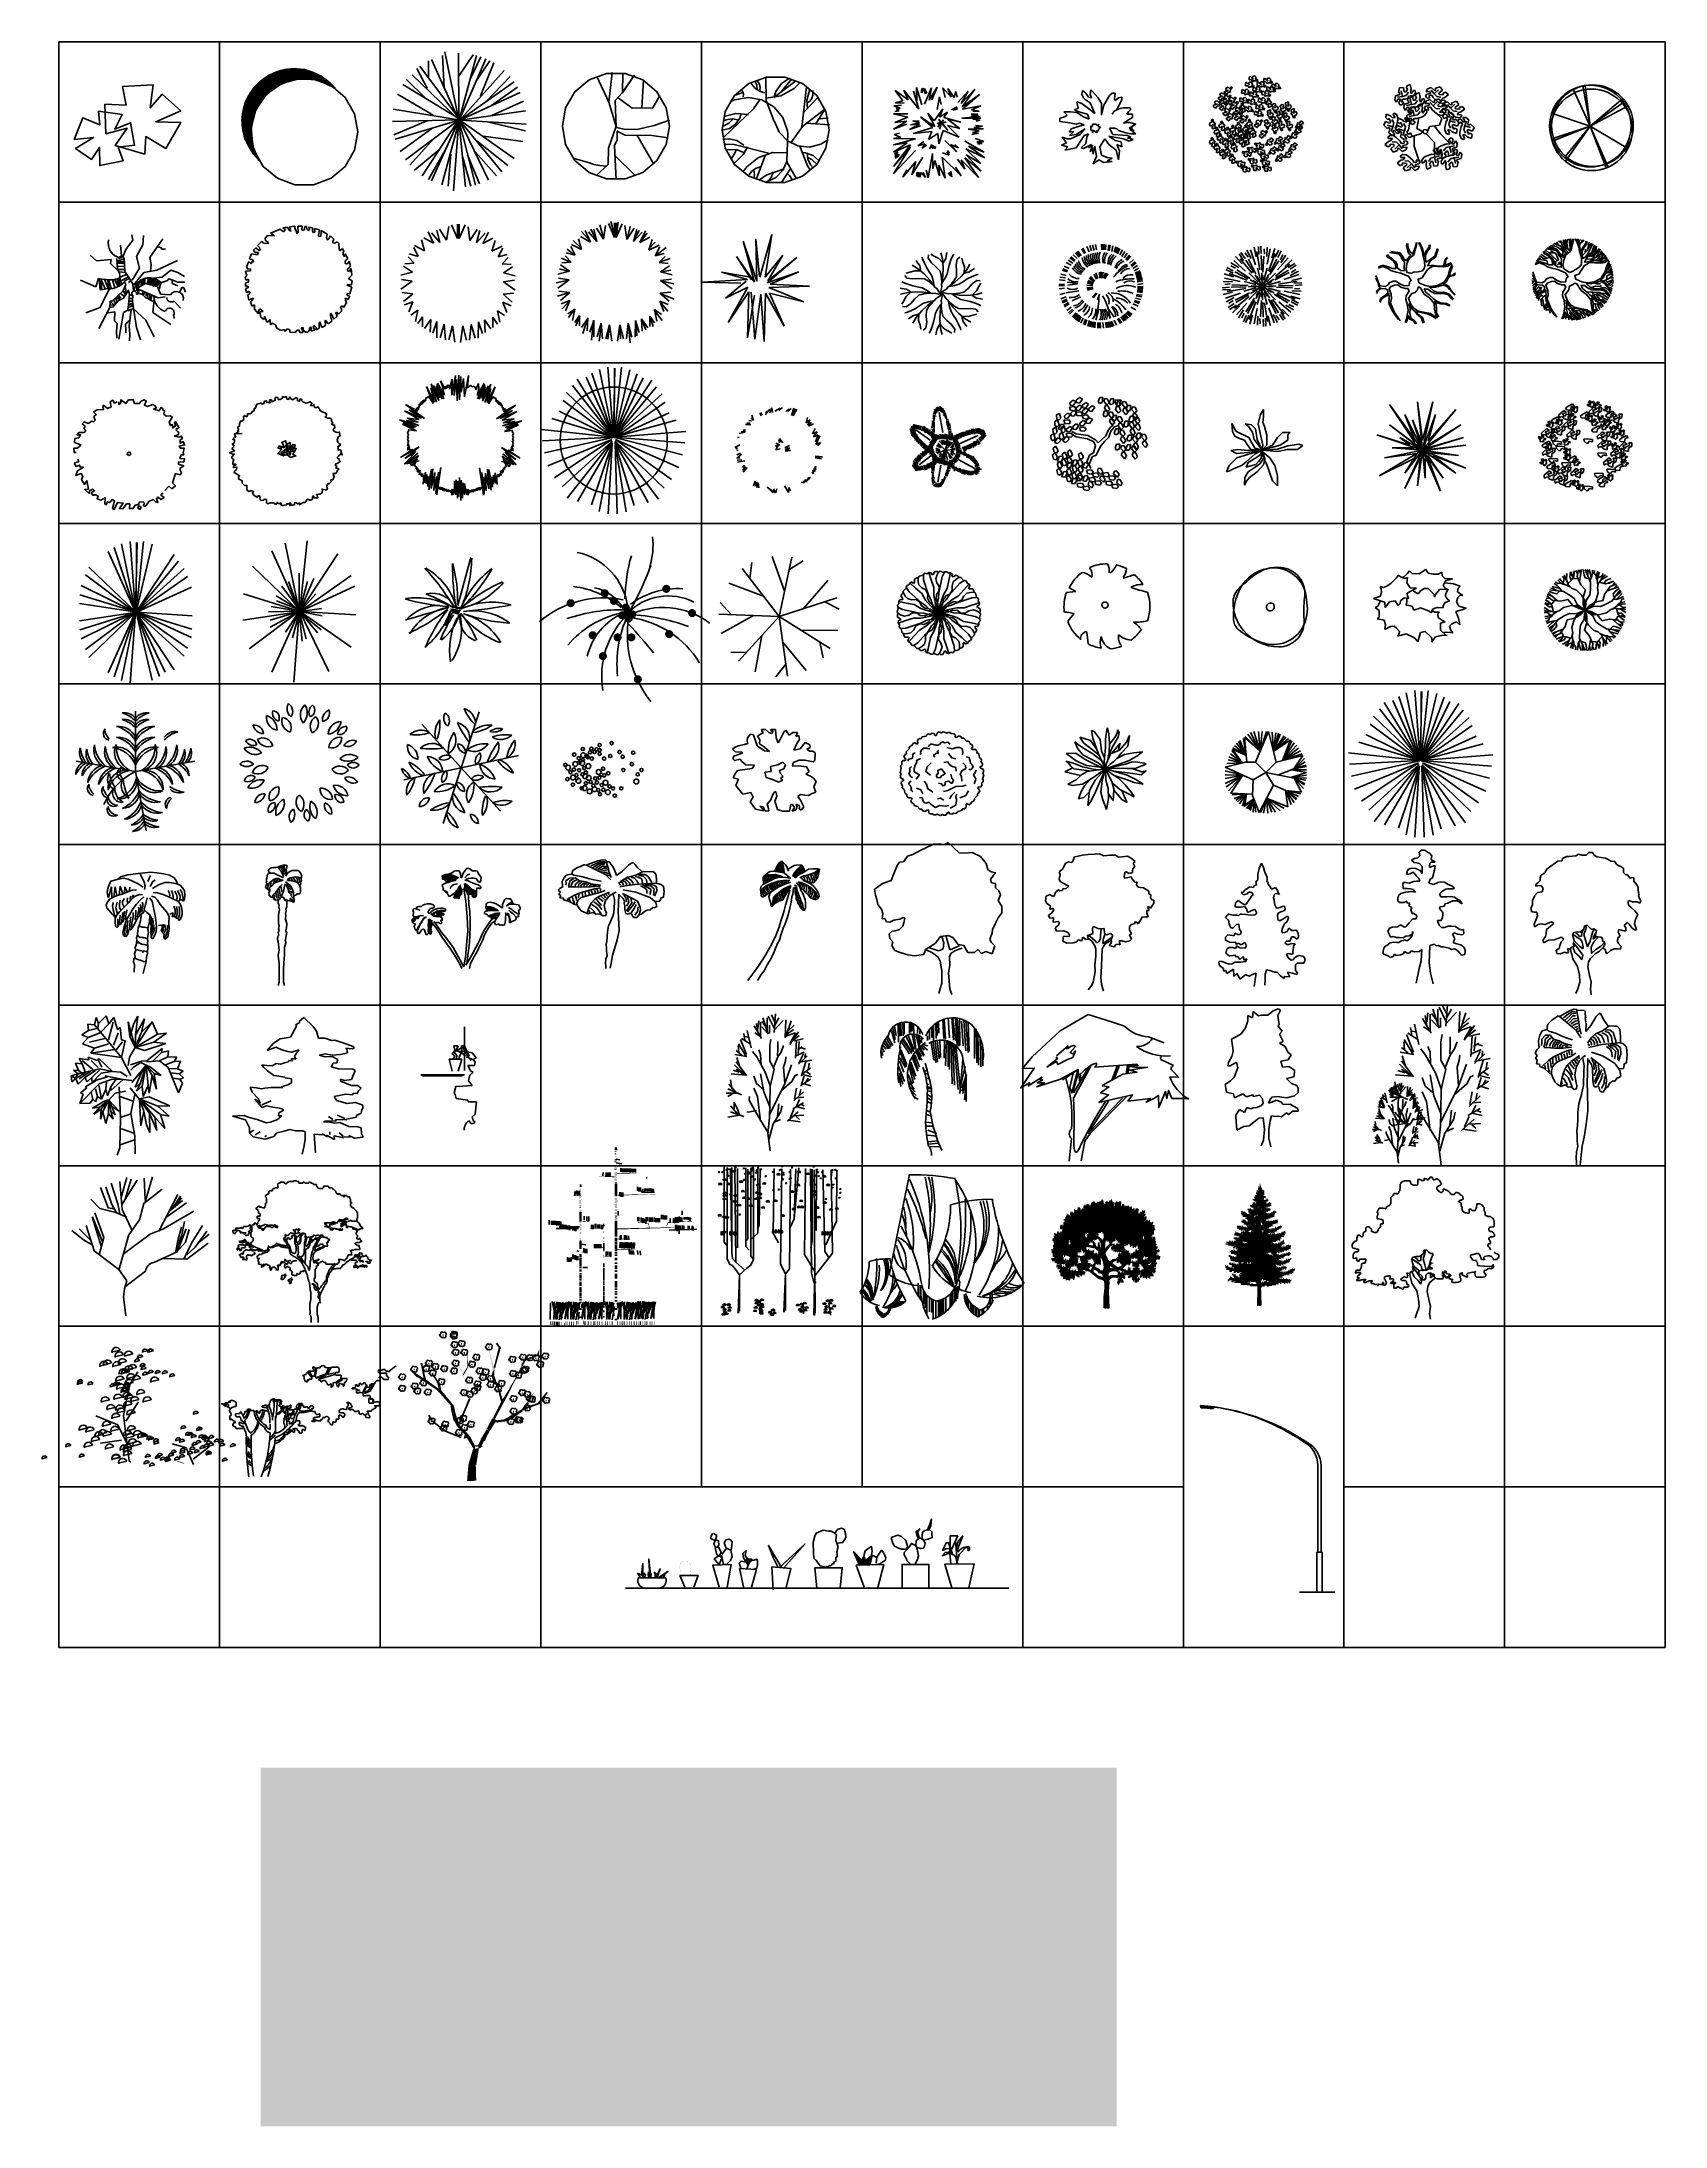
# Model space of a CAD drawing. Extents: x -72339 to 59654, y -38057 to 42097.
# Drawn here: x -983 to 59654, y -35979 to 41917 of the extents above; entities that cross this region are included whole.
import ezdxf

# ---------------------------------------------------------------- set-up
doc = ezdxf.new("R2010")
doc.units = 0
doc.header["$MEASUREMENT"] = 0
doc.layers.get('0').update_dxf_attribs({"linetype": 'CONTINUOUS'})
for name, color, linetype in [('DIM1', 3, 'CONTINUOUS'), ('HUM', 7, 'CONTINUOUS'), ('PLANT', 7, 'CONTINUOUS')]:
    doc.layers.add(name, color=color, linetype=linetype)
doc.styles.add('163', font='SimSun.ttf', dxfattribs={"width": 0.99})
doc.styles.add('DIM', font='txt')
doc.styles.get("Standard").update_dxf_attribs({"font": 'TXT', "bigfont": 'HZTXT'})

# ---------------------------------------------------------------- blocks, each defined once
blk = doc.blocks.new('403')
at = {"linetype": 'Continuous'}
blk.add_lwpolyline([(1976, 57), (1856, 741), (1508, 1343), (976, 1789), (324, 2027), (-371, 2027), (-1024, 1789), (-1556, 1343), (-1903, 741), (-2024, 57), (-1903, -627), (-1556, -1228), (-1024, -1675), (-371, -1912), (324, -1912), (976, -1675), (1508, -1228), (1856, -627), (1976, 57)], dxfattribs=at)
for points in [[(-737, 1911), (-285, 955), (-166, 2053), (-285, 955), (0, 0), (285, -57), (761, -71), (1402, 86), (1973, 285)], [(238, 2039), (226, 1298), (654, 1954), (214, 1298), (-47, 1012), (-12, 14)], [(939, 742), (1010, 1782)], [(59, 1112), (582, 727), (1355, 742), (1616, 1198)], [(-24, 14), (-297, -770), (-309, -1383), (-760, -1782)], [(1925, -385), (1319, -299), (321, -285), (24, -128), (24, -456), (-83, -670), (-47, -1198), (-12, -1939)], [(1390, -1369), (761, -271)], [(-368, -1440), (-630, -1412), (-844, -1383), (-1010, -1312), (-1616, -1141)], [(-59, -1041), (713, -1797)]]:
    blk.add_lwpolyline(points)
at = {"linetype": 'Continuous', "style": 'DIM', "flags": 1}
for tag in ['XVALUE', 'YVALUE']:
    blk.add_attdef(tag, (-97516, -67323), '', height=0.02, dxfattribs=at)
blk = doc.blocks.new('423')
for p, q in [((29, 170), (-1325, 2362)), ((-991, 2438), (29, 170)), ((29, 170), (-772, 2589)), ((-495, 2724), (29, 170)), ((29, 185), (-172, 2815)), ((89, 2779), (29, 185)), ((55, 184), (328, 2808)), ((67, 2779), (55, 184)), ((649, 2708), (55, 170)), ((55, 170), (922, 2566)), ((1136, 2409), (55, 170)), ((-1847, 1563), (17, 171)), ((29, 185), (-1720, 1859)), ((-1499, 2124), (29, 185)), ((55, 170), (1469, 2323)), ((1635, 2081), (55, 184)), ((55, 184), (1849, 1810)), ((-2270, 890), (29, 199)), ((17, 171), (-2000, 1168)), ((2372, 826), (55, 198)), ((1968, 1510), (67, 170)), ((67, 170), (2111, 1111)), ((29, 199), (-2649, 487)), ((-2614, 58), (29, 199)), ((-2543, -386), (5, 185)), ((-2425, -875), (-32, 115)), ((-32, 115), (-2164, -1324)), ((-1888, -1660), (-22, 43)), ((-22, 43), (-1698, -2079)), ((-789, -2332), (0, 0)), ((55, 198), (2740, 412)), ((2693, -15), (55, 198)), ((2610, -458), (79, 184)), ((1920, -1712), (102, 42)), ((102, 42), (1718, -2126)), ((2479, -942), (114, 113)), ((114, 113), (2206, -1384)), ((-1309, -2203), (-24, -14)), ((-499, -2583), (-13, -42)), ((-13, -42), (-169, -2663)), ((803, -2354), (79, -1)), ((506, -2596), (91, -44)), ((91, -44), (174, -2667)), ((1326, -2240), (102, -15))]:
    blk.add_line(p, q)
blk.add_circle((43, 70), 2000)
at = {"linetype": 'Continuous', "style": 'DIM', "flags": 1}
for tag in ['XVALUE', 'YVALUE']:
    blk.add_attdef(tag, (-103713, -67469), '', height=0.02, dxfattribs=at)
blk = doc.blocks.new('N1', base_point=(273.2, 201.6))
blk.add_circle((273.2, 207.4), 6)
blk = doc.blocks.new('N2', base_point=(283.2, 223.4))
blk.add_circle((283.2, 232.5), 9)
blk = doc.blocks.new('405')
at = {"xscale": 10, "yscale": 10, "zscale": 10}
for name, p in [('N1', (-820, 699)), ('N1', (-500, 713)), ('N1', (-307, 685)), ('N1', (-192, 850)), ('N1', (256, 918)), ('N1', (-1473, 110)), ('N2', (-1371, -27)), ('N1', (-1153, -69)), ('N1', (-1140, 493)), ('N2', (-1102, 110)), ('N1', (-974, 356)), ('N1', (-961, -96)), ('N1', (-948, 192)), ('N2', (-846, 137)), ('N2', (-807, 438)), ('N1', (-820, 288)), ('N1', (-769, -14)), ('N1', (-679, 452)), ('N2', (-615, 27)), ('N1', (-641, 397)), ('N1', (-551, 575)), ('N1', (-487, 343)), ('N1', (-384, 589)), ('N1', (-192, 658)), ('N1', (-192, 521)), ('N1', (-64, -41)), ('N1', (-26, 343)), ('N1', (205, 438)), ('N1', (551, 589)), ('N1', (666, 411)), ('N1', (692, -82)), ('N1', (1012, 137)), ('N1', (1063, 562)), ('N1', (1371, -82)), ('N1', (-1396, -425)), ('N1', (-1281, -164)), ('N2', (-1191, -397)), ('N1', (-1191, -630)), ('N1', (-1063, -274)), ('N1', (-1051, -397)), ('N2', (-986, -521)), ('N1', (-858, -767)), ('N1', (-833, -247)), ('N2', (-756, -795)), ('N2', (-730, -356)), ('N1', (-705, -178)), ('N1', (-705, -575)), ('N2', (-602, -411)), ('N2', (-564, -918)), ('N1', (-525, -534)), ('N1', (-423, -671)), ('N2', (-384, -836)), ('N1', (-359, -397)), ('N1', (-295, -548)), ('N2', (-231, -192)), ('N1', (-243, -836)), ('N1', (-205, -370)), ('N1', (-128, -260)), ('N1', (-115, -644)), ('N1', (-51, -822)), ('N1', (-26, -288)), ('N2', (26, -589)), ('N2', (115, -945)), ('N1', (128, -206)), ('N1', (179, -699)), ('N1', (307, -767)), ('N1', (615, -767)), ('N2', (1179, -548)), ('N1', (1230, -247)), ('N1', (-179, -987)), ('N1', (372, -1041))]:
    blk.add_blockref(name, p, dxfattribs=at)
at = {"style": 'DIM', "flags": 1}
for tag in ['XVALUE', 'YVALUE']:
    blk.add_attdef(tag, (-1000782, -1001874), '', height=0.02, dxfattribs=at)
blk = doc.blocks.new('433')
at = {"const_width": 150}
for points in [[(-935, 724, 1), (-785, 724, 1)], [(1368, 889, 1), (1518, 889, 1)], [(-2206, 353, 1), (-2056, 353, 1)], [(-591, 436, 1), (-441, 436, 1)], [(-282, -100, 1), (-132, -100, 1)], [(-144, 188, 1), (6, 188, 1)], [(-75, 23, 1), (75, 23, 1)], [(96, -60, 1), (246, -60, 1)], [(2330, -18, 1), (2480, -18, 1)], [(-1381, -843, 1), (-1231, -843, 1)], [(-454, -925, 1), (-304, -925, 1)], [(-41, -224, 1), (109, -224, 1)], [(62, -925, 1), (212, -925, 1)], [(1471, -802, 1), (1621, -802, 1)], [(-1003, -1626, 1), (-853, -1626, 1)], [(303, -2492, 1), (453, -2492, 1)]]:
    blk.add_lwpolyline(points, format="xyb", close=True, dxfattribs=at)
for centre, radius, start, end in [((-1796, 2518), 2741, 342.94564, 6.48138), ((-2390, -105), 2408, 6.99045, 78.02836), ((6019, 423), 6124, 163.85612, 179.11051), ((-8682, 5160), 10130, 328.98728, 340.36101), ((-2374, -2245), 3235, 48.7581, 83.8624), ((-1553, -615), 1577, 28.89012, 78.45792), ((1852, -2013), 2910, 85.87406, 126.95584), ((-899, -3111), 3661, 78.55155, 130.98153), ((-252, -6171), 6280, 88.32856, 108.729), ((1515, -1486), 2110, 62.99086, 135.91017), ((1308, -2740), 2931, 53.32313, 115.76326), ((546, -3565), 3641, 103.04524, 139.77663), ((799, -2190), 2379, 114.09558, 166.29534), ((2275, -2376), 3247, 134.48606, 189.37622), ((3917, -1920), 4319, 155.08876, 185.96372), ((-409, -8081), 8027, 70.5249, 87.82437), ((4051, -802), 4065, 171.24958, 218.23328), ((-16415, -15599), 22375, 39.04877, 42.6799), ((-388, -3741), 3591, 31.31505, 82.13779)]:
    blk.add_arc(centre, radius, start, end)
at = {"linetype": 'Continuous', "style": 'DIM', "flags": 1}
for tag in ['XVALUE', 'YVALUE']:
    blk.add_attdef(tag, (-109932, -112932), '', height=0.02, dxfattribs=at)
blk = doc.blocks.new('123')
for p, q in [((329, 4340), (400, 4340)), ((329, 4287), (418, 4287)), ((372, 3929), (509, 3909)), ((-118, 3309), (-112, 3437)), ((-6, 3281), (2, 3434)), ((33, 3281), (41, 3433)), ((61, 3286), (69, 3433)), ((72, 3286), (80, 3433)), ((95, 3286), (102, 3432)), ((151, 3286), (158, 3431)), ((372, 3792), (567, 3753)), ((489, 3753), (587, 3773)), ((549, 3455), (556, 3587)), ((594, 3455), (601, 3586)), ((628, 3449), (635, 3585)), ((673, 3444), (680, 3583)), ((717, 3438), (725, 3582)), ((762, 3444), (769, 3580)), ((779, 3449), (786, 3580)), ((818, 3449), (825, 3578)), ((869, 3438), (876, 3577)), ((903, 3432), (910, 3575)), ((959, 3449), (965, 3574)), ((998, 3427), (1005, 3572)), ((1003, 3427), (1011, 3572)), ((1065, 3438), (1072, 3570)), ((1093, 3432), (1100, 3569)), ((1537, 3229), (1496, 3229)), ((-1167, 2565), (-1167, 2720)), ((-1108, 2604), (-1108, 2759)), ((-1050, 2584), (-1050, 2740)), ((-1050, 2584), (-1050, 2740)), ((-992, 2584), (-992, 2740)), ((-985, 2956), (-930, 2956)), ((-985, 2915), (-916, 2915)), ((321, 2998), (409, 2998)), ((321, 2971), (409, 2971)), ((321, 2936), (409, 2936)), ((321, 2884), (409, 2884)), ((321, 2866), (409, 2866)), ((321, 2831), (409, 2831)), ((321, 2796), (409, 2796)), ((321, 2752), (409, 2752)), ((321, 2699), (409, 2699)), ((321, 2656), (409, 2656)), ((321, 2603), (409, 2603)), ((321, 2594), (409, 2594)), ((508, 2545), (508, 2701)), ((528, 2545), (528, 2701)), ((567, 2526), (567, 2681)), ((625, 2526), (625, 2681)), ((625, 2526), (625, 2681)), ((1171, 2740), (1171, 2896)), ((1229, 2720), (1229, 2876)), ((1249, 2720), (1249, 2876)), ((1288, 2720), (1288, 2876)), ((1288, 2720), (1288, 2876)), ((1288, 2720), (1288, 2876)), ((1327, 2701), (1814, 2701)), ((1346, 2720), (1366, 2818)), ((1424, 2720), (1443, 2818)), ((1443, 2740), (1463, 2837)), ((1463, 2740), (1482, 2837)), ((1521, 2740), (1541, 2837)), ((1541, 2740), (1560, 2837)), ((1580, 2740), (1599, 2837)), ((1619, 2740), (1638, 2837)), ((1658, 2740), (1677, 2837)), ((1677, 2740), (1697, 2837)), ((1697, 2720), (1716, 2818)), ((1736, 2720), (1755, 2818)), ((1755, 2701), (1775, 2798)), ((-2121, 1494), (-2121, 1649)), ((-2043, 1474), (-2043, 1630)), ((-2043, 1474), (-2043, 1630)), ((-2005, 1474), (-2005, 1630)), ((-2005, 1474), (-2005, 1630)), ((-1946, 1474), (-1946, 1630)), ((-1927, 1474), (-1927, 1630)), ((-1907, 1474), (-1907, 1630)), ((-1849, 1455), (-1849, 1610)), ((-1829, 1455), (-1829, 1610)), ((-1771, 1455), (-1771, 1610)), ((-1732, 1455), (-1732, 1610)), ((-1693, 1435), (-1693, 1591)), ((-991, 1924), (-923, 1924)), ((-991, 1876), (-923, 1876)), ((-991, 1836), (-923, 1836)), ((-991, 1822), (-923, 1822)), ((-991, 1795), (-923, 1795)), ((-991, 1735), (-923, 1735)), ((-991, 1694), (-923, 1694)), ((-991, 1660), (-923, 1660)), ((-991, 1620), (-923, 1620)), ((-816, 1649), (-816, 1805)), ((-816, 1649), (-816, 1805)), ((-816, 1649), (-816, 1805)), ((-719, 1630), (-719, 1786)), ((-719, 1630), (-719, 1786)), ((-641, 1630), (-641, 1786)), ((-641, 1630), (-641, 1786)), ((321, 1594), (409, 1594)), ((450, 1825), (450, 1980)), ((1190, 1610), (1190, 1766)), ((1229, 1610), (1229, 1766)), ((1307, 1591), (1307, 1747)), ((1366, 1571), (1366, 1727)), ((1404, 1552), (1404, 1708)), ((1463, 1533), (1463, 1688)), ((1482, 1513), (1482, 1669)), ((1502, 1610), (1502, 1766)), ((1502, 1571), (1502, 1727)), ((1541, 1610), (1541, 1766)), ((1619, 1591), (1619, 1747)), ((1619, 1591), (1619, 1747)), ((1658, 1591), (1658, 1747)), ((1697, 1591), (1697, 1747)), ((1736, 1591), (1736, 1747)), ((1814, 1591), (1814, 1747)), ((1853, 1571), (1853, 1727)), ((1872, 1571), (1872, 1727)), ((1872, 1571), (1872, 1727)), ((1891, 1571), (1891, 1727)), ((1930, 1571), (1930, 1727)), ((1950, 1571), (1950, 1727)), ((1969, 1571), (1969, 1727)), ((1969, 1571), (1969, 1727)), ((1989, 1571), (1989, 1727)), ((2067, 1688), (2067, 1844)), ((2125, 1688), (2125, 1844)), ((2164, 1669), (2164, 1825)), ((2223, 1669), (2223, 1825)), ((2262, 1669), (2262, 1825)), ((2398, 1552), (2398, 1708)), ((2515, 1571), (2515, 1727)), ((2515, 1552), (2515, 1708)), ((2573, 1552), (2573, 1708)), ((2573, 1533), (2573, 1688)), ((2593, 1610), (2593, 1766)), ((2593, 1552), (2593, 1708)), ((2612, 1552), (2612, 1708)), ((2632, 1610), (2632, 1766)), ((2632, 1591), (2632, 1747)), ((2651, 1552), (2651, 1708)), ((2671, 1552), (2671, 1708)), ((2690, 1610), (2690, 1766)), ((2710, 1610), (2710, 1766)), ((2710, 1591), (2710, 1747)), ((2710, 1571), (2710, 1727)), ((2710, 1571), (2710, 1727)), ((2710, 1571), (2710, 1727)), ((2710, 1552), (2710, 1708)), ((2729, 1630), (2729, 1786)), ((2729, 1591), (2729, 1747)), ((2729, 1591), (2729, 1747)), ((2729, 1591), (2729, 1747)), ((2749, 1610), (2749, 1766)), ((2749, 1591), (2749, 1747)), ((2788, 1591), (2788, 1747)), ((2807, 1591), (2807, 1747)), ((2827, 1591), (2827, 1747)), ((2846, 1844), (2846, 2000)), ((2904, 1669), (2924, 1766)), ((2924, 1669), (2943, 1766)), ((2963, 1669), (2982, 1766)), ((3002, 1669), (3021, 1766)), ((3041, 1669), (3060, 1766)), ((3060, 1669), (3080, 1766)), ((3080, 1649), (3099, 1747)), ((3119, 1649), (3138, 1747)), ((3138, 1630), (3158, 1727)), ((-1031, 1338), (-1868, 1338)), ((-992, 1396), (-1751, 1396)), ((-1673, 1338), (-1673, 1494)), ((-1673, 1338), (-1673, 1494)), ((-1615, 1338), (-1615, 1494)), ((-1556, 1318), (-1556, 1474)), ((-1518, 1318), (-1518, 1474)), ((-1498, 1318), (-1498, 1474)), ((-1459, 1299), (-1459, 1455)), ((-1401, 1299), (-1401, 1455)), ((-1381, 1299), (-1381, 1455)), ((-1362, 1279), (-1362, 1435)), ((-1245, 1260), (-1245, 1416)), ((-1186, 1260), (-1186, 1416)), ((-1147, 1240), (-1147, 1396)), ((-1128, 1240), (-1128, 1396)), ((-991, 844), (-923, 844)), ((-991, 803), (-923, 803)), ((-991, 783), (-923, 783)), ((-544, 1318), (-544, 1474)), ((-485, 1318), (-485, 1474)), ((-407, 1357), (-407, 1513)), ((-388, 1357), (-388, 1513)), ((-310, 1338), (-310, 1494)), ((-251, 1338), (-251, 1494)), ((-173, 1318), (-173, 1474)), ((-134, 1318), (-134, 1474)), ((-108, 1483), (-70, 1483)), ((-108, 1455), (-60, 1455)), ((321, 1541), (409, 1541)), ((321, 1515), (409, 1515)), ((321, 1471), (409, 1471)), ((321, 1445), (409, 1445)), ((321, 1436), (409, 1436)), ((321, 1392), (409, 1392)), ((321, 1331), (409, 1331)), ((321, 1278), (409, 1278)), ((321, 1225), (409, 1225)), ((321, 1182), (409, 1182)), ((321, 1120), (409, 1120)), ((321, 1059), (409, 1059)), ((321, 962), (409, 962)), ((321, 918), (409, 918)), ((321, 875), (409, 875)), ((321, 875), (409, 875)), ((321, 804), (409, 804)), ((321, 786), (409, 786)), ((510, 612), (521, 831)), ((528, 909), (528, 1065)), ((547, 929), (547, 1085)), ((555, 612), (566, 831)), ((567, 929), (567, 1085)), ((589, 606), (600, 825)), ((634, 600), (645, 819)), ((678, 595), (690, 814)), ((684, 929), (684, 1085)), ((684, 929), (684, 1085)), ((703, 909), (703, 1065)), ((723, 929), (723, 1085)), ((723, 909), (723, 1065)), ((723, 600), (735, 819)), ((740, 606), (751, 825)), ((762, 909), (762, 1065)), ((779, 606), (791, 825)), ((830, 595), (841, 814)), ((840, 909), (840, 1065)), ((864, 589), (875, 808)), ((920, 606), (931, 825)), ((959, 583), (970, 803)), ((965, 583), (976, 803)), ((1026, 595), (1037, 814)), ((1054, 589), (1065, 808)), ((2359, 1279), (3372, 1318)), ((2593, 1318), (2593, 1474)), ((2632, 1318), (2632, 1474)), ((2632, 1299), (2632, 1455)), ((2651, 1240), (2651, 1396)), ((2690, 1299), (2690, 1455)), ((2690, 1299), (2690, 1455)), ((2690, 1299), (2690, 1455)), ((2729, 1143), (2729, 1299)), ((2749, 1299), (2749, 1455)), ((2768, 1299), (2768, 1455)), ((2846, 1299), (2846, 1455)), ((2846, 1299), (2846, 1455)), ((2865, 1299), (2865, 1455)), ((2865, 1299), (2865, 1455)), ((2904, 1279), (2904, 1435)), ((3060, 1279), (3060, 1435)), ((3099, 1279), (3099, 1435)), ((3216, 1279), (3216, 1435)), ((3255, 1260), (3255, 1416)), ((3255, 1260), (3255, 1416)), ((-1440, 111), (-1440, 267)), ((-1401, 91), (-1401, 247)), ((-1381, 91), (-1381, 247)), ((-1342, 91), (-1342, 247)), ((-1303, 111), (-1303, 267)), ((-1245, 208), (-1245, 364)), ((-1225, 208), (-1225, 364)), ((-1167, 189), (-1167, 345)), ((-1128, 169), (-1128, 325)), ((-1089, 150), (-1089, 306)), ((-1010, 481), (-1088, 500)), ((-1050, 150), (-1050, 306)), ((-991, 749), (-923, 749)), ((-991, 729), (-923, 729)), ((-991, 689), (-923, 689)), ((-991, 641), (-923, 641)), ((-991, 601), (-923, 601)), ((-991, 358), (-923, 358)), ((-991, 324), (-923, 324)), ((-991, 290), (-923, 290)), ((-991, 222), (-923, 222)), ((-991, 168), (-923, 168)), ((-991, 140), (-923, 140)), ((-991, 99), (-923, 99)), ((-991, 72), (-923, 72)), ((-991, 18), (-923, 18)), ((-913, 753), (-757, 734)), ((-836, 442), (-836, 598)), ((-836, 442), (-836, 598)), ((-836, 442), (-836, 598)), ((-777, 422), (-777, 578)), ((-777, 422), (-777, 578)), ((-758, 422), (-758, 578)), ((-738, 422), (-738, 578)), ((-719, 422), (-719, 578)), ((-427, 598), (-427, 754)), ((-388, 598), (-388, 754)), ((-349, 598), (-349, 754)), ((-349, 598), (-349, 754)), ((-349, 598), (-349, 754)), ((-329, 598), (-329, 754)), ((-290, 598), (-290, 754)), ((-271, 598), (-271, 754)), ((-212, 598), (-212, 754)), ((-193, 598), (-193, 754)), ((-112, 760), (-65, 760)), ((-112, 746), (-65, 746)), ((-112, 690), (-65, 690)), ((-112, 671), (-65, 671)), ((-112, 652), (-65, 652)), ((-112, 628), (-65, 628)), ((-112, 600), (-65, 600)), ((-112, 576), (-65, 576)), ((-112, 548), (-65, 548)), ((-112, 543), (-65, 543)), ((-112, 5), (-65, 5)), ((2, 306), (2, 461)), ((21, 325), (21, 481)), ((60, 325), (60, 481)), ((138, 306), (138, 461)), ((138, 306), (138, 461)), ((138, 306), (138, 461)), ((177, 306), (177, 461)), ((177, 306), (177, 461)), ((321, 715), (409, 715)), ((321, 680), (409, 680)), ((321, 626), (409, 626)), ((321, 591), (409, 591)), ((321, 520), (409, 520)), ((321, 431), (409, 431)), ((321, 343), (409, 343)), ((321, 343), (409, 343)), ((321, 219), (409, 219)), ((321, 219), (409, 219)), ((321, 183), (409, 183)), ((321, 42), (409, 42)), ((859, 539), (879, 383)), ((859, 539), (879, 383)), ((918, 520), (937, 364)), ((957, 520), (976, 364)), ((1015, 520), (1034, 364)), ((1171, 520), (1190, 364)), ((1268, 500), (1288, 344)), ((-991, -50), (-923, -50)), ((-991, -119), (-923, -119)), ((-991, -119), (-923, -119)), ((-991, -214), (-923, -214)), ((-991, -214), (-923, -214)), ((-991, -241), (-923, -241)), ((-991, -350), (-923, -350)), ((-991, -432), (-923, -432)), ((-991, -459), (-923, -459)), ((-991, -473), (-923, -473)), ((-991, -500), (-923, -500)), ((-991, -582), (-923, -582)), ((-991, -678), (-923, -678)), ((-991, -691), (-923, -691)), ((-991, -732), (-923, -732)), ((-991, -732), (-923, -732)), ((-991, -773), (-923, -773)), ((-991, -773), (-923, -773)), ((-991, -773), (-923, -773)), ((-874, -123), (-699, -123)), ((-112, -24), (-65, -24)), ((-112, -38), (-65, -38)), ((-112, -62), (-65, -62)), ((-112, -76), (-65, -76)), ((-112, -80), (-65, -80)), ((-112, -165), (-65, -165)), ((-112, -217), (-65, -217)), ((-112, -250), (-65, -250)), ((-112, -284), (-65, -284)), ((-112, -336), (-65, -336)), ((-112, -359), (-65, -359)), ((-112, -383), (-65, -383)), ((-112, -421), (-65, -421)), ((-112, -469), (-65, -469)), ((-112, -488), (-65, -488)), ((-112, -535), (-65, -535)), ((-112, -574), (-65, -574)), ((-112, -669), (-65, -669)), ((-112, -736), (-65, -736)), ((-112, -736), (-65, -736)), ((321, -65), (409, -65)), ((321, -100), (409, -100)), ((321, -118), (409, -118)), ((321, -153), (409, -153)), ((321, -260), (409, -260)), ((321, -384), (409, -384)), ((321, -402), (409, -402)), ((321, -455), (409, -455)), ((321, -455), (409, -455)), ((321, -508), (409, -508)), ((321, -508), (409, -508)), ((321, -508), (409, -508)), ((321, -650), (409, -650)), ((321, -721), (409, -721)), ((321, -774), (409, -774)), ((-2086, -2059), (-2077, -1439)), ((-1861, -2059), (-2018, -1390)), ((-1959, -1410), (-1861, -1744)), ((-1949, -2059), (-1929, -1400)), ((-1861, -1597), (-1841, -1400)), ((-1851, -1646), (-1821, -1420)), ((-1831, -2039), (-1772, -1430)), ((-1645, -2029), (-1802, -1410)), ((-1792, -1823), (-1684, -1439)), ((-1635, -1430), (-1753, -2078)), ((-1684, -1665), (-1743, -1420)), ((-1674, -2059), (-1576, -1449)), ((-1645, -1685), (-1615, -1420)), ((-1625, -1852), (-1487, -1430)), ((-1566, -1675), (-1438, -1410)), ((-1527, -1557), (-1556, -1439)), ((-1546, -2039), (-1438, -1420)), ((-1527, -2049), (-1370, -1420)), ((-1428, -2049), (-1419, -1430)), ((-1232, -2059), (-1389, -1390)), ((-1330, -1410), (-1232, -1744)), ((-1320, -2059), (-1301, -1400)), ((-1232, -1597), (-1212, -1400)), ((-1222, -1646), (-1193, -1420)), ((-1203, -2039), (-1144, -1430)), ((-1016, -2029), (-1173, -1410)), ((-1163, -1823), (-1055, -1439)), ((-1006, -1430), (-1124, -2078)), ((-1055, -1665), (-1114, -1420)), ((-1016, -1685), (-987, -1420)), ((-991, -882), (-923, -882)), ((-991, -937), (-923, -937)), ((-991, -977), (-923, -977)), ((-991, -1032), (-923, -1032)), ((-991, -1100), (-923, -1100)), ((-991, -1168), (-923, -1168)), ((-991, -1237), (-923, -1237)), ((-991, -1332), (-923, -1332)), ((-991, -1427), (-923, -1427)), ((-898, -1557), (-914, -1493)), ((-913, -1595), (-859, -1430)), ((-912, -1623), (-810, -1410)), ((-906, -1973), (-810, -1420)), ((-898, -2049), (-741, -1420)), ((-800, -2049), (-790, -1430)), ((-594, -2059), (-751, -1390)), ((-692, -1410), (-594, -1744)), ((-682, -2059), (-662, -1400)), ((-594, -1597), (-574, -1400)), ((-584, -1646), (-554, -1420)), ((-564, -2039), (-505, -1430)), ((-378, -2029), (-535, -1410)), ((-525, -1823), (-417, -1439)), ((-368, -1430), (-486, -2078)), ((-417, -1665), (-476, -1420)), ((-407, -2059), (-309, -1449)), ((-378, -1685), (-348, -1420)), ((-358, -1852), (-221, -1430)), ((-299, -1675), (-171, -1410)), ((-260, -1557), (-289, -1439)), ((-279, -2039), (-171, -1420)), ((-260, -2049), (-103, -1420)), ((-162, -2049), (-152, -1430)), ((-112, -831), (-65, -831)), ((-112, -889), (-65, -889)), ((-112, -908), (-65, -908)), ((-112, -917), (-65, -917)), ((-112, -936), (-65, -936)), ((-112, -994), (-65, -994)), ((-112, -1060), (-65, -1060)), ((-112, -1070), (-65, -1070)), ((-112, -1098), (-65, -1098)), ((-112, -1098), (-65, -1098)), ((-112, -1127), (-65, -1127)), ((-112, -1127), (-65, -1127)), ((-112, -1127), (-65, -1127)), ((-112, -1203), (-65, -1203)), ((-112, -1242), (-65, -1242)), ((-112, -1270), (-65, -1270)), ((-112, -1308), (-65, -1308)), ((-112, -1356), (-65, -1356)), ((-112, -1404), (-65, -1404)), ((-112, -1452), (-65, -1452)), ((-112, -1518), (-65, -1518)), ((113, -2059), (-44, -1390)), ((15, -1410), (113, -1744)), ((25, -2059), (45, -1400)), ((113, -1597), (133, -1400)), ((123, -1646), (153, -1420)), ((143, -2039), (202, -1430)), ((301, -1917), (172, -1410)), ((182, -1823), (290, -1439)), ((290, -1665), (231, -1420)), ((321, -845), (409, -845)), ((321, -933), (409, -933)), ((321, -1022), (409, -1022)), ((321, -1110), (409, -1110)), ((321, -1234), (409, -1234)), ((321, -1359), (409, -1359)), ((447, -1557), (418, -1439)), ((427, -1613), (487, -1430)), ((428, -1634), (536, -1410)), ((428, -2039), (536, -1420)), ((447, -2049), (604, -1420)), ((546, -2049), (555, -1430)), ((762, -2059), (604, -1390)), ((663, -1410), (762, -1744)), ((673, -2059), (693, -1400)), ((762, -1597), (781, -1400)), ((771, -1646), (801, -1420)), ((791, -2039), (850, -1430)), ((978, -2029), (821, -1410)), ((830, -1823), (938, -1439)), ((987, -1430), (870, -2078)), ((938, -1665), (879, -1420)), ((948, -2059), (1046, -1449)), ((978, -1685), (1007, -1420)), ((997, -1852), (1135, -1430)), ((1056, -1675), (1184, -1410)), ((1095, -1557), (1066, -1439)), ((1076, -2039), (1184, -1420)), ((1095, -2049), (1253, -1420)), ((1351, -2039), (1194, -1371)), ((1194, -2049), (1204, -1430)), ((1253, -1390), (1351, -1724)), ((1262, -2039), (1282, -1381)), ((1351, -1577), (1370, -1381)), ((1361, -1626), (1390, -1400)), ((1380, -2019), (1439, -1410)), ((1567, -2009), (1410, -1390)), ((1420, -1803), (1528, -1420)), ((1577, -1410), (1459, -2059)), ((1528, -1646), (1469, -1400)), ((1537, -2039), (1636, -1430)), ((1567, -1665), (1596, -1400)), ((1587, -1833), (1724, -1410)), ((1645, -1656), (1773, -1390)), ((1685, -1538), (1655, -1420)), ((1665, -2019), (1773, -1400)), ((1685, -2029), (1842, -1400)), ((1783, -2029), (1793, -1410)), ((-1861, -1744), (-1841, -2068)), ((-1232, -1744), (-1212, -2068)), ((-1045, -2059), (-1002, -1790)), ((-991, -1659), (-923, -1659)), ((-991, -1673), (-923, -1673)), ((-991, -1973), (-923, -1973)), ((-594, -1744), (-574, -2068)), ((-112, -1585), (-65, -1585)), ((-112, -1747), (-65, -1747)), ((-112, -1757), (-65, -1757)), ((-112, -1967), (-65, -1967)), ((113, -1744), (133, -2068)), ((312, -1579), (221, -2078)), ((321, -1660), (409, -1660)), ((321, -1678), (409, -1678)), ((321, -2067), (409, -2067)), ((762, -1744), (781, -2068)), ((1351, -1724), (1370, -2049))]:
    blk.add_line(p, q)
for points, const_width in [([(315, 3932), (399, 3936)], 13), ([(315, 3909), (399, 3913)], 13), ([(315, 3886), (399, 3890)], 13), ([(321, 4221), (378, 4216)], 13), ([(321, 4206), (378, 4202)], 13), ([(321, 4154), (378, 4149)], 13), ([(321, 4126), (378, 4121)], 13), ([(321, 4092), (378, 4087)], 13), ([(331, 4035), (388, 4030)], 13), ([(304, 3268), (388, 3272)], 13), ([(307, 3599), (391, 3603)], 13), ([(309, 3683), (393, 3687)], 13), ([(311, 3859), (395, 3863)], 13), ([(311, 3658), (395, 3662)], 13), ([(311, 3530), (395, 3534)], 13), ([(313, 3171), (397, 3175)], 13), ([(313, 3825), (397, 3829)], 13), ([(315, 3549), (399, 3553)], 13), ([(317, 3808), (401, 3813)], 13), ([(317, 3584), (401, 3588)], 13), ([(319, 3798), (403, 3802)], 13), ([(319, 3394), (403, 3398)], 13), ([(322, 3417), (405, 3421)], 13), ([(322, 3355), (405, 3359)], 13), ([(322, 3303), (405, 3307)], 13), ([(322, 3224), (405, 3228)], 13), ([(332, 3141), (396, 3145)], 10), ([(-914, 2545), (-1225, 2584)], 20), ([(-1002, 2496), (-937, 2499)], 10), ([(-1000, 2451), (-936, 2454)], 10), ([(-998, 2586), (-934, 2589)], 10), ([(-998, 2333), (-934, 2336)], 10), ([(-997, 2560), (-932, 2563)], 10), ([(-995, 2642), (-931, 2645)], 10), ([(-995, 2625), (-931, 2628)], 10), ([(-995, 2607), (-931, 2610)], 10), ([(-994, 2547), (-929, 2550)], 10), ([(-994, 2375), (-929, 2378)], 10), ([(-991, 2853), (-947, 2850)], 10), ([(-991, 2813), (-947, 2809)], 10), ([(-991, 2791), (-947, 2787)], 10), ([(-991, 2766), (-947, 2762)], 10), ([(-983, 2722), (-939, 2718)], 10), ([(-962, 2415), (-898, 2418)], 10), ([(322, 3066), (405, 3070)], 13), ([(322, 3039), (405, 3044)], 13), ([(322, 2522), (405, 2526)], 13), ([(322, 2469), (405, 2473)], 13), ([(322, 2434), (405, 2438)], 13), ([(332, 3100), (396, 3103)], 10), ([(336, 2767), (420, 2771)], 13), ([(338, 2347), (422, 2351)], 13), ([(347, 2380), (430, 2384)], 13), ([(355, 2555), (439, 2560)], 13), ([(-1004, 2131), (-939, 2134)], 10), ([(-1003, 2307), (-939, 2310)], 10), ([(-996, 2106), (-931, 2109)], 10), ([(-996, 1580), (-931, 1583)], 10), ([(-994, 2280), (-929, 2283)], 10), ([(-992, 2228), (-928, 2231)], 10), ([(-990, 2199), (-926, 2202)], 10), ([(-990, 2158), (-926, 2161)], 10), ([(-990, 1976), (-926, 1979)], 10), ([(-990, 1558), (-926, 1561)], 10), ([(-979, 2064), (-914, 2068)], 10), ([(-971, 2014), (-906, 2017)], 10), ([(-954, 1939), (-889, 1942)], 10), ([(-875, 1610), (-621, 1591)], 20), ([(322, 2294), (405, 2298)], 13), ([(322, 2250), (405, 2254)], 13), ([(322, 2197), (405, 2201)], 13), ([(322, 2145), (405, 2149)], 13), ([(322, 2057), (405, 2061)], 13), ([(322, 1996), (405, 2000)], 13), ([(322, 1929), (405, 1934)], 13), ([(322, 1888), (405, 1892)], 13), ([(322, 1837), (405, 1842)], 13), ([(322, 1767), (405, 1771)], 13), ([(322, 1671), (405, 1675)], 13), ([(338, 2105), (422, 2109)], 13), ([(338, 1796), (422, 1800)], 13), ([(338, 1737), (422, 1741)], 13), ([(338, 1704), (422, 1708)], 13), ([(338, 1620), (422, 1625)], 13), ([(1190, 1571), (1580, 1533), (1619, 1357)], 20), ([(2262, 1435), (2320, 1571), (3197, 1610)], 20), ([(-996, 1405), (-931, 1408)], 10), ([(-990, 1517), (-926, 1520)], 10), ([(-990, 1490), (-926, 1493)], 10), ([(-990, 1382), (-926, 1385)], 10), ([(-990, 1348), (-926, 1352)], 10), ([(-990, 1308), (-926, 1311)], 10), ([(-990, 1267), (-926, 1271)], 10), ([(-990, 1200), (-926, 1203)], 10), ([(-990, 1139), (-926, 1142)], 10), ([(-990, 1031), (-926, 1034)], 10), ([(-990, 977), (-926, 980)], 10), ([(-990, 943), (-926, 947)], 10), ([(-990, 903), (-926, 906)], 10), ([(-990, 876), (-926, 879)], 10), ([(-979, 1438), (-914, 1441)], 10), ([(-621, 1338), (-115, 1338)], 20), ([(-122, 906), (-77, 908)], 7), ([(-120, 1155), (-75, 1158)], 7), ([(-120, 1084), (-75, 1086)], 7), ([(-117, 1206), (-72, 1208)], 7), ([(-117, 854), (-72, 856)], 7), ([(-116, 1239), (-70, 1241)], 7), ([(-116, 1057), (-70, 1059)], 7), ([(-114, 1197), (-69, 1199)], 7), ([(-114, 1010), (-69, 1012)], 7), ([(-113, 1191), (-68, 1194)], 7), ([(-112, 1419), (-82, 1416)], 7), ([(-112, 1411), (-82, 1409)], 7), ([(-112, 1368), (-82, 1365)], 7), ([(-112, 986), (-67, 988)], 7), ([(-112, 953), (-67, 955)], 7), ([(-112, 882), (-67, 884)], 7), ([(-112, 783), (-67, 785)], 7), ([(392, 948), (898, 948)], 20), ([(-1459, 169), (-972, 169)], 20), ([(-914, 461), (-699, 461)], 20), ([(-368, 637), (-95, 617)], 20), ([(-112, 476), (-67, 478)], 7), ([(-112, 358), (-67, 360)], 7), ([(-112, 329), (-67, 332)], 7), ([(-112, 301), (-67, 303)], 7), ([(-112, 254), (-67, 256)], 7), ([(-112, 211), (-67, 214)], 7), ([(-112, 136), (-67, 138)], 7), ([(-105, 636), (-59, 639)], 7), ([(-76, 306), (197, 286)], 20), ([(-2082, -2130), (-2082, -2266)], 20), ([(-2023, -2130), (-2023, -2266)], 20), ([(-2004, -2130), (-2004, -2266)], 20), ([(-2004, -2130), (-2004, -2266)], 20), ([(-1945, -2130), (-1945, -2266)], 20), ([(-1945, -2149), (-1945, -2286)], 20), ([(-1926, -2130), (-1926, -2266)], 20), ([(-1906, -2149), (-1906, -2286)], 20), ([(-1867, -2149), (-1867, -2286)], 20), ([(-1848, -2149), (-1848, -2286)], 20), ([(-1828, -2149), (-1828, -2286)], 20), ([(-1809, -2149), (-1809, -2286)], 20), ([(-1770, -2149), (-1770, -2286)], 20), ([(-1731, -2149), (-1731, -2286)], 20), ([(-1731, -2149), (-1731, -2286)], 20), ([(-1653, -2149), (-1653, -2286)], 20), ([(-1556, -2188), (-1556, -2325)], 20), ([(-1517, -2130), (-1517, -2266)], 20), ([(-1464, -2138), (-1464, -2274)], 20), ([(-1439, -2130), (-1439, -2266)], 20), ([(-1361, -2149), (-1361, -2286)], 20), ([(-1303, -2149), (-1303, -2286)], 20), ([(-1283, -2149), (-1283, -2286)], 20), ([(-1225, -2149), (-1225, -2286)], 20), ([(-1113, -2118), (-1113, -2254)], 20), ([(-1049, -2110), (-1049, -2247)], 20), ([(-835, -2110), (-835, -2247)], 20), ([(-800, -2125), (-800, -2262)], 20), ([(-761, -2125), (-761, -2262)], 20), ([(-757, -2130), (-757, -2266)], 20), ([(-679, -2130), (-679, -2266)], 20), ([(-660, -2130), (-660, -2266)], 20), ([(-582, -2130), (-582, -2266)], 20), ([(-543, -2130), (-543, -2266)], 20), ([(-465, -2130), (-465, -2266)], 20), ([(-426, -2130), (-426, -2266)], 20), ([(-407, -2130), (-407, -2266)], 20), ([(-329, -2130), (-329, -2266)], 20), ([(-329, -2130), (-329, -2266)], 20), ([(-251, -2130), (-251, -2266)], 20), ([(-156, -2130), (-156, -2266)], 20), ([(-17, -2130), (-17, -2266)], 20), ([(61, -2130), (61, -2266)], 20), ([(139, -2130), (139, -2266)], 20), ([(217, -2130), (217, -2266)], 20), ([(236, -2130), (236, -2266)], 20), ([(431, -2130), (431, -2266)], 20), ([(489, -2130), (489, -2266)], 20), ([(528, -2130), (528, -2266)], 20), ([(587, -2130), (587, -2266)], 20), ([(606, -2130), (606, -2266)], 20), ([(606, -2130), (606, -2266)], 20), ([(664, -2130), (664, -2266)], 20), ([(684, -2130), (684, -2266)], 20), ([(684, -2130), (684, -2266)], 20), ([(762, -2130), (762, -2266)], 20), ([(801, -2130), (801, -2266)], 20), ([(879, -2130), (879, -2266)], 20), ([(879, -2130), (879, -2266)], 20), ([(957, -2130), (957, -2266)], 20), ([(957, -2130), (957, -2266)], 20), ([(1034, -2130), (1034, -2266)], 20), ([(1054, -2130), (1054, -2266)], 20), ([(1132, -2130), (1132, -2266)], 20), ([(1210, -2130), (1210, -2266)], 20), ([(1268, -2130), (1268, -2266)], 20), ([(1288, -2130), (1288, -2266)], 20), ([(1346, -2130), (1346, -2266)], 20), ([(1346, -2130), (1346, -2266)], 20), ([(1424, -2130), (1424, -2266)], 20), ([(1424, -2130), (1424, -2266)], 20), ([(1482, -2130), (1482, -2266)], 20), ([(1502, -2130), (1502, -2266)], 20), ([(1560, -2130), (1560, -2266)], 20), ([(1560, -2130), (1560, -2266)], 20), ([(1638, -2130), (1638, -2266)], 20), ([(1638, -2130), (1638, -2266)], 20), ([(1638, -2130), (1638, -2266)], 20), ([(1716, -2130), (1716, -2266)], 20), ([(1716, -2130), (1716, -2266)], 20), ([(1794, -2130), (1794, -2266)], 20)]:
    blk.add_lwpolyline(points, dxfattribs=dict(const_width=const_width))
for points in [[(333, 3266, 30, 10, 0), (-251, 3285, 10, 10, 0)], [(411, 3402, 26, 12, 0), (1132, 3402, 12, 12, 0)], [(450, 2584, 30, 6, 0), (1853, 2623, 6, 6, 0)], [(333, 1318, 40, 20, 0), (2534, 1377, 20, 20, 0)], [(372, 559, 26, 12, 0), (1093, 559, 12, 12, 0)]]:
    blk.add_lwpolyline(points, format="xyseb")
at = {"width": 0.8, "flags": 9}
for tag in ['YSIZE', 'XSIZE']:
    blk.add_attdef(tag, (-211, -2270), '', height=0.5, dxfattribs=at)
blk = doc.blocks.new('953')
for p, q in [((-445, 2585), (-202, 2675)), ((-135, 2620), (-322, 2513)), ((-123, 2658), (-274, 2595)), ((-202, 2675), (-80, 2700)), ((-21, 2630), (-135, 2620)), ((-26, 2655), (-123, 2658)), ((-80, 2700), (10, 2697)), ((10, 2697), (6, 2654)), ((6, 2654), (87, 2656)), ((6, 2654), (63, 2481)), ((87, 2656), (115, 2602)), ((115, 2602), (165, 2542)), ((565, 2573), (623, 2610)), ((623, 2610), (683, 2634)), ((683, 2634), (719, 2598)), ((719, 2598), (778, 2524)), ((-1088, 2160), (-1048, 2248)), ((-1080, 2059), (-1088, 2160)), ((-1048, 2248), (-984, 2324)), ((-992, 2118), (-1005, 2070)), ((-901, 2244), (-996, 2183)), ((-996, 2183), (-992, 2118)), ((-984, 2324), (-909, 2336)), ((-903, 2131), (-934, 2044)), ((-909, 2336), (-844, 2349)), ((-899, 2180), (-903, 2131)), ((-900, 2248), (-755, 2253)), ((-798, 2235), (-899, 2180)), ((-811, 2162), (-860, 2075)), ((-844, 2349), (-840, 2388)), ((-797, 2323), (-844, 2349)), ((-840, 2388), (-820, 2440)), ((-820, 2440), (-710, 2511)), ((-719, 2209), (-811, 2162)), ((-574, 2282), (-797, 2323)), ((-744, 2107), (-771, 2053)), ((-755, 2253), (-657, 2182)), ((-664, 2172), (-744, 2107)), ((-710, 2511), (-650, 2532)), ((-671, 2095), (-692, 2031)), ((-594, 2155), (-671, 2095)), ((-657, 2182), (-498, 2152)), ((-650, 2532), (-550, 2578)), ((-531, 2143), (-617, 2074)), ((-442, 2239), (-574, 2282)), ((-550, 2578), (-526, 2583)), ((-543, 2085), (-546, 2042)), ((-474, 2128), (-543, 2085)), ((-526, 2583), (-485, 2572)), ((-498, 2152), (-372, 2109)), ((-485, 2572), (-445, 2585)), ((-485, 2572), (-215, 2441)), ((-421, 2107), (-480, 2064)), ((-299, 2206), (-442, 2239)), ((-300, 2083), (-391, 2071)), ((-274, 2595), (-374, 2553)), ((-372, 2109), (-133, 2073)), ((-115, 2171), (-299, 2206)), ((-106, 2584), (-260, 2487)), ((-215, 2441), (-91, 2379)), ((-94, 2535), (-204, 2466)), ((-33, 2494), (-157, 2445)), ((38, 2458), (-111, 2419)), ((-32, 2587), (-106, 2584)), ((20, 2541), (-94, 2535)), ((-91, 2379), (2, 2327)), ((40, 2400), (-58, 2384)), ((25, 2498), (-33, 2494)), ((63, 2365), (-13, 2347)), ((2, 2327), (120, 2203)), ((98, 2324), (33, 2313)), ((63, 2481), (74, 2413)), ((74, 2413), (135, 2265)), ((165, 2542), (216, 2457)), ((216, 2457), (268, 2315)), ((268, 2315), (413, 2418)), ((421, 2203), (316, 2113)), ((331, 2098), (369, 2083)), ((369, 2083), (361, 2067)), ((375, 2151), (421, 2130)), ((413, 2418), (501, 2507)), ((546, 2272), (421, 2203)), ((421, 2130), (434, 2090)), ((426, 2184), (473, 2163)), ((434, 2090), (442, 2075)), ((471, 2221), (533, 2190)), ((473, 2163), (517, 2117)), ((501, 2507), (565, 2573)), ((517, 2117), (514, 2082)), ((529, 2062), (725, 2091)), ((533, 2190), (592, 2130)), ((544, 2248), (622, 2207)), ((745, 2324), (546, 2272)), ((592, 2130), (604, 2079)), ((622, 2207), (688, 2112)), ((627, 2275), (715, 2243)), ((715, 2243), (780, 2173)), ((725, 2091), (952, 2104)), ((726, 2291), (805, 2274)), ((926, 2409), (745, 2324)), ((778, 2524), (906, 2407)), ((780, 2173), (808, 2118)), ((805, 2274), (892, 2232)), ((817, 2312), (929, 2295)), ((820, 2341), (972, 2337)), ((892, 2232), (915, 2124)), ((906, 2407), (946, 2411)), ((911, 2080), (1042, 2017)), ((929, 2295), (1004, 2224)), ((946, 2411), (1084, 2407)), ((952, 2104), (1261, 2123)), ((967, 2084), (1119, 2050)), ((972, 2337), (1049, 2295)), ((1001, 2106), (1192, 2071)), ((1004, 2224), (1028, 2121)), ((1049, 2295), (1134, 2152)), ((1084, 2407), (1172, 2409)), ((1134, 2152), (1139, 2098)), ((1172, 2409), (1241, 2354)), ((1241, 2354), (1253, 2299)), ((1253, 2299), (1262, 2221)), ((1262, 2133), (1260, 2114)), ((1260, 2114), (1317, 2108)), ((1262, 2221), (1264, 2162)), ((1264, 2162), (1262, 2133)), ((1317, 2108), (1371, 2091)), ((1371, 2091), (1432, 2044)), ((-1187, 1945), (-1141, 1996)), ((-1133, 1895), (-1187, 1945)), ((-1178, 1852), (-1133, 1895)), ((-1124, 1816), (-1178, 1852)), ((-1145, 1753), (-1124, 1816)), ((-1058, 1746), (-1145, 1753)), ((-1141, 1996), (-1065, 2043)), ((-1065, 2043), (-1080, 2059)), ((-1052, 1707), (-1058, 1746)), ((-932, 1678), (-1052, 1707)), ((-801, 1811), (-971, 1714)), ((-750, 2033), (-935, 2035)), ((-771, 1591), (-932, 1678)), ((-912, 1727), (-885, 1667)), ((-860, 2075), (-862, 2052)), ((-827, 1773), (-811, 1690)), ((-811, 1690), (-776, 1615)), ((-691, 1862), (-801, 1811)), ((-707, 1584), (-771, 1591)), ((-752, 1815), (-741, 1756)), ((-628, 2025), (-750, 2033)), ((-741, 1756), (-730, 1692)), ((-719, 1633), (-688, 1700)), ((-715, 1574), (-719, 1633)), ((-666, 1501), (-715, 1574)), ((-501, 1924), (-691, 1862)), ((-688, 1700), (-611, 1762)), ((-675, 1851), (-677, 1749)), ((-379, 2027), (-628, 2025)), ((-617, 2074), (-619, 2049)), ((-611, 1762), (-469, 1810)), ((-593, 1873), (-576, 1794)), ((-519, 1895), (-510, 1817)), ((-277, 1980), (-501, 1924)), ((-480, 2064), (-482, 2035)), ((-469, 1810), (-337, 1841)), ((-436, 1922), (-411, 1843)), ((-391, 2071), (-418, 2033)), ((-412, 1522), (-354, 1632)), ((-142, 2044), (-379, 2027)), ((-362, 1930), (-328, 1860)), ((-354, 1632), (-275, 1727)), ((-351, 1588), (-228, 1511)), ((-337, 1841), (-148, 1888)), ((-237, 2072), (-319, 2049)), ((-297, 1659), (-181, 1578)), ((-279, 1951), (-254, 1872)), ((-145, 2005), (-277, 1980)), ((-275, 1727), (-156, 1797)), ((-249, 1731), (-111, 1562)), ((-222, 1974), (-195, 1909)), ((-191, 1763), (-70, 1667)), ((-181, 1578), (-103, 1464)), ((-156, 1797), (88, 1900)), ((-148, 1888), (-15, 1938)), ((-130, 1991), (-130, 1913)), ((-124, 1796), (-34, 1715)), ((-48, 1817), (2, 1757)), ((-10, 1689), (-46, 1564)), ((-46, 1564), (-14, 1451)), ((80, 1799), (-10, 1689)), ((2, 1840), (38, 1800)), ((90, 1842), (60, 1868)), ((182, 1868), (80, 1799)), ((218, 1717), (180, 1845)), ((257, 1901), (182, 1868)), ((197, 1387), (212, 1639)), ((212, 1639), (218, 1717)), ((305, 1407), (313, 1607)), ((313, 1607), (326, 1845)), ((430, 1744), (340, 1825)), ((349, 2034), (529, 2062)), ((679, 1736), (415, 1867)), ((464, 1675), (430, 1744)), ((750, 1896), (432, 1954)), ((444, 1827), (496, 1757)), ((459, 1616), (464, 1675)), ((469, 1548), (459, 1616)), ((496, 1757), (511, 1654)), ((575, 1648), (511, 1547)), ((647, 1630), (518, 1435)), ((538, 1789), (575, 1648)), ((624, 1738), (647, 1630)), ((730, 1657), (664, 1557)), ((787, 1670), (679, 1736)), ((757, 1593), (707, 1488)), ((985, 1805), (750, 1896)), ((855, 1522), (787, 1670)), ((860, 2052), (976, 2000)), ((976, 2000), (1020, 1946)), ((1101, 1762), (985, 1805)), ((1020, 1946), (1022, 1868)), ((1042, 2017), (1128, 1966)), ((1128, 1966), (1091, 1836)), ((1216, 1667), (1101, 1762)), ((1119, 2050), (1201, 1983)), ((1201, 1983), (1187, 1824)), ((1192, 2071), (1262, 2030)), ((1270, 1928), (1210, 1798)), ((1345, 1673), (1216, 1667)), ((1216, 1667), (1245, 1637)), ((1245, 1637), (1270, 1543)), ((1262, 2030), (1270, 1928)), ((1366, 1731), (1345, 1673)), ((1434, 1772), (1359, 1750)), ((1359, 1750), (1366, 1731)), ((1432, 2044), (1442, 1976)), ((1441, 1855), (1434, 1772)), ((1453, 1913), (1441, 1855)), ((1442, 1976), (1453, 1913)), ((-613, 1435), (-666, 1501)), ((-560, 1410), (-613, 1435)), ((-451, 1362), (-560, 1410)), ((-453, 1416), (-412, 1522)), ((-451, 1362), (-453, 1416)), ((-401, 1376), (-451, 1362)), ((-434, 1449), (-399, 1399)), ((-319, 1393), (-401, 1376)), ((-381, 1511), (-262, 1391)), ((-242, 1351), (-319, 1393)), ((-160, 1359), (-242, 1351)), ((-228, 1511), (-119, 1357)), ((-68, 1311), (-160, 1359)), ((-2, 1319), (-68, 1311)), ((-14, 1451), (12, 1373)), ((12, 1373), (-2, 1319)), ((38, 918), (66, 1059)), ((66, 1059), (105, 1140)), ((105, 1140), (144, 1223)), ((144, 1223), (174, 1304)), ((174, 1304), (197, 1387)), ((317, 1276), (305, 1407)), ((330, 939), (317, 1276)), ((472, 1466), (469, 1548)), ((496, 1368), (472, 1466)), ((559, 1350), (496, 1368)), ((664, 1557), (539, 1410)), ((609, 1374), (559, 1350)), ((640, 1358), (609, 1374)), ((707, 1488), (627, 1387)), ((674, 1289), (640, 1358)), ((704, 1268), (674, 1289)), ((769, 1266), (704, 1268)), ((791, 1417), (718, 1326)), ((832, 1332), (769, 1266)), ((801, 1534), (791, 1417)), ((832, 1332), (859, 1458)), ((889, 1350), (832, 1332)), ((859, 1458), (855, 1522)), ((952, 1412), (889, 1350)), ((1003, 1440), (952, 1412)), ((1027, 1453), (1003, 1440)), ((1101, 1456), (1027, 1453)), ((1170, 1513), (1101, 1456)), ((1203, 1512), (1170, 1513)), ((1270, 1543), (1203, 1512)), ((11, 594), (25, 681)), ((20, 510), (11, 594)), ((25, 681), (35, 797)), ((35, 797), (38, 918)), ((218, 484), (279, 707)), ((279, 707), (330, 939)), ((-12, 127), (3, 228)), ((-3, 43), (-12, 127)), ((0, 0), (-3, 43)), ((3, 228), (36, 320)), ((19, 418), (20, 510)), ((36, 320), (19, 418)), ((106, 1), (137, 171)), ((137, 171), (166, 326)), ((166, 326), (218, 484))]:
    blk.add_line(p, q)
at = {"linetype": 'Continuous', "style": 'DIM', "flags": 1}
for tag in ['XVALUE', 'YVALUE']:
    blk.add_attdef(tag, (-97930, -65620), '', height=0.02, dxfattribs=at)
blk = doc.blocks.new('413')
for p, q in [((-1351, 1312), (-1660, 1611)), ((-1463, 1672), (-1349, 1272)), ((-1013, 1552), (-1379, 1757)), ((-1018, 1583), (-1351, 1953)), ((-1209, 1983), (-1013, 1552)), ((-775, 1578), (-1091, 1939)), ((-793, 1626), (-995, 2039)), ((-887, 2036), (-775, 1578)), ((-524, 1660), (-792, 2077)), ((-531, 1697), (-662, 2196)), ((-446, 2172), (-524, 1660)), ((-119, 1726), (-338, 2242)), ((-103, 1768), (-258, 2324)), ((-112, 2268), (-119, 1726)), ((-56, 1740), (27, 2296)), ((-56, 2267), (-56, 1725)), ((-56, 1725), (170, 2239)), ((277, 2167), (348, 1654)), ((348, 1654), (621, 2068)), ((360, 1668), (467, 2139)), ((716, 2025), (598, 1569)), ((598, 1583), (812, 1982)), ((598, 1569), (919, 1925)), ((1037, 1968), (835, 1540)), ((835, 1540), (1204, 1740)), ((859, 1569), (1109, 1882)), ((1287, 1654), (1168, 1255)), ((-1755, 798), (-2100, 955)), ((-1736, 806), (-2081, 782)), ((-1959, 1037), (-1736, 806)), ((-1590, 1061), (-1921, 1151)), ((-1636, 1084), (-1886, 1283)), ((-1752, 1391), (-1590, 1061)), ((-1349, 1272), (-1727, 1462)), ((1156, 1283), (1406, 1554)), ((1168, 1255), (1548, 1440)), ((1572, 1369), (1406, 1041)), ((1406, 1041), (1738, 1126)), ((1429, 1055), (1810, 1355)), ((1774, 1012), (1548, 784)), ((1548, 798), (1964, 941)), ((1548, 784), (1893, 756)), ((-1838, 128), (-2290, 29)), ((-1804, 137), (-2236, -171)), ((-1800, 465), (-2229, 357)), ((-2208, 199), (-1804, 137)), ((-1826, 456), (-2171, 556)), ((-2130, 697), (-1800, 465)), ((1941, 670), (1608, 442)), ((1608, 442), (2036, 328)), ((2012, 171), (1608, 114)), ((1608, 114), (2036, -200)), ((1620, 100), (2107, -14)), ((1643, 442), (1988, 499)), ((-1791, -328), (-2242, -471)), ((-2190, -286), (-1787, -334)), ((-1787, -334), (-2136, -629)), ((-2101, -757), (-1779, -634)), ((-1791, -642), (-2064, -941)), ((-1779, -634), (-1939, -1016)), ((1893, -784), (1572, -656)), ((1572, -656), (1727, -1041)), ((1988, -314), (1584, -357)), ((1584, -357), (1929, -656)), ((1584, -670), (1881, -1027)), ((1596, -371), (2119, -585)), ((-1857, -1132), (-1593, -950)), ((-1613, -955), (-1838, -1269)), ((-1593, -950), (-1682, -1376)), ((-1600, -1449), (-1418, -1195)), ((-1410, -1198), (-1553, -1583)), ((-1418, -1195), (-1423, -1579)), ((-1353, -1638), (-1110, -1298)), ((-1114, -1283), (-1292, -1868)), ((-1110, -1298), (-1141, -1769)), ((-1034, -1813), (-886, -1373)), ((-900, -1369), (-971, -2110)), ((-886, -1373), (-882, -1986)), ((-763, -1988), (-614, -1476)), ((-602, -1540), (-686, -2153)), ((-614, -1476), (-562, -2062)), ((-443, -2063), (-306, -1538)), ((-306, -1538), (-219, -2152)), ((87, -1540), (-8, -2153)), ((217, -2068), (87, -1540)), ((87, -1540), (111, -2068)), ((396, -1483), (336, -2068)), ((538, -1996), (396, -1483)), ((408, -1554), (467, -2210)), ((669, -1383), (657, -1996)), ((812, -1825), (669, -1383)), ((681, -1412), (716, -1954)), ((1132, -1654), (895, -1312)), ((895, -1312), (919, -1782)), ((895, -1312), (1061, -1725)), ((1382, -1469), (1204, -1212)), ((1204, -1212), (1204, -1597)), ((1204, -1212), (1323, -1597)), ((1370, -998), (1667, -1383)), ((1643, -1155), (1382, -970)), ((1382, -970), (1465, -1398)), ((-305, -1583), (-365, -2082))]:
    blk.add_line(p, q)
at = {"linetype": 'Continuous', "style": 'DIM', "flags": 1}
for tag in ['XVALUE', 'YVALUE']:
    blk.add_attdef(tag, (-96763, -67230), '', height=0.02, dxfattribs=at)
blk = doc.blocks.new('12')
for p, q in [((653, 843), (653, 2481)), ((246, 1552), (364, 1599)), ((259, 1772), (417, 1772)), ((312, 1552), (259, 1772)), ((417, 1772), (338, 1583)), ((338, 1583), (443, 1552)), ((364, 1599), (430, 1630)), ((430, 1630), (601, 1725)), ((483, 1567), (706, 1552)), ((693, 1378), (483, 1567)), ((601, 1567), (522, 1536)), ((548, 1772), (653, 1772)), ((561, 1520), (548, 1772)), ((561, 1536), (601, 1567)), ((601, 1725), (798, 1347)), ((653, 1772), (745, 1567)), ((745, 1567), (837, 1378)), ((89, 1268), (561, 1268)), ((194, 827), (89, 1268)), ((181, 1473), (312, 1552)), ((299, 1394), (181, 1473)), ((377, 1410), (246, 1552)), ((246, 1284), (299, 1394)), ((364, 1284), (377, 1410)), ((561, 1268), (417, 827)), ((443, 1552), (509, 1520)), ((509, 1520), (561, 1536)), ((522, 1536), (693, 1378)), ((706, 1552), (942, 1504)), ((837, 1378), (732, 1363)), ((732, 1363), (994, 1252)), ((784, 1032), (889, 827)), ((1034, 1032), (784, 1032)), ((798, 1347), (903, 1221)), ((981, 780), (863, 670)), ((889, 827), (981, 780)), ((942, 1504), (1099, 1315)), ((1099, 1315), (955, 1252)), ((994, 1252), (1060, 1158)), ((1060, 1158), (1034, 1032)), ((-974, 685), (653, 685)), ((-948, 670), (614, 670)), ((-909, 654), (574, 654)), ((338, 244), (272, 8)), ((272, 8), (312, -55)), ((601, 260), (338, 244)), ((942, 292), (601, 260)), ((863, 670), (811, 465)), ((811, 465), (942, 292)), ((312, -55), (351, -197)), ((351, -197), (784, -259)), ((784, -259), (798, -323)), ((798, -323), (1112, -323)), ((1112, -323), (1060, -779)), ((666, -1251), (640, -1299)), ((640, -1299), (640, -1330)), ((640, -1330), (640, -1346)), ((640, -1346), (640, -1378)), ((693, -1189), (666, -1220)), ((666, -1220), (666, -1251)), ((706, -1141), (693, -1189)), ((732, -1110), (706, -1141)), ((784, -1063), (732, -1110)), ((811, -1047), (784, -1063)), ((824, -1031), (811, -1047)), ((850, -1047), (824, -1031)), ((876, -1126), (850, -1047)), ((889, -1126), (876, -1126)), ((942, -1141), (889, -1126)), ((1060, -779), (942, -890)), ((942, -890), (981, -1031)), ((994, -1126), (942, -1141)), ((981, -1031), (1047, -1063)), ((1034, -1110), (994, -1126)), ((1047, -1063), (1034, -1110))]:
    blk.add_line(p, q)
blk.add_arc((753, 1293), 297, 130.262, 181.8318)
blk = doc.blocks.new('950')
for p, q in [((-453, 2040), (-348, 2029)), ((-442, 1940), (-453, 2040)), ((-300, 1977), (-442, 1940)), ((-348, 2029), (-322, 2144)), ((71, 1518), (-348, 2029)), ((-322, 2144), (-286, 2052)), ((-286, 2052), (-300, 1977)), ((-286, 2052), (-170, 2170)), ((-260, 1905), (-127, 2044)), ((-170, 2170), (-127, 2044)), ((-135, 1794), (-61, 2070)), ((-127, 2044), (-52, 2144)), ((-52, 2144), (9, 1957)), ((9, 1957), (51, 1989)), ((51, 1989), (71, 1793)), ((281, 1678), (174, 2074)), ((174, 2074), (201, 1840)), ((201, 1840), (260, 2049)), ((260, 2049), (326, 2163)), ((549, 2077), (281, 1678)), ((326, 2163), (290, 1869)), ((290, 1869), (428, 2124)), ((428, 2124), (379, 1916)), ((379, 1916), (549, 2077)), ((549, 2077), (632, 1886)), ((-546, 1875), (-442, 1940)), ((-448, 1830), (-546, 1875)), ((-538, 1734), (-448, 1830)), ((-352, 1665), (-538, 1734)), ((-448, 1830), (-260, 1905)), ((-188, 1817), (-427, 1759)), ((-410, 1586), (-352, 1665)), ((-33, 1643), (-410, 1586)), ((-132, 1734), (-352, 1665)), ((-53, 1710), (16, 1901)), ((-13, 1642), (84, 1767)), ((71, 1793), (125, 1781)), ((125, 1781), (71, 1518)), ((281, 1678), (192, 1526)), ((201, 1840), (281, 1678)), ((379, 1916), (281, 1678)), ((632, 1886), (281, 1678)), ((281, 1678), (290, 1869)), ((574, 1761), (281, 1678)), ((427, 1631), (281, 1678)), ((762, 1738), (427, 1631)), ((465, 1468), (705, 1660)), ((768, 1897), (574, 1761)), ((574, 1761), (762, 1738)), ((632, 1886), (768, 1897)), ((705, 1660), (691, 1596)), ((691, 1596), (803, 1625)), ((803, 1625), (792, 1531)), ((-675, 1322), (-601, 1316)), ((-606, 1268), (-675, 1322)), ((-644, 1433), (-544, 1422)), ((-601, 1316), (-644, 1433)), ((-274, 1345), (-606, 1268)), ((-601, 1316), (-555, 1283)), ((-588, 1505), (-441, 1486)), ((-544, 1422), (-588, 1505)), ((-410, 1307), (-588, 1186)), ((-493, 1287), (-544, 1422)), ((-378, 1335), (-541, 1475)), ((-336, 1318), (-500, 1207)), ((-272, 1322), (-465, 1142)), ((-450, 1524), (-311, 1475)), ((-441, 1486), (-450, 1524)), ((71, 1518), (-410, 1586)), ((-294, 1363), (-401, 1472)), ((-311, 1475), (-285, 1507)), ((-235, 1369), (-289, 1475)), ((-285, 1507), (-72, 1301)), ((-274, 1345), (-72, 1301)), ((-247, 1276), (-84, 1302)), ((-72, 1301), (57, 1291)), ((71, 1518), (217, 1240)), ((192, 1526), (171, 1397)), ((379, 1462), (211, 1405)), ((254, 1372), (217, 1324)), ((233, 1133), (456, 1402)), ((392, 1309), (233, 1133)), ((373, 1442), (254, 1372)), ((280, 1061), (392, 1309)), ((358, 1112), (456, 1402)), ((456, 1402), (373, 1442)), ((465, 1468), (379, 1462)), ((392, 1309), (456, 1402)), ((456, 1402), (392, 1072)), ((456, 1402), (483, 1085)), ((456, 1402), (576, 1270)), ((456, 1402), (548, 1242)), ((456, 1402), (532, 1366)), ((464, 1452), (659, 1468)), ((532, 1366), (571, 1330)), ((691, 1596), (565, 1467)), ((571, 1330), (686, 1238)), ((792, 1531), (659, 1468)), ((659, 1468), (794, 1365)), ((889, 1456), (756, 1407)), ((792, 1531), (932, 1528)), ((794, 1365), (958, 968)), ((939, 1343), (809, 1350)), ((932, 1528), (889, 1456)), ((889, 1456), (989, 1461)), ((989, 1461), (939, 1343)), ((939, 1343), (1027, 1309)), ((1027, 1309), (965, 1266)), ((-555, 1283), (-715, 1234)), ((-715, 1234), (-647, 1200)), ((-705, 1143), (-715, 1234)), ((-643, 1195), (-705, 1143)), ((-647, 1200), (-606, 1268)), ((-643, 1195), (-493, 1287)), ((-607, 1103), (-643, 1195)), ((-500, 1207), (-607, 1103)), ((-277, 1109), (-580, 804)), ((-570, 969), (-468, 1049)), ((-465, 1142), (-500, 1207)), ((-496, 1062), (-332, 1158)), ((-468, 1049), (-496, 1062)), ((-394, 1198), (-385, 1133)), ((-391, 1148), (-146, 1219)), ((-332, 1158), (-391, 1148)), ((-385, 1133), (-247, 1276)), ((-302, 914), (-335, 1035)), ((-239, 873), (-285, 1090)), ((-277, 1109), (-74, 1182)), ((-176, 1025), (-239, 873)), ((-187, 1235), (94, 1176)), ((-146, 1219), (-187, 1235)), ((-165, 1137), (-176, 1025)), ((-148, 924), (-176, 1025)), ((-98, 1062), (-148, 924)), ((-20, 1176), (-98, 1062)), ((-94, 1005), (-98, 1062)), ((94, 1176), (-94, 1005)), ((-74, 1182), (94, 1176)), ((-31, 967), (131, 998)), ((54, 578), (34, 1063)), ((57, 1291), (157, 1227)), ((94, 1176), (233, 1165)), ((203, 1050), (348, 867)), ((358, 1112), (280, 1061)), ((302, 995), (358, 1112)), ((392, 1072), (302, 995)), ((406, 913), (392, 1072)), ((483, 1085), (406, 913)), ((500, 965), (483, 1085)), ((548, 1242), (500, 965)), ((615, 1028), (548, 1242)), ((576, 1270), (615, 1028)), ((686, 1238), (576, 1270)), ((965, 1266), (840, 1283)), ((975, 1182), (871, 1197)), ((1017, 1119), (958, 968)), ((965, 1266), (1032, 1203)), ((1032, 1203), (975, 1182)), ((975, 1182), (1017, 1119)), ((-580, 804), (-528, 950)), ((-417, 808), (-580, 804)), ((-528, 950), (-570, 969)), ((-376, 872), (-417, 808)), ((-376, 872), (-402, 973)), ((-257, 805), (-384, 732)), ((-384, 732), (-270, 747)), ((-335, 828), (-376, 872)), ((-270, 747), (-363, 638)), ((-363, 638), (-247, 715)), ((-302, 914), (-335, 828)), ((-239, 873), (-302, 914)), ((-131, 860), (-270, 747)), ((-247, 715), (-259, 559)), ((-259, 559), (-223, 675)), ((-212, 836), (-257, 805)), ((-131, 860), (-247, 715)), ((-131, 860), (-223, 675)), ((-223, 675), (-173, 494)), ((-131, 860), (-212, 836)), ((-131, 860), (-135, 648)), ((-133, 852), (-31, 967)), ((31, 685), (-131, 860)), ((-96, 683), (-131, 860)), ((-82, 758), (-131, 860)), ((-58, 559), (-96, 683)), ((-96, 683), (-27, 621)), ((-27, 621), (-82, 758)), ((-82, 758), (31, 685)), ((253, 842), (46, 913)), ((217, 649), (252, 832)), ((275, 296), (217, 649)), ((252, 832), (283, 966)), ((500, 907), (350, 875)), ((634, 764), (350, 875)), ((679, 634), (350, 875)), ((589, 593), (350, 875)), ((418, 687), (350, 875)), ((350, 875), (504, 650)), ((350, 875), (369, 456)), ((369, 456), (418, 687)), ((418, 687), (457, 473)), ((823, 768), (500, 907)), ((504, 650), (617, 383)), ((512, 353), (504, 650)), ((634, 764), (823, 768)), ((814, 609), (634, 764)), ((-173, 494), (-135, 648)), ((-135, 648), (-58, 559)), ((46, 112), (54, 578)), ((54, 588), (217, 644)), ((85, 406), (55, 408)), ((262, 341), (85, 406)), ((457, 473), (512, 353)), ((589, 593), (742, 417)), ((617, 383), (589, 593)), ((679, 634), (814, 609)), ((742, 417), (679, 634)), ((0, 0), (46, 112)), ((48, 162), (272, 241)), ((281, 20), (275, 296))]:
    blk.add_line(p, q)
at = {"linetype": 'Continuous', "style": 'DIM', "flags": 1}
for tag in ['XVALUE', 'YVALUE']:
    blk.add_attdef(tag, (-94457, -67384), '', height=0.02, dxfattribs=at)
blk = doc.blocks.new('906')
for p, q in [((-94, 1998), (-195, 1820)), ((-46, 2047), (-118, 2007)), ((-118, 2007), (-94, 1998)), ((13, 2126), (-60, 2063)), ((-60, 2063), (-46, 2047)), ((157, 1986), (13, 2126)), ((211, 1912), (157, 1986)), ((-456, 1725), (-557, 1611)), ((-557, 1611), (-420, 1661)), ((-352, 1789), (-456, 1725)), ((-420, 1661), (-313, 1613)), ((-195, 1820), (-352, 1789)), ((241, 1800), (211, 1912)), ((340, 1800), (241, 1800)), ((444, 1766), (340, 1800)), ((497, 1772), (444, 1766)), ((684, 1709), (497, 1772)), ((685, 1626), (665, 1646)), ((665, 1646), (764, 1637)), ((779, 1670), (684, 1709)), ((691, 1571), (685, 1626)), ((764, 1637), (799, 1647)), ((799, 1647), (779, 1670)), ((-561, 1375), (-640, 1388)), ((-640, 1388), (-616, 1349)), ((-616, 1349), (-551, 1291)), ((-473, 1370), (-561, 1375)), ((-424, 1405), (-473, 1370)), ((-349, 1396), (-424, 1405)), ((-286, 1416), (-349, 1396)), ((-313, 1613), (-233, 1594)), ((-227, 1431), (-286, 1416)), ((-233, 1594), (-174, 1584)), ((-222, 1455), (-227, 1431)), ((-163, 1451), (-222, 1455)), ((-110, 1475), (-183, 1485)), ((-183, 1485), (-163, 1451)), ((-174, 1584), (-66, 1620)), ((-66, 1620), (-130, 1524)), ((-130, 1524), (-110, 1475)), ((253, 1539), (347, 1559)), ((348, 1510), (253, 1539)), ((347, 1559), (455, 1535)), ((456, 1515), (348, 1510)), ((437, 1357), (470, 1412)), ((555, 1325), (437, 1357)), ((455, 1535), (587, 1547)), ((544, 1472), (456, 1515)), ((470, 1412), (529, 1417)), ((529, 1417), (544, 1472)), ((781, 1317), (555, 1325)), ((587, 1547), (691, 1571)), ((757, 1159), (811, 1301)), ((811, 1301), (781, 1317)), ((-721, 1030), (-820, 1039)), ((-820, 1039), (-790, 960)), ((-643, 1011), (-721, 1030)), ((-594, 1021), (-643, 1011)), ((-500, 1036), (-594, 1021)), ((-551, 1291), (-452, 1223)), ((-313, 1033), (-500, 1036)), ((-452, 1223), (-407, 1213)), ((-407, 1213), (-289, 1195)), ((-234, 1073), (-333, 1043)), ((-333, 1043), (-313, 1033)), ((-289, 1195), (-279, 1186)), ((-279, 1186), (-180, 1167)), ((-180, 1108), (-234, 1073)), ((-180, 1167), (-180, 1108)), ((586, 1133), (586, 1162)), ((586, 1162), (645, 1143)), ((758, 1065), (586, 1133)), ((645, 1143), (757, 1159)), ((847, 1066), (758, 1065)), ((843, 938), (857, 977)), ((906, 1023), (847, 1066)), ((857, 977), (906, 1023)), ((-790, 960), (-695, 863)), ((-660, 789), (-749, 853)), ((-749, 853), (-635, 720)), ((-695, 863), (-660, 789)), ((-641, 765), (-492, 825)), ((-635, 720), (-566, 746)), ((-566, 746), (-468, 727)), ((-468, 727), (-389, 718)), ((-389, 718), (-330, 703)), ((-300, 679), (-373, 639)), ((-330, 703), (-300, 679)), ((484, 892), (667, 932)), ((520, 833), (484, 892)), ((687, 785), (520, 833)), ((667, 932), (775, 918)), ((819, 800), (687, 785)), ((775, 918), (784, 947)), ((784, 947), (843, 938)), ((933, 758), (819, 800)), ((905, 634), (914, 693)), ((914, 693), (934, 713)), ((934, 713), (933, 758)), ((-1013, 595), (-1096, 585)), ((-1096, 585), (-894, 531)), ((-915, 600), (-1013, 595)), ((-855, 571), (-915, 600)), ((-894, 531), (-834, 404)), ((-712, 538), (-855, 571)), ((-838, 321), (-765, 371)), ((-834, 404), (-834, 321)), ((-745, 297), (-667, 346)), ((-574, 485), (-712, 538)), ((-505, 495), (-574, 485)), ((-397, 535), (-505, 495)), ((-454, 269), (-406, 329)), ((-406, 329), (-312, 349)), ((-329, 595), (-397, 535)), ((-373, 639), (-382, 594)), ((-382, 594), (-329, 595)), ((-312, 349), (-204, 380)), ((-204, 380), (-115, 361)), ((-115, 361), (-3, 361)), ((-3, 361), (32, 342)), ((32, 342), (33, 224)), ((320, 497), (346, 512)), ((395, 498), (320, 497)), ((346, 512), (517, 513)), ((497, 479), (395, 498)), ((463, 538), (398, 581)), ((416, 302), (416, 345)), ((572, 489), (497, 479)), ((517, 513), (507, 538)), ((507, 538), (684, 530)), ((650, 553), (532, 601)), ((627, 278), (563, 327)), ((714, 426), (572, 489)), ((679, 539), (831, 574)), ((684, 530), (679, 539)), ((769, 422), (714, 426)), ((838, 427), (769, 422)), ((831, 600), (905, 634)), ((831, 574), (831, 600)), ((907, 404), (838, 427)), ((911, 315), (907, 404)), ((-834, 321), (-774, 267)), ((-774, 267), (-587, 229)), ((-592, 264), (-568, 288)), ((-587, 229), (-454, 269)), ((15, 106), (-10, -6)), ((33, 224), (15, 106)), ((196, 19), (174, 309)), ((174, 309), (302, 295)), ((302, 295), (298, 310)), ((298, 310), (381, 266)), ((381, 266), (367, 291)), ((367, 291), (490, 223)), ((490, 223), (485, 282)), ((485, 282), (633, 248)), ((633, 248), (603, 264)), ((603, 264), (735, 259)), ((735, 259), (715, 288)), ((715, 288), (800, 246)), ((800, 246), (937, 261)), ((937, 261), (911, 315))]:
    blk.add_line(p, q)
at = {"linetype": 'Continuous', "style": 'DIM', "flags": 1}
for tag in ['XVALUE', 'YVALUE']:
    blk.add_attdef(tag, (-77024, -67567), '', height=0.02, dxfattribs=at)
blk = doc.blocks.new('T')
for p, q in [((794, 7761), (794, 7809)), ((794, 7809), (987, 7809)), ((987, 8049), (1035, 8097)), ((987, 7809), (987, 8049)), ((1035, 8097), (1131, 8097)), ((1131, 8097), (1131, 8145)), ((1131, 8145), (1372, 8145)), ((1372, 8145), (1372, 8097)), ((1372, 8097), (1420, 8097)), ((1420, 8097), (1468, 8049)), ((1468, 8049), (1516, 8049)), ((1516, 8049), (1516, 8097)), ((1516, 8097), (1564, 8097)), ((1564, 8097), (1564, 8145)), ((1564, 8145), (1660, 8145)), ((1660, 8145), (1660, 8193)), ((1660, 8193), (1949, 8193)), ((1949, 8193), (1949, 8241)), ((1949, 8241), (2141, 8241)), ((2141, 8241), (2189, 8193)), ((2189, 8193), (2286, 8193)), ((2286, 8193), (2286, 8097)), ((2286, 8097), (2526, 8097)), ((2526, 8097), (2526, 8145)), ((2526, 8145), (2622, 8145)), ((2622, 8145), (2670, 8097)), ((2670, 8097), (2911, 8097)), ((2911, 8097), (2911, 8145)), ((2911, 8145), (3007, 8145)), ((3007, 8145), (3055, 8097)), ((3055, 8097), (3103, 8097)), ((3103, 8097), (3199, 8049)), ((3199, 8049), (3199, 8001)), ((3199, 8001), (3392, 8001)), ((3392, 8001), (3392, 7905)), ((3392, 7905), (3440, 7857)), ((3440, 7857), (3440, 7809)), ((3440, 7809), (3488, 7809)), ((3488, 7809), (3536, 7761)), ((3777, 7761), (3777, 7809)), ((3777, 7809), (3825, 7809)), ((3825, 7809), (3825, 7905)), ((3825, 7905), (4113, 7905)), ((4113, 7905), (4161, 7857)), ((4161, 7857), (4161, 7809)), ((4161, 7809), (4354, 7809)), ((4354, 7809), (4354, 7761)), ((-360, 6463), (-360, 6559)), ((-360, 6559), (-312, 6559)), ((-312, 6559), (-312, 6607)), ((-312, 6607), (-264, 6607)), ((-264, 6607), (-264, 6655)), ((-264, 6655), (-167, 6655)), ((-167, 6655), (-167, 6607)), ((-167, 6607), (-23, 6607)), ((-23, 6607), (25, 6559)), ((25, 6559), (169, 6559)), ((169, 6655), (217, 6703)), ((169, 6559), (169, 6655)), ((217, 7328), (265, 7376)), ((217, 7232), (217, 7328)), ((265, 7184), (217, 7232)), ((217, 6703), (217, 6847)), ((217, 6847), (265, 6847)), ((265, 7376), (314, 7376)), ((265, 6847), (265, 7184)), ((314, 7376), (362, 7424)), ((362, 7424), (410, 7424)), ((410, 7424), (410, 7568)), ((410, 7568), (458, 7568)), ((458, 7616), (650, 7616)), ((458, 7568), (458, 7616)), ((650, 7713), (698, 7761)), ((650, 7616), (650, 7713)), ((698, 7761), (794, 7761)), ((3536, 7761), (3777, 7761)), ((4354, 7761), (4402, 7761)), ((4402, 7761), (4402, 7713)), ((4402, 7713), (4450, 7713)), ((4450, 7713), (4546, 7616)), ((4546, 7616), (4594, 7568)), ((4594, 7568), (4594, 7520)), ((4594, 7520), (4642, 7472)), ((4642, 7472), (4642, 7424)), ((4642, 7424), (4738, 7424)), ((4738, 7424), (4738, 7376)), ((4738, 7376), (4738, 7424)), ((4738, 7424), (4835, 7424)), ((4835, 7424), (4883, 7376)), ((4883, 7376), (4931, 7328)), ((4931, 7328), (5075, 7328)), ((5075, 7328), (5075, 7232)), ((5075, 7232), (5123, 7232)), ((5123, 7232), (5123, 7376)), ((5123, 7376), (5171, 7328)), ((5171, 7328), (5268, 7328)), ((5268, 7328), (5268, 7280)), ((5268, 7280), (5316, 7232)), ((5316, 7232), (5460, 7232)), ((5460, 7232), (5460, 7136)), ((5460, 7136), (5508, 7088)), ((5508, 7088), (5508, 6895)), ((5508, 6895), (5556, 6895)), ((5556, 6847), (5508, 6799)), ((5508, 6799), (5508, 6655)), ((5508, 6655), (5556, 6655)), ((5556, 6895), (5556, 6847)), ((5556, 6655), (5556, 6607)), ((5556, 6607), (5652, 6559)), ((5652, 6559), (5700, 6559)), ((5700, 6559), (5700, 6511)), ((5700, 6511), (5748, 6463)), ((-1641, 5297), (-1658, 5262)), ((-1658, 5262), (-1658, 5157)), ((-1344, 5297), (-1641, 5297)), ((-1309, 5331), (-1344, 5297)), ((-1309, 5331), (-1344, 5314)), ((-1274, 5331), (-1309, 5331)), ((-1257, 5297), (-1274, 5331)), ((-1222, 5279), (-1257, 5297)), ((-1187, 5297), (-1222, 5279)), ((-1169, 5349), (-1187, 5297)), ((-1152, 5384), (-1169, 5349)), ((-960, 5384), (-1152, 5384)), ((-925, 5401), (-960, 5384)), ((-907, 5401), (-925, 5436)), ((-925, 5436), (-925, 5401)), ((-872, 5436), (-907, 5401)), ((-837, 5436), (-872, 5436)), ((-785, 5471), (-837, 5436)), ((-750, 5489), (-785, 5471)), ((-768, 5314), (-733, 5349)), ((-750, 5279), (-768, 5314)), ((-715, 5489), (-750, 5489)), ((-715, 5262), (-750, 5279)), ((-733, 5349), (-715, 5384)), ((-715, 5384), (-715, 5489)), ((-645, 5262), (-715, 5262)), ((-663, 5192), (-663, 5227)), ((-663, 5227), (-628, 5227)), ((-648, 5068), (-648, 5453)), ((-648, 5453), (-600, 5453)), ((-628, 5227), (-645, 5262)), ((-600, 5453), (-600, 5501)), ((-600, 5501), (-504, 5501)), ((-504, 5501), (-504, 5597)), ((-504, 5597), (-360, 5597)), ((-312, 6463), (-360, 6463)), ((-360, 5597), (-360, 5549)), ((-360, 5549), (-312, 5501)), ((-313, 5401), (-278, 5436)), ((-209, 5401), (-313, 5401)), ((-264, 6414), (-312, 6463)), ((-312, 5886), (-312, 6030)), ((-312, 6030), (-119, 6030)), ((-167, 5886), (-312, 5886)), ((-312, 5549), (-264, 5597)), ((-312, 5501), (-312, 5549)), ((-278, 5436), (-174, 5436)), ((-264, 6366), (-264, 6414)), ((-216, 6366), (-264, 6366)), ((-264, 5597), (-264, 5693)), ((-264, 5693), (-216, 5693)), ((-226, 5297), (-209, 5331)), ((-209, 5262), (-226, 5297)), ((-216, 6222), (-216, 6366)), ((-167, 6222), (-216, 6222)), ((-216, 5741), (-167, 5789)), ((-216, 5693), (-216, 5741)), ((-174, 5366), (-209, 5401)), ((-209, 5331), (-174, 5366)), ((-156, 5297), (-209, 5262)), ((-174, 5436), (-121, 5454)), ((-167, 6174), (-167, 6222)), ((-119, 6174), (-167, 6174)), ((-167, 5789), (-167, 5886)), ((-69, 5297), (-156, 5297)), ((-121, 5454), (-104, 5419)), ((-121, 5419), (-86, 5401)), ((-104, 5384), (-121, 5401)), ((-119, 6030), (-119, 6174)), ((-104, 5419), (-104, 5384)), ((-86, 5401), (-51, 5401)), ((-51, 5262), (-69, 5297)), ((-51, 5401), (-34, 5436)), ((-16, 5279), (-51, 5262)), ((-34, 5436), (18, 5454)), ((18, 5297), (-16, 5279)), ((-16, 5174), (1, 5227)), ((1, 5227), (18, 5262)), ((18, 5454), (53, 5454)), ((18, 5262), (18, 5297)), ((53, 5454), (88, 5471)), ((88, 5471), (123, 5471)), ((123, 5262), (106, 5227)), ((106, 5227), (106, 5192)), ((123, 5471), (158, 5489)), ((158, 5279), (123, 5262)), ((158, 5489), (176, 5524)), ((193, 5349), (158, 5279)), ((176, 5524), (211, 5541)), ((228, 5366), (193, 5349)), ((211, 5541), (245, 5506)), ((263, 5384), (228, 5366)), ((245, 5506), (298, 5489)), ((507, 5384), (263, 5384)), ((298, 5489), (333, 5471)), ((333, 5471), (368, 5471)), ((368, 5471), (403, 5436)), ((403, 5436), (438, 5454)), ((438, 5454), (473, 5471)), ((473, 5471), (630, 5471)), ((542, 5366), (507, 5384)), ((560, 5331), (542, 5366)), ((595, 5314), (560, 5331)), ((630, 5331), (595, 5314)), ((630, 5471), (700, 5436)), ((665, 5331), (630, 5331)), ((700, 5366), (665, 5331)), ((700, 5436), (735, 5436)), ((735, 5384), (700, 5366)), ((735, 5471), (769, 5489)), ((735, 5436), (735, 5471)), ((769, 5384), (735, 5384)), ((769, 5489), (804, 5506)), ((804, 5366), (769, 5384)), ((804, 5506), (839, 5471)), ((839, 5366), (804, 5366)), ((839, 5471), (839, 5401)), ((839, 5401), (874, 5436)), ((857, 5331), (839, 5366)), ((927, 5331), (857, 5331)), ((874, 5436), (909, 5454)), ((909, 5454), (944, 5419)), ((979, 5349), (927, 5331)), ((944, 5419), (962, 5384)), ((962, 5384), (979, 5349)), ((2097, 5157), (2097, 5227)), ((2097, 5227), (2132, 5227)), ((2132, 5227), (2184, 5209)), ((2184, 5209), (2237, 5192)), ((2237, 5192), (2254, 5227)), ((2254, 5227), (2359, 5227)), ((2359, 5227), (2324, 5192)), ((4298, 5628), (3878, 5628)), ((3878, 5628), (3878, 5593)), ((3878, 5593), (3931, 5558)), ((3913, 5384), (3878, 5384)), ((3878, 5384), (4140, 5384)), ((3913, 5524), (3948, 5541)), ((3931, 5489), (3913, 5524)), ((3948, 5401), (3913, 5384)), ((3931, 5558), (3931, 5489)), ((3948, 5541), (4001, 5524)), ((4001, 5419), (3948, 5401)), ((4001, 5524), (4018, 5489)), ((4018, 5454), (4001, 5419)), ((4018, 5489), (4018, 5454)), ((4018, 5366), (4070, 5366)), ((4070, 5366), (4140, 5331)), ((4140, 5384), (4175, 5401)), ((4140, 5331), (4193, 5331)), ((4175, 5401), (4210, 5401)), ((4193, 5331), (4228, 5314)), ((4210, 5471), (4210, 5541)), ((4210, 5541), (4298, 5541)), ((4228, 5436), (4210, 5471)), ((4210, 5401), (4228, 5436)), ((4228, 5314), (4245, 5279)), ((4245, 5279), (4245, 5209)), ((4245, 5209), (4280, 5192)), ((4367, 5663), (4298, 5628)), ((4298, 5541), (4332, 5524)), ((4350, 5297), (4315, 5314)), ((4315, 5314), (4350, 5314)), ((4332, 5524), (4367, 5506)), ((4350, 5628), (4367, 5663)), ((4350, 5628), (4350, 5663)), ((4350, 5663), (4350, 5628)), ((4507, 5628), (4350, 5628)), ((4350, 5314), (4367, 5279)), ((4367, 5262), (4350, 5297)), ((4367, 5663), (4420, 5681)), ((4367, 5506), (4402, 5524)), ((4367, 5279), (4472, 5279)), ((4420, 5244), (4367, 5262)), ((4385, 5244), (4420, 5262)), ((4420, 5227), (4385, 5244)), ((4402, 5524), (4437, 5541)), ((4420, 5681), (4455, 5681)), ((4420, 5262), (4455, 5244)), ((4455, 5244), (4420, 5244)), ((4420, 5192), (4420, 5227)), ((4437, 5541), (4490, 5558)), ((4455, 5681), (4490, 5663)), ((4490, 5262), (4455, 5262)), ((4472, 5279), (4507, 5262)), ((4490, 5663), (4542, 5663)), ((4490, 5558), (4560, 5558)), ((4525, 5279), (4490, 5297)), ((4490, 5297), (4490, 5262)), ((4542, 5593), (4507, 5628)), ((4507, 5262), (4594, 5262)), ((4560, 5244), (4525, 5279)), ((4542, 5663), (4560, 5628)), ((4560, 5558), (4542, 5593)), ((4560, 5628), (4717, 5628)), ((4629, 5227), (4560, 5244)), ((4594, 5262), (4664, 5227)), ((4839, 5227), (4629, 5227)), ((4664, 5227), (4717, 5227)), ((4804, 5698), (4682, 5698)), ((4682, 5698), (4752, 5698)), ((4717, 5227), (4769, 5192)), ((4752, 5698), (4787, 5733)), ((4769, 5803), (4804, 5820)), ((4787, 5768), (4769, 5803)), ((4787, 5733), (4787, 5768)), ((4804, 5820), (4839, 5820)), ((4839, 5820), (4804, 5820)), ((4804, 5820), (4839, 5768)), ((4856, 5733), (4804, 5698)), ((4822, 5803), (5031, 5803)), ((4839, 5768), (4891, 5750)), ((4891, 5262), (4839, 5227)), ((5101, 5733), (4856, 5733)), ((4891, 5750), (4944, 5716)), ((4891, 5541), (4944, 5593)), ((4926, 5524), (4891, 5541)), ((4926, 5471), (4909, 5436)), ((4909, 5436), (4909, 5401)), ((4909, 5401), (4961, 5401)), ((4961, 5524), (4926, 5524)), ((4961, 5489), (4926, 5471)), ((4944, 5716), (4996, 5681)), ((4944, 5593), (4979, 5611)), ((4979, 5558), (4961, 5524)), ((4961, 5524), (4961, 5489)), ((5014, 5506), (4961, 5524)), ((4961, 5401), (5014, 5419)), ((4979, 5262), (4961, 5262)), ((4979, 5611), (5014, 5628)), ((5014, 5558), (4979, 5558)), ((5014, 5227), (4979, 5262)), ((4996, 5681), (5049, 5646)), ((4996, 5192), (5014, 5227)), ((5014, 5628), (5031, 5663)), ((5049, 5593), (5014, 5558)), ((5066, 5506), (5014, 5506)), ((5014, 5419), (5031, 5454)), ((5031, 5803), (5066, 5820)), ((5031, 5663), (5049, 5663)), ((5031, 5454), (5066, 5524)), ((5049, 5646), (5101, 5628)), ((5084, 5593), (5049, 5593)), ((5066, 5820), (5101, 5838)), ((5066, 5524), (5188, 5524)), ((5118, 5489), (5066, 5506)), ((5118, 5628), (5084, 5593)), ((5101, 5838), (5153, 5873)), ((5136, 5750), (5101, 5733)), ((5171, 5663), (5101, 5663)), ((5101, 5628), (5101, 5593)), ((5101, 5593), (5118, 5558)), ((5153, 5663), (5118, 5628)), ((5118, 5558), (5153, 5558)), ((5276, 5489), (5118, 5489)), ((5171, 5768), (5136, 5750)), ((5153, 5873), (5188, 5890)), ((5153, 5558), (5188, 5524)), ((5206, 5820), (5171, 5803)), ((5171, 5803), (5171, 5768)), ((5206, 5681), (5171, 5663)), ((5188, 5681), (5171, 5646)), ((5171, 5646), (5171, 5611)), ((5171, 5611), (5188, 5576)), ((5188, 5890), (5223, 5908)), ((5188, 5716), (5188, 5681)), ((5188, 5593), (5241, 5628)), ((5206, 5558), (5188, 5593)), ((5188, 5576), (5206, 5541)), ((5188, 5524), (5206, 5558)), ((5188, 5524), (5241, 5524)), ((5258, 5838), (5206, 5820)), ((5258, 5681), (5206, 5681)), ((5206, 5541), (5241, 5506)), ((5223, 5908), (5241, 5943)), ((5241, 5943), (5258, 5908)), ((5241, 5628), (5293, 5663)), ((5241, 5524), (5276, 5489)), ((5241, 5506), (5258, 5471)), ((5258, 5908), (5293, 5890)), ((5293, 5838), (5258, 5838)), ((5293, 5663), (5258, 5681)), ((5258, 5471), (5258, 5331)), ((5258, 5331), (5293, 5297)), ((5276, 5366), (5328, 5384)), ((5293, 5331), (5276, 5366)), ((5293, 5890), (5328, 5873)), ((5328, 5855), (5293, 5838)), ((5293, 5297), (5293, 5331)), ((5328, 5873), (5363, 5873)), ((5363, 5873), (5328, 5855)), ((5328, 5384), (5415, 5384)), ((5398, 5716), (5363, 5716)), ((5363, 5716), (5363, 5698)), ((5468, 5750), (5398, 5716)), ((5415, 5384), (5450, 5366)), ((5450, 5366), (5573, 5366)), ((5503, 5768), (5468, 5750)), ((5538, 5768), (5503, 5768)), ((5573, 5750), (5538, 5768)), ((5607, 5733), (5573, 5750)), ((5573, 5366), (5642, 5331)), ((5642, 5733), (5607, 5733)), ((5677, 5262), (5607, 5262)), ((5607, 5262), (5642, 5262)), ((5677, 5716), (5642, 5733)), ((5642, 5331), (5695, 5331)), ((5642, 5262), (5660, 5227)), ((5660, 5227), (5695, 5227)), ((5782, 5716), (5677, 5716)), ((5747, 5227), (5677, 5262)), ((5695, 5331), (5730, 5297)), ((5730, 5297), (5765, 5297)), ((5782, 5227), (5747, 5227)), ((5748, 6463), (5845, 6366)), ((5765, 5297), (5800, 5279)), ((5817, 5733), (5782, 5716)), ((5817, 5209), (5782, 5227)), ((5800, 5279), (5852, 5262)), ((5869, 5750), (5817, 5733)), ((5852, 5192), (5817, 5209)), ((5845, 6366), (5893, 6318)), ((5852, 5262), (5869, 5227)), ((5904, 5785), (5869, 5750)), ((5869, 5227), (5922, 5209)), ((5922, 5209), (5887, 5192)), ((5893, 6318), (5893, 6270)), ((5893, 6270), (5941, 6270)), ((5941, 5886), (5893, 5886)), ((5893, 5886), (5893, 5741)), ((5893, 5741), (5941, 5693)), ((5941, 6270), (5941, 5886)), ((5941, 5693), (6037, 5597)), ((6085, 5212), (5941, 5212)), ((5941, 5212), (5941, 5116)), ((6037, 5597), (6133, 5405)), ((6133, 5261), (6085, 5212)), ((6133, 5405), (6229, 5357)), ((6278, 5261), (6133, 5261)), ((6229, 5357), (6229, 5309)), ((6229, 5309), (6278, 5309)), ((6278, 5309), (6278, 5261)), ((-1781, 5139), (-1815, 5157)), ((-1815, 5157), (-1815, 5017)), ((-1815, 5017), (-1781, 5000)), ((-1693, 5139), (-1781, 5139)), ((-1781, 5000), (-1746, 5000)), ((-1746, 5000), (-1728, 4965)), ((-1728, 4965), (-1728, 4930)), ((-1728, 4930), (-1676, 4965)), ((-1658, 5157), (-1693, 5139)), ((-1676, 5000), (-1641, 5035)), ((-1676, 4965), (-1676, 5000)), ((-1641, 5035), (-1606, 5052)), ((-1606, 5052), (-1588, 5087)), ((-1588, 5122), (-1588, 5157)), ((-1588, 5157), (-1501, 5157)), ((-1553, 5104), (-1588, 5122)), ((-1588, 5087), (-1553, 5104)), ((-1536, 4005), (-1571, 4039)), ((-1571, 4039), (-1553, 4005)), ((-1553, 4005), (-1553, 3935)), ((-1553, 3935), (-1519, 3935)), ((-1501, 4092), (-1536, 4074)), ((-1536, 4074), (-1536, 4005)), ((-1484, 4214), (-1519, 4214)), ((-1519, 4214), (-1484, 4179)), ((-1519, 3935), (-1484, 3952)), ((-1501, 5157), (-1466, 5139)), ((-1466, 4074), (-1501, 4092)), ((-1449, 4232), (-1484, 4214)), ((-1484, 4179), (-1466, 4144)), ((-1484, 3987), (-1449, 4005)), ((-1484, 3952), (-1484, 3987)), ((-1466, 5139), (-1414, 5122)), ((-1466, 4144), (-1449, 4109)), ((-1449, 4109), (-1466, 4074)), ((-1431, 4266), (-1449, 4232)), ((-1449, 4005), (-1379, 4005)), ((-1414, 4301), (-1431, 4266)), ((-1414, 5122), (-1379, 5087)), ((-1379, 4476), (-1414, 4493)), ((-1414, 4493), (-1414, 4424)), ((-1414, 4424), (-1379, 4406)), ((-1414, 4266), (-1414, 4301)), ((-1379, 4249), (-1414, 4266)), ((-1396, 3935), (-1414, 3900)), ((-1414, 3900), (-1344, 3900)), ((-1379, 3970), (-1396, 3935)), ((-1379, 5087), (-1344, 5087)), ((-1344, 4476), (-1379, 4476)), ((-1379, 4406), (-1274, 4406)), ((-1169, 4249), (-1379, 4249)), ((-1379, 4005), (-1379, 3970)), ((-1344, 5017), (-1361, 4982)), ((-1361, 4982), (-1326, 5000)), ((-1344, 5087), (-1326, 5052)), ((-1326, 5052), (-1344, 5017)), ((-1326, 4441), (-1344, 4476)), ((-1344, 3900), (-1309, 3917)), ((-1326, 5000), (-1309, 5035)), ((-1291, 4441), (-1326, 4441)), ((-1309, 5035), (-1239, 5035)), ((-1309, 4005), (-1274, 4022)), ((-1291, 3970), (-1309, 4005)), ((-1309, 3917), (-1274, 3935)), ((-1274, 4476), (-1291, 4441)), ((-1274, 3935), (-1291, 3970)), ((-1239, 4493), (-1274, 4476)), ((-1274, 4406), (-1239, 4389)), ((-1274, 4057), (-1239, 4074)), ((-1274, 4022), (-1274, 4057)), ((-1239, 5035), (-1257, 5000)), ((-1257, 5000), (-995, 5000)), ((-1204, 4511), (-1239, 4493)), ((-1239, 4389), (-1239, 4354)), ((-1239, 4354), (-1204, 4371)), ((-1239, 4074), (-1117, 4074)), ((-1099, 4511), (-1204, 4511)), ((-1204, 4371), (-1204, 4406)), ((-1204, 4406), (-1134, 4406)), ((-1134, 4232), (-1169, 4249)), ((-1099, 4581), (-1134, 4563)), ((-1134, 4563), (-1117, 4528)), ((-1134, 4406), (-1099, 4424)), ((-995, 4232), (-1134, 4232)), ((-1082, 4930), (-1117, 4930)), ((-1117, 4930), (-1117, 4895)), ((-1117, 4895), (-1064, 4895)), ((-1117, 4528), (-1099, 4493)), ((-1117, 4074), (-1064, 4092)), ((-1047, 4581), (-1099, 4581)), ((-1064, 4493), (-1099, 4511)), ((-1099, 4493), (-1064, 4493)), ((-1099, 4424), (-1064, 4459)), ((-1047, 4965), (-1082, 4930)), ((-1057, 3915), (-1075, 3880)), ((-1064, 4895), (-1047, 4860)), ((-1064, 4459), (-1029, 4459)), ((-1064, 4197), (-1064, 4232)), ((-1064, 4232), (-995, 4232)), ((-1047, 4162), (-1064, 4197)), ((-1064, 4092), (-1029, 4092)), ((-1022, 3933), (-1057, 3915)), ((-1029, 5000), (-1047, 4965)), ((-1047, 4860), (-1012, 4860)), ((-1029, 4546), (-1047, 4581)), ((-1047, 4127), (-1047, 4162)), ((-1029, 4092), (-1047, 4127)), ((-995, 5000), (-1029, 5000)), ((-995, 4493), (-1029, 4546)), ((-1029, 4459), (-995, 4441)), ((-917, 3933), (-1022, 3933)), ((-1012, 4860), (-995, 4825)), ((-1012, 4284), (-995, 4319)), ((-995, 4232), (-1012, 4284)), ((-995, 4825), (-977, 4860)), ((-995, 4825), (-995, 4790)), ((-995, 4790), (-995, 4825)), ((-995, 4319), (-995, 4493)), ((-995, 4441), (-977, 4406)), ((-960, 4284), (-995, 4266)), ((-995, 4266), (-995, 4232)), ((-995, 4232), (-960, 4249)), ((-977, 4860), (-942, 4860)), ((-977, 4406), (-925, 4389)), ((-855, 4284), (-960, 4284)), ((-960, 4249), (-925, 4249)), ((-942, 4860), (-907, 4878)), ((-925, 4389), (-890, 4406)), ((-925, 4249), (-890, 4232)), ((-882, 3915), (-917, 3933)), ((-907, 4878), (-872, 4860)), ((-890, 4406), (-855, 4406)), ((-890, 4232), (-802, 4232)), ((-794, 3915), (-882, 3915)), ((-872, 4860), (-855, 4895)), ((-872, 4860), (-872, 4825)), ((-872, 4825), (-872, 4860)), ((-855, 5087), (-820, 5104)), ((-837, 5052), (-855, 5087)), ((-855, 4895), (-837, 4930)), ((-855, 4406), (-820, 4389)), ((-820, 4389), (-855, 4319)), ((-855, 4319), (-802, 4319)), ((-837, 4249), (-855, 4284)), ((-750, 5052), (-837, 5052)), ((-837, 4965), (-802, 4982)), ((-837, 4930), (-837, 4965)), ((-698, 4249), (-837, 4249)), ((-820, 5104), (-785, 5139)), ((-802, 4982), (-785, 5017)), ((-802, 4319), (-768, 4301)), ((-802, 4232), (-768, 4214)), ((-768, 4179), (-802, 4179)), ((-768, 4144), (-802, 4144)), ((-802, 4144), (-802, 4109)), ((-802, 4109), (-768, 4074)), ((-759, 3933), (-794, 3915)), ((-785, 5139), (-750, 5157)), ((-785, 5017), (-750, 5017)), ((-768, 4301), (-733, 4301)), ((-768, 4214), (-768, 4144)), ((-733, 4197), (-768, 4179)), ((-768, 4074), (-733, 4109)), ((-759, 4003), (-724, 3985)), ((-724, 3950), (-759, 3933)), ((-750, 5157), (-715, 5157)), ((-750, 5017), (-750, 5052)), ((-706, 3985), (-741, 4003)), ((-741, 4003), (-724, 3950)), ((-733, 4301), (-663, 4284)), ((-628, 4197), (-733, 4197)), ((-733, 4109), (-698, 4127)), ((-724, 3985), (-724, 3950)), ((-724, 3950), (-654, 3933)), ((-689, 3915), (-724, 3933)), ((-715, 5157), (-698, 5192)), ((-689, 3985), (-706, 3950)), ((-706, 3950), (-706, 3985)), ((-698, 5192), (-663, 5192)), ((-663, 4284), (-698, 4249)), ((-698, 4127), (-593, 4127)), ((-697, 5020), (-648, 5068)), ((-697, 4780), (-697, 5020)), ((-648, 4732), (-697, 4780)), ((-697, 4299), (-697, 4395)), ((-697, 4395), (-648, 4395)), ((-648, 4251), (-697, 4299)), ((-654, 4003), (-689, 3985)), ((-619, 3985), (-654, 4003)), ((-600, 4684), (-648, 4732)), ((-648, 4395), (-648, 4443)), ((-648, 4443), (-600, 4443)), ((-648, 4203), (-648, 4251)), ((-600, 4203), (-648, 4203)), ((-575, 4179), (-628, 4197)), ((-584, 3985), (-619, 3985)), ((-619, 3933), (-584, 3950)), ((-619, 3898), (-619, 3933)), ((-601, 3863), (-619, 3898)), ((-552, 4684), (-600, 4684)), ((-600, 4443), (-600, 4491)), ((-600, 4491), (-552, 4491)), ((-552, 4155), (-600, 4203)), ((-593, 4127), (-558, 4109)), ((-584, 3950), (-584, 3985)), ((-540, 4179), (-575, 4179)), ((-549, 3915), (-566, 3880)), ((-566, 3915), (-496, 3898)), ((-558, 4109), (-523, 4109)), ((-552, 4491), (-552, 4684)), ((-504, 4155), (-552, 4155)), ((-513, 3933), (-549, 3915)), ((-523, 4144), (-540, 4179)), ((-523, 4109), (-523, 4144)), ((-478, 3933), (-513, 3933)), ((-408, 4107), (-504, 4155)), ((-443, 3915), (-478, 3933)), ((-426, 3880), (-443, 3915)), ((-408, 3915), (-426, 3880)), ((-312, 4059), (-408, 4107)), ((-373, 3950), (-408, 3915)), ((-338, 3933), (-373, 3950)), ((-250, 3933), (-338, 3933)), ((-167, 4011), (-312, 4059)), ((-215, 3915), (-250, 3933)), ((-180, 3915), (-215, 3915)), ((-145, 3898), (-180, 3915)), ((25, 3914), (-167, 4011)), ((-75, 3898), (-145, 3898)), ((-40, 3915), (-75, 3898)), ((-57, 3880), (-40, 3915)), ((53, 5174), (-16, 5174)), ((73, 3914), (25, 3914)), ((88, 5157), (53, 5174)), ((106, 5192), (88, 5157)), ((171, 3880), (241, 3898)), ((241, 3898), (293, 3915)), ((293, 3915), (311, 3950)), ((311, 3950), (364, 3985)), ((333, 3987), (315, 3987)), ((368, 4039), (333, 3987)), ((420, 4162), (350, 4162)), ((364, 3985), (364, 4055)), ((364, 4055), (364, 4020)), ((364, 4020), (399, 3985)), ((385, 4074), (368, 4039)), ((416, 3898), (381, 3880)), ((403, 4109), (385, 4074)), ((399, 3985), (434, 3968)), ((473, 4109), (403, 4109)), ((451, 3898), (416, 3898)), ((438, 4127), (420, 4162)), ((434, 3968), (434, 3933)), ((434, 3933), (451, 3898)), ((473, 4109), (438, 4127)), ((525, 4092), (473, 4109)), ((542, 4109), (473, 4109)), ((647, 4092), (525, 4092)), ((577, 4127), (542, 4109)), ((612, 4127), (577, 4127)), ((647, 4162), (612, 4127)), ((682, 4179), (647, 4162)), ((682, 4109), (647, 4092)), ((735, 4197), (682, 4179)), ((717, 4127), (682, 4109)), ((752, 4127), (717, 4127)), ((769, 4197), (735, 4197)), ((787, 4144), (752, 4127)), ((787, 4232), (769, 4197)), ((822, 4249), (787, 4232)), ((822, 4162), (787, 4144)), ((857, 4266), (822, 4249)), ((857, 4162), (822, 4162)), ((874, 4301), (857, 4266)), ((892, 4197), (857, 4162)), ((909, 4336), (874, 4336)), ((874, 4336), (874, 4301)), ((927, 4197), (892, 4197)), ((979, 4301), (909, 4336)), ((962, 4214), (927, 4197)), ((997, 4214), (962, 4214)), ((1014, 4301), (979, 4301)), ((1031, 4232), (997, 4214)), ((1049, 4284), (1014, 4301)), ((1066, 4232), (1031, 4232)), ((1084, 4266), (1049, 4284)), ((1084, 4197), (1066, 4232)), ((1119, 4266), (1084, 4266)), ((1119, 4162), (1084, 4197)), ((1154, 4249), (1119, 4266)), ((1154, 4144), (1119, 4162)), ((1189, 4232), (1154, 4249)), ((1189, 4127), (1154, 4144)), ((1293, 4232), (1189, 4232)), ((1224, 4127), (1189, 4127)), ((1259, 4109), (1224, 4127)), ((1328, 4109), (1259, 4109)), ((1328, 4214), (1293, 4232)), ((1346, 4633), (1328, 4668)), ((1328, 4668), (1433, 4668)), ((1363, 4214), (1328, 4214)), ((1363, 4092), (1328, 4109)), ((1346, 4598), (1346, 4633)), ((1363, 4563), (1346, 4598)), ((1381, 4528), (1363, 4563)), ((1416, 4197), (1363, 4214)), ((1486, 4092), (1363, 4092)), ((1416, 4703), (1381, 4685)), ((1381, 4685), (1398, 4651)), ((1416, 4493), (1381, 4528)), ((1398, 4651), (1433, 4616)), ((1433, 4878), (1416, 4843)), ((1416, 4843), (1433, 4808)), ((1451, 4703), (1416, 4703)), ((1433, 4459), (1416, 4493)), ((1555, 4197), (1416, 4197)), ((1468, 4895), (1433, 4878)), ((1433, 4808), (1451, 4773)), ((1433, 4616), (1433, 4546)), ((1433, 4546), (1451, 4511)), ((1468, 4441), (1433, 4459)), ((1451, 4773), (1451, 4703)), ((1451, 4511), (1503, 4511)), ((1486, 4860), (1468, 4895)), ((1503, 4389), (1468, 4441)), ((1520, 4843), (1486, 4860)), ((1538, 4074), (1486, 4092)), ((1503, 4546), (1503, 4511)), ((1503, 4511), (1538, 4528)), ((1503, 4511), (1520, 4476)), ((1520, 4354), (1503, 4389)), ((1590, 4843), (1520, 4843)), ((1520, 4476), (1555, 4424)), ((1555, 4319), (1520, 4354)), ((1538, 4598), (1573, 4668)), ((1538, 4528), (1538, 4598)), ((1573, 4074), (1538, 4074)), ((1555, 4424), (1573, 4389)), ((1555, 4249), (1555, 4319)), ((1573, 4214), (1555, 4249)), ((1573, 4232), (1555, 4197)), ((1573, 4668), (1608, 4685)), ((1573, 4389), (1590, 4354)), ((1608, 4179), (1573, 4214)), ((1608, 4092), (1573, 4074)), ((1625, 4860), (1590, 4843)), ((1590, 4354), (1625, 4319)), ((1608, 4685), (1643, 4685)), ((1625, 4144), (1608, 4179)), ((1660, 4878), (1625, 4860)), ((1625, 4319), (1625, 4284)), ((1625, 4284), (1660, 4266)), ((1643, 4109), (1625, 4144)), ((1643, 4685), (1678, 4668)), ((1660, 4057), (1643, 4109)), ((1678, 4912), (1660, 4878)), ((1660, 4266), (1660, 4232)), ((1660, 4232), (1695, 4197)), ((1678, 4005), (1660, 4057)), ((1730, 4930), (1678, 4912)), ((1678, 4668), (1695, 4633)), ((1695, 3952), (1678, 4005)), ((1695, 4633), (1695, 4563)), ((1695, 4563), (1730, 4598)), ((1695, 4197), (1713, 4162)), ((1713, 3900), (1695, 3952)), ((1713, 4162), (1748, 4144)), ((1730, 3847), (1713, 3900)), ((1730, 4965), (1730, 4982)), ((1730, 4965), (1730, 4930)), ((1730, 4598), (1800, 4633)), ((1748, 5000), (1800, 5000)), ((1748, 4144), (1748, 4074)), ((1748, 4074), (1765, 4039)), ((1765, 4039), (1765, 3970)), ((1765, 3970), (1782, 3935)), ((1782, 3935), (1782, 3900)), ((1782, 3900), (1817, 3865)), ((1800, 5000), (1835, 4982)), ((1800, 4633), (1835, 4668)), ((1835, 4982), (1870, 4982)), ((1835, 4790), (1870, 4808)), ((1835, 4755), (1835, 4790)), ((1870, 4738), (1835, 4755)), ((1835, 4668), (1870, 4685)), ((1870, 4982), (1940, 4965)), ((1870, 4808), (1905, 4825)), ((1905, 4703), (1870, 4738)), ((1870, 4685), (1905, 4703)), ((1905, 5174), (1940, 5192)), ((1940, 5157), (1905, 5174)), ((1905, 4825), (1940, 4825)), ((1940, 5192), (1975, 5192)), ((1975, 5157), (1940, 5157)), ((1940, 4965), (2010, 4965)), ((1975, 4843), (1940, 4860)), ((1940, 4860), (1992, 4843)), ((1940, 4825), (1992, 4843)), ((1975, 5157), (1957, 5122)), ((1957, 5122), (1992, 5122)), ((1975, 5192), (2010, 5174)), ((2010, 5122), (1975, 5157)), ((1992, 5122), (1975, 5157)), ((2010, 4843), (1975, 4843)), ((1992, 4843), (2027, 4825)), ((1992, 4843), (1992, 4808)), ((1992, 4808), (1992, 4825)), ((2010, 5174), (2062, 5174)), ((2062, 5104), (2010, 5122)), ((2010, 4965), (2027, 5000)), ((2044, 4878), (2010, 4843)), ((2027, 5000), (2062, 5035)), ((2044, 4825), (2027, 4843)), ((2027, 4790), (2044, 4825)), ((2027, 4389), (2027, 4790)), ((2044, 4354), (2027, 4389)), ((2030, 4844), (2065, 4809)), ((2079, 4982), (2044, 4947)), ((2044, 4947), (2044, 4878)), ((2062, 4301), (2044, 4354)), ((2062, 5174), (2097, 5157)), ((2062, 5035), (2062, 5104)), ((2079, 4266), (2062, 4301)), ((2065, 4809), (2100, 4792)), ((2114, 4982), (2079, 4982)), ((2097, 4232), (2079, 4266)), ((2097, 4179), (2097, 4232)), ((2114, 4109), (2097, 4179)), ((2097, 3813), (2114, 3900)), ((2100, 4792), (2135, 4774)), ((2149, 4965), (2114, 4982)), ((2114, 4773), (2132, 4720)), ((2132, 4651), (2114, 4616)), ((2114, 4616), (2114, 4406)), ((2114, 4406), (2149, 4406)), ((2114, 3900), (2114, 4109)), ((2132, 4720), (2132, 4651)), ((2135, 4774), (2223, 4774)), ((2184, 4965), (2149, 4965)), ((2149, 4406), (2184, 4389)), ((2219, 5000), (2184, 4965)), ((2184, 4389), (2219, 4406)), ((2219, 4301), (2184, 4284)), ((2184, 4284), (2184, 4214)), ((2184, 4214), (2219, 4197)), ((2341, 5000), (2219, 5000)), ((2219, 4406), (2237, 4441)), ((2254, 4301), (2219, 4301)), ((2219, 4197), (2237, 4162)), ((2223, 4774), (2258, 4792)), ((2237, 4441), (2289, 4459)), ((2237, 4162), (2254, 4127)), ((2289, 5157), (2254, 5139)), ((2254, 5139), (2254, 5035)), ((2254, 5035), (2272, 5000)), ((2289, 4319), (2254, 4301)), ((2254, 4127), (2254, 3847)), ((2258, 4792), (2293, 4809)), ((2272, 5000), (2341, 5000)), ((2324, 5192), (2289, 5157)), ((2289, 4459), (2306, 4511)), ((2324, 4319), (2289, 4319)), ((2293, 4809), (2310, 4844)), ((2306, 4511), (2324, 4546)), ((2310, 4844), (2346, 4879)), ((2324, 4546), (2359, 4581)), ((2359, 4336), (2324, 4319)), ((2346, 4879), (2363, 4915)), ((2359, 4685), (2376, 4720)), ((2359, 4581), (2359, 4685)), ((2376, 4406), (2359, 4371)), ((2359, 4371), (2359, 4336)), ((2363, 4915), (2398, 4950)), ((2376, 4720), (2394, 4755)), ((2394, 4441), (2376, 4406)), ((2394, 4755), (2411, 4790)), ((2411, 4476), (2394, 4441)), ((2398, 4950), (2468, 4950)), ((2411, 4860), (2429, 4895)), ((2411, 4790), (2411, 4860)), ((2429, 4755), (2411, 4720)), ((2411, 4720), (2411, 4476)), ((2429, 4930), (2446, 4965)), ((2429, 4895), (2429, 4930)), ((2446, 4790), (2429, 4755)), ((2446, 4965), (2481, 4965)), ((2481, 4825), (2446, 4790)), ((2468, 4950), (2503, 4967)), ((2481, 4965), (2516, 4982)), ((2499, 4878), (2481, 4825)), ((2551, 4912), (2499, 4878)), ((2503, 4967), (2609, 4967)), ((2516, 4982), (2586, 4982)), ((2586, 4982), (2551, 4965)), ((2568, 4982), (2551, 4947)), ((2551, 4947), (2551, 4912)), ((2609, 4967), (2644, 4950)), ((2621, 3970), (2638, 4005)), ((2621, 3743), (2621, 3970)), ((2638, 4389), (2656, 4441)), ((2638, 4005), (2638, 4389)), ((2644, 4950), (2679, 4950)), ((2691, 4790), (2656, 4773)), ((2656, 4773), (2656, 4738)), ((2656, 4738), (2691, 4738)), ((2656, 4441), (2673, 4476)), ((2673, 4581), (2691, 4616)), ((2673, 4476), (2673, 4581)), ((2679, 4950), (2679, 4915)), ((2679, 4915), (2696, 4879)), ((2691, 4616), (2691, 4790)), ((2691, 4738), (2726, 4755)), ((2708, 3917), (2691, 3882)), ((2696, 4879), (2696, 4774)), ((2696, 4774), (2749, 4774)), ((2726, 4406), (2708, 4371)), ((2708, 4371), (2708, 4232)), ((2708, 4232), (2743, 4162)), ((2726, 3952), (2708, 3917)), ((2726, 4755), (2761, 4755)), ((2743, 4476), (2726, 4441)), ((2726, 4441), (2726, 4406)), ((2761, 3987), (2726, 3952)), ((2761, 4581), (2743, 4546)), ((2743, 4546), (2743, 4476)), ((2743, 4162), (2778, 4162)), ((2749, 4774), (2749, 4704)), ((2749, 4704), (2766, 4669)), ((2761, 4755), (2778, 4720)), ((2778, 4720), (2761, 4685)), ((2761, 4685), (2761, 4581)), ((2778, 4022), (2761, 3987)), ((2766, 4669), (2802, 4687)), ((2778, 4162), (2813, 4179)), ((2813, 4039), (2778, 4022)), ((2802, 4687), (2837, 4722)), ((2813, 4179), (2848, 4249)), ((2830, 4074), (2813, 4039)), ((2900, 4074), (2830, 4074)), ((2837, 4722), (2889, 4739)), ((2848, 4249), (2865, 4284)), ((2865, 4284), (2900, 4354)), ((2889, 4739), (2924, 4757)), ((2900, 4389), (2918, 4424)), ((2900, 4354), (2900, 4389)), ((2918, 4109), (2900, 4074)), ((2918, 4424), (2935, 4459)), ((2935, 4179), (2918, 4144)), ((2918, 4144), (2918, 4109)), ((2924, 4757), (2959, 4739)), ((2935, 4459), (2953, 4511)), ((2970, 4197), (2935, 4179)), ((2953, 4511), (2970, 4546)), ((2959, 4739), (2977, 4704)), ((2970, 4616), (2988, 4651)), ((2970, 4546), (2970, 4616)), ((2988, 4301), (2970, 4266)), ((2970, 4266), (2970, 4197)), ((2977, 4704), (3030, 4722)), ((2988, 4685), (3005, 4720)), ((2988, 4651), (2988, 4685)), ((3005, 4406), (2988, 4371)), ((2988, 4389), (3023, 4389)), ((2988, 4371), (2988, 4301)), ((3005, 4720), (3040, 4738)), ((3023, 4441), (3005, 4406)), ((3040, 4476), (3023, 4441)), ((3023, 4389), (3057, 4406)), ((3030, 4722), (3047, 4757)), ((3040, 4738), (3057, 4773)), ((3057, 4651), (3040, 4616)), ((3040, 4616), (3040, 4476)), ((3047, 4757), (3135, 4757)), ((3057, 4773), (3075, 4738)), ((3075, 4738), (3057, 4685)), ((3057, 4685), (3057, 4651)), ((3057, 4406), (3110, 4441)), ((3092, 4563), (3180, 4563)), ((3110, 4441), (3145, 4493)), ((3135, 4757), (3170, 4739)), ((3135, 3880), (3152, 3915)), ((3145, 4493), (3180, 4511)), ((3152, 3915), (3170, 3968)), ((3170, 4844), (3205, 4862)), ((3170, 4739), (3170, 4844)), ((3170, 4003), (3187, 4055)), ((3170, 3968), (3170, 4003)), ((3180, 4563), (3232, 4581)), ((3180, 4511), (3215, 4546)), ((3187, 4055), (3223, 4126)), ((3205, 4862), (3275, 4827)), ((3215, 4546), (3250, 4563)), ((3223, 4126), (3240, 4161)), ((3232, 4581), (3267, 4598)), ((3240, 4196), (3293, 4231)), ((3240, 4161), (3240, 4196)), ((3258, 3915), (3240, 3880)), ((3240, 3880), (3293, 3898)), ((3250, 4563), (3267, 4598)), ((3275, 3950), (3258, 3915)), ((3267, 4633), (3302, 4668)), ((3267, 4598), (3267, 4633)), ((3267, 4598), (3389, 4598)), ((3275, 4827), (3310, 4809)), ((3293, 3985), (3275, 3950)), ((3293, 4266), (3328, 4336)), ((3293, 4231), (3293, 4266)), ((3310, 4055), (3293, 4020)), ((3293, 4020), (3293, 3985)), ((3293, 3898), (3345, 3915)), ((3302, 4668), (3337, 4703)), ((3310, 4809), (3345, 4809)), ((3345, 4126), (3310, 4055)), ((3328, 4336), (3363, 4371)), ((3503, 4178), (3328, 4178)), ((3328, 4178), (3328, 4161)), ((3337, 4703), (3354, 4668)), ((3345, 4809), (3380, 4827)), ((3363, 4161), (3345, 4126)), ((3345, 3915), (3380, 3950)), ((3354, 4668), (3459, 4668)), ((3363, 4406), (3380, 4441)), ((3363, 4371), (3363, 4406)), ((3380, 4196), (3363, 4161)), ((3380, 4827), (3415, 4844)), ((3380, 4441), (3398, 4476)), ((3398, 4266), (3380, 4231)), ((3380, 4231), (3380, 4196)), ((3380, 3950), (3415, 3968)), ((3389, 4598), (3424, 4616)), ((3398, 4476), (3415, 4511)), ((3433, 4301), (3398, 4266)), ((3433, 3915), (3398, 3880)), ((3424, 4616), (3407, 4616)), ((3415, 4844), (3538, 4844)), ((3415, 4511), (3433, 4546)), ((3415, 3968), (3451, 3985)), ((3459, 4651), (3424, 4616)), ((3424, 4616), (3494, 4616)), ((3433, 4546), (3451, 4599)), ((3451, 4371), (3433, 4336)), ((3433, 4336), (3433, 4301)), ((3468, 3915), (3433, 3915)), ((3451, 4599), (3486, 4634)), ((3486, 4441), (3451, 4406)), ((3451, 4406), (3451, 4371)), ((3451, 3985), (3503, 4020)), ((3459, 4668), (3494, 4651)), ((3459, 4616), (3459, 4651)), ((3494, 4616), (3459, 4616)), ((3521, 3950), (3468, 3915)), ((3486, 4634), (3503, 4669)), ((3503, 4476), (3486, 4441)), ((3512, 4703), (3494, 4668)), ((3494, 4651), (3529, 4668)), ((3494, 4668), (3512, 4633)), ((3503, 4669), (3521, 4704)), ((3556, 4581), (3503, 4476)), ((3538, 4196), (3503, 4178)), ((3503, 4020), (3573, 4055)), ((3529, 4668), (3512, 4703)), ((3521, 4704), (3538, 4739)), ((3556, 3950), (3521, 3950)), ((3538, 4844), (3556, 4809)), ((3538, 4739), (3573, 4757)), ((3556, 4231), (3538, 4196)), ((3556, 4809), (3591, 4792)), ((3591, 4616), (3556, 4581)), ((3573, 4266), (3556, 4231)), ((3573, 3985), (3556, 3950)), ((3573, 4757), (3591, 4792)), ((3608, 4266), (3573, 4266)), ((3573, 4055), (3626, 4073)), ((3608, 3985), (3573, 3985)), ((3591, 4792), (3626, 4827)), ((3591, 4792), (3626, 4809)), ((3608, 4652), (3591, 4616)), ((3643, 4669), (3608, 4652)), ((3661, 4301), (3608, 4266)), ((3679, 4020), (3608, 3985)), ((3626, 4827), (3696, 4862)), ((3626, 4809), (3643, 4844)), ((3626, 4073), (3661, 4090)), ((3643, 4844), (3679, 4862)), ((3679, 4722), (3643, 4704)), ((3643, 4704), (3643, 4669)), ((3749, 4301), (3661, 4301)), ((3661, 4090), (3696, 4090)), ((3679, 4862), (3714, 4862)), ((3714, 4739), (3679, 4722)), ((3714, 4038), (3679, 4020)), ((3696, 4862), (3731, 4862)), ((3696, 4090), (3749, 4126)), ((3714, 4862), (3731, 4827)), ((3749, 4757), (3714, 4739)), ((3749, 4055), (3714, 4038)), ((3731, 4862), (3766, 4879)), ((3731, 4827), (3749, 4792)), ((3749, 4792), (3749, 4757)), ((3801, 4266), (3749, 4301)), ((3749, 4126), (3784, 4126)), ((3784, 4055), (3749, 4055)), ((3766, 4879), (3784, 4844)), ((3784, 4844), (3784, 4774)), ((3784, 4774), (3819, 4739)), ((3784, 4126), (3819, 4143)), ((3819, 4090), (3784, 4055)), ((3801, 4196), (3801, 4266)), ((3836, 4196), (3801, 4196)), ((3819, 4739), (3854, 4739)), ((3819, 4143), (3854, 4143)), ((3854, 4108), (3819, 4090)), ((3889, 4161), (3836, 4196)), ((3854, 4739), (3889, 4722)), ((3854, 4143), (3889, 4161)), ((3889, 4143), (3854, 4108)), ((3889, 4722), (3924, 4704)), ((3959, 4178), (3889, 4143)), ((3889, 4161), (3924, 4161)), ((4029, 4161), (3889, 4161)), ((3924, 4704), (4047, 4704)), ((3924, 4161), (3959, 4178)), ((4047, 4424), (4029, 4389)), ((4029, 4389), (4029, 4353)), ((4029, 4353), (4047, 4318)), ((4064, 4143), (4029, 4161)), ((4047, 4704), (4047, 4669)), ((4047, 4669), (4064, 4634)), ((4117, 4424), (4047, 4424)), ((4047, 4318), (4047, 4283)), ((4047, 4283), (4064, 4248)), ((4064, 4634), (4099, 4634)), ((4064, 4248), (4064, 4213)), ((4064, 4213), (4082, 4178)), ((4082, 4178), (4064, 4143)), ((4099, 4634), (4135, 4599)), ((4117, 4494), (4099, 4459)), ((4099, 4459), (4117, 4424)), ((4187, 4529), (4117, 4529)), ((4117, 4529), (4117, 4494)), ((4117, 4424), (4117, 4389)), ((4117, 4389), (4117, 4424)), ((4135, 4599), (4170, 4599)), ((4170, 4599), (4187, 4564)), ((4187, 4564), (4187, 4529)), ((4280, 5192), (4420, 5192)), ((4769, 5192), (4822, 5174)), ((4822, 5174), (4856, 5157)), ((4856, 5157), (4961, 5157)), ((4961, 5157), (4996, 5192)), ((5508, 3866), (5508, 3914)), ((5508, 3914), (5508, 3866)), ((5700, 3914), (5556, 3914)), ((5556, 3914), (5556, 3866)), ((5748, 3962), (5700, 3914)), ((6085, 3962), (5748, 3962)), ((5845, 4347), (5797, 4347)), ((5797, 4347), (5797, 4299)), ((5797, 4299), (5845, 4299)), ((5893, 5020), (5845, 5020)), ((5845, 5020), (5845, 4924)), ((5845, 4924), (5893, 4876)), ((5893, 4395), (5845, 4347)), ((5845, 4299), (5845, 4251)), ((5845, 4251), (5893, 4251)), ((5887, 5192), (5852, 5192)), ((5941, 5116), (5893, 5068)), ((5893, 5068), (5893, 5020)), ((5893, 4876), (5941, 4828)), ((5941, 4732), (5893, 4732)), ((5893, 4732), (5893, 4636)), ((5893, 4636), (5941, 4636)), ((6085, 4395), (5893, 4395)), ((5893, 4251), (5941, 4203)), ((5941, 4828), (5941, 4732)), ((5941, 4636), (5941, 4587)), ((5941, 4587), (6037, 4636)), ((5941, 4203), (6037, 4203)), ((6037, 4636), (6085, 4684)), ((6037, 4203), (6037, 4107)), ((6037, 4107), (6085, 4059)), ((6085, 4684), (6085, 4636)), ((6085, 4636), (6133, 4587)), ((6181, 4443), (6085, 4443)), ((6085, 4443), (6085, 4395)), ((6085, 4059), (6085, 3962)), ((6133, 4587), (6133, 4539)), ((6133, 4539), (6181, 4491)), ((6181, 4491), (6181, 4443)), ((-1373, 3652), (-1408, 3652)), ((-1408, 3652), (-1408, 3617)), ((-1408, 3617), (-1373, 3582)), ((-1320, 3670), (-1373, 3652)), ((-1373, 3582), (-1338, 3582)), ((-1338, 3582), (-1338, 3477)), ((-1338, 3477), (-1233, 3477)), ((-1303, 3705), (-1320, 3670)), ((-1268, 3705), (-1303, 3705)), ((-1233, 3687), (-1268, 3705)), ((-1197, 3670), (-1233, 3687)), ((-1233, 3477), (-1197, 3494)), ((-1180, 3389), (-1233, 3354)), ((-1233, 3354), (-1197, 3337)), ((-1162, 3670), (-1197, 3670)), ((-1197, 3494), (-1162, 3494)), ((-1197, 3337), (-1040, 3337)), ((-1162, 3810), (-1180, 3775)), ((-1180, 3775), (-1180, 3705)), ((-1180, 3705), (-1162, 3670)), ((-1145, 3424), (-1180, 3389)), ((-1127, 3845), (-1162, 3810)), ((-1162, 3494), (-1145, 3459)), ((-1145, 3459), (-1145, 3424)), ((-1110, 3880), (-1127, 3845)), ((-1075, 3880), (-1110, 3880)), ((-1040, 3337), (-987, 3319)), ((-987, 3319), (-952, 3319)), ((-969, 3547), (-952, 3582)), ((-969, 3477), (-969, 3547)), ((-952, 3442), (-969, 3477)), ((-952, 3582), (-934, 3617)), ((-952, 3407), (-952, 3442)), ((-934, 3354), (-952, 3407)), ((-952, 3319), (-934, 3354)), ((-934, 3617), (-899, 3635)), ((-899, 3635), (-864, 3635)), ((-864, 3635), (-829, 3617)), ((-829, 3617), (-794, 3617)), ((-794, 3617), (-724, 3600)), ((-724, 3600), (-689, 3582)), ((-689, 3582), (-671, 3547)), ((-671, 3547), (-654, 3582)), ((-654, 3582), (-619, 3582)), ((-619, 3582), (-584, 3600)), ((-566, 3880), (-601, 3863)), ((-584, 3600), (-584, 3670)), ((-584, 3670), (-549, 3670)), ((-549, 3670), (-513, 3652)), ((-513, 3652), (-461, 3670)), ((-496, 3775), (-496, 3810)), ((-461, 3775), (-496, 3775)), ((-443, 3740), (-461, 3775)), ((-461, 3670), (-443, 3705)), ((-443, 3705), (-443, 3740)), ((-285, 3565), (-321, 3494)), ((-321, 3494), (-285, 3459)), ((-250, 3565), (-285, 3565)), ((-285, 3459), (-285, 3407)), ((-285, 3407), (-268, 3372)), ((-268, 3372), (-198, 3372)), ((-250, 3845), (-215, 3880)), ((-215, 3582), (-250, 3565)), ((-215, 3337), (-250, 3319)), ((-250, 3319), (-250, 3249)), ((-250, 3249), (-233, 3214)), ((-233, 3214), (-198, 3179)), ((-215, 3109), (-233, 3074)), ((-233, 3074), (-233, 3039)), ((-233, 3039), (-163, 3039)), ((-215, 3880), (-57, 3880)), ((-180, 3635), (-215, 3617)), ((-215, 3617), (-215, 3582)), ((-198, 3372), (-215, 3337)), ((-198, 3144), (-215, 3109)), ((-198, 3372), (-180, 3407)), ((-180, 3407), (-198, 3372)), ((-198, 3179), (-198, 3144)), ((-163, 3670), (-180, 3635)), ((-180, 3407), (-180, 3442)), ((-180, 3442), (-180, 3407)), ((-128, 3670), (-163, 3670)), ((-163, 3039), (-110, 3021)), ((-92, 3635), (-128, 3670)), ((-110, 3021), (-40, 3021)), ((-57, 3652), (-92, 3635)), ((-22, 3670), (-57, 3652)), ((-40, 2881), (-57, 2846)), ((-57, 2846), (-22, 2881)), ((-40, 3845), (30, 3880)), ((-40, 3021), (-22, 2986)), ((-22, 2916), (-40, 2881)), ((13, 3687), (-22, 3670)), ((-22, 2986), (-22, 2916)), ((-22, 2881), (30, 2898)), ((48, 3705), (13, 3687)), ((30, 3880), (171, 3880)), ((65, 3757), (30, 3757)), ((30, 2898), (65, 2898)), ((100, 3740), (48, 3705)), ((100, 3775), (65, 3757)), ((65, 2898), (100, 2916)), ((83, 2986), (83, 3056)), ((83, 3056), (118, 3039)), ((100, 2951), (83, 2986)), ((118, 3775), (100, 3740)), ((136, 3757), (100, 3775)), ((100, 2916), (100, 2951)), ((118, 3039), (136, 2986)), ((188, 3757), (136, 3757)), ((136, 2986), (171, 2968)), ((171, 2968), (188, 3021)), ((206, 3792), (188, 3757)), ((188, 3021), (241, 3039)), ((328, 3792), (206, 3792)), ((241, 3039), (276, 3056)), ((276, 3056), (311, 3056)), ((311, 3056), (311, 2986)), ((311, 2986), (399, 2986)), ((364, 3810), (328, 3792)), ((381, 3880), (364, 3845)), ((364, 3845), (364, 3810)), ((399, 2986), (504, 2933)), ((486, 2881), (451, 2863)), ((451, 2863), (451, 2828)), ((451, 2828), (486, 2811)), ((521, 2898), (486, 2881)), ((486, 2811), (504, 2776)), ((504, 2933), (521, 2898)), ((504, 2776), (504, 2670)), ((504, 2670), (539, 2670)), ((539, 2670), (574, 2688)), ((574, 2688), (592, 2723)), ((592, 2811), (627, 2846)), ((592, 2723), (592, 2811)), ((627, 2846), (662, 2863)), ((662, 2863), (697, 2863)), ((697, 2863), (732, 2881)), ((732, 2881), (802, 2846)), ((802, 2846), (820, 2811)), ((820, 2811), (855, 2793)), ((855, 2793), (872, 2758)), ((872, 2758), (855, 2723)), ((855, 2723), (925, 2705)), ((925, 2705), (960, 2688)), ((960, 2951), (960, 2986)), ((960, 2986), (1135, 2986)), ((977, 2916), (960, 2951)), ((960, 2688), (995, 2670)), ((995, 2881), (977, 2916)), ((977, 2916), (1013, 2916)), ((1013, 2881), (977, 2916)), ((995, 2670), (995, 2881)), ((1013, 2916), (1013, 2881)), ((1135, 3091), (1170, 3109)), ((1135, 3056), (1135, 3091)), ((1153, 3021), (1135, 3056)), ((1135, 2986), (1153, 3021)), ((1170, 3196), (1205, 3214)), ((1205, 3126), (1170, 3196)), ((1170, 3109), (1205, 3109)), ((1205, 3214), (1258, 3196)), ((1241, 3091), (1205, 3126)), ((1205, 3109), (1241, 3091)), ((1258, 3196), (1293, 3196)), ((1293, 3196), (1328, 3179)), ((1328, 3179), (1328, 3109)), ((1328, 3109), (1346, 3144)), ((1346, 3144), (1381, 3161)), ((1363, 3319), (1398, 3337)), ((1398, 3302), (1363, 3319)), ((1381, 3161), (1416, 3196)), ((1398, 2916), (1381, 2881)), ((1381, 2881), (1416, 2881)), ((1398, 3337), (1433, 3337)), ((1416, 3266), (1398, 3302)), ((1416, 2951), (1398, 2916)), ((1433, 3231), (1416, 3266)), ((1416, 3196), (1433, 3231)), ((1433, 3056), (1416, 3021)), ((1416, 3021), (1416, 2951)), ((1416, 2881), (1416, 2846)), ((1416, 2846), (1433, 2811)), ((1433, 3337), (1469, 3319)), ((1469, 3091), (1433, 3091)), ((1433, 3091), (1433, 3056)), ((1433, 2811), (1469, 2793)), ((1469, 3319), (1486, 3284)), ((1504, 3056), (1469, 3091)), ((1469, 2793), (1486, 2828)), ((1486, 3284), (1486, 3249)), ((1486, 3249), (1521, 3231)), ((1486, 2828), (1539, 2881)), ((1539, 3039), (1504, 3056)), ((1521, 3231), (1679, 3231)), ((1574, 3056), (1539, 3039)), ((1539, 2881), (1556, 2916)), ((1556, 2916), (1591, 2898)), ((1591, 3126), (1574, 3091)), ((1574, 3091), (1574, 3056)), ((1626, 3161), (1591, 3126)), ((1591, 2898), (1609, 2863)), ((1609, 2863), (1644, 2863)), ((1661, 3144), (1626, 3161)), ((1644, 2863), (1679, 2881)), ((1714, 3126), (1661, 3144)), ((1679, 3266), (1697, 3302)), ((1679, 3231), (1679, 3266)), ((1679, 2881), (1714, 2863)), ((1697, 3302), (1714, 3266)), ((1714, 3266), (1749, 3266)), ((1749, 3091), (1714, 3126)), ((1714, 2863), (1749, 2828)), ((1748, 3813), (1730, 3847)), ((1749, 2793), (1732, 2758)), ((1732, 2758), (1749, 2723)), ((1748, 3725), (1748, 3813)), ((1765, 3690), (1748, 3725)), ((1749, 3266), (1749, 3231)), ((1749, 3231), (1749, 3266)), ((1749, 3266), (1767, 3266)), ((1837, 3091), (1749, 3091)), ((1749, 2828), (1749, 2793)), ((1749, 2723), (1749, 2688)), ((1749, 2688), (1767, 2653)), ((1782, 3655), (1765, 3690)), ((1767, 2653), (1802, 2653)), ((1817, 3638), (1782, 3655)), ((1802, 2653), (1819, 2618)), ((1817, 3865), (1817, 3830)), ((1817, 3830), (1835, 3795)), ((1835, 3603), (1817, 3638)), ((1837, 3196), (1819, 3161)), ((1819, 3161), (1819, 3126)), ((1819, 3126), (1837, 3091)), ((1819, 2618), (1854, 2583)), ((1835, 3795), (1870, 3778)), ((1870, 3603), (1835, 3603)), ((1872, 3196), (1837, 3196)), ((1870, 3778), (1887, 3743)), ((1905, 3568), (1870, 3603)), ((1907, 3214), (1872, 3196)), ((1887, 3743), (1922, 3743)), ((1940, 3568), (1905, 3568)), ((1942, 3231), (1907, 3214)), ((1922, 3743), (1957, 3725)), ((1957, 3533), (1940, 3568)), ((1977, 3249), (1942, 3231)), ((1957, 3725), (1992, 3708)), ((2027, 3498), (1957, 3533)), ((2135, 3249), (1977, 3249)), ((1992, 3708), (2027, 3708)), ((2027, 3708), (2044, 3743)), ((2062, 3481), (2027, 3498)), ((2044, 3743), (2097, 3778)), ((2114, 3463), (2062, 3481)), ((2097, 3778), (2097, 3813)), ((2149, 3428), (2114, 3463)), ((2170, 3266), (2135, 3249)), ((2184, 3393), (2149, 3428)), ((2202, 3603), (2184, 3568)), ((2184, 3568), (2219, 3568)), ((2219, 3376), (2184, 3393)), ((2219, 3638), (2202, 3603)), ((2237, 3673), (2219, 3638)), ((2219, 3568), (2219, 3533)), ((2219, 3533), (2237, 3498)), ((2289, 3324), (2219, 3376)), ((2254, 3708), (2237, 3673)), ((2237, 3498), (2254, 3463)), ((2254, 3847), (2272, 3813)), ((2272, 3743), (2254, 3708)), ((2254, 3463), (2289, 3446)), ((2258, 3459), (2275, 3512)), ((2293, 3459), (2258, 3459)), ((2272, 3813), (2272, 3743)), ((2275, 3512), (2293, 3547)), ((2289, 3446), (2289, 3411)), ((2324, 3289), (2289, 3324)), ((2293, 3547), (2328, 3529)), ((2328, 3442), (2293, 3459)), ((2394, 3219), (2324, 3289)), ((2328, 3529), (2363, 3529)), ((2363, 3407), (2328, 3442)), ((2376, 3341), (2359, 3359)), ((2363, 3529), (2398, 3494)), ((2381, 3372), (2363, 3407)), ((2411, 3324), (2376, 3341)), ((2398, 3337), (2381, 3372)), ((2429, 3184), (2394, 3219)), ((2398, 3494), (2433, 3477)), ((2451, 3302), (2398, 3337)), ((2481, 3289), (2411, 3324)), ((2429, 3498), (2481, 3498)), ((2481, 3114), (2429, 3184)), ((2433, 3477), (2433, 3442)), ((2433, 3442), (2451, 3407)), ((2451, 3407), (2486, 3372)), ((2486, 3231), (2451, 3302)), ((2481, 3498), (2516, 3568)), ((2551, 3254), (2481, 3289)), ((2486, 3372), (2503, 3337)), ((2503, 3179), (2486, 3231)), ((2503, 3337), (2503, 3302)), ((2503, 3302), (2538, 3284)), ((2503, 3109), (2503, 3179)), ((2521, 3074), (2503, 3109)), ((2503, 2583), (2503, 2618)), ((2503, 2618), (2538, 2618)), ((2516, 3568), (2551, 3586)), ((2521, 3039), (2521, 3074)), ((2538, 3003), (2521, 3039)), ((2538, 3284), (2556, 3249)), ((2556, 2968), (2538, 3003)), ((2538, 2618), (2574, 2583)), ((2551, 3586), (2568, 3638)), ((2568, 3219), (2551, 3254)), ((2556, 3249), (2574, 3214)), ((2574, 2933), (2556, 2968)), ((2568, 3673), (2603, 3708)), ((2568, 3638), (2568, 3673)), ((2586, 3184), (2568, 3219)), ((2574, 3214), (2609, 3196)), ((2609, 2898), (2574, 2933)), ((2621, 3184), (2586, 3184)), ((2603, 3708), (2621, 3743)), ((2609, 3196), (2609, 3161)), ((2609, 3161), (2626, 3126)), ((2609, 2863), (2609, 2898)), ((2644, 2793), (2609, 2863)), ((2609, 2653), (2626, 2688)), ((2609, 2583), (2609, 2653)), ((2638, 3149), (2621, 3184)), ((2626, 3126), (2661, 3109)), ((2626, 2688), (2644, 2653)), ((2673, 3149), (2638, 3149)), ((2679, 2758), (2644, 2793)), ((2673, 3254), (2656, 3219)), ((2656, 3219), (2673, 3184)), ((2661, 3109), (2679, 3074)), ((2691, 3359), (2673, 3324)), ((2673, 3324), (2673, 3254)), ((2673, 3184), (2673, 3149)), ((2679, 3074), (2714, 3056)), ((2679, 2688), (2679, 2758)), ((2696, 2653), (2679, 2688)), ((2691, 3882), (2691, 3359)), ((2714, 2618), (2696, 2653)), ((2714, 3056), (2731, 3021)), ((2731, 2583), (2714, 2618)), ((2731, 3021), (2749, 2986)), ((2749, 2986), (2819, 2916)), ((2819, 2916), (2837, 2881)), ((2837, 2881), (2854, 2846)), ((2854, 2846), (2889, 2828)), ((2889, 2828), (2889, 2723)), ((2889, 2723), (2907, 2688)), ((2907, 2688), (2924, 2653)), ((2924, 2653), (2959, 2688)), ((2959, 2758), (2977, 2811)), ((2959, 2688), (2959, 2758)), ((2977, 2863), (2994, 2916)), ((2977, 2811), (2977, 2863)), ((2994, 3231), (3030, 3302)), ((2994, 2916), (2994, 3231)), ((3030, 3477), (3047, 3512)), ((3030, 3302), (3030, 3477)), ((3047, 3617), (3082, 3652)), ((3047, 3512), (3047, 3617)), ((3082, 3652), (3100, 3705)), ((3100, 3757), (3117, 3810)), ((3100, 3705), (3100, 3757)), ((3117, 3845), (3135, 3880)), ((3117, 3810), (3117, 3845)), ((3170, 3512), (3152, 3477)), ((3152, 3477), (3152, 3407)), ((3152, 3407), (3170, 3372)), ((3205, 3670), (3170, 3600)), ((3170, 3600), (3170, 3512)), ((3170, 3372), (3170, 3266)), ((3170, 3266), (3223, 3249)), ((3199, 3145), (3199, 3193)), ((3199, 3193), (3247, 3145)), ((3440, 3145), (3199, 3145)), ((3223, 3705), (3205, 3670)), ((3240, 3740), (3223, 3705)), ((3223, 3249), (3293, 3249)), ((3275, 3792), (3240, 3775)), ((3240, 3775), (3240, 3740)), ((3247, 3145), (3344, 3145)), ((3275, 3126), (3258, 3126)), ((3293, 3828), (3275, 3792)), ((3310, 3161), (3275, 3126)), ((3328, 3845), (3293, 3828)), ((3293, 3249), (3328, 3266)), ((3344, 2760), (3296, 2760)), ((3296, 2760), (3296, 2184)), ((3328, 3196), (3310, 3161)), ((3363, 3880), (3328, 3845)), ((3328, 3266), (3363, 3266)), ((3363, 3214), (3328, 3196)), ((3344, 3145), (3440, 3049)), ((3392, 2809), (3344, 2760)), ((3398, 3880), (3363, 3880)), ((3363, 3266), (3398, 3302)), ((3398, 3231), (3363, 3214)), ((3440, 2953), (3392, 2953)), ((3392, 2953), (3392, 2809)), ((3398, 3302), (3433, 3302)), ((3451, 3266), (3398, 3231)), ((3433, 3302), (3468, 3337)), ((3488, 3097), (3440, 3145)), ((3440, 3049), (3488, 3049)), ((3488, 3001), (3440, 2953)), ((3468, 3302), (3451, 3266)), ((3468, 3337), (3503, 3337)), ((3503, 3302), (3468, 3302)), ((3536, 3097), (3488, 3097)), ((3488, 3049), (3536, 3001)), ((3536, 3001), (3488, 3001)), ((3503, 3337), (3521, 3372)), ((3521, 3337), (3503, 3302)), ((3521, 3372), (3521, 3337)), ((3584, 3145), (3536, 3097)), ((3632, 3145), (3584, 3145)), ((3680, 3193), (3632, 3193)), ((3632, 3193), (3632, 3145)), ((3728, 3241), (3680, 3193)), ((3777, 3241), (3728, 3241)), ((3825, 3193), (3777, 3241)), ((3873, 3145), (3825, 3193)), ((3969, 3145), (3873, 3145)), ((3969, 3049), (3969, 3145)), ((4690, 3049), (3969, 3049)), ((4140, 2590), (4158, 2625)), ((4158, 2625), (4175, 2695)), ((4175, 2695), (4210, 2713)), ((4210, 2713), (4228, 2748)), ((4228, 2748), (4263, 2800)), ((4280, 2608), (4245, 2538)), ((4263, 2800), (4280, 2835)), ((4280, 2835), (4315, 2852)), ((4315, 2643), (4280, 2608)), ((4315, 2852), (4350, 2922)), ((4332, 2678), (4315, 2643)), ((4315, 2643), (4350, 2660)), ((4350, 2748), (4332, 2713)), ((4332, 2713), (4332, 2678)), ((4350, 2922), (4385, 2957)), ((4385, 2765), (4350, 2748)), ((4350, 2660), (4402, 2713)), ((4385, 2957), (4402, 2992)), ((4402, 2800), (4385, 2765)), ((4402, 2992), (4455, 3009)), ((4420, 2835), (4402, 2800)), ((4402, 2713), (4472, 2748)), ((4455, 2870), (4420, 2835)), ((4455, 3009), (4472, 3044)), ((4472, 2905), (4455, 2870)), ((4472, 3044), (4490, 3079)), ((4507, 2940), (4472, 2905)), ((4472, 2748), (4542, 2748)), ((4490, 3079), (4525, 3079)), ((4525, 3079), (4507, 3079)), ((4525, 2974), (4507, 2940)), ((4542, 3009), (4525, 2974)), ((4542, 3044), (4542, 3009)), ((4542, 2748), (4577, 2765)), ((4577, 2765), (4612, 2782)), ((4612, 2782), (4839, 2782)), ((4738, 3097), (4690, 3049)), ((4931, 3337), (4738, 3337)), ((4738, 3337), (4787, 3337)), ((4787, 3145), (4738, 3145)), ((4738, 3145), (4738, 3097)), ((4787, 3337), (4787, 3145)), ((4822, 2782), (4874, 2782)), ((4839, 2782), (4839, 2765)), ((4874, 2817), (4909, 2835)), ((4874, 2782), (4874, 2817)), ((4909, 2835), (4944, 2870)), ((5075, 3289), (4931, 3337)), ((4944, 2870), (4979, 2940)), ((4979, 2940), (5014, 2974)), ((5014, 2974), (5031, 3009)), ((5031, 3009), (5066, 3009)), ((5066, 3009), (5101, 3027)), ((5123, 3241), (5075, 3289)), ((5101, 3027), (5153, 3027)), ((5171, 3289), (5123, 3289)), ((5123, 3289), (5123, 3241)), ((5153, 3062), (5171, 3097)), ((5153, 3027), (5153, 3062)), ((5219, 3385), (5171, 3337)), ((5171, 3337), (5171, 3289)), ((5171, 3097), (5223, 3132)), ((5268, 3385), (5219, 3385)), ((5223, 3132), (5276, 3184)), ((5316, 3482), (5268, 3434)), ((5268, 3434), (5268, 3385)), ((5276, 3184), (5363, 3236)), ((5364, 3578), (5316, 3530)), ((5316, 3530), (5316, 3482)), ((5363, 3236), (5450, 3324)), ((5604, 3626), (5364, 3626)), ((5364, 3626), (5364, 3578)), ((5450, 3324), (5555, 3376)), ((5556, 3866), (5508, 3866)), ((5508, 3866), (5556, 3818)), ((5555, 3324), (5520, 3306)), ((5520, 3306), (5712, 3306)), ((5555, 3376), (5677, 3428)), ((5573, 3359), (5555, 3324)), ((5556, 3818), (5556, 3674)), ((5556, 3674), (5604, 3626)), ((5625, 3393), (5573, 3359)), ((5660, 3428), (5625, 3393)), ((5695, 3446), (5660, 3428)), ((5677, 3428), (5765, 3481)), ((5730, 3481), (5695, 3446)), ((5712, 3306), (5765, 3289)), ((5747, 2940), (5712, 2940)), ((5712, 2940), (5712, 2835)), ((5712, 2835), (5782, 2835)), ((5765, 3603), (5730, 3586)), ((5730, 3586), (5747, 3551)), ((5782, 3516), (5730, 3481)), ((5747, 3551), (5782, 3551)), ((5800, 2974), (5747, 2940)), ((5800, 3620), (5765, 3603)), ((5765, 3481), (5817, 3516)), ((5765, 3289), (5835, 3289)), ((5800, 3655), (5782, 3620)), ((5782, 3620), (5835, 3586)), ((5782, 3551), (5852, 3516)), ((5817, 3516), (5782, 3516)), ((5782, 2835), (5800, 2870)), ((5835, 3620), (5800, 3655)), ((5835, 3638), (5800, 3620)), ((5800, 3132), (5852, 3167)), ((5800, 3062), (5800, 3132)), ((5835, 3009), (5800, 3062)), ((5817, 2940), (5800, 2974)), ((5800, 2870), (5869, 2870)), ((5939, 2940), (5817, 2940)), ((5869, 3638), (5835, 3638)), ((5904, 3586), (5835, 3620)), ((5835, 3586), (5887, 3551)), ((5835, 3289), (5887, 3271)), ((5869, 2957), (5835, 3009)), ((5852, 3516), (5887, 3498)), ((5852, 3167), (5922, 3201)), ((5904, 3620), (5869, 3638)), ((5904, 2922), (5869, 2957)), ((5869, 2870), (5922, 2835)), ((5887, 3551), (5939, 3533)), ((5887, 3498), (5922, 3481)), ((5887, 3271), (5887, 3254)), ((6079, 3620), (5904, 3620)), ((5957, 3551), (5904, 3586)), ((5904, 3498), (5939, 3481)), ((5939, 2905), (5904, 2922)), ((5957, 3481), (5922, 3498)), ((5922, 3498), (5939, 3463)), ((5922, 3481), (5939, 3446)), ((5922, 3201), (5957, 3201)), ((5957, 3201), (5922, 3201)), ((5922, 3201), (5939, 3167)), ((5922, 2835), (5922, 2800)), ((5922, 2800), (5957, 2800)), ((5939, 3533), (5974, 3516)), ((5939, 3481), (5974, 3481)), ((5939, 3446), (5974, 3463)), ((5939, 3463), (5957, 3428)), ((5939, 3167), (5957, 3167)), ((5957, 2905), (5939, 2940)), ((5974, 2905), (5939, 2905)), ((6027, 3516), (5957, 3551)), ((5974, 3516), (5957, 3481)), ((5957, 3428), (6027, 3393)), ((5992, 2887), (5957, 2905)), ((5957, 2800), (5992, 2835)), ((5974, 3551), (6079, 3551)), ((5974, 3463), (5992, 3498)), ((5974, 3481), (5992, 3446)), ((5992, 2870), (5974, 2905)), ((5992, 3498), (6027, 3516)), ((5992, 3446), (6044, 3411)), ((6027, 2887), (5992, 2887)), ((5992, 2835), (5992, 2870)), ((6044, 3306), (6009, 3289)), ((6009, 3289), (6044, 3306)), ((6027, 3393), (6062, 3376)), ((6062, 2905), (6027, 2887)), ((6079, 3760), (6044, 3760)), ((6044, 3760), (6044, 3725)), ((6044, 3725), (6062, 3690)), ((6044, 3411), (6044, 3306)), ((6044, 3306), (6114, 3306)), ((6062, 3690), (6079, 3655)), ((6062, 3376), (6097, 3376)), ((6097, 3236), (6062, 3219)), ((6062, 3219), (6114, 3219)), ((6079, 2940), (6062, 2905)), ((6184, 3725), (6079, 3760)), ((6079, 3655), (6079, 3620)), ((6079, 3551), (6184, 3516)), ((6079, 3516), (6149, 3516)), ((6097, 2974), (6079, 2940)), ((6114, 2940), (6079, 2940)), ((6097, 3376), (6131, 3411)), ((6114, 3271), (6097, 3236)), ((6114, 2940), (6097, 2974)), ((6114, 3306), (6114, 3271)), ((6114, 3219), (6166, 3236)), ((6149, 2957), (6114, 2940)), ((6114, 2905), (6114, 2940)), ((6341, 2905), (6114, 2905)), ((6131, 3446), (6149, 3481)), ((6131, 3411), (6131, 3446)), ((6149, 3516), (6184, 3498)), ((6201, 2957), (6149, 2957)), ((6166, 3236), (6201, 3236)), ((6219, 3708), (6184, 3725)), ((6184, 3673), (6219, 3690)), ((6219, 3638), (6184, 3673)), ((6184, 3498), (6254, 3516)), ((6184, 3516), (6254, 3516)), ((6219, 3271), (6184, 3271)), ((6184, 3271), (6184, 3236)), ((6184, 3236), (6219, 3219)), ((6201, 3236), (6219, 3271)), ((6254, 2974), (6201, 2957)), ((6254, 3690), (6219, 3708)), ((6219, 3690), (6254, 3690)), ((6254, 3620), (6219, 3638)), ((6219, 3289), (6219, 3306)), ((6219, 3271), (6219, 3306)), ((6219, 3306), (6219, 3271)), ((6254, 3271), (6219, 3289)), ((6219, 3219), (6254, 3201)), ((6219, 3009), (6254, 3009)), ((6271, 3586), (6254, 3620)), ((6254, 3516), (6271, 3551)), ((6254, 3516), (6324, 3516)), ((6289, 3201), (6254, 3271)), ((6254, 3201), (6289, 3184)), ((6271, 3009), (6254, 2974)), ((6254, 3009), (6289, 2992)), ((6271, 3551), (6271, 3586)), ((6289, 3184), (6324, 3184)), ((6289, 2992), (6324, 2974)), ((6324, 3516), (6393, 3551)), ((6324, 2974), (6463, 2974)), ((6359, 2870), (6341, 2905)), ((6393, 2870), (6359, 2870)), ((6393, 3551), (6463, 3586)), ((6463, 2905), (6393, 2905)), ((6393, 2905), (6393, 2870)), ((6463, 3219), (6428, 3201)), ((6428, 3201), (6428, 3184)), ((6463, 3586), (6481, 3620)), ((6568, 3219), (6463, 3219)), ((6463, 2974), (6498, 2957)), ((6498, 2887), (6463, 2905)), ((6481, 3620), (6481, 3551)), ((6481, 3551), (6516, 3516)), ((6498, 2957), (6516, 2922)), ((6533, 2887), (6498, 2887)), ((6516, 3516), (6568, 3481)), ((6516, 2922), (6533, 2887)), ((6568, 3446), (6533, 3446)), ((6533, 3446), (6568, 3446)), ((6551, 3149), (6568, 3184)), ((6568, 3114), (6551, 3149)), ((6568, 3481), (6603, 3463)), ((6603, 3463), (6568, 3446)), ((6568, 3446), (6603, 3428)), ((6568, 3184), (6568, 3219)), ((6725, 3114), (6568, 3114)), ((6603, 3428), (6603, 3359)), ((6603, 3359), (6638, 3341)), ((6638, 3341), (6673, 3324)), ((6690, 3271), (6655, 3254)), ((6655, 3254), (6690, 3219)), ((6673, 3324), (6725, 3306)), ((6830, 3271), (6690, 3271)), ((6690, 3219), (6725, 3184)), ((6725, 3306), (6795, 3289)), ((6725, 3184), (6725, 3114)), ((6795, 3289), (6830, 3271)), ((1206, 2189), (1171, 2171)), ((1171, 2171), (1189, 2136)), ((1224, 2328), (1189, 2346)), ((1189, 2346), (1206, 2311)), ((1189, 2136), (1206, 2102)), ((1206, 2311), (1224, 2276)), ((1241, 2206), (1206, 2189)), ((1206, 2102), (1276, 2102)), ((1259, 2328), (1224, 2328)), ((1224, 2276), (1224, 2241)), ((1224, 2241), (1241, 2206)), ((1293, 2346), (1259, 2328)), ((1311, 2363), (1276, 2381)), ((1276, 2102), (1346, 2136)), ((1346, 2363), (1293, 2346)), ((1346, 2328), (1311, 2363)), ((1381, 2363), (1346, 2328)), ((1346, 2136), (1381, 2171)), ((1416, 2381), (1381, 2363)), ((1381, 2171), (1416, 2206)), ((1416, 2416), (1451, 2433)), ((1451, 2433), (1416, 2416)), ((1451, 2416), (1416, 2416)), ((1416, 2416), (1416, 2381)), ((1416, 2276), (1433, 2311)), ((1416, 2206), (1416, 2276)), ((1433, 2311), (1468, 2311)), ((1486, 2381), (1451, 2416)), ((1451, 2363), (1486, 2381)), ((1486, 2363), (1451, 2363)), ((1468, 2311), (1503, 2328)), ((1503, 2328), (1486, 2363)), ((1625, 2067), (1608, 2032)), ((1608, 2032), (1643, 2014)), ((1695, 2102), (1625, 2067)), ((1643, 2014), (1678, 1997)), ((1678, 1997), (1730, 1962)), ((1713, 1927), (1678, 1909)), ((1678, 1909), (1695, 1875)), ((1748, 2136), (1695, 2102)), ((1695, 1875), (1695, 1840)), ((1695, 1840), (1748, 1840)), ((1748, 1927), (1713, 1927)), ((1730, 1962), (1748, 1927)), ((1782, 2154), (1748, 2136)), ((1748, 1840), (1782, 1857)), ((1835, 2171), (1782, 2154)), ((1782, 1857), (1817, 1892)), ((1800, 2032), (1817, 2067)), ((1800, 1997), (1800, 2032)), ((1817, 1927), (1800, 1997)), ((1817, 2136), (1817, 2171)), ((1817, 2171), (1852, 2171)), ((1852, 2136), (1817, 2136)), ((1817, 2067), (1887, 2067)), ((1817, 1892), (1817, 1927)), ((1835, 2206), (1835, 2171)), ((1852, 2171), (1835, 2171)), ((1887, 2102), (1852, 2136)), ((1854, 2583), (1889, 2565)), ((1872, 2530), (1854, 2495)), ((1854, 2495), (1854, 2425)), ((1854, 2425), (1872, 2390)), ((1889, 2565), (1872, 2530)), ((1872, 2390), (1907, 2372)), ((1887, 2067), (1887, 2102)), ((1907, 2372), (1942, 2372)), ((1942, 2372), (1977, 2355)), ((1977, 2355), (2012, 2337)), ((2012, 2337), (2153, 2337)), ((2170, 2442), (2153, 2477)), ((2153, 2477), (2188, 2477)), ((2153, 2337), (2170, 2372)), ((2170, 2372), (2170, 2442)), ((2188, 2477), (2223, 2442)), ((2223, 2442), (2258, 2425)), ((2258, 2425), (2293, 2425)), ((2293, 2425), (2328, 2442)), ((2328, 2442), (2363, 2442)), ((2363, 2513), (2381, 2548)), ((2363, 2442), (2363, 2513)), ((2381, 2548), (2398, 2583)), ((2398, 2583), (2433, 2583)), ((2433, 2583), (2468, 2565)), ((2468, 2565), (2503, 2583)), ((2574, 2583), (2609, 2583)), ((2749, 2548), (2731, 2583)), ((2749, 2513), (2749, 2548)), ((2784, 2442), (2749, 2513)), ((2802, 2390), (2784, 2442)), ((2819, 2337), (2802, 2390)), ((2819, 2267), (2819, 2337)), ((2837, 2214), (2819, 2267)), ((2854, 2162), (2837, 2214)), ((2872, 2109), (2854, 2162)), ((2889, 2057), (2872, 2109)), ((2889, 2022), (2889, 2057)), ((2907, 1987), (2889, 2022)), ((2907, 1951), (2907, 1987)), ((2942, 1916), (2907, 1951)), ((2959, 1881), (2942, 1916)), ((2959, 1811), (2959, 1881)), ((2977, 1776), (2959, 1811)), ((2977, 1636), (2977, 1776)), ((2994, 1601), (2977, 1636)), ((2994, 1425), (2994, 1601)), ((3012, 1390), (2994, 1425)), ((3012, 1355), (3012, 1390)), ((3030, 1303), (3012, 1355)), ((3030, 812), (3030, 1303)), ((3127, 1805), (3092, 1822)), ((3092, 1822), (3162, 1822)), ((3162, 1805), (3127, 1805)), ((3162, 1822), (3197, 1840)), ((3197, 1770), (3162, 1805)), ((3197, 1840), (3232, 1805)), ((3232, 1752), (3197, 1770)), ((3232, 1805), (3232, 1735)), ((3232, 1735), (3232, 1770)), ((3232, 1578), (3232, 1752)), ((3250, 1543), (3232, 1578)), ((3296, 2184), (3247, 2184)), ((3247, 2184), (3247, 1991)), ((3247, 1991), (3392, 1895)), ((3285, 1508), (3250, 1543)), ((3267, 1805), (3285, 1770)), ((3285, 1770), (3285, 1735)), ((3285, 1735), (3302, 1700)), ((3302, 1473), (3285, 1508)), ((3302, 1700), (3337, 1665)), ((3319, 1438), (3302, 1473)), ((3354, 1421), (3319, 1438)), ((3337, 1665), (3354, 1630)), ((3354, 1630), (3372, 1595)), ((3424, 1421), (3354, 1421)), ((3372, 1595), (3389, 1560)), ((3389, 1560), (3407, 1525)), ((3392, 1895), (3440, 1799)), ((3407, 1525), (3424, 1490)), ((3424, 1490), (3424, 1421)), ((3440, 1799), (3440, 1607)), ((3440, 1607), (3488, 1607)), ((3488, 1607), (3488, 1270)), ((3494, 1456), (3529, 1473)), ((3529, 1473), (3564, 1525)), ((3564, 1525), (3599, 1560)), ((3564, 1263), (3564, 1351)), ((3564, 1351), (3564, 1333)), ((3599, 1560), (3634, 1595)), ((3634, 1595), (3669, 1648)), ((3669, 1648), (3704, 1700)), ((3704, 1316), (3669, 1281)), ((3704, 1700), (3756, 1770)), ((3721, 1368), (3704, 1316)), ((3739, 1438), (3721, 1403)), ((3721, 1403), (3721, 1368)), ((3774, 1456), (3739, 1438)), ((3756, 1770), (3791, 1805)), ((3791, 1543), (3774, 1508)), ((3774, 1508), (3774, 1456)), ((3791, 1805), (3843, 1857)), ((3809, 1578), (3791, 1543)), ((3843, 1595), (3809, 1578)), ((3843, 1857), (3861, 1909)), ((3861, 1648), (3843, 1595)), ((3861, 1909), (3913, 1944)), ((3878, 1683), (3861, 1648)), ((3896, 1717), (3878, 1683)), ((3913, 1752), (3896, 1717)), ((3913, 1944), (3948, 2014)), ((3931, 1787), (3913, 1752)), ((3966, 1805), (3931, 1787)), ((3948, 2014), (3983, 2049)), ((3983, 1840), (3966, 1805)), ((3983, 2084), (4001, 2119)), ((3983, 2049), (3983, 2084)), ((4001, 1875), (3983, 1840)), ((4001, 2224), (4018, 2259)), ((4001, 2119), (4001, 2224)), ((4018, 1909), (4001, 1875)), ((4018, 2311), (4053, 2363)), ((4018, 2259), (4018, 2311)), ((4036, 1944), (4018, 1909)), ((4053, 1979), (4036, 1944)), ((4053, 2398), (4070, 2451)), ((4053, 2363), (4053, 2398)), ((4070, 2189), (4053, 2154)), ((4053, 2154), (4053, 1979)), ((4070, 2486), (4105, 2521)), ((4070, 2451), (4070, 2486)), ((4088, 2224), (4070, 2189)), ((4123, 2276), (4088, 2259)), ((4088, 2259), (4088, 2224)), ((4105, 2521), (4123, 2555)), ((4123, 2555), (4140, 2590)), ((4140, 2346), (4123, 2311)), ((4123, 2311), (4123, 2276)), ((4175, 2416), (4140, 2346)), ((4193, 2486), (4175, 2451)), ((4175, 2451), (4175, 2416)), ((4228, 2503), (4193, 2486)), ((4245, 2538), (4228, 2503)), ((2977, 601), (2994, 636)), ((2977, 181), (2977, 601)), ((2994, 146), (2977, 181)), ((2994, 707), (3012, 742)), ((2994, 636), (2994, 707)), ((2994, -30), (2994, 146)), ((3012, 777), (3030, 812)), ((3012, 742), (3012, 777)), ((3442, 425), (3424, 391)), ((3424, 391), (3424, -98)), ((3459, 495), (3442, 460)), ((3442, 460), (3442, 425)), ((3494, 548), (3459, 530)), ((3459, 530), (3459, 495)), ((3488, 1270), (3536, 1222)), ((3494, 1019), (3512, 1071)), ((3494, 984), (3494, 1019)), ((3512, 949), (3494, 984)), ((3512, 617), (3494, 583)), ((3494, 583), (3494, 548)), ((3512, 1124), (3529, 1176)), ((3512, 1071), (3512, 1124)), ((3529, 914), (3512, 949)), ((3529, 652), (3512, 617)), ((3529, 1176), (3547, 1211)), ((3564, 914), (3529, 914)), ((3564, 652), (3529, 652)), ((3536, 1222), (3536, 1126)), ((3536, 1126), (3584, 1078)), ((3547, 1211), (3564, 1263)), ((3581, 984), (3564, 949)), ((3564, 949), (3564, 914)), ((3599, 635), (3564, 652)), ((3599, 1037), (3581, 984)), ((3584, 1078), (3584, 741)), ((3584, 741), (3632, 693)), ((3616, 1141), (3599, 1106)), ((3599, 1106), (3599, 1037)), ((3634, 652), (3599, 635)), ((3634, 1176), (3616, 1141)), ((3651, 1246), (3634, 1211)), ((3634, 1211), (3634, 1176)), ((3634, 687), (3634, 652)), ((3669, 1281), (3651, 1246)), ((2977, -65), (2994, -30)), ((2977, -100), (2977, -65)), ((2994, -135), (2977, -100)), ((3030, -170), (2994, -135)), ((3030, -205), (3030, -170)), ((3047, -240), (3030, -205)), ((3047, -585), (3047, -240)), ((3424, -98), (3459, -168)), ((3459, -168), (3477, -203)), ((3477, -203), (3477, -238)), ((3477, -238), (3494, -273)), ((3494, -273), (3494, -585))]:
    blk.add_line(p, q)
blk = doc.blocks.new('125')
for p, q in [((948, 1820), (935, 1820)), ((935, 1820), (935, 1807)), ((935, 1807), (948, 1807)), ((962, 1834), (948, 1820)), ((948, 1807), (948, 1793)), ((948, 1793), (962, 1793)), ((989, 1848), (962, 1848)), ((962, 1848), (962, 1834)), ((962, 1793), (962, 1780)), ((962, 1780), (976, 1766)), ((976, 1766), (976, 1670)), ((976, 1670), (1003, 1670)), ((1016, 1861), (989, 1848)), ((1003, 1670), (1003, 1602)), ((1003, 1602), (1016, 1602)), ((1057, 1861), (1016, 1861)), ((1016, 1602), (1071, 1589)), ((1057, 1875), (1057, 1861)), ((1098, 1916), (1071, 1916)), ((1071, 1916), (1071, 1889)), ((1071, 1589), (1098, 1589)), ((1125, 1929), (1098, 1916)), ((1098, 1589), (1098, 1657)), ((1098, 1657), (1139, 1657)), ((1344, 1984), (1125, 1984)), ((1125, 1984), (1125, 1929)), ((1126, 1916), (1248, 1752)), ((1139, 1657), (1139, 1643)), ((1139, 1643), (1153, 1643)), ((1153, 1657), (1166, 1684)), ((1153, 1643), (1153, 1657)), ((1166, 1684), (1262, 1684)), ((1262, 1793), (1194, 1957)), ((1262, 1684), (1262, 1793)), ((1262, 1793), (1384, 1793)), ((1330, 2147), (1303, 2134)), ((1303, 2134), (1303, 2079)), ((1303, 2079), (1316, 2066)), ((1316, 2066), (1344, 2052)), ((1371, 2106), (1330, 2147)), ((1344, 2052), (1344, 1984)), ((1357, 1793), (1412, 2079)), ((1398, 2093), (1371, 2106)), ((1384, 1793), (1412, 1766)), ((1453, 2093), (1385, 1780)), ((1453, 2093), (1398, 2093)), ((1412, 1766), (1412, 1738)), ((1412, 1738), (1425, 1725)), ((1425, 1725), (1466, 1725)), ((1494, 2106), (1453, 2093)), ((1466, 1725), (1480, 1766)), ((1480, 1766), (1507, 1766)), ((1575, 2106), (1494, 2106)), ((1507, 1766), (1521, 1752)), ((1521, 1752), (1521, 1738)), ((1521, 1738), (1534, 1738)), ((1534, 1697), (1521, 1684)), ((1521, 1684), (1521, 1643)), ((1521, 1643), (1575, 1643)), ((1534, 1738), (1534, 1697)), ((1535, 1684), (2121, 1861)), ((1780, 1875), (1548, 1793)), ((1548, 1739), (1780, 1820)), ((1603, 2161), (1575, 2147)), ((1575, 2147), (1575, 2106)), ((1575, 1643), (1589, 1629)), ((1589, 1629), (1589, 1616)), ((1589, 1616), (1603, 1616)), ((1643, 2175), (1603, 2161)), ((1603, 1616), (1603, 1589)), ((1603, 1589), (1643, 1589)), ((1698, 2189), (1643, 2175)), ((1643, 1589), (1657, 1616)), ((1657, 1616), (1671, 1616)), ((1671, 1616), (1671, 1629)), ((1671, 1629), (1780, 1629)), ((1739, 2134), (1739, 2189)), ((1766, 2134), (1739, 2134)), ((1793, 2120), (1766, 2134)), ((1780, 1820), (1889, 2107)), ((1780, 1629), (1780, 1616)), ((1780, 1616), (1793, 1602)), ((1889, 2106), (1793, 2120)), ((1793, 1602), (1793, 1589)), ((1793, 1589), (1807, 1589)), ((1807, 1589), (1807, 1548)), ((1957, 2093), (1848, 1861)), ((1848, 1861), (2094, 1916)), ((1957, 2106), (1889, 2106)), ((1985, 2120), (1957, 2106)), ((2012, 2120), (1985, 2120)), ((2039, 2134), (2012, 2120)), ((2230, 2134), (2039, 2134)), ((2066, 1534), (2080, 1561)), ((2080, 1561), (2107, 1561)), ((2107, 1561), (2175, 1548)), ((2135, 1902), (2148, 1916)), ((2135, 1861), (2135, 1902)), ((2162, 1834), (2135, 1861)), ((2148, 1916), (2175, 1929)), ((2366, 1834), (2162, 1834)), ((2162, 1575), (2366, 1698)), ((2175, 1929), (2271, 1929)), ((2216, 1548), (2407, 1671)), ((2257, 2120), (2230, 2134)), ((2257, 2093), (2257, 2120)), ((2284, 2079), (2257, 2093)), ((2271, 1957), (2284, 1984)), ((2271, 1929), (2271, 1957)), ((2284, 1984), (2284, 2079)), ((2353, 1725), (2353, 1766)), ((2353, 1766), (2366, 1766)), ((2380, 1711), (2353, 1725)), ((2366, 1766), (2366, 1834)), ((2571, 1711), (2380, 1711)), ((2489, 1534), (2503, 1575)), ((2503, 1575), (2516, 1589)), ((2516, 1589), (2543, 1589)), ((2543, 1616), (2571, 1643)), ((2543, 1589), (2543, 1616)), ((2571, 1643), (2571, 1711)), ((3620, 1520), (3634, 1561)), ((3634, 1561), (3661, 1589)), ((3661, 1589), (3661, 1602)), ((3661, 1602), (3675, 1602)), ((3675, 1616), (3688, 1629)), ((3675, 1602), (3675, 1616)), ((3688, 1629), (3757, 1629)), ((3757, 1929), (3757, 2025)), ((3757, 2025), (3907, 2025)), ((3784, 1902), (3757, 1929)), ((3757, 1629), (3770, 1616)), ((3770, 1616), (3797, 1616)), ((3811, 1902), (3784, 1902)), ((3784, 1738), (3784, 1752)), ((3784, 1752), (3879, 1752)), ((3811, 1738), (3784, 1738)), ((3797, 1616), (3811, 1657)), ((3811, 1889), (3811, 1902)), ((3852, 1889), (3811, 1889)), ((3811, 1657), (3811, 1738)), ((3879, 1902), (3852, 1889)), ((4056, 1902), (3879, 1902)), ((3879, 1752), (3893, 1738)), ((3893, 1738), (3920, 1725)), ((3907, 2025), (3920, 2038)), ((3920, 2038), (3988, 2038)), ((3920, 1725), (3934, 1711)), ((3934, 1711), (3934, 1697)), ((3934, 1697), (3947, 1670)), ((3947, 1670), (4111, 1670)), ((3988, 2038), (4002, 2025)), ((4002, 2025), (4016, 2025)), ((4016, 2025), (4016, 2011)), ((4016, 2011), (4029, 1998)), ((4029, 1998), (4029, 1984)), ((4029, 1984), (4097, 1984)), ((4056, 1820), (4056, 1902)), ((4084, 1820), (4056, 1820)), ((4084, 1766), (4084, 1820)), ((4125, 1752), (4084, 1766)), ((4097, 1984), (4111, 1970)), ((4111, 1970), (4166, 1970)), ((4111, 1670), (4111, 1711)), ((4152, 1738), (4125, 1752)), ((4166, 1970), (4179, 1984)), ((4179, 1984), (4179, 2025)), ((4179, 2025), (4206, 2025)), ((4206, 2025), (4220, 2038)), ((4220, 2038), (4234, 2038)), ((4234, 2038), (4247, 2052)), ((4247, 2052), (4261, 2052)), ((4261, 2066), (4288, 2093)), ((4261, 2052), (4261, 2066)), ((4288, 2093), (4302, 2093)), ((4302, 2093), (4302, 2120)), ((4302, 2120), (4343, 2120)), ((4343, 2120), (4356, 2134)), ((4356, 2134), (4356, 2147)), ((4356, 2147), (4370, 2147)), ((4370, 2147), (4370, 2161)), ((4370, 2161), (4384, 2161)), ((4384, 2161), (4397, 2175)), ((-1765, 825), (-1983, 798)), ((-1983, 798), (-1942, 757)), ((-1778, 879), (-1833, 852)), ((-1833, 852), (-1833, 839)), ((-1833, 839), (-1792, 839)), ((-1792, 839), (-1765, 825)), ((-1737, 893), (-1778, 879)), ((-1656, 879), (-1737, 893)), ((-1560, 825), (-1656, 879)), ((-1560, 689), (-1560, 825)), ((-319, 716), (-319, 811)), ((-319, 811), (-292, 811)), ((-292, 852), (-279, 866)), ((-292, 811), (-292, 852)), ((-279, 879), (-251, 907)), ((-279, 866), (-279, 879)), ((-251, 907), (-224, 934)), ((-224, 934), (-210, 934)), ((-210, 934), (-197, 948)), ((-197, 948), (-129, 948)), ((-169, 893), (-183, 893)), ((-183, 893), (-183, 852)), ((-183, 852), (-115, 852)), ((-142, 907), (-169, 907)), ((-169, 907), (-169, 893)), ((-129, 907), (-156, 893)), ((-156, 893), (-156, 879)), ((-156, 879), (-129, 866)), ((-115, 921), (-142, 907)), ((-129, 948), (-115, 934)), ((21, 907), (-129, 907)), ((-129, 866), (-88, 866)), ((-115, 934), (-115, 921)), ((-115, 852), (-115, 879)), ((-115, 879), (-6, 879)), ((-88, 866), (-74, 893)), ((-74, 893), (-74, 907)), ((-74, 907), (35, 907)), ((-6, 879), (8, 866)), ((8, 866), (21, 866)), ((21, 866), (21, 907)), ((35, 907), (62, 893)), ((49, 907), (90, 907)), ((62, 893), (76, 893)), ((90, 839), (62, 825)), ((62, 825), (62, 784)), ((62, 784), (76, 784)), ((76, 784), (103, 771)), ((90, 907), (117, 879)), ((144, 839), (90, 839)), ((117, 879), (130, 879)), ((130, 879), (130, 852)), ((130, 852), (144, 852)), ((144, 852), (144, 839)), ((1807, 1548), (1821, 1534)), ((1821, 1534), (1835, 1534)), ((1835, 1534), (1835, 1480)), ((1835, 1480), (1848, 1480)), ((1848, 1480), (1862, 1466)), ((1862, 1466), (1903, 1466)), ((1903, 1466), (1957, 1493)), ((1957, 1493), (1971, 1507)), ((1971, 1507), (1985, 1507)), ((1985, 1507), (1985, 1371)), ((1985, 1371), (2012, 1384)), ((2012, 1384), (2039, 1411)), ((2039, 1411), (2053, 1439)), ((2053, 1439), (2066, 1452)), ((2066, 1452), (2066, 1534)), ((2175, 1548), (2189, 1534)), ((2203, 1507), (2175, 1493)), ((2175, 1493), (2203, 1480)), ((2189, 1534), (2203, 1534)), ((2203, 1534), (2203, 1507)), ((2203, 1480), (2203, 1466)), ((2203, 1466), (2216, 1452)), ((2216, 1452), (2216, 1411)), ((2216, 1411), (2244, 1411)), ((2244, 1411), (2244, 1398)), ((2244, 1398), (2257, 1398)), ((2257, 1425), (2271, 1452)), ((2257, 1398), (2257, 1425)), ((2271, 1466), (2284, 1493)), ((2271, 1452), (2271, 1466)), ((2284, 1493), (2284, 1520)), ((2284, 1520), (2312, 1520)), ((2312, 1520), (2393, 1493)), ((2393, 1493), (2407, 1480)), ((2407, 1480), (2434, 1480)), ((2434, 1480), (2434, 1425)), ((2434, 1425), (2462, 1425)), ((2462, 1425), (2475, 1452)), ((2475, 1520), (2489, 1534)), ((2475, 1452), (2475, 1520)), ((2557, 798), (2571, 811)), ((2625, 798), (2557, 798)), ((2571, 811), (2639, 811)), ((2625, 702), (2625, 798)), ((2639, 811), (2666, 798)), ((2666, 798), (2680, 798)), ((2680, 798), (2680, 784)), ((2680, 784), (2707, 771)), ((2775, 1343), (2789, 1357)), ((2775, 1316), (2775, 1343)), ((2830, 1316), (2775, 1316)), ((2789, 1357), (2884, 1357)), ((2871, 1329), (2830, 1329)), ((2830, 1329), (2830, 1316)), ((2871, 1316), (2871, 1329)), ((2898, 1316), (2871, 1316)), ((2884, 1371), (2898, 1425)), ((2884, 1357), (2884, 1371)), ((2898, 1425), (2898, 1466)), ((2898, 1466), (2952, 1466)), ((2952, 1302), (2898, 1316)), ((2939, 1166), (2939, 1261)), ((2939, 1261), (3048, 1261)), ((3034, 1166), (2939, 1166)), ((2952, 1466), (2952, 1425)), ((2952, 1425), (3021, 1425)), ((2966, 1302), (2952, 1302)), ((2993, 1275), (2966, 1302)), ((3048, 1275), (2993, 1275)), ((3021, 1425), (3034, 1439)), ((3034, 1439), (3034, 1520)), ((3034, 1520), (3089, 1520)), ((3102, 1180), (3034, 1180)), ((3034, 1180), (3034, 1166)), ((3048, 1261), (3048, 1275)), ((3089, 1520), (3089, 1493)), ((3089, 1493), (3102, 1480)), ((3102, 1480), (3157, 1480)), ((3157, 1166), (3102, 1180)), ((3157, 1493), (3170, 1507)), ((3157, 1480), (3157, 1493)), ((3157, 1193), (3375, 1248)), ((3184, 1152), (3157, 1166)), ((3170, 1507), (3170, 1520)), ((3170, 1520), (3198, 1520)), ((3184, 1207), (3293, 1452)), ((3184, 1057), (3184, 1152)), ((3280, 1057), (3184, 1057)), ((3198, 1520), (3198, 1548)), ((3198, 1548), (3252, 1548)), ((3212, 1207), (3307, 1425)), ((3443, 1234), (3225, 1152)), ((3252, 1548), (3252, 1534)), ((3252, 1534), (3266, 1520)), ((3266, 1520), (3266, 1480)), ((3266, 1480), (3293, 1480)), ((3402, 1071), (3280, 1071)), ((3280, 1071), (3280, 1057)), ((3293, 1480), (3293, 1466)), ((3293, 1466), (3307, 1466)), ((3307, 1466), (3320, 1452)), ((3320, 1452), (3320, 1398)), ((3320, 1398), (3334, 1384)), ((3334, 1384), (3402, 1384)), ((3375, 1248), (3525, 1493)), ((3389, 798), (3389, 962)), ((3389, 962), (3443, 962)), ((3402, 784), (3389, 798)), ((3402, 1384), (3429, 1411)), ((3429, 1057), (3402, 1071)), ((3579, 784), (3402, 784)), ((3429, 1466), (3443, 1480)), ((3429, 1411), (3429, 1466)), ((3443, 1043), (3429, 1057)), ((3593, 1493), (3443, 1234)), ((3443, 1480), (3470, 1480)), ((3443, 962), (3443, 1043)), ((3457, 962), (3443, 948)), ((3443, 948), (3443, 934)), ((3443, 934), (3498, 934)), ((3484, 962), (3457, 962)), ((3470, 1480), (3498, 1507)), ((3511, 975), (3484, 962)), ((3498, 1507), (3579, 1507)), ((3498, 934), (3538, 921)), ((3538, 934), (3511, 975)), ((3538, 825), (3538, 934)), ((3538, 921), (3566, 921)), ((3566, 811), (3538, 825)), ((3566, 921), (3566, 866)), ((3566, 866), (3579, 852)), ((3579, 811), (3566, 811)), ((3579, 1507), (3593, 1520)), ((3579, 852), (3579, 784)), ((3607, 825), (3579, 811)), ((3579, 811), (3579, 784)), ((3579, 784), (3579, 811)), ((3593, 1520), (3620, 1520)), ((3661, 839), (3607, 825)), ((3784, 839), (3661, 839)), ((3797, 811), (3784, 839)), ((3797, 689), (3797, 811)), ((-2037, 757), (-2119, 757)), ((-2119, 757), (-2092, 757)), ((-2092, 757), (-2065, 743)), ((-2065, 743), (-2010, 702)), ((-1915, 743), (-2037, 757)), ((-2010, 702), (-1955, 675)), ((-1969, 757), (-1969, 771)), ((-1969, 771), (-1955, 757)), ((-1942, 716), (-1969, 757)), ((-1955, 757), (-1887, 757)), ((-1955, 675), (-1928, 675)), ((-1942, 757), (-1915, 743)), ((-1928, 675), (-1942, 716)), ((-1887, 757), (-1846, 716)), ((-1846, 689), (-1887, 648)), ((-1887, 648), (-1887, 634)), ((-1887, 634), (-1846, 634)), ((-1846, 716), (-1846, 689)), ((-1846, 634), (-1819, 621)), ((-1819, 621), (-1819, 607)), ((-1819, 607), (-1792, 593)), ((-1806, 512), (-1792, 539)), ((-1806, 484), (-1806, 512)), ((-1778, 430), (-1806, 484)), ((-1792, 539), (-1778, 580)), ((-1792, 307), (-1765, 321)), ((-1792, 171), (-1792, 307)), ((-1778, 171), (-1792, 171)), ((-1778, 580), (-1765, 593)), ((-1751, 389), (-1778, 430)), ((-1751, 184), (-1778, 171)), ((-1765, 593), (-1710, 621)), ((-1765, 321), (-1751, 348)), ((-1737, 362), (-1751, 389)), ((-1751, 348), (-1751, 362)), ((-1751, 362), (-1737, 362)), ((-1724, 184), (-1751, 184)), ((-1724, 171), (-1724, 184)), ((-1656, 130), (-1724, 171)), ((-1710, 621), (-1696, 621)), ((-1696, 621), (-1683, 634)), ((-1683, 634), (-1642, 648)), ((-1683, -7), (-1656, 21)), ((-1601, 103), (-1656, 130)), ((-1656, 21), (-1656, 48)), ((-1656, 48), (-1601, 48)), ((-1642, 648), (-1628, 662)), ((-1628, 662), (-1574, 662)), ((-1601, 48), (-1601, 103)), ((-1560, 389), (-1587, 389)), ((-1587, 389), (-1587, 321)), ((-1587, 321), (-1560, 293)), ((-1574, 662), (-1560, 689)), ((-1478, 402), (-1560, 389)), ((-1560, 293), (-1533, 280)), ((-1533, 280), (-1478, 280)), ((-1437, 402), (-1478, 402)), ((-1478, 280), (-1465, 293)), ((-1465, 293), (-1437, 293)), ((-1410, 62), (-1451, 62)), ((-1451, 62), (-1451, -7)), ((-1437, 416), (-1424, 416)), ((-1437, 293), (-1437, 280)), ((-1437, 280), (-1424, 280)), ((-1424, 416), (-1410, 430)), ((-1424, 280), (-1410, 253)), ((-1410, 430), (-1397, 430)), ((-1410, 253), (-1383, 225)), ((-1356, 34), (-1410, 62)), ((-1397, 430), (-1397, 457)), ((-1397, 457), (-1369, 457)), ((-1383, 225), (-1383, 171)), ((-1383, 171), (-1356, 144)), ((-1369, 457), (-1369, 443)), ((-1369, 443), (-1356, 443)), ((-1356, 443), (-1356, 402)), ((-1356, 402), (-1328, 375)), ((-1356, 144), (-1356, 130)), ((-1356, 130), (-1328, 116)), ((-1328, 21), (-1356, 34)), ((-1328, 375), (-1315, 375)), ((-1328, 116), (-1301, 89)), ((-1233, 21), (-1328, 21)), ((-1315, 375), (-1315, 362)), ((-1315, 362), (-1260, 362)), ((-1301, 89), (-1288, 89)), ((-1288, 89), (-1260, 75)), ((-1260, 362), (-1247, 389)), ((-1260, 75), (-1247, 62)), ((-1247, 416), (-1233, 430)), ((-1247, 389), (-1247, 416)), ((-1247, 62), (-1247, 48)), ((-1247, 48), (-1233, 34)), ((-1233, 430), (-1233, 471)), ((-1233, 471), (-1056, 471)), ((-1233, 34), (-1233, 21)), ((-1151, 498), (-1151, 553)), ((-1151, 553), (-1138, 553)), ((-1056, 498), (-1151, 498)), ((-1138, 553), (-1110, 566)), ((-1110, 566), (-1042, 566)), ((-1056, 471), (-1056, 498)), ((-1042, 566), (-1042, 553)), ((-1042, 553), (-1029, 553)), ((-1029, 553), (-1029, 539)), ((-1029, 539), (-1015, 539)), ((-1015, 539), (-1015, 512)), ((-1015, 512), (-906, 512)), ((-906, 512), (-906, 471)), ((-906, 471), (-838, 471)), ((-838, 471), (-824, 484)), ((-824, 484), (-810, 498)), ((-810, 498), (-769, 498)), ((-769, 498), (-756, 484)), ((-756, 484), (-756, 443)), ((-756, 443), (-742, 430)), ((-742, 430), (-728, 430)), ((-728, 430), (-715, 416)), ((-715, 416), (-674, 416)), ((-674, 484), (-660, 498)), ((-674, 416), (-674, 484)), ((-660, 498), (-647, 512)), ((-647, 512), (-619, 525)), ((-619, 525), (-606, 525)), ((-606, 525), (-606, 539)), ((-606, 539), (-537, 539)), ((-592, 675), (-578, 689)), ((-592, 634), (-592, 675)), ((-537, 634), (-592, 634)), ((-578, 689), (-524, 689)), ((-510, 621), (-537, 634)), ((-537, 539), (-537, 525)), ((-537, 525), (-524, 512)), ((-524, 689), (-497, 716)), ((-524, 512), (-469, 512)), ((-442, 621), (-510, 621)), ((-497, 716), (-428, 716)), ((-469, 512), (-469, 498)), ((-469, 498), (-401, 498)), ((-415, 607), (-442, 621)), ((-428, 716), (-415, 702)), ((-415, 702), (-333, 702)), ((-388, 580), (-415, 607)), ((-401, 525), (-388, 539)), ((-401, 498), (-401, 525)), ((-388, 539), (-388, 580)), ((-333, 702), (-319, 716)), ((62, 716), (35, 716)), ((35, 716), (35, 689)), ((35, 689), (49, 675)), ((49, 675), (76, 675)), ((90, 730), (62, 730)), ((62, 730), (62, 716)), ((76, 675), (90, 648)), ((117, 743), (90, 730)), ((90, 648), (158, 648)), ((103, 771), (130, 771)), ((130, 743), (117, 743)), ((130, 771), (130, 743)), ((158, 648), (158, 689)), ((158, 689), (199, 689)), ((199, 689), (226, 675)), ((226, 675), (226, 662)), ((226, 662), (239, 662)), ((239, 662), (239, 648)), ((239, 648), (267, 648)), ((267, 648), (280, 634)), ((280, 634), (308, 634)), ((308, 634), (308, 621)), ((308, 621), (321, 621)), ((321, 621), (321, 675)), ((321, 675), (389, 675)), ((362, 198), (335, 198)), ((417, 171), (362, 198)), ((362, 130), (389, 116)), ((389, 321), (376, 321)), ((376, 321), (376, 266)), ((376, 266), (389, 253)), ((389, 675), (417, 662)), ((417, 348), (389, 334)), ((389, 334), (389, 321)), ((389, 253), (389, 239)), ((389, 239), (403, 225)), ((389, 116), (430, 116)), ((403, 225), (417, 225)), ((417, 662), (458, 716)), ((430, 593), (417, 593)), ((417, 593), (417, 553)), ((417, 553), (444, 539)), ((458, 402), (417, 402)), ((417, 402), (417, 362)), ((417, 362), (430, 362)), ((471, 348), (417, 348)), ((417, 225), (417, 157)), ((417, 157), (417, 171)), ((458, 607), (430, 593)), ((430, 362), (430, 348)), ((430, 348), (458, 334)), ((430, 116), (430, 34)), ((430, 34), (444, 34)), ((444, 539), (485, 539)), ((458, 716), (485, 716)), ((485, 607), (458, 607)), ((485, 416), (458, 402)), ((458, 334), (471, 334)), ((471, 239), (471, 348)), ((471, 334), (471, 321)), ((471, 321), (512, 321)), ((498, 212), (471, 239)), ((485, 716), (485, 607)), ((485, 539), (512, 553)), ((553, 416), (498, 416)), ((498, 416), (498, 362)), ((498, 362), (594, 362)), ((539, 212), (498, 212)), ((512, 553), (526, 566)), ((512, 321), (526, 334)), ((526, 566), (526, 539)), ((526, 539), (539, 525)), ((526, 334), (526, 389)), ((539, 525), (539, 512)), ((539, 512), (553, 512)), ((567, 198), (539, 212)), ((553, 512), (553, 416)), ((594, 198), (567, 198)), ((594, 553), (608, 566)), ((594, 362), (594, 553)), ((608, 566), (676, 566)), ((689, 157), (662, 157)), ((676, 593), (689, 607)), ((676, 566), (676, 593)), ((689, 689), (717, 716)), ((689, 607), (689, 689)), ((689, 144), (689, 157)), ((717, 130), (689, 144)), ((717, 716), (717, 730)), ((717, 730), (866, 730)), ((812, 130), (717, 130)), ((907, 771), (771, 771)), ((771, 771), (771, 757)), ((771, 757), (894, 757)), ((798, -7), (812, 21)), ((812, 21), (812, 130)), ((866, 730), (880, 716)), ((880, 716), (894, 716)), ((894, 757), (894, 730)), ((894, 730), (921, 730)), ((894, 716), (907, 702)), ((907, 675), (907, 771)), ((907, 702), (907, 675)), ((921, 730), (921, 716)), ((921, 716), (935, 702)), ((935, 702), (948, 702)), ((948, 702), (948, 634)), ((948, 634), (1030, 634)), ((1030, 634), (1044, 648)), ((1044, 648), (1112, 648)), ((1112, 648), (1112, 593)), ((1112, 593), (1153, 593)), ((1153, 593), (1180, 607)), ((1180, 607), (1194, 621)), ((1194, 648), (1207, 675)), ((1194, 621), (1194, 648)), ((1207, 675), (1221, 689)), ((1221, 689), (1289, 689)), ((1275, 580), (1248, 566)), ((1248, 566), (1248, 498)), ((1248, 498), (1262, 484)), ((1262, 484), (1289, 484)), ((1289, 130), (1262, 130)), ((1262, 130), (1262, 116)), ((1262, 116), (1275, 103)), ((1303, 580), (1275, 580)), ((1275, 103), (1384, 103)), ((1289, 689), (1316, 662)), ((1289, 484), (1289, 471)), ((1289, 471), (1384, 471)), ((1316, 144), (1289, 130)), ((1330, 607), (1303, 580)), ((1316, 662), (1330, 634)), ((1344, 225), (1316, 212)), ((1316, 212), (1316, 184)), ((1316, 184), (1344, 184)), ((1412, 144), (1316, 144)), ((1330, 634), (1330, 607)), ((1357, 253), (1344, 225)), ((1344, 184), (1357, 171)), ((1412, 253), (1357, 253)), ((1357, 171), (1371, 171)), ((1384, 471), (1384, 416)), ((1384, 416), (1412, 389)), ((1384, 116), (1398, 144)), ((1384, 103), (1384, 116)), ((1398, 171), (1398, 157)), ((1398, 157), (1412, 157)), ((1398, 144), (1480, 144)), ((1412, 389), (1453, 362)), ((1466, 266), (1412, 266)), ((1412, 266), (1412, 253)), ((1412, 157), (1412, 144)), ((1453, 362), (1494, 362)), ((1507, 280), (1466, 266)), ((1480, 144), (1494, 130)), ((1494, 362), (1521, 375)), ((1494, 130), (1603, 130)), ((1562, 280), (1507, 280)), ((1521, 375), (1521, 389)), ((1521, 389), (1548, 389)), ((1548, 389), (1562, 375)), ((1562, 375), (1562, 280)), ((1603, 130), (1603, 171)), ((1603, 171), (1657, 171)), ((1657, 198), (1671, 225)), ((1657, 171), (1657, 198)), ((1671, 225), (1671, 253)), ((1671, 253), (1753, 253)), ((1753, 253), (1780, 280)), ((1780, 280), (1807, 293)), ((1807, 293), (1835, 293)), ((1835, 293), (1848, 280)), ((1848, 280), (1876, 280)), ((1916, 171), (1862, 144)), ((1862, 144), (1862, 116)), ((1862, 116), (1876, 103)), ((1876, 280), (1876, 266)), ((1876, 266), (1889, 253)), ((1876, 103), (1903, 89)), ((1889, 253), (1903, 253)), ((1903, 253), (1903, 212)), ((1903, 212), (1916, 212)), ((1903, 89), (1930, 62)), ((1916, 212), (1916, 171)), ((1930, 62), (1930, 48)), ((1930, 48), (1944, 21)), ((1944, 21), (1944, 7)), ((1944, 7), (1957, -7)), ((2039, -20), (2053, 34)), ((2053, 34), (2053, 89)), ((2053, 89), (2066, 89)), ((2066, 89), (2080, 75)), ((2080, 75), (2148, 75)), ((2148, 75), (2162, 89)), ((2162, 89), (2175, 116)), ((2175, 116), (2175, 198)), ((2175, 198), (2216, 184)), ((2216, 184), (2271, 184)), ((2271, 293), (2284, 321)), ((2271, 184), (2271, 293)), ((2284, 498), (2312, 539)), ((2284, 443), (2284, 498)), ((2339, 443), (2284, 443)), ((2284, 321), (2284, 334)), ((2284, 334), (2325, 334)), ((2312, 539), (2353, 566)), ((2325, 334), (2366, 321)), ((2353, 430), (2339, 443)), ((2353, 566), (2393, 580)), ((2434, 430), (2353, 430)), ((2366, 321), (2380, 307)), ((2380, 307), (2380, 293)), ((2380, 293), (2393, 280)), ((2393, 580), (2448, 580)), ((2393, 280), (2434, 266)), ((2503, 389), (2434, 430)), ((2434, 266), (2462, 266)), ((2448, 580), (2448, 566)), ((2448, 566), (2475, 566)), ((2462, 266), (2503, 348)), ((2475, 566), (2530, 553)), ((2503, 348), (2503, 389)), ((2530, 553), (2571, 553)), ((2571, 607), (2584, 634)), ((2571, 553), (2571, 607)), ((2584, 648), (2598, 662)), ((2584, 634), (2584, 648)), ((2598, 662), (2598, 675)), ((2598, 675), (2612, 675)), ((2612, 675), (2625, 702)), ((2707, 607), (2652, 607)), ((2652, 607), (2652, 566)), ((2652, 566), (2693, 539)), ((2693, 539), (2734, 539)), ((2707, 771), (2721, 757)), ((2721, 621), (2707, 607)), ((2721, 757), (2721, 730)), ((2721, 730), (2748, 716)), ((2775, 648), (2721, 621)), ((2734, 539), (2748, 566)), ((2748, 716), (2748, 702)), ((2748, 702), (2762, 675)), ((2748, 566), (2775, 566)), ((2762, 675), (2775, 662)), ((2775, 662), (2775, 648)), ((2775, 566), (2789, 539)), ((2789, 539), (2802, 539)), ((2802, 539), (2816, 525)), ((2816, 525), (2830, 525)), ((2830, 525), (2830, 498)), ((2830, 498), (2843, 484)), ((2843, 484), (2857, 484)), ((2857, 484), (2871, 471)), ((2871, 471), (2966, 471)), ((2966, 471), (2966, 498)), ((2966, 498), (3021, 498)), ((3021, 498), (3021, 484)), ((3021, 484), (3034, 471)), ((3034, 471), (3034, 389)), ((3034, 389), (3048, 389)), ((3048, 389), (3061, 375)), ((3061, 375), (3116, 375)), ((3116, 375), (3116, 389)), ((3116, 389), (3130, 389)), ((3130, 389), (3130, 402)), ((3130, 402), (3170, 402)), ((3170, 402), (3184, 389)), ((3184, 389), (3184, 375)), ((3184, 375), (3198, 375)), ((3198, 375), (3198, 362)), ((3198, 362), (3211, 348)), ((3211, 348), (3280, 348)), ((3293, 375), (3266, 334)), ((3266, 334), (3266, 280)), ((3266, 280), (3280, 266)), ((3280, 348), (3320, 389)), ((3280, 266), (3320, 253)), ((3320, 389), (3293, 375)), ((3320, 253), (3389, 239)), ((3334, 484), (3484, 484)), ((3334, 457), (3334, 484)), ((3375, 443), (3334, 457)), ((3375, 362), (3375, 443)), ((3402, 334), (3375, 362)), ((3389, 239), (3416, 239)), ((3429, 293), (3402, 334)), ((3416, 239), (3429, 253)), ((3429, 253), (3429, 293)), ((3484, 484), (3498, 498)), ((3498, 525), (3525, 553)), ((3498, 498), (3498, 525)), ((3525, 553), (3566, 553)), ((3566, 566), (3579, 580)), ((3566, 553), (3566, 566)), ((3579, 580), (3593, 580)), ((3661, 689), (3593, 689)), ((3593, 689), (3797, 689)), ((3593, 580), (3607, 593)), ((3607, 593), (3648, 593)), ((3648, 593), (3648, 607)), ((3648, 607), (3661, 607)), ((3661, 607), (3661, 689)), ((-1683, -61), (-1683, -7)), ((-1574, -116), (-1683, -61)), ((-1574, -156), (-1574, -116)), ((-1506, -170), (-1574, -156)), ((-1315, -156), (-1506, -156)), ((-1506, -156), (-1506, -170)), ((-1451, -7), (-1424, -20)), ((-1424, -20), (-1424, -34)), ((-1424, -34), (-1397, -47)), ((-1397, -47), (-1383, -47)), ((-1383, -47), (-1356, -75)), ((-1356, -75), (-1288, -75)), ((-1288, -129), (-1315, -156)), ((-1288, -75), (-1288, -129)), ((458, -116), (430, -143)), ((430, -143), (430, -211)), ((430, -211), (444, -211)), ((444, -211), (485, -225)), ((458, -102), (458, -116)), ((485, -225), (512, -225)), ((512, -225), (512, -279)), ((512, -279), (539, -279)), ((567, -184), (539, -170)), ((539, -170), (594, -170)), ((539, -279), (580, -293)), ((567, -197), (567, -184)), ((608, -197), (567, -197)), ((580, -293), (621, -293)), ((594, -170), (608, -156)), ((608, -156), (676, -156)), ((635, -211), (608, -197)), ((621, -279), (635, -211)), ((621, -293), (621, -279)), ((676, -156), (689, -170)), ((689, -170), (717, -170)), ((717, -170), (717, -225)), ((717, -225), (771, -252)), ((771, -34), (744, -7)), ((744, -7), (798, -7)), ((771, -47), (771, -34)), ((785, -61), (771, -47)), ((771, -252), (785, -252)), ((894, -61), (785, -61)), ((785, -252), (785, -265)), ((785, -265), (798, -265)), ((798, -265), (798, -320)), ((798, -320), (826, -320)), ((826, -320), (826, -334)), ((826, -334), (894, -334)), ((907, -47), (880, -47)), ((880, -47), (894, -61)), ((894, -334), (907, -279)), ((989, -88), (907, -47)), ((907, -211), (921, -197)), ((907, -279), (907, -211)), ((921, -197), (948, -197)), ((948, -197), (976, -225)), ((976, -225), (976, -238)), ((976, -238), (1003, -238)), ((989, -116), (989, -88)), ((1016, -116), (989, -116)), ((1003, -238), (1016, -211)), ((1044, -129), (1016, -116)), ((1016, -170), (1044, -143)), ((1016, -211), (1016, -170)), ((1044, -143), (1044, -129)), ((1957, -7), (1971, -7)), ((1971, -7), (1998, -20)), ((1998, -20), (2039, -20))]:
    blk.add_line(p, q)
for centre, radius, start, end in [((-2725, 790), 2582, 348.6116, 2.11752), ((-6531, 1167), 6515, 353.19548, 357.59607), ((1565, 1458), 3084, 200.9829, 203.77721), ((-1511, 491), 370, 311.67135, 355.19874), ((-1787, 625), 731, 319.3539, 346.28406), ((-317, 250), 921, 186.29898, 218.65972), ((-1330, 170), 582, 300.28048, 354.77732), ((-1480, 201), 784, 308.19374, 349.58881), ((-118, 560), 776, 186.18564, 240.08541), ((-108, 586), 715, 188.13433, 240.88252), ((-1026, 511), 457, 315.40971, 2.88148), ((-990, 475), 481, 313.35734, 7.04503), ((-1877, 65), 1577, 358.88552, 24.26476), ((-1447, 112), 1246, 1.71587, 29.74801), ((-5294, -154), 5004, 359.55849, 1.78374), ((-6455, -36), 6369, 357.20566, 3.06424), ((-6531, 1167), 6515, 351.52334, 352.81205), ((-154, 755), 413, 282.1112, 321.89669), ((-182, 797), 419, 286.59641, 321.3824), ((536, 790), 466, 200.85377, 213.09396), ((350, 665), 217, 184.31593, 209.85292), ((-182, 797), 419, 325.00507, 338.03569), ((536, 790), 466, 218.34199, 237.94728), ((-154, 755), 413, 325.56193, 342.61706), ((350, 665), 217, 221.06305, 258.05576), ((-467, 540), 770, 332.29142, 7.45932), ((-247, 137), 473, 347.52484, 6.44956), ((102, -76), 158, 319.90764, 44.49746), ((-1032, -485), 1491, 22.41416, 27.61962), ((-249, 502), 621, 331.58742, 13.64056), ((534, 51), 209, 168.69002, 205.56006), ((366, 229), 230, 279.25222, 348.20196), ((477, 248), 231, 263.89169, 332.46563), ((-206, 702), 1048, 308.94642, 327.07933), ((1504, -35), 946, 148.44137, 164.70146), ((1074, 158), 393, 135.07041, 182.42875), ((175, 783), 614, 328.31127, 355.833), ((425, 710), 422, 331.6114, 5.00988), ((950, 1185), 694, 257.20498, 296.79759), ((865, 1556), 1122, 266.47118, 291.16964), ((-2143, -560), 971, 4.71358, 25.32303), ((9832, -502), 11016, 179.93126, 187.65484), ((-989, -482), 194, 192.69369, 262.28552), ((-975, -591), 194, 192.69369, 262.28552), ((-975, -686), 194, 192.69369, 262.28552), ((-947, -451), 177, 186.17826, 252.40071), ((-934, -560), 177, 186.17826, 252.40071), ((-934, -655), 177, 186.17826, 252.40071), ((6805, -759), 7808, 177.47813, 188.67676), ((-5294, -154), 5004, 338.82744, 358.03869), ((-192, -13), 328, 197.68101, 252.31878), ((-253, 13), 209, 194.45819, 263.91147), ((-6455, -36), 6369, 342.48142, 355.74147), ((-653, 41), 717, 297.78383, 320.40374), ((-593, -43), 544, 303.53526, 337.42883), ((-709, 928), 1559, 292.84628, 317.72639), ((-159, -214), 418, 278.66727, 342.30492), ((-176, -313), 413, 281.2359, 316.87351), ((-382, 578), 968, 287.30673, 321.0535), ((27, -360), 247, 293.38526, 352.87508), ((259, -130), 261, 273.03481, 330.18037), ((342, -280), 46.6, 164.7455, 232.12412), ((308, -182), 135, 275.58328, 340.73144), ((-961, -1027), 194, 192.69369, 262.28552), ((-961, -1095), 194, 192.69369, 262.28552), ((-948, -1354), 194, 192.69369, 262.28552), ((-920, -996), 177, 186.17826, 252.40071), ((-920, -1064), 177, 186.17826, 252.40071), ((-906, -1323), 177, 186.17826, 252.40071), ((-797, -1189), 544, 303.53526, 348.03318), ((-776, -777), 717, 297.78383, 320.40374), ((-715, -861), 544, 303.53526, 348.03318), ((-735, -599), 717, 297.78383, 320.40374), ((-675, -684), 544, 303.53526, 348.03318), ((-858, -1104), 717, 297.78383, 320.40374)]:
    blk.add_arc(centre, radius, start, end)
at = {"width": 0.8, "flags": 9}
for tag in ['YSIZE', 'XSIZE']:
    blk.add_attdef(tag, (-756, -1656), '', height=0.5, dxfattribs=at)
blk = doc.blocks.new('124')
for p, q in [((-937, 2459), (-620, 2534)), ((-823, 2292), (-506, 2367)), ((-468, 2319), (-151, 2394)), ((206, 2469), (396, 2514)), ((405, 2469), (595, 2514)), ((426, 2466), (617, 2511)), ((-1392, 1937), (-1075, 2012)), ((-1254, 1987), (-937, 2062)), ((-908, 1927), (-591, 2002)), ((-698, 2036), (-381, 2111)), ((-673, 1658), (-356, 1733)), ((-673, 1658), (-356, 1733)), ((-586, 1649), (-269, 1724)), ((-463, 1767), (-146, 1842)), ((-325, 1818), (-8, 1893)), ((-77, 2104), (113, 2149)), ((27, 2246), (217, 2291)), ((124, 1927), (314, 1972)), ((155, 1813), (346, 1858)), ((221, 1608), (411, 1653)), ((426, 1673), (617, 1718)), ((690, 1666), (880, 1711)), ((954, 1658), (1144, 1703)), ((1227, 1540), (1418, 1585)), ((-2221, 1262), (-2031, 1307)), ((-2214, 1327), (-2024, 1372)), ((-1827, 1240), (-1637, 1285)), ((-997, 1170), (-806, 1215)), ((-880, 1223), (-690, 1268)), ((-867, 710), (-550, 785)), ((-793, 1213), (-603, 1258)), ((-792, 1385), (-475, 1460)), ((-758, 1095), (-441, 1170)), ((-596, 966), (-279, 1041)), ((-551, 1010), (-361, 1055)), ((-530, 1008), (-339, 1053)), ((-528, 783), (-211, 858)), ((-493, 1136), (-303, 1181)), ((-462, 1221), (-272, 1266)), ((-453, 1259), (-136, 1334)), ((-448, 708), (-131, 783)), ((-385, 1472), (-68, 1547)), ((-172, 1404), (145, 1479)), ((-10, 879), (307, 954)), ((505, 1351), (822, 1426)), ((-1341, 608), (-1024, 683)), ((-1131, 321), (-814, 396)), ((-947, -9), (-630, 66)), ((-802, 306), (-485, 381)), ((-748, 190), (-431, 265)), ((-499, 449), (-182, 524)), ((-380, 127), (-63, 202)), ((-238, 618), (79, 693)), ((225, 611), (542, 686)), ((2108, 141), (2299, 186)), ((-2164, -446), (-1847, -371)), ((-1908, -519), (-1590, -444)), ((-1574, -688), (-1257, -613)), ((-1433, -616), (-1116, -541)), ((-1288, -301), (-971, -226)), ((-1264, -679), (-947, -604)), ((-978, -490), (-661, -415)), ((-511, -652), (-194, -577)), ((-412, -751), (-95, -676)), ((-359, -471), (-42, -396)), ((-136, -650), (181, -575)), ((31, -734), (348, -659)), ((163, -700), (353, -655)), ((206, -705), (396, -660)), ((373, -790), (563, -745)), ((436, -819), (626, -774)), ((1651, -403), (1841, -358)), ((1823, -642), (2013, -597)), ((1910, -652), (2100, -607)), ((2033, -732), (2224, -687)), ((2239, -468), (2429, -423)), ((2241, -447), (2432, -402)), ((2319, -742), (2509, -697)), ((2428, -754), (2618, -709)), ((2467, -802), (2657, -757)), ((2692, -761), (2882, -716)), ((-3545, -1523), (-3355, -1478)), ((-2657, -1071), (-2467, -1026)), ((-2149, -1458), (-1958, -1413)), ((-1970, -1085), (-1653, -1010)), ((-1704, -872), (-1387, -797)), ((-1184, -1150), (-867, -1075)), ((-942, -1552), (-625, -1477)), ((-939, -1530), (-622, -1455)), ((-637, -1189), (-320, -1114)), ((-511, -1247), (-194, -1172)), ((-506, -1402), (-189, -1327)), ((-501, -1160), (-184, -1085)), ((-325, -959), (-8, -884)), ((-158, -1044), (159, -969)), ((320, -1467), (510, -1422)), ((627, -884), (818, -839)), ((639, -974), (830, -929)), ((690, -1509), (880, -1464)), ((765, -1429), (955, -1384)), ((881, -1574), (1072, -1529)), ((1036, -1569), (1227, -1524)), ((1184, -1431), (1374, -1386)), ((1286, -1310), (1476, -1265)), ((1411, -1567), (1602, -1522)), ((1448, -843), (1638, -798)), ((1595, -904), (1786, -859)), ((1598, -1477), (1788, -1432)), ((1615, -1325), (1805, -1280)), ((1624, -1238), (1815, -1193)), ((1898, -1356), (2088, -1311)), ((1983, -1189), (2173, -1144)), ((2067, -1022), (2257, -977)), ((2147, -1296), (2337, -1251)), ((2208, -950), (2398, -905)), ((2363, -1143), (2553, -1098)), ((2500, -1093), (2691, -1048)), ((2525, -875), (2715, -830)), ((2583, -1344), (2773, -1299)), ((2602, -972), (2792, -927)), ((2602, -1368), (2792, -1323)), ((2682, -1047), (2872, -1002)), ((2897, -894), (3088, -849)), ((3050, -911), (3240, -866)), ((3101, -1049), (3291, -1004)), ((3495, -1071), (3685, -1026)), ((-693, -1690), (-376, -1615)), ((272, -1705), (462, -1660)), ((482, -1794), (672, -1749)), ((1075, -1617), (1265, -1572)), ((3193, -1610), (3383, -1565))]:
    blk.add_line(p, q)
for points in [[(-226, -1654), (-286, -1603), (-494, 96), (-255, 1259), (41, 1733)], [(-366, -933), (-710, -255), (-1532, 79)], [(-407, -113), (70, 606)], [(-1358, -933), (-574, -821)], [(1863, -1114), (1328, -967)], [(1861, -1136), (2124, -1738)], [(2103, -1538), (2705, -1076)]]:
    blk.add_lwpolyline(points)
at = {"const_width": 22.5}
blk.add_lwpolyline([(1500, -1603), (1776, -1700)], dxfattribs=at)
for centre, radius in [((-769, 2485), 157), ((-655, 2318), 157), ((-299, 2344), 157), ((128, 2262), 94.1), ((307, 2484), 94.1), ((505, 2484), 94.1), ((527, 2482), 94.1), ((-1224, 1962), 157), ((-1086, 2013), 157), ((-740, 1952), 157), ((-624, 1410), 157), ((-529, 2061), 157), ((-505, 1684), 157), ((-505, 1684), 157), ((-418, 1674), 157), ((-295, 1793), 157), ((-217, 1498), 157), ((-157, 1843), 157), ((-4, 1430), 157), ((24, 2119), 94.1), ((225, 1942), 94.1), ((256, 1828), 94.1), ((322, 1623), 94.1), ((527, 1688), 94.1), ((791, 1681), 94.1), ((1055, 1674), 94.1), ((1328, 1555), 94.1), ((-2120, 1277), 94.1), ((-2113, 1342), 94.1), ((-1726, 1255), 94.1), ((-1173, 634), 157), ((-896, 1185), 94.1), ((-780, 1238), 94.1), ((-699, 735), 157), ((-692, 1228), 94.1), ((-590, 1120), 157), ((-428, 992), 157), ((-450, 1025), 94.1), ((-429, 1023), 94.1), ((-360, 808), 157), ((-392, 1151), 94.1), ((-361, 1236), 94.1), ((-285, 1285), 157), ((-280, 733), 157), ((-69, 643), 157), ((158, 905), 157), ((393, 636), 157), ((673, 1377), 157), ((-962, 346), 157), ((-779, 17), 157), ((-633, 331), 157), ((-580, 215), 157), ((-331, 474), 157), ((-212, 152), 157), ((2209, 157), 94.1), ((-1996, -421), 157), ((-1739, -494), 157), ((-1536, -847), 157), ((-1405, -663), 157), ((-1265, -590), 157), ((-1120, -276), 157), ((-1096, -653), 157), ((-810, -465), 157), ((-343, -627), 157), ((-244, -726), 157), ((-190, -445), 157), ((-157, -934), 157), ((32, -624), 157), ((199, -709), 157), ((264, -685), 94.1), ((307, -690), 94.1), ((474, -775), 94.1), ((537, -804), 94.1), ((728, -869), 94.1), ((1549, -828), 94.1), ((1752, -388), 94.1), ((1924, -627), 94.1), ((2011, -637), 94.1), ((2134, -717), 94.1), ((2340, -453), 94.1), ((2342, -431), 94.1), ((2420, -726), 94.1), ((2529, -739), 94.1), ((2567, -787), 94.1), ((2626, -860), 94.1), ((2793, -746), 94.1), ((-3444, -1508), 94.1), ((-2556, -1055), 94.1), ((-2048, -1442), 94.1), ((-1802, -1060), 157), ((-1016, -1125), 157), ((-774, -1527), 157), ((-771, -1505), 157), ((-524, -1665), 157), ((-469, -1164), 157), ((-343, -1222), 157), ((-338, -1377), 157), ((-333, -1135), 157), ((10, -1019), 157), ((421, -1452), 94.1), ((740, -959), 94.1), ((791, -1493), 94.1), ((866, -1414), 94.1), ((982, -1559), 94.1), ((1137, -1554), 94.1), ((1176, -1602), 94.1), ((1285, -1416), 94.1), ((1387, -1295), 94.1), ((1512, -1551), 94.1), ((1696, -889), 94.1), ((1699, -1462), 94.1), ((1716, -1310), 94.1), ((1725, -1222), 94.1), ((1999, -1341), 94.1), ((2083, -1174), 94.1), ((2168, -1007), 94.1), ((2248, -1281), 94.1), ((2309, -935), 94.1), ((2463, -1128), 94.1), ((2601, -1077), 94.1), ((2684, -1329), 94.1), ((2703, -956), 94.1), ((2703, -1353), 94.1), ((2783, -1031), 94.1), ((2998, -879), 94.1), ((3151, -896), 94.1), ((3202, -1034), 94.1), ((3294, -1595), 94.1), ((3596, -1056), 94.1), ((372, -1689), 94.1), ((583, -1779), 94.1)]:
    blk.add_arc(centre, radius, 18.44222, 198.41455)
at = {"width": 0.8, "flags": 9}
for tag in ['YSIZE', 'XSIZE']:
    blk.add_attdef(tag, (249, -1673), '', height=0.5, dxfattribs=at)
blk = doc.blocks.new('959')
for points in [[(-633, 6692), (-1006, 6761), (-1492, 8033)], [(140, 6177), (-490, 6451), (-777, 6967), (-1149, 8067)], [(-290, 6383), (-404, 7002), (-834, 8307)], [(-347, 2878), (283, 5077), (942, 6005), (1200, 7036), (2345, 7930)], [(483, 5352), (-146, 6658), (-290, 8410)], [(-204, 7414), (140, 8651)], [(-175, 6933), (799, 8479)], [(54, 7311), (427, 8548)], [(1285, 7277), (1228, 8616)], [(1285, 7139), (1744, 8685)], [(-461, 6451), (-1521, 6727), (-2094, 7311)], [(-89, 3875), (1600, 5112), (2431, 5455), (4321, 6555)], [(2145, 5318), (3318, 7586)], [(2631, 6211), (3863, 7070)], [(2746, 6520), (3605, 7208)], [(2975, 6692), (3491, 7483)], [(3147, 6795), (3548, 7380)], [(-2008, 4458), (-2552, 4768), (-3268, 5352)], [(-2094, 4733), (-2810, 5455)], [(83, 26), (-61, 1228), (-3, 1710), (140, 2225), (-347, 2912), (-1894, 4081), (-2380, 5662)], [(-1435, 4321), (-2008, 6211)], [(-1349, 4596), (-1979, 6211)], [(-1578, 3840), (-1292, 4905), (-1836, 6451)], [(1829, 3359), (3290, 4012), (3834, 5455)], [(3175, 3943), (3318, 4733), (3548, 5559)], [(3233, 4149), (3576, 5077), (3748, 5902)], [(3262, 4012), (3806, 4630), (4035, 5421)], [(3720, 3600), (4178, 4561), (4865, 5662)], [(3891, 3840), (4407, 4321), (5123, 5318)], [(2345, 3600), (3891, 3565), (5209, 4561)], [(4636, 4596), (5266, 5112)], [(-3, 1813), (1314, 2809)]]:
    blk.add_lwpolyline(points)
blk.add_arc((1912, 2765), 600, 97.92872, 175.75475)
at = {"linetype": 'Continuous', "style": 'DIM', "flags": 1}
for tag in ['XVALUE', 'YVALUE']:
    blk.add_attdef(tag, (-81672, -108676), '', height=0.02, dxfattribs=at)
blk = doc.blocks.new('126')
for p, q in [((1080, 2555), (887, 1830)), ((966, 2734), (1115, 2524)), ((-1985, 1466), (-2243, 1741)), ((-1670, 1294), (-1842, 1982)), ((-1834, 1983), (-1721, 1385)), ((1919, 1900), (2068, 2155)), ((2304, 2233), (2453, 2283)), ((2858, 885), (2541, 494))]:
    blk.add_line(p, q)
for points, const_width in [([(-467, -321), (-9, 813), (-553, 2223)], 5), ([(-1269, 985), (-1985, 1466)], 3)]:
    blk.add_lwpolyline(points, dxfattribs=dict(const_width=const_width))
at = {"const_width": 5}
blk.add_lwpolyline([(908, -252, 0.320518), (2339, 848, 0.320518)], format="xyb", dxfattribs=at)
for points in [[(-352, -796), (-943, -552), (-1453, -164), (-1555, 39)], [(-413, -246), (-26, 671)]]:
    blk.add_lwpolyline(points)
blk.add_lwpolyline([(-413, -266, 13, 0, 0), (-5, 712, 0, 0, 0)], format="xyseb")
for centre, radius, start, end in [((-1066, 3102), 53.7, 40.16203, 204.73649), ((-969, 3078), 63.6, 311.25913, 138.78932), ((-658, 3122), 53.7, 40.16203, 204.73649), ((-561, 3099), 63.6, 311.25913, 138.78932), ((-1123, 3035), 37.6, 77.46321, 310.63208), ((-1067, 2979), 40.9, 138.78059, 327.52611), ((-1025, 3047), 18.2, 206.60392, 296.55529), ((-986, 3002), 65.2, 223.41135, 25.9336), ((-715, 3055), 37.6, 77.46321, 310.63208), ((-715, 2994), 37.6, 77.46321, 310.63208), ((-694, 2668), 37.6, 77.46321, 310.63208), ((-658, 3061), 53.7, 40.16203, 204.73649), ((-660, 3000), 40.9, 138.78059, 327.52611), ((-660, 2938), 40.9, 138.78059, 327.52611), ((-638, 2735), 53.7, 40.16203, 204.73649), ((-654, 2383), 37.6, 77.46321, 310.63208), ((-639, 2612), 40.9, 138.78059, 327.52611), ((-597, 2450), 53.7, 40.16203, 204.73649), ((-598, 2327), 40.9, 138.78059, 327.52611), ((-617, 3067), 18.2, 206.60392, 296.55529), ((-617, 3006), 18.2, 206.60392, 296.55529), ((-578, 3022), 65.2, 223.41135, 25.9336), ((-578, 2961), 65.2, 223.41135, 25.9336), ((-597, 2680), 18.2, 206.60392, 296.55529), ((-561, 3038), 63.6, 311.25913, 138.78932), ((-557, 2635), 65.2, 223.41135, 25.9336), ((-541, 2712), 63.6, 311.25913, 138.78932), ((-556, 2395), 18.2, 206.60392, 296.55529), ((-517, 2350), 65.2, 223.41135, 25.9336), ((-500, 2426), 63.6, 311.25913, 138.78932), ((-431, 2712), 37.6, 77.46321, 310.63208), ((-372, 2776), 53.7, 40.16203, 204.73649), ((-374, 2653), 40.9, 138.78059, 327.52611), ((-327, 2383), 37.6, 77.46321, 310.63208), ((-331, 2721), 18.2, 206.60392, 296.55529), ((-292, 2676), 65.2, 223.41135, 25.9336), ((-270, 2450), 53.7, 40.16203, 204.73649), ((-275, 2752), 63.6, 311.25913, 138.78932), ((-272, 2327), 40.9, 138.78059, 327.52611), ((-229, 2395), 18.2, 206.60392, 296.55529), ((-190, 2350), 65.2, 223.41135, 25.9336), ((-173, 2426), 63.6, 311.25913, 138.78932), ((590, 2586), 37.6, 77.46321, 310.63208), ((647, 2654), 53.7, 40.16203, 204.73649), ((646, 2531), 40.9, 138.78059, 327.52611), ((688, 2599), 18.2, 206.60392, 296.55529), ((728, 2554), 65.2, 223.41135, 25.9336), ((744, 2630), 63.6, 311.25913, 138.78932), ((2748, 2307), 53.7, 40.16203, 204.73649), ((2845, 2284), 63.6, 311.25913, 138.78932), ((-2595, 1533), 53.7, 40.16203, 204.73649), ((-2498, 1509), 63.6, 311.25913, 138.78932), ((-2204, 1751), 37.6, 77.46321, 310.63208), ((-2147, 1818), 53.7, 40.16203, 204.73649), ((-2148, 1695), 40.9, 138.78059, 327.52611), ((-2106, 1763), 18.2, 206.60392, 296.55529), ((-2066, 1718), 65.2, 223.41135, 25.9336), ((-2050, 1795), 63.6, 311.25913, 138.78932), ((-1755, 1771), 37.6, 77.46321, 310.63208), ((-1698, 1839), 53.7, 40.16203, 204.73649), ((-1700, 1716), 40.9, 138.78059, 327.52611), ((-1653, 1975), 37.6, 77.46321, 310.63208), ((-1657, 1784), 18.2, 206.60392, 296.55529), ((-1618, 1739), 65.2, 223.41135, 25.9336), ((-1596, 2042), 53.7, 40.16203, 204.73649), ((-1601, 1815), 63.6, 311.25913, 138.78932), ((-1598, 1920), 40.9, 138.78059, 327.52611), ((-1555, 1987), 18.2, 206.60392, 296.55529), ((-1516, 1943), 65.2, 223.41135, 25.9336), ((-1510, 1608), 37.6, 77.46321, 310.63208), ((-1499, 2019), 63.6, 311.25913, 138.78932), ((-1453, 1676), 53.7, 40.16203, 204.73649), ((-1455, 1553), 40.9, 138.78059, 327.52611), ((-1408, 1853), 37.6, 77.46321, 310.63208), ((-2187, 800), 1072, 8.11602, 45.88256), ((-1412, 1621), 18.2, 206.60392, 296.55529), ((-1373, 1576), 65.2, 223.41135, 25.9336), ((-1351, 1920), 53.7, 40.16203, 204.73649), ((-1356, 1652), 63.6, 311.25913, 138.78932), ((-1353, 1797), 40.9, 138.78059, 327.52611), ((-1310, 1865), 18.2, 206.60392, 296.55529), ((-1271, 1820), 65.2, 223.41135, 25.9336), ((-1254, 1897), 63.6, 311.25913, 138.78932), ((-1082, 1771), 37.6, 77.46321, 310.63208), ((-1025, 1839), 53.7, 40.16203, 204.73649), ((-1027, 1716), 40.9, 138.78059, 327.52611), ((-984, 1784), 18.2, 206.60392, 296.55529), ((-945, 1739), 65.2, 223.41135, 25.9336), ((-928, 1815), 63.6, 311.25913, 138.78932), ((-715, 1690), 37.6, 77.46321, 310.63208), ((-658, 1757), 53.7, 40.16203, 204.73649), ((-660, 1634), 40.9, 138.78059, 327.52611), ((-654, 1975), 37.6, 77.46321, 310.63208), ((-597, 2042), 53.7, 40.16203, 204.73649), ((-598, 1920), 40.9, 138.78059, 327.52611), ((-617, 1702), 18.2, 206.60392, 296.55529), ((-578, 1657), 65.2, 223.41135, 25.9336), ((-561, 1734), 63.6, 311.25913, 138.78932), ((-556, 1987), 18.2, 206.60392, 296.55529), ((-517, 1943), 65.2, 223.41135, 25.9336), ((-500, 2019), 63.6, 311.25913, 138.78932), ((-42, 1934), 37.6, 77.46321, 310.63208), ((15, 2002), 53.7, 40.16203, 204.73649), ((13, 1879), 40.9, 138.78059, 327.52611), ((56, 1947), 18.2, 206.60392, 296.55529), ((95, 1902), 65.2, 223.41135, 25.9336), ((112, 1978), 63.6, 311.25913, 138.78932), ((121, 2199), 37.6, 77.46321, 310.63208), ((178, 2267), 53.7, 40.16203, 204.73649), ((177, 2144), 40.9, 138.78059, 327.52611), ((219, 2212), 18.2, 206.60392, 296.55529), ((244, 1690), 37.6, 77.46321, 310.63208), ((258, 2167), 65.2, 223.41135, 25.9336), ((275, 2243), 63.6, 311.25913, 138.78932), ((301, 1757), 53.7, 40.16203, 204.73649), ((299, 1634), 40.9, 138.78059, 327.52611), ((342, 1702), 18.2, 206.60392, 296.55529), ((381, 1657), 65.2, 223.41135, 25.9336), ((398, 1734), 63.6, 311.25913, 138.78932), ((423, 1513), 53.7, 40.16203, 204.73649), ((468, 1649), 37.6, 77.46321, 310.63208), ((525, 1716), 53.7, 40.16203, 204.73649), ((523, 1594), 40.9, 138.78059, 327.52611), ((566, 1661), 18.2, 206.60392, 296.55529), ((605, 1616), 65.2, 223.41135, 25.9336), ((622, 1693), 63.6, 311.25913, 138.78932), ((1467, 2118), 37.6, 77.46321, 310.63208), ((1488, 1588), 37.6, 77.46321, 310.63208), ((1524, 2185), 53.7, 40.16203, 204.73649), ((1523, 2062), 40.9, 138.78059, 327.52611), ((1545, 1655), 53.7, 40.16203, 204.73649), ((1543, 1532), 40.9, 138.78059, 327.52611), ((1565, 2130), 18.2, 206.60392, 296.55529), ((1604, 2085), 65.2, 223.41135, 25.9336), ((1586, 1600), 18.2, 206.60392, 296.55529), ((1621, 2161), 63.6, 311.25913, 138.78932), ((1625, 1555), 65.2, 223.41135, 25.9336), ((1642, 1632), 63.6, 311.25913, 138.78932), ((1692, 1527), 37.6, 77.46321, 310.63208), ((1749, 1594), 53.7, 40.16203, 204.73649), ((1846, 1571), 63.6, 311.25913, 138.78932), ((1855, 2199), 37.6, 77.46321, 310.63208), ((1912, 2267), 53.7, 40.16203, 204.73649), ((1896, 1710), 37.6, 77.46321, 310.63208), ((1910, 2144), 40.9, 138.78059, 327.52611), ((1952, 1777), 53.7, 40.16203, 204.73649), ((1951, 1655), 40.9, 138.78059, 327.52611), ((1957, 1751), 37.6, 77.46321, 310.63208), ((1953, 2212), 18.2, 206.60392, 296.55529), ((1992, 2167), 65.2, 223.41135, 25.9336), ((2014, 1818), 53.7, 40.16203, 204.73649), ((2009, 2243), 63.6, 311.25913, 138.78932), ((2012, 1695), 40.9, 138.78059, 327.52611), ((1993, 1722), 18.2, 206.60392, 296.55529), ((2033, 1678), 65.2, 223.41135, 25.9336), ((2049, 1754), 63.6, 311.25913, 138.78932), ((2055, 1763), 18.2, 206.60392, 296.55529), ((2094, 1718), 65.2, 223.41135, 25.9336), ((2111, 1795), 63.6, 311.25913, 138.78932), ((2120, 2179), 37.6, 77.46321, 310.63208), ((2177, 2246), 53.7, 40.16203, 204.73649), ((2175, 2123), 40.9, 138.78059, 327.52611), ((2218, 2191), 18.2, 206.60392, 296.55529), ((2257, 2146), 65.2, 223.41135, 25.9336), ((2274, 2223), 63.6, 311.25913, 138.78932), ((2344, 2179), 37.6, 77.46321, 310.63208), ((2401, 2246), 53.7, 40.16203, 204.73649), ((2400, 2123), 40.9, 138.78059, 327.52611), ((2442, 2191), 18.2, 206.60392, 296.55529), ((2481, 2146), 65.2, 223.41135, 25.9336), ((2498, 2223), 63.6, 311.25913, 138.78932), ((2507, 1934), 37.6, 77.46321, 310.63208), ((2564, 2002), 53.7, 40.16203, 204.73649), ((2563, 1879), 40.9, 138.78059, 327.52611), ((2605, 1947), 18.2, 206.60392, 296.55529), ((2645, 1902), 65.2, 223.41135, 25.9336), ((2661, 1978), 63.6, 311.25913, 138.78932), ((2691, 2240), 37.6, 77.46321, 310.63208), ((2746, 2185), 40.9, 138.78059, 327.52611), ((2789, 2252), 18.2, 206.60392, 296.55529), ((2828, 2207), 65.2, 223.41135, 25.9336), ((-2652, 1466), 37.6, 77.46321, 310.63208), ((-2652, 1038), 37.6, 77.46321, 310.63208), ((-2595, 1105), 53.7, 40.16203, 204.73649), ((-2597, 1410), 40.9, 138.78059, 327.52611), ((-2597, 982), 40.9, 138.78059, 327.52611), ((-2554, 1478), 18.2, 206.60392, 296.55529), ((-2554, 1050), 18.2, 206.60392, 296.55529), ((-2515, 1433), 65.2, 223.41135, 25.9336), ((-2515, 1005), 65.2, 223.41135, 25.9336), ((-2498, 1081), 63.6, 311.25913, 138.78932), ((-2183, 1119), 37.6, 77.46321, 310.63208), ((-2126, 1187), 53.7, 40.16203, 204.73649), ((-2128, 1064), 40.9, 138.78059, 327.52611), ((-2081, 936), 37.6, 77.46321, 310.63208), ((-2085, 1132), 18.2, 206.60392, 296.55529), ((-2046, 1087), 65.2, 223.41135, 25.9336), ((-2024, 1003), 53.7, 40.16203, 204.73649), ((-2029, 1163), 63.6, 311.25913, 138.78932), ((-2026, 880), 40.9, 138.78059, 327.52611), ((-1983, 948), 18.2, 206.60392, 296.55529), ((-1944, 903), 65.2, 223.41135, 25.9336), ((-1927, 980), 63.6, 311.25913, 138.78932), ((-1857, 1242), 37.6, 77.46321, 310.63208), ((-1800, 1309), 53.7, 40.16203, 204.73649), ((-1802, 1186), 40.9, 138.78059, 327.52611), ((-1759, 1254), 18.2, 206.60392, 296.55529), ((-1720, 1209), 65.2, 223.41135, 25.9336), ((-1703, 1285), 63.6, 311.25913, 138.78932), ((-1694, 895), 37.6, 77.46321, 310.63208), ((-1637, 962), 53.7, 40.16203, 204.73649), ((-1639, 840), 40.9, 138.78059, 327.52611), ((-1596, 907), 18.2, 206.60392, 296.55529), ((-1557, 863), 65.2, 223.41135, 25.9336), ((-1540, 939), 63.6, 311.25913, 138.78932), ((-1184, 1282), 37.6, 77.46321, 310.63208), ((-1127, 1350), 53.7, 40.16203, 204.73649), ((-1129, 1227), 40.9, 138.78059, 327.52611), ((-1086, 1295), 18.2, 206.60392, 296.55529), ((-1047, 1250), 65.2, 223.41135, 25.9336), ((-1030, 1326), 63.6, 311.25913, 138.78932), ((-348, 875), 37.6, 77.46321, 310.63208), ((-291, 942), 53.7, 40.16203, 204.73649), ((-293, 819), 40.9, 138.78059, 327.52611), ((-250, 887), 18.2, 206.60392, 296.55529), ((-211, 842), 65.2, 223.41135, 25.9336), ((-194, 918), 63.6, 311.25913, 138.78932), ((-144, 1343), 37.6, 77.46321, 310.63208), ((-123, 814), 37.6, 77.46321, 310.63208), ((-87, 1411), 53.7, 40.16203, 204.73649), ((-89, 1288), 40.9, 138.78059, 327.52611), ((-67, 881), 53.7, 40.16203, 204.73649), ((-68, 758), 40.9, 138.78059, 327.52611), ((-46, 1356), 18.2, 206.60392, 296.55529), ((-7, 1311), 65.2, 223.41135, 25.9336), ((-26, 826), 18.2, 206.60392, 296.55529), ((10, 1387), 63.6, 311.25913, 138.78932), ((14, 781), 65.2, 223.41135, 25.9336), ((30, 857), 63.6, 311.25913, 138.78932), ((40, 936), 37.6, 77.46321, 310.63208), ((97, 1003), 53.7, 40.16203, 204.73649), ((95, 880), 40.9, 138.78059, 327.52611), ((138, 948), 18.2, 206.60392, 296.55529), ((162, 1201), 37.6, 77.46321, 310.63208), ((162, 1058), 37.6, 77.46321, 310.63208), ((177, 903), 65.2, 223.41135, 25.9336), ((194, 980), 63.6, 311.25913, 138.78932), ((219, 1268), 53.7, 40.16203, 204.73649), ((219, 1125), 53.7, 40.16203, 204.73649), ((217, 1145), 40.9, 138.78059, 327.52611), ((217, 1003), 40.9, 138.78059, 327.52611), ((260, 1213), 18.2, 206.60392, 296.55529), ((260, 1070), 18.2, 206.60392, 296.55529), ((299, 1168), 65.2, 223.41135, 25.9336), ((299, 1026), 65.2, 223.41135, 25.9336), ((316, 1245), 63.6, 311.25913, 138.78932), ((316, 1102), 63.6, 311.25913, 138.78932), ((366, 1445), 37.6, 77.46321, 310.63208), ((421, 1390), 40.9, 138.78059, 327.52611), ((464, 1458), 18.2, 206.60392, 296.55529), ((503, 1413), 65.2, 223.41135, 25.9336), ((520, 1489), 63.6, 311.25913, 138.78932), ((652, 1405), 37.6, 77.46321, 310.63208), ((652, 1180), 37.6, 77.46321, 310.63208), ((708, 1472), 53.7, 40.16203, 204.73649), ((708, 1248), 53.7, 40.16203, 204.73649), ((707, 1349), 40.9, 138.78059, 327.52611), ((707, 1125), 40.9, 138.78059, 327.52611), ((749, 1417), 18.2, 206.60392, 296.55529), ((749, 1193), 18.2, 206.60392, 296.55529), ((789, 1372), 65.2, 223.41135, 25.9336), ((789, 1148), 65.2, 223.41135, 25.9336), ((805, 1448), 63.6, 311.25913, 138.78932), ((805, 1224), 63.6, 311.25913, 138.78932), ((937, 1017), 37.6, 77.46321, 310.63208), ((994, 1085), 53.7, 40.16203, 204.73649), ((992, 962), 40.9, 138.78059, 327.52611), ((1035, 1030), 18.2, 206.60392, 296.55529), ((1059, 1221), 37.6, 77.46321, 310.63208), ((1074, 985), 65.2, 223.41135, 25.9336), ((1091, 1061), 63.6, 311.25913, 138.78932), ((1116, 1288), 53.7, 40.16203, 204.73649), ((1115, 1166), 40.9, 138.78059, 327.52611), ((1157, 1233), 18.2, 206.60392, 296.55529), ((1197, 1189), 65.2, 223.41135, 25.9336), ((1213, 1265), 63.6, 311.25913, 138.78932), ((1747, 1471), 40.9, 138.78059, 327.52611), ((1790, 1539), 18.2, 206.60392, 296.55529), ((1829, 1494), 65.2, 223.41135, 25.9336), ((1834, 875), 37.6, 77.46321, 310.63208), ((1891, 942), 53.7, 40.16203, 204.73649), ((1890, 819), 40.9, 138.78059, 327.52611), ((1932, 887), 18.2, 206.60392, 296.55529), ((1972, 842), 65.2, 223.41135, 25.9336), ((1988, 918), 63.6, 311.25913, 138.78932), ((2018, 814), 37.6, 77.46321, 310.63208), ((2075, 881), 53.7, 40.16203, 204.73649), ((2073, 758), 40.9, 138.78059, 327.52611), ((2116, 826), 18.2, 206.60392, 296.55529), ((2155, 781), 65.2, 223.41135, 25.9336), ((2172, 857), 63.6, 311.25913, 138.78932), ((-311, -16), 53.7, 40.16203, 204.73649), ((-214, -39), 63.6, 311.25913, 138.78932), ((1508, 651), 37.6, 77.46321, 310.63208), ((1508, 182), 37.6, 77.46321, 310.63208), ((1565, 718), 53.7, 40.16203, 204.73649), ((1565, 249), 53.7, 40.16203, 204.73649), ((1563, 595), 40.9, 138.78059, 327.52611), ((1563, 126), 40.9, 138.78059, 327.52611), ((1606, 663), 18.2, 206.60392, 296.55529), ((1606, 194), 18.2, 206.60392, 296.55529), ((1645, 618), 65.2, 223.41135, 25.9336), ((1645, 149), 65.2, 223.41135, 25.9336), ((1662, 694), 63.6, 311.25913, 138.78932), ((1662, 226), 63.6, 311.25913, 138.78932), ((2018, 304), 37.6, 77.46321, 310.63208), ((2075, 371), 53.7, 40.16203, 204.73649), ((2073, 249), 40.9, 138.78059, 327.52611), ((2120, 651), 37.6, 77.46321, 310.63208), ((2116, 316), 18.2, 206.60392, 296.55529), ((2155, 272), 65.2, 223.41135, 25.9336), ((2177, 718), 53.7, 40.16203, 204.73649), ((2172, 348), 63.6, 311.25913, 138.78932), ((2175, 595), 40.9, 138.78059, 327.52611), ((2202, 630), 37.6, 77.46321, 310.63208), ((2218, 663), 18.2, 206.60392, 296.55529), ((2258, 698), 53.7, 40.16203, 204.73649), ((2257, 618), 65.2, 223.41135, 25.9336), ((2257, 575), 40.9, 138.78059, 327.52611), ((2274, 694), 63.6, 311.25913, 138.78932), ((2299, 642), 18.2, 206.60392, 296.55529), ((2339, 598), 65.2, 223.41135, 25.9336), ((2355, 674), 63.6, 311.25913, 138.78932), ((2732, 589), 37.6, 77.46321, 310.63208), ((2789, 657), 53.7, 40.16203, 204.73649), ((2787, 534), 40.9, 138.78059, 327.52611), ((2830, 602), 18.2, 206.60392, 296.55529), ((2869, 557), 65.2, 223.41135, 25.9336), ((2886, 633), 63.6, 311.25913, 138.78932), ((-1551, -185), 37.6, 77.46321, 310.63208), ((-1494, -118), 53.7, 40.16203, 204.73649), ((-1496, -240), 40.9, 138.78059, 327.52611), ((-1453, -173), 18.2, 206.60392, 296.55529), ((-1414, -217), 65.2, 223.41135, 25.9336), ((-1397, -141), 63.6, 311.25913, 138.78932), ((-1102, -450), 37.6, 77.46321, 310.63208), ((-1045, -382), 53.7, 40.16203, 204.73649), ((-1047, -505), 40.9, 138.78059, 327.52611), ((-1041, -307), 37.6, 77.46321, 310.63208), ((-984, -240), 53.7, 40.16203, 204.73649), ((-986, -363), 40.9, 138.78059, 327.52611), ((-1004, -437), 18.2, 206.60392, 296.55529), ((-965, -482), 65.2, 223.41135, 25.9336), ((-948, -406), 63.6, 311.25913, 138.78932), ((-943, -295), 18.2, 206.60392, 296.55529), ((-904, -340), 65.2, 223.41135, 25.9336), ((-887, -263), 63.6, 311.25913, 138.78932), ((-531, -613), 37.6, 77.46321, 310.63208), ((-490, -164), 37.6, 77.46321, 310.63208), ((-474, -545), 53.7, 40.16203, 204.73649), ((-476, -668), 40.9, 138.78059, 327.52611), ((-434, -97), 53.7, 40.16203, 204.73649), ((-435, -220), 40.9, 138.78059, 327.52611), ((-433, -600), 18.2, 206.60392, 296.55529), ((-394, -645), 65.2, 223.41135, 25.9336), ((-377, -569), 63.6, 311.25913, 138.78932), ((-393, -152), 18.2, 206.60392, 296.55529), ((-368, -83), 37.6, 77.46321, 310.63208), ((-353, -197), 65.2, 223.41135, 25.9336), ((-337, -121), 63.6, 311.25913, 138.78932), ((-327, -429), 37.6, 77.46321, 310.63208), ((-313, -138), 40.9, 138.78059, 327.52611), ((-270, -362), 53.7, 40.16203, 204.73649), ((-272, -485), 40.9, 138.78059, 327.52611), ((-270, -71), 18.2, 206.60392, 296.55529), ((-231, -116), 65.2, 223.41135, 25.9336), ((-229, -417), 18.2, 206.60392, 296.55529), ((-190, -462), 65.2, 223.41135, 25.9336), ((-173, -386), 63.6, 311.25913, 138.78932), ((-83, -307), 37.6, 77.46321, 310.63208), ((-26, -240), 53.7, 40.16203, 204.73649), ((-27, -363), 40.9, 138.78059, 327.52611), ((15, -295), 18.2, 206.60392, 296.55529), ((55, -340), 65.2, 223.41135, 25.9336), ((71, -263), 63.6, 311.25913, 138.78932), ((1406, -205), 37.6, 77.46321, 310.63208), ((1463, -138), 53.7, 40.16203, 204.73649), ((1461, -261), 40.9, 138.78059, 327.52611), ((1504, -193), 18.2, 206.60392, 296.55529), ((1543, -238), 65.2, 223.41135, 25.9336), ((1560, -161), 63.6, 311.25913, 138.78932), ((1671, -144), 37.6, 77.46321, 310.63208), ((1728, -77), 53.7, 40.16203, 204.73649), ((1727, -200), 40.9, 138.78059, 327.52611), ((1732, -144), 37.6, 77.46321, 310.63208), ((1789, -77), 53.7, 40.16203, 204.73649), ((1788, -200), 40.9, 138.78059, 327.52611), ((1769, -132), 18.2, 206.60392, 296.55529), ((1808, -177), 65.2, 223.41135, 25.9336), ((1825, -100), 63.6, 311.25913, 138.78932), ((1830, -132), 18.2, 206.60392, 296.55529), ((1870, -177), 65.2, 223.41135, 25.9336), ((1886, -100), 63.6, 311.25913, 138.78932)]:
    blk.add_arc(centre, radius, start, end)
for points in [[(-127, 1849), (-85, 1863), (-121, 2352)], [(834, 1704), (896, 1756), (616, 2765)], [(861, 1851), (905, 1767), (1080, 2524), (1106, 2481)], [(966, 2734), (1106, 2513), (1132, 2587)], [(2465, 2296), (2542, 2274), (2577, 2501)], [(-2106, 1594), (-2239, 1742), (-2224, 1748)], [(-2224, 1744), (-1997, 1472), (-1934, 1532)], [(-1724, 1405), (-1694, 1392), (-1795, 1800)], [(-1442, 1567), (-1257, 1271), (-1228, 1282)], [(-292, 1558), (-263, 1523), (-127, 1849), (-85, 1863)], [(826, 1693), (896, 1746), (782, 1504), (878, 1504)], [(1565, 1234), (1596, 1209), (1881, 1835), (1910, 1814)], [(1887, 1842), (1910, 1821), (2011, 2062)], [(2017, 2054), (1963, 1906), (1934, 1920)], [(2075, 2154), (2453, 2289), (2017, 2054)], [(2548, 2267), (2465, 2296), (2058, 2069)], [(-2006, 1488), (-1984, 1466), (-1975, 1548), (-1907, 1510)], [(-1979, 1466), (-1929, 1532), (-1608, 1217), (-1558, 1303)], [(-1608, 1217), (-1563, 1298), (-1277, 999), (-1236, 1064)], [(-1236, 950), (-1182, 1026), (-1273, 999), (-1241, 1058)], [(-1261, 1003), (-1228, 1064), (-1186, 883), (-1077, 943)], [(-1257, 1271), (-1224, 1279), (-1195, 1037), (-1143, 998)], [(-1169, 883), (-1085, 963), (-751, 411), (-642, 421)], [(782, 1504), (896, 1483), (843, 1294), (957, 1315)], [(834, 1294), (957, 1305), (975, 1125), (1027, 1189)], [(983, 1132), (1027, 1189), (1134, 547), (1203, 610)], [(1382, 933), (1446, 904), (1131, 531), (1232, 502)], [(1551, 1230), (1596, 1223), (1391, 933), (1446, 904)], [(2344, 864), (2121, 546), (2182, 515)], [(2858, 885), (2584, 454), (2541, 494)], [(-751, 401), (-642, 431), (-726, 230), (-583, 230)], [(-726, 230), (-600, 240), (-634, -171), (-483, -152)], [(-718, 180), (-676, 9), (-667, 170), (-600, 29)], [(-634, -171), (-483, -152), (-718, 180), (-676, 9)], [(1148, 558), (1232, 502), (830, -71), (897, -123)], [(1274, -194), (1616, -60), (1180, -132), (1608, 1)], [(1539, 53), (1625, -19), (1257, -112), (1274, -173)], [(1548, 53), (1634, -30), (1901, 256), (1942, 197)], [(2113, 536), (2182, 484), (1901, 256), (1959, 207)], [(1993, 248), (2044, 340), (2575, 454), (2533, 504)], [(-617, -152), (-500, -111), (-500, -392), (-383, -352)], [(-483, -392), (-408, -332), (-219, -689), (-115, -643)], [(-219, -689), (-123, -633), (-266, -834), (2, -784)], [(-7, -774), (153, -1075), (-132, -824), (186, -1336)], [(479, -694), (596, -764), (370, -854), (537, -924)], [(596, -493), (708, -569), (429, -764), (536, -861)], [(805, -81), (973, -141), (596, -473), (708, -569)], [(975, -152), (1265, -112), (846, -235), (1265, -194)], [(90, -1221), (313, -1187), (-82, -1804), (211, -1816)], [(161, -1085), (286, -1085), (178, -1135), (295, -1125)], [(270, -1105), (353, -1045), (311, -1206), (446, -1125)], [(420, -784), (554, -792), (286, -1075), (382, -1169)], [(-82, -1804), (190, -1739), (-133, -2422), (211, -2406)]]:
    blk.add_solid(points)
at = {"width": 0.8, "flags": 9}
for tag in ['YSIZE', 'XSIZE']:
    blk.add_attdef(tag, (-67, -2421), '', height=0.5, dxfattribs=at)
blk = doc.blocks.new('431')
for p, q in [((-491, 2597), (33, 43)), ((59, 57), (333, 2681)), ((33, 57), (-1715, 1732)), ((-986, 2311), (33, 43)), ((59, 42), (1473, 2196)), ((-618, 984), (95, 28)), ((59, 14), (-368, 1169)), ((24, 1469), (36, 71)), ((582, 1269), (36, 0)), ((36, 0), (345, 1169)), ((1973, 1383), (71, 42)), ((71, 42), (2115, 984)), ((83, 43), (-2068, -285)), ((-2044, 699), (71, 43)), ((-1842, -1350), (21, 42)), ((24, 57), (-1117, 28)), ((-1058, -542), (36, 43)), ((36, 43), (-1058, -285)), ((-1022, 228), (24, 57)), ((-986, -2225), (33, 43)), ((-832, 627), (12, 114)), ((12, 114), (-820, 442)), ((-475, -727), (0, 0)), ((33, 28), (-167, -2602)), ((36, 0), (654, 699)), ((36, 57), (297, -984)), ((36, 28), (142, -1070)), ((36, 14), (855, -642)), ((47, 57), (713, -756)), ((1141, -2196), (59, 43)), ((1973, -1297), (71, 43)), ((83, 43), (867, 157)), ((2151, -85), (83, 43)), ((891, -114), (107, 28)), ((-214, -941), (36, -29))]:
    blk.add_line(p, q)
at = {"linetype": 'Continuous', "style": 'DIM', "flags": 1}
for tag in ['XVALUE', 'YVALUE']:
    blk.add_attdef(tag, (-98860, -67324), '', height=0.02, dxfattribs=at)
blk = doc.blocks.new('441')
for centre, radius, start, end in [((-847, 1734), 486, 170.70899, 259.10644), ((-1511, 1270), 573, 358.65709, 71.15834), ((-806, 1901), 307, 163.4613, 255.43295), ((-1120, 1723), 266, 333.31145, 85.5828), ((-344, 1595), 417, 160.50355, 255.32847), ((-786, 1361), 376, 333.2488, 82.58322), ((-165, 2063), 399, 151.70154, 229.74057), ((-693, 1963), 339, 322.86392, 58.57818), ((421, 1836), 486, 130.70899, 219.10644), ((-386, 1908), 573, 318.65709, 31.15834), ((560, 1937), 307, 123.4613, 215.43295), ((717, 1407), 417, 120.50355, 215.32847), ((205, 2004), 266, 293.31145, 45.5828), ((229, 1511), 376, 293.2488, 42.58322), ((1155, 1650), 399, 111.70154, 189.74057), ((686, 1913), 339, 282.86392, 18.57818), ((1458, 1099), 486, 90.70899, 179.10644), ((886, 1673), 573, 278.65709, 351.15834), ((-1955, 657), 266, 13.31145, 125.5828), ((-1829, 995), 307, 203.4613, 295.43295), ((-1782, 1115), 339, 2.86392, 98.57818), ((-1442, 1531), 399, 191.70154, 269.74057), ((-1466, 595), 376, 13.2488, 122.58322), ((-1279, 1057), 417, 200.50355, 295.32847), ((1409, 580), 417, 80.50355, 175.32847), ((1102, 974), 376, 253.2488, 2.58322), ((1630, 1088), 307, 83.4613, 175.43295), ((1401, 1366), 266, 253.31145, 5.5828), ((1901, 485), 399, 71.70154, 149.74057), ((1711, 988), 339, 242.86392, 338.57818), ((-2071, -235), 339, 42.86392, 138.57818), ((-1963, 58), 573, 38.65709, 111.15834), ((-1753, 840), 486, 210.70899, 299.10644), ((1779, -132), 486, 50.70899, 139.10644), ((1710, 675), 573, 238.65709, 311.15834), ((1903, -251), 307, 43.4613, 135.43295), ((-2078, 302), 399, 231.70154, 309.74057), ((-1909, -697), 266, 53.31145, 165.5828), ((-2030, -357), 307, 243.4613, 335.43295), ((-1531, -1161), 573, 78.65709, 151.15834), ((-1872, -426), 486, 250.70899, 339.10644), ((-1495, -431), 376, 53.2488, 162.58322), ((-1649, 45), 417, 240.50355, 335.32847), ((1408, -498), 417, 40.50355, 135.32847), ((1426, 1), 376, 213.2488, 322.58322), ((1723, -887), 399, 31.70154, 109.74057), ((1901, -380), 339, 202.86392, 298.57818), ((1907, 110), 266, 213.31145, 325.5828), ((-1425, -1455), 339, 82.86392, 178.57818), ((-1776, -1048), 399, 271.70154, 349.74057), ((-1004, -1705), 266, 93.31145, 205.5828), ((-1315, -1521), 307, 283.4613, 15.43295), ((-858, -1234), 376, 93.2488, 202.58322), ((-1281, -969), 417, 280.50355, 15.32847), ((-416, -1817), 573, 118.65709, 191.15834), ((-1150, -1473), 486, 290.70899, 19.10644), ((147, -1440), 376, 133.2488, 242.58322), ((-348, -1509), 417, 320.50355, 55.32847), ((860, -1603), 573, 158.65709, 231.15834), ((77, -1811), 486, 330.70899, 59.10644), ((1049, -952), 376, 173.2488, 282.58322), ((714, -1323), 417, 0.50355, 95.32847), ((1168, -1549), 339, 162.86392, 258.57818), ((706, -1824), 399, 351.70154, 69.74057), ((1234, -1281), 486, 10.70899, 99.10644), ((1699, -618), 573, 198.65709, 271.15834), ((1487, -1178), 266, 173.31145, 285.5828), ((1252, -1452), 307, 3.4613, 95.43295), ((-146, -1974), 339, 122.86392, 218.57818), ((-676, -1887), 399, 311.70154, 29.74057), ((337, -1895), 266, 133.31145, 245.5828), ((-19, -1954), 307, 323.4613, 55.43295)]:
    blk.add_arc(centre, radius, start, end)
at = {"layer": 'DIM1', "linetype": 'Continuous', "style": 'DIM', "flags": 1}
for tag in ['XVALUE', 'YVALUE']:
    blk.add_attdef(tag, (-13455, -15520), '', height=0.02, dxfattribs=at)
blk = doc.blocks.new('440')
for p in [(0, 2250), (-2216, 391), (2216, 391), (391, -2216)]:
    blk.add_line(p, (0, 0))
for centre, radius, start, end in [((-945, 1421), 259, 139.742, 258.74753), ((-594, 1626), 563, 184.61802, 228.21064), ((-651, 969), 719, 25.24891, 95.39371), ((-1029, 520), 1206, 31.37119, 75.03657), ((-419, 1676), 519, 36.28997, 99.62433), ((-840, 1068), 1169, 44.07628, 73.37936), ((-419, 1429), 519, 36.28997, 99.62433), ((-840, 821), 1169, 44.07628, 73.37936), ((419, 1676), 519, 80.37567, 143.71003), ((840, 1068), 1169, 106.62064, 135.92372), ((419, 1429), 519, 80.37567, 143.71003), ((840, 821), 1169, 106.62064, 135.92372), ((651, 969), 719, 84.60629, 154.75109), ((1029, 520), 1206, 104.96343, 148.62881), ((-1574, 703), 519, 160.37567, 223.71003), ((-902, 1012), 1169, 186.62064, 215.92372), ((-1334, 660), 519, 160.37567, 223.71003), ((-662, 969), 1169, 186.62064, 215.92372), ((-841, 809), 719, 164.60629, 234.75109), ((-333, 1104), 1206, 184.96343, 228.62881), ((-438, 738), 719, 164.60629, 234.75109), ((70, 1033), 1206, 184.96343, 228.62881), ((-695, 210), 701, 3.42594, 103.63458), ((-986, -161), 1061, 21.66646, 83.18779), ((-87, 721), 701, 156.36542, 256.57406), ((330, 943), 1061, 176.81221, 238.33354), ((-651, 559), 719, 25.24891, 95.39371), ((-1029, 111), 1206, 31.37119, 75.03657), ((695, 210), 701, 76.36542, 176.57406), ((651, 559), 719, 84.60629, 154.75109), ((1029, 111), 1206, 104.96343, 148.62881), ((986, -161), 1061, 96.81221, 158.33354), ((-330, 943), 1061, 301.66646, 3.18779), ((87, 721), 701, 283.42594, 23.63458), ((-70, 1033), 1206, 311.37119, 355.03657), ((438, 738), 719, 305.24891, 15.39371), ((1490, 974), 519, 80.37567, 143.71003), ((1911, 366), 1169, 106.62064, 135.92372), ((333, 1104), 1206, 311.37119, 355.03657), ((841, 809), 719, 305.24891, 15.39371), ((662, 969), 1169, 324.07628, 353.37936), ((1334, 660), 519, 316.28997, 19.62433), ((899, 1011), 1169, 324.07628, 353.37936), ((1571, 702), 519, 316.28997, 19.62433), ((-1719, -122), 519, 116.28997, 179.62433), ((-1194, -642), 1169, 124.07628, 153.37936), ((-1480, -164), 519, 116.28997, 179.62433), ((-954, -685), 1169, 124.07628, 153.37936), ((-1067, -472), 719, 105.24891, 175.39371), ((-691, -924), 1206, 111.37119, 155.03657), ((-664, -544), 719, 105.24891, 175.39371), ((-288, -995), 1206, 111.37119, 155.03657), ((1046, -2194), 2431, 115.47721, 156.6585), ((-328, -648), 701, 83.42594, 183.63458), ((-12, -999), 1061, 101.66646, 163.18779), ((-433, -84), 253, 114.22575, 255.12788), ((-232, -27), 351, 150.43977, 228.66943), ((12, -999), 1061, 16.81221, 78.33354), ((328, -648), 701, 356.36542, 96.57406), ((288, -995), 1206, 24.96343, 68.62881), ((664, -544), 719, 4.60629, 74.75109), ((691, -924), 1206, 24.96343, 68.62881), ((1067, -472), 719, 4.60629, 74.75109), ((954, -685), 1169, 26.62064, 55.92372), ((1480, -164), 519, 0.37567, 63.71003), ((-1537, -638), 259, 139.742, 258.74753), ((-1186, -433), 563, 184.61802, 228.21064), ((-1001, -723), 259, 139.742, 258.74753), ((-651, -518), 563, 184.61802, 228.21064), ((-658, -296), 391, 144.98654, 244.40339), ((137, 77), 1125, 187.57587, 215.89417), ((-513, -808), 345, 138.87442, 278.97626), ((-214, -642), 562, 173.75364, 244.09705), ((-999, -12), 1061, 286.81221, 348.33354), ((-648, -328), 701, 266.36542, 6.57406), ((50, -506), 583, 161.44767, 239.36723), ((-995, -288), 1206, 294.96343, 338.62881), ((1429, -111), 1901, 185.40074, 208.13904), ((721, -87), 701, 193.42594, 293.63458), ((943, 330), 1061, 211.66646, 273.18779), ((1033, 70), 1206, 221.37119, 265.03657), ((1953, 389), 1169, 234.07628, 263.37936), ((1644, -283), 519, 226.28997, 289.62433), ((-810, -1049), 257, 167.05775, 302.85325), ((-810, -1416), 257, 167.05775, 302.85325), ((-663, -905), 360, 185.18449, 268.65396), ((-663, -1272), 360, 185.18449, 268.65396), ((-544, -664), 719, 274.60629, 344.75109), ((-924, -691), 1206, 294.96343, 338.62881), ((-472, -1067), 719, 274.60629, 344.75109), ((738, -438), 719, 215.24891, 285.39371), ((1104, -333), 1206, 221.37119, 265.03657), ((809, -841), 719, 215.24891, 285.39371), ((1368, -1222), 259, 101.25247, 220.258), ((1718, -1427), 563, 131.78936, 175.38198), ((-685, -954), 1169, 296.62064, 325.92372), ((-164, -1480), 519, 270.37567, 333.71003), ((-642, -1195), 1169, 296.62064, 325.92372), ((-122, -1721), 519, 270.37567, 333.71003), ((969, -662), 1169, 234.07628, 263.37936), ((660, -1334), 519, 226.28997, 289.62433), ((1012, -904), 1169, 234.07628, 263.37936), ((703, -1576), 519, 226.28997, 289.62433)]:
    blk.add_arc(centre, radius, start, end)
at = {"layer": 'DIM1', "linetype": 'Continuous', "style": 'DIM', "flags": 1}
for tag in ['XVALUE', 'YVALUE']:
    blk.add_attdef(tag, (-10267, -9493), '', height=0.02, dxfattribs=at)
blk = doc.blocks.new('430')
for p, q in [((0, 15), (-801, 2433)), ((-524, 2568), (0, 15)), ((0, 29), (-201, 2659)), ((60, 2623), (0, 29)), ((26, 29), (299, 2652)), ((38, 2624), (26, 29)), ((620, 2553), (26, 14)), ((0, 29), (-1749, 1703)), ((-1020, 2282), (0, 15)), ((26, 14), (1440, 2168)), ((1606, 1925), (26, 29)), ((26, 29), (1820, 1654)), ((-12, 15), (-2029, 1012)), ((-1876, 1407), (-12, 15)), ((1939, 1355), (38, 14)), ((38, 14), (2082, 956)), ((50, 15), (-2101, 343)), ((50, 15), (-2101, -313)), ((-2077, 670), (38, 15)), ((-2077, -641), (38, 15)), ((-12, 14), (-2029, -983)), ((-1876, -1378), (-12, 14)), ((0, 0), (-1749, -1674)), ((-1020, -2253), (0, 14)), ((0, 14), (-801, -2404)), ((-524, -2539), (0, 14)), ((0, 0), (-201, -2630)), ((26, 15), (1440, -2138)), ((1107, -2224), (26, 15)), ((26, 15), (893, -2381)), ((620, -2524), (26, 15)), ((26, 0), (1820, -1625)), ((38, 15), (2105, -613)), ((38, 15), (2082, -927)), ((1939, -1326), (38, 15)), ((2117, -114), (50, 15))]:
    blk.add_line(p, q)
at = {"linetype": 'Continuous', "style": 'DIM', "flags": 1}
for tag in ['XVALUE', 'YVALUE']:
    blk.add_attdef(tag, (-92605, -67488), '', height=0.02, dxfattribs=at)
blk = doc.blocks.new('960')
for p, q in [((-301, 2622), (-279, 2676)), ((-278, 2601), (-301, 2622)), ((-295, 2552), (-278, 2601)), ((-279, 2676), (-271, 2735)), ((-271, 2735), (-264, 2775)), ((-264, 2775), (-233, 2793)), ((-250, 2854), (-227, 2903)), ((-192, 2801), (-250, 2854)), ((-233, 2793), (-162, 2800)), ((-227, 2903), (-175, 2936)), ((-178, 2801), (-192, 2801)), ((-175, 2936), (-105, 2943)), ((-95, 2652), (-173, 2596)), ((-162, 2800), (-98, 2797)), ((-76, 2650), (-126, 2528)), ((-105, 2943), (-55, 2940)), ((-98, 2797), (-59, 2780)), ((-45, 2670), (-95, 2652)), ((-59, 2780), (-20, 2763)), ((-55, 2940), (-10, 2948)), ((-9, 2656), (-53, 2578)), ((5, 2667), (-45, 2670)), ((-20, 2763), (54, 2725)), ((-10, 2948), (41, 2975)), ((-2, 2922), (65, 2863)), ((70, 2638), (5, 2667)), ((54, 2643), (7, 2591)), ((18, 2925), (171, 2977)), ((21, 2590), (129, 2625)), ((41, 2975), (128, 3001)), ((54, 2725), (132, 2685)), ((65, 2863), (144, 2719)), ((67, 2893), (179, 2943)), ((129, 2625), (70, 2638)), ((90, 2851), (173, 2907)), ((119, 2816), (186, 2867)), ((128, 3001), (192, 3002)), ((136, 2769), (189, 2816)), ((192, 3002), (227, 2980)), ((212, 2797), (194, 2732)), ((199, 2727), (206, 2761)), ((227, 2980), (202, 2887)), ((202, 2887), (210, 2841)), ((206, 2761), (238, 2805)), ((210, 2841), (212, 2797)), ((240, 2649), (233, 2620)), ((233, 2620), (323, 2611)), ((238, 2805), (342, 2870)), ((296, 2682), (240, 2649)), ((261, 2668), (303, 2616)), ((347, 2694), (296, 2682)), ((322, 2675), (359, 2613)), ((323, 2611), (392, 2602)), ((342, 2870), (362, 2869)), ((428, 2706), (347, 2694)), ((362, 2869), (432, 2870)), ((372, 2683), (410, 2645)), ((392, 2602), (481, 2567)), ((410, 2645), (428, 2604)), ((507, 2702), (428, 2706)), ((432, 2870), (492, 2867)), ((443, 2699), (481, 2651)), ((481, 2651), (477, 2587)), ((492, 2867), (525, 2851)), ((527, 2691), (507, 2702)), ((513, 2690), (534, 2625)), ((534, 2625), (521, 2569)), ((525, 2851), (571, 2773)), ((582, 2682), (527, 2691)), ((557, 2689), (572, 2668)), ((583, 2608), (561, 2579)), ((571, 2773), (579, 2732)), ((572, 2668), (583, 2608)), ((579, 2732), (582, 2682)), ((-311, 2443), (-304, 2483)), ((-249, 2390), (-311, 2443)), ((-304, 2483), (-288, 2496)), ((-298, 2502), (-276, 2535)), ((-273, 2511), (-298, 2502)), ((-276, 2535), (-295, 2552)), ((-210, 2568), (-273, 2511)), ((-242, 2524), (-262, 2415)), ((-230, 2369), (-249, 2390)), ((-232, 2323), (-199, 2381)), ((-225, 2273), (-232, 2323)), ((-227, 2237), (-225, 2273)), ((-197, 2235), (-227, 2237)), ((-218, 2402), (-217, 2432)), ((-199, 2381), (-218, 2402)), ((-217, 2432), (-185, 2471)), ((-173, 2596), (-210, 2568)), ((-173, 2590), (-199, 2466)), ((-178, 2200), (-197, 2235)), ((-185, 2471), (-137, 2504)), ((-148, 2199), (-178, 2200)), ((-148, 2199), (-120, 2257)), ((-129, 2192), (-148, 2199)), ((-137, 2504), (-64, 2565)), ((-83, 2190), (-129, 2192)), ((-120, 2257), (-67, 2310)), ((-111, 2147), (-83, 2190)), ((-71, 2155), (-111, 2147)), ((-96, 2256), (-82, 2214)), ((-77, 2119), (-71, 2155)), ((-32, 2133), (-77, 2119)), ((-67, 2310), (-8, 2397)), ((-64, 2565), (-9, 2582)), ((-57, 2308), (-24, 2167)), ((-7, 2121), (-32, 2133)), ((-15, 2352), (26, 2164)), ((-9, 2582), (21, 2590)), ((-8, 2397), (8, 2417)), ((35, 2149), (-7, 2121)), ((1, 2062), (0, 2112)), ((8, 2417), (56, 2474)), ((28, 2400), (63, 2227)), ((72, 2202), (35, 2149)), ((56, 2474), (77, 2493)), ((108, 2200), (64, 2191)), ((71, 2468), (98, 2326)), ((106, 2286), (72, 2202)), ((77, 2493), (104, 2516)), ((135, 2344), (106, 2286)), ((142, 2198), (108, 2200)), ((149, 2430), (135, 2344)), ((155, 2148), (142, 2198)), ((156, 2484), (149, 2430)), ((163, 2117), (155, 2148)), ((185, 2538), (156, 2484)), ((209, 2141), (163, 2117)), ((181, 2588), (259, 2528)), ((188, 2526), (248, 2403)), ((216, 2083), (200, 2117)), ((228, 2130), (209, 2141)), ((213, 2511), (258, 2508)), ((216, 2017), (216, 2083)), ((226, 2480), (305, 2456)), ((237, 2109), (228, 2130)), ((264, 2122), (237, 2109)), ((248, 2403), (267, 2313)), ((253, 2423), (328, 2395)), ((259, 2528), (306, 2482)), ((260, 2358), (368, 2317)), ((284, 2137), (264, 2122)), ((283, 2311), (345, 2264)), ((297, 2110), (284, 2137)), ((291, 2175), (397, 2100)), ((312, 2095), (297, 2110)), ((306, 2482), (348, 2409)), ((310, 2250), (377, 2181)), ((337, 2108), (312, 2095)), ((385, 2072), (337, 2108)), ((348, 2409), (384, 2322)), ((384, 2322), (385, 2257)), ((410, 2246), (385, 2260)), ((385, 2257), (391, 2186)), ((398, 2115), (385, 2072)), ((391, 2186), (398, 2115)), ((455, 2258), (410, 2246)), ((477, 2297), (455, 2258)), ((516, 2275), (477, 2297)), ((481, 2567), (528, 2520)), ((547, 2299), (516, 2275)), ((528, 2520), (560, 2433)), ((564, 2523), (543, 2500)), ((556, 2353), (547, 2299)), ((560, 2433), (556, 2353)), ((561, 2579), (564, 2523)), ((27, 1998), (1, 2062)), ((6, 1760), (23, 1848)), ((13, 1545), (6, 1760)), ((18, 1958), (27, 1998)), ((33, 1888), (18, 1958)), ((23, 1848), (33, 1888)), ((180, 1653), (196, 1753)), ((220, 1547), (180, 1653)), ((186, 1793), (200, 1863)), ((196, 1753), (186, 1793)), ((190, 1903), (216, 1967)), ((200, 1863), (190, 1903)), ((216, 1967), (216, 2017)), ((-19, 1145), (-4, 1231)), ((2, 1095), (-19, 1145)), ((-4, 1231), (16, 1255)), ((0, 1325), (25, 1371)), ((16, 1255), (0, 1325)), ((28, 879), (2, 1095)), ((8, 1425), (28, 1485)), ((25, 1371), (8, 1425)), ((28, 1485), (13, 1545)), ((179, 1119), (195, 1189)), ((199, 1095), (179, 1119)), ((179, 1006), (199, 1095)), ((195, 1189), (200, 1253)), ((196, 1367), (210, 1427)), ((216, 1307), (196, 1367)), ((200, 1253), (216, 1307)), ((210, 1427), (220, 1547)), ((5, 761), (28, 879)), ((10, 677), (5, 761)), ((22, 552), (10, 677)), ((28, 437), (22, 552)), ((133, 437), (138, 552)), ((138, 552), (150, 677)), ((150, 677), (159, 761)), ((155, 877), (159, 957)), ((159, 761), (155, 877)), ((159, 957), (179, 1006)), ((0, 0), (26, 87)), ((24, 207), (28, 332)), ((26, 87), (24, 207)), ((28, 332), (28, 437)), ((133, 332), (133, 437)), ((137, 207), (133, 332)), ((135, 87), (137, 207)), ((160, 0), (135, 87))]:
    blk.add_line(p, q)
at = {"linetype": 'Continuous', "style": 'DIM', "flags": 1}
for tag in ['XVALUE', 'YVALUE']:
    blk.add_attdef(tag, (-93772, -67001), '', height=0.02, dxfattribs=at)
blk = doc.blocks.new('951')
for p, q in [((-656, 2085), (-671, 1995)), ((-626, 2178), (-656, 2085)), ((-642, 1864), (-569, 2125)), ((-587, 2266), (-626, 2178)), ((-424, 2307), (-587, 2266)), ((-569, 2125), (-559, 1840)), ((-511, 1872), (-478, 2130)), ((-478, 2130), (-430, 1903)), ((-277, 2342), (-424, 2307)), ((-346, 2379), (-413, 2318)), ((-379, 1921), (-347, 2143)), ((-347, 2143), (-287, 1956)), ((-163, 2426), (-346, 2379)), ((-148, 2319), (-277, 2342)), ((-240, 1974), (-234, 2128)), ((-234, 2128), (-174, 2005)), ((-26, 2443), (-163, 2426)), ((-26, 2257), (-148, 2319)), ((-128, 2012), (-109, 2117)), ((94, 2457), (-26, 2443)), ((96, 2197), (-26, 2257)), ((260, 2474), (94, 2457)), ((222, 2120), (96, 2197)), ((202, 2332), (144, 2445)), ((248, 2239), (202, 2332)), ((273, 2152), (248, 2239)), ((259, 2063), (273, 2152)), ((406, 2491), (260, 2474)), ((339, 2259), (407, 2411)), ((398, 2131), (465, 2262)), ((560, 2479), (406, 2491)), ((450, 2083), (522, 2125)), ((465, 2262), (517, 2296)), ((522, 2125), (601, 2176)), ((739, 2454), (560, 2479)), ((601, 2176), (758, 2233)), ((877, 2417), (739, 2454)), ((758, 2233), (874, 2237)), ((874, 2237), (1027, 2210)), ((990, 2352), (877, 2417)), ((1041, 2285), (990, 2352)), ((1027, 2210), (1141, 2168)), ((1082, 2187), (1041, 2285)), ((1141, 2168), (1192, 2111)), ((1192, 2111), (1248, 2033)), ((-678, 1740), (-698, 1667)), ((-698, 1667), (-685, 1606)), ((-685, 1606), (-634, 1543)), ((-620, 1817), (-678, 1740)), ((-671, 1995), (-657, 1885)), ((-657, 1885), (-642, 1864)), ((-532, 1858), (-620, 1817)), ((-518, 1738), (-542, 1659)), ((-542, 1659), (-528, 1552)), ((-423, 1913), (-532, 1858)), ((-428, 1743), (-459, 1604)), ((-459, 1604), (-417, 1446)), ((-302, 1947), (-423, 1913)), ((-349, 1793), (-370, 1694)), ((-370, 1694), (-365, 1600)), ((-365, 1600), (-337, 1553)), ((-290, 1580), (-360, 1509)), ((-185, 1995), (-302, 1947)), ((-291, 1760), (-294, 1700)), ((-294, 1700), (-257, 1639)), ((-243, 1838), (-291, 1760)), ((-222, 1652), (-290, 1580)), ((-143, 1729), (-222, 1652)), ((-42, 2044), (-185, 1995)), ((-172, 1854), (-176, 1770)), ((-176, 1770), (-163, 1714)), ((-63, 1829), (-143, 1729)), ((-84, 1890), (-103, 1841)), ((-103, 1841), (-98, 1811)), ((26, 1890), (-63, 1829)), ((-22, 1927), (-45, 1868)), ((-45, 1868), (-36, 1853)), ((54, 2049), (-42, 2044)), ((45, 1683), (-41, 1558)), ((128, 1935), (26, 1890)), ((156, 1803), (45, 1683)), ((96, 1616), (121, 1589)), ((121, 1589), (99, 1480)), ((202, 1931), (128, 1935)), ((164, 1577), (133, 1434)), ((145, 1684), (163, 1643)), ((235, 1874), (156, 1803)), ((163, 1643), (164, 1577)), ((213, 1645), (186, 1496)), ((193, 1742), (211, 1701)), ((211, 1701), (213, 1645)), ((267, 1628), (240, 1499)), ((291, 1711), (267, 1628)), ((318, 1850), (291, 1711)), ((378, 1852), (444, 1769)), ((430, 1894), (509, 1866)), ((444, 1769), (474, 1647)), ((471, 1982), (580, 1976)), ((474, 1647), (498, 1530)), ((509, 1866), (575, 1792)), ((575, 1792), (646, 1683)), ((580, 1976), (719, 1939)), ((646, 1683), (759, 1553)), ((719, 1939), (840, 1883)), ((840, 1883), (963, 1827)), ((844, 2033), (871, 1982)), ((871, 1982), (882, 1921)), ((882, 1921), (876, 1881)), ((924, 2039), (955, 1967)), ((955, 1967), (971, 1897)), ((963, 1827), (1085, 1766)), ((971, 1897), (968, 1837)), ((988, 1641), (1019, 1554)), ((1007, 2015), (1053, 1932)), ((1053, 1932), (1070, 1867)), ((1054, 1638), (1069, 1541)), ((1070, 1867), (1062, 1808)), ((1074, 2037), (1111, 1980)), ((1085, 1766), (1141, 1704)), ((1111, 1980), (1140, 1884)), ((1167, 1812), (1111, 1775)), ((1114, 1639), (1130, 1554)), ((1140, 1884), (1136, 1804)), ((1141, 1704), (1177, 1612)), ((1145, 2058), (1186, 1996)), ((1225, 1769), (1167, 1812)), ((1177, 1612), (1192, 1525)), ((1186, 1996), (1202, 1915)), ((1202, 1915), (1222, 1794)), ((1248, 1828), (1225, 1769)), ((1248, 2033), (1262, 1918)), ((1262, 1918), (1248, 1828)), ((-634, 1543), (-553, 1443)), ((-553, 1443), (-477, 1365)), ((-528, 1552), (-477, 1365)), ((-473, 1339), (-477, 1255)), ((-477, 1255), (-468, 1149)), ((-450, 1394), (-473, 1339)), ((-468, 1149), (-430, 1113)), ((-407, 1456), (-450, 1394)), ((-430, 1113), (-409, 1132)), ((-409, 1132), (-413, 1326)), ((-360, 1509), (-407, 1456)), ((-403, 1141), (-364, 1234)), ((-385, 1200), (-340, 1188)), ((-364, 1234), (-348, 1423)), ((-340, 1188), (-317, 1241)), ((-317, 1241), (-285, 1486)), ((-313, 1247), (-272, 1265)), ((-236, 1183), (-286, 989)), ((-272, 1265), (-258, 1344)), ((-258, 1344), (-243, 1523)), ((-211, 1176), (-239, 1003)), ((-194, 1305), (-236, 1183)), ((-209, 1396), (-214, 1302)), ((-182, 1550), (-209, 1396)), ((-118, 1431), (-194, 1305)), ((-174, 1104), (-187, 974)), ((-161, 1289), (-174, 1104)), ((-143, 1048), (-151, 968)), ((-126, 1067), (-143, 1048)), ((-82, 1055), (-126, 1067)), ((-41, 1558), (-118, 1431)), ((-106, 1271), (-115, 1081)), ((-86, 1380), (-106, 1271)), ((-50, 1103), (-82, 1055)), ((-58, 1228), (-70, 1109)), ((-26, 1372), (-58, 1228)), ((-6, 1181), (-50, 1103)), ((-25, 1487), (-26, 1372)), ((56, 1308), (-6, 1181)), ((35, 1474), (20, 1304)), ((43, 1549), (35, 1474)), ((94, 1381), (56, 1308)), ((99, 1480), (74, 1377)), ((100, 1096), (79, 967)), ((183, 1446), (94, 1381)), ((130, 1184), (100, 1096)), ((155, 1277), (130, 1184)), ((133, 1148), (197, 1125)), ((176, 1412), (155, 1277)), ((240, 1499), (183, 1446)), ((197, 1125), (257, 1122)), ((257, 1122), (341, 1108)), ((262, 1538), (315, 1485)), ((315, 1485), (387, 1426)), ((339, 1078), (354, 1167)), ((355, 987), (339, 1078)), ((354, 1167), (379, 1266)), ((379, 1266), (386, 1406)), ((387, 1426), (428, 1339)), ((428, 1339), (406, 1210)), ((406, 1210), (423, 1159)), ((423, 1159), (414, 1060)), ((414, 1060), (414, 970)), ((476, 1097), (420, 989)), ((433, 1239), (425, 1189)), ((465, 1192), (425, 1079)), ((459, 1348), (433, 1239)), ((476, 1291), (465, 1192)), ((490, 1180), (476, 1097)), ((511, 1115), (486, 1016)), ((498, 1530), (529, 1359)), ((529, 1359), (543, 1233)), ((543, 1233), (551, 1113)), ((551, 1113), (546, 1017)), ((660, 1172), (603, 1160)), ((703, 1150), (660, 1172)), ((672, 1021), (685, 1076)), ((685, 1076), (703, 1150)), ((728, 1128), (711, 999)), ((716, 1199), (728, 1128)), ((776, 1086), (754, 973)), ((759, 1553), (825, 1474)), ((765, 1186), (776, 1086)), ((824, 1173), (822, 1009)), ((825, 1474), (871, 1381)), ((869, 1077), (835, 873)), ((871, 1381), (858, 1238)), ((858, 1238), (869, 1077)), ((970, 1476), (884, 1446)), ((945, 1383), (970, 1476)), ((1006, 1394), (945, 1383)), ((1019, 1464), (996, 1395)), ((1043, 1348), (1006, 1394)), ((1019, 1554), (1019, 1464)), ((1068, 1447), (1040, 1363)), ((1093, 1340), (1043, 1348)), ((1069, 1541), (1068, 1447)), ((1110, 1289), (1093, 1340)), ((1127, 1428), (1099, 1350)), ((1152, 1323), (1110, 1289)), ((1130, 1554), (1127, 1428)), ((1194, 1435), (1152, 1323)), ((1192, 1525), (1194, 1435)), ((-286, 989), (-279, 935)), ((-250, 898), (-279, 935)), ((-201, 891), (-250, 898)), ((-239, 1003), (-229, 922)), ((-151, 968), (-201, 891)), ((27, 533), (3, 460)), ((44, 668), (26, 623)), ((26, 623), (29, 569)), ((29, 569), (27, 533)), ((32, 549), (73, 557)), ((52, 738), (44, 668)), ((60, 792), (52, 738)), ((70, 897), (58, 858)), ((58, 858), (60, 792)), ((63, 757), (107, 725)), ((79, 967), (70, 897)), ((73, 557), (132, 544)), ((77, 931), (105, 890)), ((107, 725), (93, 766)), ((93, 766), (141, 723)), ((105, 890), (158, 856)), ((132, 544), (197, 530)), ((141, 723), (185, 695)), ((158, 856), (159, 875)), ((159, 875), (194, 865)), ((185, 695), (245, 688)), ((194, 865), (217, 882)), ((197, 530), (224, 493)), ((217, 882), (215, 866)), ((215, 866), (228, 859)), ((224, 493), (231, 529)), ((228, 859), (268, 857)), ((231, 529), (267, 521)), ((245, 688), (334, 664)), ((267, 521), (296, 515)), ((268, 857), (297, 840)), ((297, 840), (333, 834)), ((329, 478), (337, 643)), ((331, 728), (334, 774)), ((337, 643), (331, 728)), ((333, 848), (336, 898)), ((334, 774), (333, 848)), ((336, 898), (355, 987)), ((414, 970), (417, 914)), ((417, 914), (424, 859)), ((424, 859), (462, 832)), ((486, 1016), (426, 899)), ((462, 832), (506, 905)), ((546, 1017), (506, 905)), ((720, 969), (672, 1021)), ((748, 937), (720, 969)), ((735, 883), (748, 937)), ((762, 822), (735, 883)), ((835, 873), (762, 822)), ((822, 1009), (773, 846)), ((-9, 331), (-17, 255)), ((-17, 255), (4, 190)), ((19, 374), (-9, 331)), ((-9, 331), (20, 337)), ((4, 190), (0, 0)), ((3, 460), (19, 374)), ((20, 337), (52, 332)), ((52, 332), (90, 318)), ((90, 318), (168, 293)), ((168, 293), (249, 259)), ((218, -35), (294, 270)), ((249, 259), (294, 272)), ((294, 270), (303, 369)), ((296, 515), (331, 517)), ((303, 369), (329, 478))]:
    blk.add_line(p, q)
at = {"linetype": 'Continuous', "style": 'DIM', "flags": 1}
for tag in ['XVALUE', 'YVALUE']:
    blk.add_attdef(tag, (-94744, -67514), '', height=0.02, dxfattribs=at)
blk = doc.blocks.new('442')
for q in [(-1466, 1627), (676, 2084), (-2142, -456), (-676, -2084), (2142, 456), (1466, -1627)]:
    blk.add_line((0, 0), q)
for centre, radius, start, end in [((-57, 1242), 921, 143.35211, 190.99654), ((-2378, 1651), 1588, 338.19701, 5.08663), ((-250, 1852), 399, 151.70154, 229.74057), ((-778, 1752), 339, 322.86392, 58.57818), ((3067, 3098), 3503, 203.81129, 217.50029), ((-289, 1090), 613, 347.27018, 75.71881), ((1481, 2719), 1460, 200.38785, 229.06321), ((-77, 1626), 614, 359.75003, 72.04971), ((1047, 671), 921, 83.35211, 130.99654), ((240, 2885), 1588, 278.19701, 305.08663), ((-1524, 789), 486, 170.70899, 259.10644), ((-2188, 326), 573, 358.65709, 71.15834), ((-1500, 790), 614, 59.75003, 132.04971), ((-1667, 2686), 1460, 260.38785, 289.06321), ((-1088, 295), 613, 47.27018, 135.71881), ((687, 647), 1168, 145.15265, 185.93482), ((-794, 1029), 596, 302.47293, 28.61454), ((208, 871), 332, 176.54268, 264.47225), ((-186, 536), 361, 0.90767, 80.10727), ((904, -272), 1168, 85.15265, 125.93482), ((494, 1202), 596, 242.47293, 328.61454), ((4217, -1107), 3503, 143.81129, 157.50029), ((799, 795), 613, 287.27018, 15.71881), ((1403, 951), 519, 72.22333, 129.81138), ((1214, 1925), 592, 256.02384, 306.01087), ((1644, -226), 1460, 80.38785, 109.06321), ((1476, 1670), 614, 239.75003, 312.04971), ((3128, 94), 1460, 140.38785, 169.06321), ((1402, 897), 614, 299.75003, 12.04971), ((-2618, -1234), 1588, 38.19701, 65.08663), ((-1104, 571), 921, 203.35211, 250.99654), ((-1149, 4205), 3503, 263.81129, 277.50029), ((-1288, -173), 596, 2.47293, 88.61454), ((-216, 919), 1168, 205.15265, 245.93482), ((-557, 107), 361, 60.90767, 140.10727), ((-651, 616), 332, 236.54268, 324.47225), ((859, 256), 332, 116.54268, 204.47225), ((371, 429), 361, 300.90767, 20.10727), ((1288, 173), 596, 182.47293, 268.61454), ((216, -919), 1168, 25.15265, 65.93482), ((2618, 1234), 1588, 218.19701, 245.08663), ((1104, -571), 921, 23.35211, 70.99654), ((-2465, -567), 592, 16.02384, 66.01087), ((-1717, 84), 519, 192.22333, 249.81138), ((-1434, -904), 614, 119.75003, 192.04971), ((-3160, -101), 1460, 320.38785, 349.06321), ((-799, -795), 613, 107.27018, 195.71881), ((-4217, 1107), 3503, 323.81129, 337.50029), ((-494, -1202), 596, 62.47293, 148.61454), ((-904, 272), 1168, 265.15265, 305.93482), ((-371, -429), 361, 120.90767, 200.10727), ((-859, -256), 332, 296.54268, 24.47225), ((-208, -871), 332, 356.54268, 84.47225), ((186, -536), 361, 180.90767, 260.10727), ((794, -1029), 596, 122.47293, 208.61454), ((-687, -647), 1168, 325.15265, 5.93482), ((651, -616), 332, 56.54268, 144.47225), ((557, -107), 361, 240.90767, 320.10727), ((1088, -295), 613, 227.27018, 315.71881), ((1149, -4205), 3503, 83.81129, 97.50029), ((-1226, -1464), 339, 82.86392, 178.57818), ((-1577, -1057), 399, 271.70154, 349.74057), ((-240, -2885), 1588, 98.19701, 125.08663), ((-1047, -671), 921, 263.35211, 310.99654), ((289, -1090), 613, 167.27018, 255.71881), ((-3067, -3098), 3503, 23.81129, 37.50029), ((2378, -1651), 1588, 158.19701, 185.08663), ((57, -1242), 921, 323.35211, 10.99654), ((1500, -790), 614, 239.75003, 312.04971), ((1667, -2686), 1460, 80.38785, 109.06321), ((76, -1662), 614, 179.75003, 252.04971), ((-1482, -2755), 1460, 20.38785, 49.06321), ((312, -2069), 332, 356.54268, 84.47225), ((705, -1733), 361, 180.90767, 260.10727)]:
    blk.add_arc(centre, radius, start, end)
at = {"layer": 'DIM1', "linetype": 'Continuous', "style": 'DIM', "flags": 1}
for tag in ['XVALUE', 'YVALUE']:
    blk.add_attdef(tag, (-23600, -9551), '', height=0.02, dxfattribs=at)
blk = doc.blocks.new('432')
for p, q in [((-120, 124), (361, 1916)), ((-361, -186), (-601, -618))]:
    blk.add_line(p, q)
for centre, radius, start, end in [((-4683, 375), 4550, 357.35274, 16.78826), ((10224, 1697), 10550, 180.04059, 189.25452), ((-4152, 1914), 4546, 335.95022, 359.75797), ((-7932, -4496), 8916, 30.59379, 42.47684), ((-2559, -624), 2479, 17.04726, 60.06943), ((3418, -1484), 3751, 127.19795, 155.66328), ((-4176, 4445), 6084, 313.34256, 331.0902), ((3999, -4525), 6055, 113.91517, 131.34158), ((-674, 2879), 2941, 283.58081, 319.99923), ((94, 7949), 7888, 253.89409, 265.8232), ((-1691, -2373), 2791, 60.72759, 97.95362), ((-26693, 86392), 90227, 285.83192, 286.89997), ((-864, -1437), 1562, 87.29523, 139.99167), ((-4409, 4638), 6063, 293.85728, 310.38925), ((-96, -2051), 2145, 99.86275, 148.38466), ((-3523, -5243), 6203, 58.42112, 69.21449), ((-1068, -319), 903, 23.55428, 104.08132), ((1130, -2454), 2702, 74.09084, 114.73099), ((-2554, 25510), 25749, 275.8835, 279.89465), ((4128, -3715), 5920, 141.64931, 157.42784), ((-3265, 918), 3030, 309.46977, 340.31252), ((4553, -3327), 5752, 147.38631, 157.80608), ((-1712, 225), 1688, 305.24389, 344.49464), ((2304, -1530), 2736, 153.98321, 189.43175), ((-360, -122), 55.4, 231.07794, 160.31252), ((-2232, -722), 2245, 327.26001, 13.82364), ((854, -351), 903, 169.4664, 249.1589), ((2596, 1807), 3274, 217.03653, 249.36162), ((-3231, -2760), 4131, 22.56654, 38.54288), ((2311, 6316), 6871, 251.10822, 265.61629), ((-513, -2401), 2295, 29.91983, 74.8757), ((450, -2349), 2273, 52.93635, 98.77412)]:
    blk.add_arc(centre, radius, start, end)
for points in [[(-412, 20), (0, -41), (-343, -144), (-103, -227)], [(-163, 96), (5, 60), (-163, 5), (5, -32)]]:
    blk.add_solid(points)
at = {"linetype": 'Continuous', "style": 'DIM', "flags": 1}
for tag in ['XVALUE', 'YVALUE']:
    blk.add_attdef(tag, (-106235, -67510), '', height=0.02, dxfattribs=at)
blk = doc.blocks.new('952')
for p, q in [((-546, 2269), (-516, 2277)), ((-536, 2187), (-546, 2269)), ((-530, 2187), (-536, 2187)), ((-491, 2185), (-530, 2187)), ((-516, 2277), (-471, 2300)), ((-513, 2061), (-462, 2083)), ((-505, 2232), (-507, 2199)), ((-481, 2279), (-505, 2232)), ((-478, 2164), (-491, 2185)), ((-453, 2153), (-478, 2164)), ((-471, 2300), (-401, 2312)), ((-456, 2292), (-471, 2252)), ((-471, 2252), (-471, 2187)), ((-462, 2083), (-396, 2099)), ((-431, 2097), (-453, 2153)), ((-415, 2297), (-439, 2255)), ((-439, 2255), (-436, 2168)), ((-394, 2248), (-402, 2119)), ((-401, 2312), (-375, 2310)), ((-396, 2099), (-330, 2126)), ((-375, 2298), (-394, 2248)), ((-381, 2311), (-289, 2350)), ((-375, 2310), (-312, 2291)), ((-369, 2252), (-371, 2139)), ((-336, 2285), (-369, 2252)), ((-333, 2248), (-352, 2128)), ((-300, 2279), (-333, 2248)), ((-330, 2126), (-210, 2150)), ((-309, 2227), (-319, 2192)), ((-319, 2192), (-319, 2137)), ((-312, 2291), (-186, 2241)), ((-289, 2246), (-309, 2227)), ((-283, 2198), (-295, 2141)), ((-289, 2350), (-248, 2384)), ((-263, 2261), (-289, 2246)), ((-262, 2231), (-283, 2198)), ((-222, 2250), (-262, 2231)), ((-233, 2205), (-259, 2144)), ((-248, 2384), (-192, 2391)), ((-187, 2234), (-233, 2205)), ((-198, 2197), (-223, 2154)), ((-154, 2221), (-198, 2197)), ((-192, 2391), (-153, 2389)), ((-186, 2241), (-131, 2218)), ((-153, 2389), (-112, 2397)), ((-112, 2397), (-100, 2356)), ((-100, 2356), (-87, 2316)), ((-87, 2316), (-80, 2259)), ((-80, 2259), (-77, 2219)), ((-77, 2219), (-51, 2238)), ((-51, 2238), (-16, 2332)), ((-16, 2332), (21, 2390)), ((21, 2390), (59, 2439)), ((91, 2297), (22, 2220)), ((29, 2164), (25, 2158)), ((25, 2158), (103, 2140)), ((55, 2178), (29, 2164)), ((116, 2199), (55, 2178)), ((59, 2439), (94, 2457)), ((146, 2308), (91, 2297)), ((94, 2457), (119, 2450)), ((103, 2140), (156, 2121)), ((181, 2212), (116, 2199)), ((119, 2450), (158, 2434)), ((156, 2121), (230, 2088)), ((158, 2434), (205, 2395)), ((236, 2213), (181, 2212)), ((205, 2395), (245, 2393)), ((230, 2088), (292, 2060)), ((300, 2206), (236, 2213)), ((245, 2393), (299, 2390)), ((299, 2390), (339, 2388)), ((318, 2179), (300, 2206)), ((361, 2121), (318, 2179)), ((339, 2388), (347, 2354)), ((347, 2354), (379, 2296)), ((403, 2099), (361, 2121)), ((379, 2296), (426, 2234)), ((417, 2164), (403, 2099)), ((426, 2234), (417, 2164)), ((-1021, 1540), (-985, 1558)), ((-985, 1558), (-920, 1571)), ((-920, 1571), (-845, 1567)), ((-845, 1567), (-767, 1543)), ((-554, 2037), (-513, 2061)), ((-529, 2012), (-554, 2037)), ((-531, 1982), (-529, 2012)), ((-507, 1965), (-531, 1982)), ((-530, 1922), (-507, 1965)), ((-481, 1903), (-530, 1922)), ((-476, 1883), (-481, 1903)), ((-442, 1891), (-476, 1883)), ((-467, 1858), (-442, 1891)), ((-407, 1865), (-467, 1858)), ((-415, 1826), (-407, 1865)), ((-397, 1799), (-415, 1826)), ((-383, 1764), (-397, 1799)), ((-353, 1762), (-383, 1764)), ((-297, 1799), (-353, 1762)), ((-317, 2005), (-343, 1956)), ((-249, 2052), (-317, 2005)), ((-239, 1847), (-297, 1799)), ((-252, 1717), (-238, 1796)), ((-216, 1719), (-252, 1717)), ((-159, 2067), (-249, 2052)), ((-194, 1884), (-239, 1847)), ((-238, 1796), (-205, 1855)), ((-238, 1763), (-214, 1726)), ((-229, 1801), (-187, 1735)), ((-186, 1718), (-216, 1719)), ((-210, 1826), (-157, 1732)), ((-205, 1855), (-197, 1882)), ((-199, 1859), (-131, 1738)), ((-145, 1942), (-194, 1884)), ((-176, 1723), (-186, 1718)), ((-183, 1892), (-123, 1769)), ((-156, 1722), (-176, 1723)), ((-161, 1912), (-107, 1791)), ((-118, 1700), (-156, 1722)), ((-118, 2001), (-145, 1942)), ((-139, 1936), (-95, 1822)), ((-127, 1963), (-75, 1835)), ((-81, 2043), (-118, 2001)), ((-110, 1760), (-118, 1700)), ((-115, 1994), (-65, 1855)), ((-99, 1789), (-110, 1760)), ((-59, 1802), (-99, 1789)), ((-92, 2018), (-64, 1904)), ((-55, 1867), (-61, 1832)), ((-61, 1832), (-59, 1802)), ((-53, 1922), (-55, 1867)), ((-52, 1932), (-53, 1922)), ((-6, 1939), (-52, 1932)), ((48, 1641), (-6, 1939)), ((46, 1897), (-6, 1939)), ((22, 2014), (5, 1935)), ((59, 2056), (10, 2074)), ((15, 2068), (22, 2014)), ((41, 1982), (27, 1918)), ((43, 2056), (41, 1982)), ((83, 1850), (46, 1897)), ((67, 1981), (48, 1899)), ((82, 1243), (48, 1641)), ((112, 2023), (59, 2056)), ((72, 2046), (67, 1981)), ((95, 1957), (74, 1869)), ((86, 1804), (83, 1850)), ((121, 1812), (86, 1804)), ((100, 2023), (95, 1957)), ((122, 1928), (95, 1816)), ((109, 1783), (106, 1809)), ((123, 1542), (109, 1783)), ((206, 1928), (112, 2023)), ((176, 1810), (121, 1812)), ((127, 2005), (122, 1928)), ((148, 1915), (128, 1816)), ((155, 1973), (148, 1915)), ((176, 1889), (157, 1815)), ((184, 1945), (176, 1889)), ((207, 1876), (176, 1809)), ((209, 1794), (176, 1810)), ((231, 1856), (203, 1805)), ((264, 1901), (206, 1928)), ((214, 1922), (207, 1876)), ((213, 1748), (209, 1794)), ((256, 1731), (213, 1748)), ((240, 1808), (214, 1779)), ((240, 1911), (231, 1856)), ((272, 1822), (239, 1746)), ((249, 1840), (240, 1808)), ((260, 1902), (249, 1840)), ((286, 1734), (256, 1731)), ((289, 1798), (257, 1739)), ((301, 1843), (264, 1901)), ((278, 1878), (272, 1822)), ((309, 1799), (286, 1734)), ((298, 1844), (289, 1798)), ((292, 2060), (357, 2041)), ((311, 1849), (309, 1799)), ((314, 1903), (311, 1849)), ((323, 1958), (314, 1903)), ((343, 1972), (323, 1958)), ((412, 1948), (343, 1972)), ((357, 2041), (405, 2014)), ((405, 2014), (423, 1977)), ((423, 1977), (412, 1948)), ((554, 1530), (556, 1575)), ((556, 1575), (603, 1603)), ((603, 1603), (653, 1611)), ((653, 1611), (726, 1597)), ((726, 1597), (800, 1573)), ((800, 1573), (877, 1523)), ((962, 1555), (997, 1653)), ((997, 1653), (1018, 1682)), ((1018, 1682), (1045, 1705)), ((1045, 1705), (1075, 1704)), ((1075, 1704), (1119, 1697)), ((1095, 1572), (1109, 1553)), ((1118, 1586), (1136, 1561)), ((1119, 1697), (1154, 1695)), ((1121, 1551), (1167, 1559)), ((1140, 1606), (1160, 1562)), ((1154, 1695), (1182, 1668)), ((1164, 1616), (1187, 1561)), ((1167, 1559), (1237, 1561)), ((1182, 1668), (1186, 1648)), ((1185, 1626), (1215, 1562)), ((1186, 1648), (1227, 1575)), ((1227, 1575), (1251, 1564)), ((1237, 1561), (1359, 1544)), ((-1298, 1169), (-1267, 1202)), ((-1282, 1108), (-1298, 1169)), ((-1257, 1081), (-1282, 1108)), ((-1277, 1182), (-1263, 1111)), ((-1270, 1422), (-1244, 1451)), ((-1259, 1362), (-1270, 1422)), ((-1267, 1202), (-1236, 1230)), ((-1263, 1287), (-1259, 1362)), ((-1245, 1251), (-1263, 1287)), ((-1228, 1079), (-1257, 1081)), ((-1253, 1208), (-1252, 1122)), ((-1209, 1245), (-1245, 1251)), ((-1244, 1451), (-1195, 1449)), ((-1236, 1230), (-1195, 1248)), ((-1236, 1015), (-1204, 1064)), ((-1232, 1225), (-1232, 1141)), ((-1204, 1064), (-1228, 1079)), ((-1209, 1237), (-1213, 1156)), ((-1195, 1449), (-1167, 1493)), ((-1195, 1449), (-1166, 1437)), ((-1195, 1248), (-1159, 1256)), ((-1178, 1251), (-1190, 1186)), ((-1146, 1257), (-1173, 1191)), ((-1167, 1493), (-1122, 1505)), ((-1166, 1437), (-1107, 1410)), ((-1159, 1256), (-1099, 1273)), ((-1115, 1265), (-1150, 1201)), ((-1100, 1049), (-1128, 990)), ((-1110, 1039), (-1126, 1033)), ((-1122, 1505), (-1067, 1508)), ((-1107, 1410), (-1092, 1403)), ((-1063, 1101), (-1100, 1049)), ((-1078, 1081), (-1100, 1072)), ((-1099, 1273), (-1009, 1284)), ((-1092, 1403), (-1092, 1403)), ((-1060, 1112), (-1079, 1105)), ((-1067, 1508), (-1057, 1502)), ((-1031, 1155), (-1063, 1101)), ((-1057, 1502), (-1021, 1540)), ((-1031, 1155), (-1052, 1146)), ((-999, 1204), (-1031, 1155)), ((-1011, 1189), (-1029, 1180)), ((-976, 1222), (-1010, 1209)), ((-937, 1245), (-999, 1204)), ((-942, 1242), (-997, 1230)), ((-891, 1373), (-896, 1359)), ((-896, 1359), (-882, 1338)), ((-892, 1038), (-884, 1102)), ((-873, 1408), (-891, 1373)), ((-884, 1102), (-880, 1198)), ((-882, 1338), (-857, 1337)), ((-882, 1039), (-823, 999)), ((-881, 1102), (-805, 1055)), ((-876, 1186), (-783, 1139)), ((-876, 1072), (-816, 1032)), ((-875, 1128), (-793, 1083)), ((-852, 1441), (-873, 1408)), ((-869, 1156), (-793, 1112)), ((-857, 1337), (-816, 1365)), ((-827, 1460), (-852, 1441)), ((-777, 1467), (-827, 1460)), ((-798, 1047), (-825, 974)), ((-823, 1325), (-759, 1275)), ((-816, 1365), (-800, 1388)), ((-800, 1388), (-769, 1413)), ((-786, 1073), (-798, 1047)), ((-796, 1336), (-733, 1275)), ((-779, 1107), (-786, 1073)), ((-691, 972), (-785, 1081)), ((-735, 1495), (-777, 1467)), ((-777, 1267), (-742, 1261)), ((-775, 1349), (-730, 1302)), ((-769, 1413), (-760, 1412)), ((-767, 1543), (-738, 1521)), ((-760, 1412), (-717, 1434)), ((-755, 1364), (-717, 1328)), ((-548, 850), (-744, 1131)), ((-742, 1261), (-702, 1253)), ((-738, 1521), (-735, 1495)), ((-727, 1375), (-691, 1338)), ((-719, 1271), (-582, 1269)), ((-717, 1434), (-693, 1439)), ((-704, 1388), (-670, 1348)), ((-702, 1253), (-657, 1251)), ((-697, 1280), (-578, 1289)), ((-664, 1107), (-695, 1088)), ((-693, 1439), (-652, 1457)), ((-652, 1351), (-689, 1323)), ((-683, 1403), (-647, 1361)), ((-674, 1296), (-517, 1313)), ((-634, 1105), (-664, 1107)), ((-661, 1319), (-618, 1341)), ((-657, 1251), (-613, 1254)), ((-652, 1457), (-576, 1467)), ((-611, 1369), (-652, 1351)), ((-650, 1408), (-624, 1370)), ((-644, 1311), (-603, 1328)), ((-592, 1077), (-634, 1105)), ((-621, 1411), (-603, 1379)), ((-613, 1254), (-558, 1236)), ((-607, 1374), (-611, 1369)), ((-561, 1372), (-607, 1374)), ((-607, 1358), (-593, 1333)), ((-601, 1419), (-588, 1381)), ((-593, 1333), (-543, 1335)), ((-556, 1081), (-592, 1077)), ((-577, 1422), (-564, 1382)), ((-576, 1467), (-527, 1465)), ((-573, 1256), (-574, 1242)), ((-551, 1291), (-573, 1256)), ((-572, 1162), (-573, 1136)), ((-573, 1136), (-554, 1115)), ((-532, 1164), (-572, 1162)), ((-541, 1381), (-561, 1372)), ((-558, 1236), (-546, 1195)), ((-554, 1115), (-556, 1081)), ((-553, 1424), (-544, 1384)), ((-501, 1293), (-551, 1291)), ((-546, 1195), (-532, 1164)), ((-543, 1335), (-499, 1333)), ((-481, 1388), (-541, 1381)), ((-532, 1424), (-527, 1388)), ((-527, 1465), (-464, 1447)), ((-509, 1425), (-511, 1388)), ((-482, 1421), (-501, 1388)), ((-499, 1333), (-501, 1293)), ((-457, 1397), (-481, 1388)), ((-468, 1418), (-472, 1395)), ((-464, 1447), (-457, 1397)), ((94, 892), (82, 1243)), ((145, 1386), (123, 1542)), ((153, 1145), (145, 1386)), ((155, 994), (153, 1145)), ((505, 1357), (532, 1386)), ((515, 1357), (505, 1357)), ((514, 1327), (515, 1357)), ((553, 1315), (514, 1327)), ((514, 926), (642, 1120)), ((532, 1386), (562, 1389)), ((542, 1486), (554, 1530)), ((577, 1394), (542, 1486)), ((578, 1314), (553, 1315)), ((555, 1508), (590, 1402)), ((562, 1389), (627, 1401)), ((587, 1277), (578, 1314)), ((579, 1516), (608, 1404)), ((611, 1276), (587, 1277)), ((625, 1251), (611, 1276)), ((612, 1513), (626, 1404)), ((645, 1260), (625, 1251)), ((627, 1401), (707, 1407)), ((628, 1289), (642, 1260)), ((642, 1120), (710, 1202)), ((644, 1511), (650, 1408)), ((658, 1229), (645, 1260)), ((647, 1019), (701, 1097)), ((654, 1302), (703, 1211)), ((722, 1196), (658, 1229)), ((677, 1505), (676, 1412)), ((682, 1312), (740, 1202)), ((709, 1492), (699, 1414)), ((701, 1097), (774, 1148)), ((707, 1407), (861, 1399)), ((713, 1322), (763, 1222)), ((756, 1204), (722, 1196)), ((737, 1484), (723, 1412)), ((743, 1332), (778, 1246)), ((763, 1473), (748, 1412)), ((794, 1263), (756, 1204)), ((756, 1094), (757, 1114)), ((788, 1057), (756, 1094)), ((757, 1114), (790, 1183)), ((773, 1347), (794, 1265)), ((796, 1458), (774, 1410)), ((818, 1051), (788, 1057)), ((790, 1183), (892, 1332)), ((815, 1286), (794, 1263)), ((819, 1445), (798, 1406)), ((801, 1350), (814, 1287)), ((892, 1332), (815, 1286)), ((839, 1070), (818, 1051)), ((841, 1431), (819, 1404)), ((833, 1353), (835, 1302)), ((868, 1053), (839, 1070)), ((855, 1418), (841, 1404)), ((859, 1352), (854, 1312)), ((893, 1057), (868, 1053)), ((877, 1523), (920, 1497)), ((885, 1352), (877, 1324)), ((912, 1030), (893, 1057)), ((937, 1049), (912, 1030)), ((920, 1497), (958, 1465)), ((972, 1033), (937, 1049)), ((958, 1465), (960, 1505)), ((960, 1505), (962, 1555)), ((987, 1056), (972, 1033)), ((1006, 1041), (987, 1056)), ((1025, 1105), (1006, 1041)), ((1008, 1086), (1016, 1086)), ((1011, 1105), (1020, 1102)), ((1015, 1129), (1026, 1125)), ((1018, 1150), (1032, 1147)), ((1022, 1176), (1037, 1176)), ((1023, 1227), (1034, 1228)), ((1024, 1248), (1034, 1248)), ((1038, 1170), (1025, 1105)), ((1026, 1271), (1040, 1273)), ((1027, 1298), (1047, 1300)), ((1027, 1205), (1034, 1207)), ((1028, 1318), (1045, 1320)), ((1029, 1336), (1040, 1336)), ((1049, 1310), (1036, 1244)), ((1036, 1244), (1038, 1170)), ((1037, 1350), (1049, 1310)), ((1055, 1514), (1097, 1542)), ((1055, 1525), (1062, 1519)), ((1062, 1538), (1073, 1529)), ((1122, 1246), (1076, 1323)), ((1077, 1554), (1087, 1543)), ((1097, 1347), (1087, 1312)), ((1097, 1542), (1121, 1551)), ((1114, 1326), (1097, 1295)), ((1108, 1481), (1190, 1427)), ((1123, 1305), (1109, 1279)), ((1132, 1281), (1119, 1254)), ((1120, 1411), (1162, 1374)), ((1133, 1185), (1122, 1246)), ((1144, 1255), (1129, 1228)), ((1131, 1149), (1133, 1185)), ((1134, 1099), (1131, 1149)), ((1154, 1223), (1134, 1199)), ((1169, 1117), (1134, 1099)), ((1160, 1199), (1136, 1174)), ((1164, 1176), (1136, 1149)), ((1166, 1147), (1139, 1125)), ((1162, 1374), (1229, 1321)), ((1230, 1144), (1169, 1117)), ((1190, 1427), (1223, 1395)), ((1223, 1395), (1324, 1326)), ((1229, 1321), (1300, 1241)), ((1271, 1168), (1230, 1144)), ((1298, 1201), (1271, 1168)), ((1300, 1241), (1298, 1201)), ((1314, 1236), (1300, 1241)), ((1354, 1244), (1314, 1236)), ((1324, 1326), (1371, 1320)), ((1357, 1294), (1354, 1244)), ((1363, 1314), (1357, 1294)), ((1399, 1432), (1358, 1414)), ((1358, 1414), (1366, 1374)), ((1359, 1544), (1402, 1482)), ((1378, 1327), (1363, 1314)), ((1366, 1374), (1378, 1327)), ((1402, 1482), (1399, 1432)), ((-1229, 969), (-1236, 1015)), ((-1197, 903), (-1229, 969)), ((-1157, 901), (-1197, 903)), ((-1143, 959), (-1193, 925)), ((-1137, 989), (-1168, 970)), ((-1146, 925), (-1167, 906)), ((-1155, 861), (-1157, 901)), ((-1141, 820), (-1155, 861)), ((-1123, 1012), (-1147, 1001)), ((-1128, 990), (-1146, 925)), ((-1106, 843), (-1141, 820)), ((-1074, 891), (-1106, 843)), ((-1046, 930), (-1074, 891)), ((-1016, 938), (-1046, 930)), ((-983, 922), (-1016, 938)), ((-966, 861), (-983, 922)), ((-944, 800), (-966, 861)), ((-914, 803), (-944, 800)), ((-882, 837), (-914, 803)), ((-894, 908), (-886, 962)), ((-887, 847), (-894, 908)), ((-886, 962), (-892, 1038)), ((-885, 1006), (-834, 976)), ((-885, 950), (-828, 909)), ((-885, 928), (-820, 868)), ((-883, 978), (-826, 943)), ((-853, 820), (-882, 837)), ((-876, 906), (-843, 837)), ((-824, 814), (-853, 820)), ((-825, 974), (-818, 918)), ((-811, 873), (-824, 814)), ((-818, 918), (-811, 873)), ((-534, 723), (-691, 972)), ((-450, 729), (-548, 850)), ((-358, 484), (-534, 723)), ((-268, 479), (-450, 729)), ((38, 243), (71, 632)), ((71, 632), (94, 892)), ((106, 340), (140, 604)), ((140, 604), (149, 799)), ((149, 799), (155, 994)), ((298, 486), (353, 593)), ((353, 593), (391, 672)), ((367, 472), (427, 594)), ((391, 672), (454, 819)), ((427, 594), (467, 678)), ((454, 819), (514, 926)), ((467, 678), (506, 786)), ((506, 786), (562, 894)), ((562, 894), (647, 1019)), ((-210, 261), (-358, 484)), ((-100, 186), (-268, 479)), ((-100, 65), (-210, 261)), ((0, 0), (-100, 186)), ((-52, -43), (-100, 65)), ((0, 0), (38, 243)), ((48, 42), (156, 217)), ((75, 86), (106, 340)), ((137, -37), (163, 86)), ((156, 217), (215, 324)), ((163, 86), (203, 160)), ((203, 160), (251, 258)), ((215, 324), (298, 486)), ((251, 258), (317, 369)), ((317, 369), (367, 472))]:
    blk.add_line(p, q)
at = {"linetype": 'Continuous', "style": 'DIM', "flags": 1}
for tag in ['XVALUE', 'YVALUE']:
    blk.add_attdef(tag, (-95211, -65607), '', height=0.02, dxfattribs=at)
blk = doc.blocks.new('*X217')
at = {"color": 0}
for p, q in [((107, 2942), (1986, 4821)), ((107, 2950), (1978, 4821)), ((107, 2957), (1971, 4820)), ((108, 2964), (1963, 4820)), ((108, 2972), (1956, 4820)), ((109, 2979), (1948, 4819)), ((109, 2987), (1941, 4819)), ((110, 2995), (1933, 4818)), ((110, 3002), (1926, 4818)), ((111, 3010), (1918, 4817)), ((111, 3018), (1910, 4816)), ((112, 3025), (1902, 4816)), ((113, 3033), (1895, 4815)), ((113, 3041), (1887, 4814)), ((114, 3049), (1879, 4814)), ((115, 3056), (1871, 4813)), ((116, 3064), (1863, 4812)), ((117, 3072), (1855, 4811)), ((118, 3080), (1847, 4810)), ((118, 3088), (1839, 4809)), ((119, 3096), (1831, 4808)), ((120, 3104), (1823, 4807)), ((121, 3113), (1815, 4806)), ((123, 3121), (1807, 4805)), ((124, 3129), (1799, 4804)), ((125, 3137), (1791, 4803)), ((126, 3145), (1782, 4802)), ((127, 3154), (1774, 4800)), ((129, 3162), (1766, 4799)), ((130, 3170), (1757, 4798)), ((131, 3179), (1749, 4796)), ((133, 3187), (1740, 4795)), ((134, 3196), (1732, 4794)), ((136, 3205), (1723, 4792)), ((137, 3213), (1715, 4790)), ((139, 3222), (1706, 4789)), ((141, 3231), (1697, 4787)), ((142, 3239), (1688, 4785)), ((144, 3248), (1679, 4784)), ((146, 3257), (1671, 4782)), ((148, 3266), (1662, 4780)), ((150, 3275), (1653, 4778)), ((152, 3284), (1644, 4776)), ((154, 3293), (1634, 4774)), ((156, 3303), (1625, 4772)), ((158, 3312), (1616, 4770)), ((160, 3321), (1607, 4767)), ((163, 3330), (1597, 4765)), ((165, 3340), (1588, 4763)), ((167, 3349), (1578, 4760)), ((170, 3359), (1569, 4758)), ((172, 3369), (1559, 4755)), ((175, 3378), (1549, 4753)), ((178, 3388), (1540, 4750)), ((181, 3398), (1530, 4747)), ((184, 3408), (1520, 4744)), ((186, 3418), (1510, 4741)), ((189, 3428), (1500, 4738)), ((193, 3438), (1489, 4735)), ((196, 3449), (1479, 4732)), ((199, 3459), (1469, 4729)), ((203, 3469), (1458, 4725)), ((206, 3480), (1448, 4722)), ((210, 3491), (1437, 4718)), ((213, 3501), (1426, 4714)), ((217, 3512), (1415, 4711)), ((221, 3523), (1404, 4707)), ((225, 3534), (1393, 4703)), ((229, 3546), (1382, 4698)), ((234, 3557), (1371, 4694)), ((238, 3568), (1359, 4690)), ((243, 3580), (1348, 4685)), ((247, 3592), (1336, 4681)), ((252, 3604), (1324, 4676)), ((1132, 3960), (1993, 4821)), ((1178, 4000), (2000, 4822)), ((1214, 4028), (2008, 4822)), ((1245, 4052), (2015, 4822)), ((1272, 4072), (2022, 4822)), ((1297, 4090), (2029, 4822)), ((1320, 4106), (2037, 4823)), ((1341, 4120), (2044, 4823)), ((1362, 4134), (2051, 4823)), ((1381, 4146), (2058, 4823)), ((1400, 4158), (2065, 4823)), ((1418, 4169), (2072, 4823)), ((1436, 4179), (2079, 4823)), ((1452, 4189), (2086, 4823)), ((1469, 4198), (2093, 4823)), ((1485, 4207), (2100, 4823)), ((1500, 4216), (2107, 4823)), ((1515, 4224), (2114, 4822)), ((1530, 4231), (2121, 4822)), ((1545, 4239), (2128, 4822)), ((1559, 4246), (2135, 4822)), ((1573, 4253), (2142, 4822)), ((1586, 4259), (2149, 4821)), ((1600, 4266), (2155, 4821)), ((1613, 4272), (2162, 4821)), ((1626, 4278), (2169, 4820)), ((1639, 4283), (2176, 4820)), ((1651, 4289), (2182, 4820)), ((1664, 4294), (2189, 4819)), ((1676, 4299), (2196, 4819)), ((1688, 4304), (2202, 4818)), ((1700, 4309), (2209, 4818)), ((1712, 4314), (2215, 4818)), ((1724, 4319), (2222, 4817)), ((1735, 4323), (2229, 4817)), ((1746, 4327), (2235, 4816)), ((1758, 4332), (2242, 4815)), ((1769, 4336), (2248, 4815)), ((1780, 4340), (2255, 4814)), ((1791, 4343), (2261, 4814)), ((1802, 4347), (2267, 4813)), ((1812, 4351), (2274, 4812)), ((1823, 4354), (2280, 4812)), ((1833, 4358), (2287, 4811)), ((1844, 4361), (2293, 4810)), ((1854, 4364), (2299, 4810)), ((1864, 4367), (2306, 4809)), ((1874, 4371), (2312, 4808)), ((1885, 4374), (2318, 4807)), ((1895, 4376), (2324, 4806)), ((1904, 4379), (2331, 4806)), ((1914, 4382), (2337, 4805)), ((1924, 4385), (2343, 4804)), ((1934, 4387), (2349, 4803)), ((1943, 4390), (2356, 4802)), ((1953, 4392), (2362, 4801)), ((1962, 4395), (2368, 4800)), ((1972, 4397), (2374, 4799)), ((1981, 4399), (2380, 4798)), ((1990, 4402), (2386, 4797)), ((2000, 4404), (2392, 4796)), ((2009, 4406), (2398, 4795)), ((2018, 4408), (2404, 4794)), ((2027, 4410), (2410, 4793)), ((2036, 4412), (2416, 4792)), ((2045, 4414), (2422, 4791)), ((2054, 4415), (2428, 4790)), ((2063, 4417), (2434, 4789)), ((2071, 4419), (2440, 4788)), ((2080, 4421), (2446, 4787)), ((2089, 4422), (2452, 4786)), ((2097, 4424), (2458, 4784)), ((2106, 4425), (2464, 4783)), ((2115, 4427), (2470, 4782)), ((2123, 4428), (2476, 4781)), ((2131, 4430), (2481, 4779)), ((2140, 4431), (2487, 4778)), ((2148, 4432), (2493, 4777)), ((2157, 4433), (2499, 4776)), ((2165, 4435), (2505, 4774)), ((2173, 4436), (2510, 4773)), ((2181, 4437), (2516, 4772)), ((2189, 4438), (2522, 4770)), ((2198, 4439), (2528, 4769)), ((2206, 4440), (2533, 4768)), ((2214, 4441), (2539, 4766)), ((2222, 4442), (2545, 4765)), ((2230, 4443), (2550, 4763)), ((2238, 4444), (2556, 4762)), ((2246, 4445), (2561, 4761)), ((2253, 4445), (2567, 4759)), ((2261, 4446), (2573, 4758)), ((2269, 4447), (2578, 4756)), ((2277, 4448), (2584, 4755)), ((2284, 4448), (2589, 4753)), ((2292, 4449), (2595, 4752)), ((2300, 4449), (2600, 4750)), ((2307, 4450), (2606, 4749)), ((2315, 4451), (2612, 4747)), ((2323, 4451), (2617, 4745)), ((2330, 4452), (2622, 4744)), ((2338, 4452), (2628, 4742)), ((2345, 4452), (2633, 4741)), ((2353, 4453), (2639, 4739)), ((2360, 4453), (2644, 4737)), ((2367, 4453), (2650, 4736)), ((2375, 4454), (2655, 4734)), ((2382, 4454), (2660, 4732)), ((2389, 4454), (2666, 4731)), ((2397, 4454), (2671, 4729)), ((2404, 4455), (2677, 4727)), ((2411, 4455), (2682, 4725)), ((2418, 4455), (2687, 4724)), ((2426, 4455), (2692, 4722)), ((2433, 4455), (2698, 4720)), ((2440, 4455), (2703, 4718)), ((2447, 4455), (2708, 4717)), ((2454, 4455), (2714, 4715)), ((2461, 4455), (2719, 4713)), ((2468, 4455), (2724, 4711)), ((2475, 4455), (2729, 4709)), ((2482, 4455), (2735, 4707)), ((2489, 4455), (2740, 4705)), ((2496, 4455), (2745, 4704)), ((2503, 4454), (2750, 4702)), ((2510, 4454), (2755, 4700)), ((2517, 4454), (2760, 4698)), ((2523, 4454), (2766, 4696)), ((2530, 4454), (2771, 4694)), ((2537, 4453), (2776, 4692)), ((2544, 4453), (2781, 4690)), ((2551, 4453), (2786, 4688)), ((2557, 4452), (2791, 4686)), ((2564, 4452), (2796, 4684)), ((2571, 4452), (2801, 4682)), ((2577, 4451), (2806, 4680)), ((2584, 4451), (2811, 4678)), ((2591, 4450), (2816, 4676)), ((2597, 4450), (2821, 4674)), ((257, 3616), (1312, 4671)), ((262, 3628), (1300, 4666)), ((268, 3640), (1287, 4660)), ((273, 3653), (1275, 4655)), ((279, 3666), (1262, 4649)), ((285, 3679), (1249, 4643)), ((291, 3692), (1236, 4637)), ((297, 3705), (1222, 4631)), ((304, 3719), (1209, 4624)), ((311, 3733), (1195, 4617)), ((318, 3747), (1180, 4610)), ((325, 3762), (1166, 4602)), ((333, 3777), (1151, 4595)), ((341, 3792), (1136, 4587)), ((350, 3807), (1120, 4578)), ((359, 3823), (1104, 4569)), ((368, 3840), (1088, 4560)), ((378, 3857), (1071, 4550)), ((388, 3875), (1053, 4539)), ((400, 3893), (1035, 4528)), ((412, 3912), (1016, 4516)), ((424, 3932), (996, 4503)), ((438, 3953), (975, 4490)), ((453, 3975), (953, 4474)), ((470, 3998), (929, 4458)), ((489, 4024), (904, 4439)), ((510, 4053), (875, 4418)), ((536, 4085), (843, 4392)), ((568, 4125), (803, 4360)), ((619, 4183), (745, 4309)), ((2604, 4449), (2826, 4672)), ((2610, 4449), (2831, 4670)), ((2617, 4448), (2836, 4668)), ((2623, 4448), (2841, 4666)), ((2630, 4447), (2846, 4663)), ((2636, 4447), (2851, 4661)), ((2643, 4446), (2856, 4659)), ((2649, 4445), (2861, 4657)), ((2656, 4445), (2866, 4655)), ((2662, 4444), (2871, 4653)), ((2668, 4443), (2876, 4650)), ((2675, 4443), (2880, 4648)), ((2681, 4442), (2885, 4646)), ((2687, 4441), (2890, 4644)), ((2694, 4440), (2895, 4642)), ((2700, 4440), (2900, 4639)), ((2706, 4439), (2905, 4637)), ((2713, 4438), (2909, 4635)), ((2719, 4437), (2914, 4633)), ((2725, 4436), (2919, 4630)), ((2731, 4435), (2924, 4628)), ((2737, 4435), (2929, 4626)), ((2744, 4434), (2933, 4623)), ((2750, 4433), (2938, 4621)), ((2756, 4432), (2943, 4619)), ((2762, 4431), (2948, 4616)), ((2768, 4430), (2952, 4614)), ((2774, 4429), (2957, 4612)), ((2780, 4428), (2962, 4609)), ((2786, 4427), (2966, 4607)), ((2792, 4426), (2971, 4604)), ((2798, 4425), (2976, 4602)), ((2804, 4424), (2980, 4600)), ((2810, 4423), (2985, 4597)), ((2816, 4421), (2990, 4595)), ((2822, 4420), (2994, 4592)), ((2828, 4419), (2999, 4590)), ((2834, 4418), (3003, 4587)), ((2840, 4417), (3008, 4585)), ((2846, 4416), (3013, 4582)), ((2852, 4415), (3017, 4580)), ((2858, 4413), (3022, 4577)), ((2864, 4412), (3026, 4575)), ((2869, 4411), (3031, 4572)), ((2875, 4410), (3035, 4570)), ((2881, 4408), (3040, 4567)), ((2887, 4407), (3044, 4565)), ((2893, 4406), (3049, 4562)), ((2898, 4404), (3053, 4560)), ((2904, 4403), (3058, 4557)), ((2910, 4402), (3062, 4554)), ((2916, 4400), (3067, 4552)), ((2921, 4399), (3071, 4549)), ((2927, 4398), (3076, 4546)), ((2933, 4396), (3080, 4544)), ((2938, 4395), (3085, 4541)), ((2944, 4393), (3089, 4538)), ((2950, 4392), (3093, 4536)), ((2955, 4391), (3098, 4533)), ((2961, 4389), (3102, 4530)), ((2966, 4388), (3106, 4528)), ((2972, 4386), (3111, 4525)), ((2978, 4385), (3115, 4522)), ((2983, 4383), (3119, 4520)), ((2989, 4382), (3124, 4517)), ((2994, 4380), (3128, 4514)), ((3000, 4378), (3132, 4511)), ((3005, 4377), (3137, 4509)), ((3011, 4375), (3141, 4506)), ((3016, 4374), (3145, 4503)), ((3022, 4372), (3150, 4500)), ((3027, 4370), (3154, 4497)), ((3032, 4369), (3158, 4495)), ((3038, 4367), (3162, 4492)), ((3043, 4366), (3167, 4489)), ((3049, 4364), (3171, 4486)), ((3054, 4362), (3175, 4483)), ((3059, 4360), (3179, 4480)), ((3065, 4359), (3183, 4477)), ((3070, 4357), (3188, 4475)), ((3075, 4355), (3192, 4472)), ((3081, 4354), (3196, 4469)), ((3086, 4352), (3200, 4466)), ((3091, 4350), (3204, 4463)), ((3097, 4348), (3208, 4460)), ((3102, 4346), (3213, 4457)), ((3107, 4345), (3217, 4454)), ((3112, 4343), (3221, 4451)), ((3118, 4341), (3225, 4448)), ((3123, 4339), (3229, 4445)), ((3128, 4337), (3233, 4442)), ((3133, 4335), (3237, 4439)), ((3138, 4333), (3241, 4436)), ((3144, 4332), (3245, 4433)), ((3149, 4330), (3249, 4430)), ((3154, 4328), (3253, 4427)), ((3159, 4326), (3257, 4424)), ((3164, 4324), (3261, 4421)), ((3169, 4322), (3265, 4418)), ((3174, 4320), (3269, 4415)), ((3179, 4318), (3273, 4412)), ((3185, 4316), (3277, 4409)), ((3190, 4314), (3281, 4406)), ((3195, 4312), (3285, 4403)), ((3200, 4310), (3289, 4399)), ((3205, 4308), (3293, 4396)), ((3210, 4306), (3297, 4393)), ((3215, 4304), (3301, 4390)), ((3220, 4302), (3305, 4387)), ((3225, 4300), (3309, 4384)), ((3230, 4298), (3313, 4381)), ((3235, 4295), (3317, 4377)), ((3240, 4293), (3321, 4374)), ((3245, 4291), (3324, 4371)), ((3250, 4289), (3328, 4368)), ((3255, 4287), (3332, 4365)), ((3259, 4285), (3336, 4361)), ((3264, 4283), (3340, 4358)), ((3269, 4280), (3344, 4355)), ((3274, 4278), (3347, 4352)), ((3279, 4276), (3351, 4348)), ((3284, 4274), (3355, 4345)), ((3289, 4272), (3359, 4342)), ((3294, 4269), (3363, 4338)), ((3298, 4267), (3366, 4335)), ((3303, 4265), (3370, 4332)), ((3308, 4263), (3374, 4329)), ((3313, 4260), (3378, 4325)), ((3318, 4258), (3381, 4322)), ((3322, 4256), (3385, 4319)), ((3327, 4253), (3389, 4315)), ((3332, 4251), (3393, 4312)), ((3337, 4249), (3396, 4308)), ((3341, 4246), (3400, 4305)), ((3346, 4244), (3404, 4302)), ((3351, 4242), (3407, 4298)), ((3355, 4239), (3411, 4295)), ((3360, 4237), (3415, 4291)), ((3365, 4235), (3418, 4288)), ((3369, 4232), (3422, 4285)), ((3374, 4230), (3426, 4281)), ((3379, 4227), (3429, 4278)), ((3383, 4225), (3433, 4274)), ((3388, 4222), (3436, 4271)), ((3393, 4220), (3440, 4267)), ((3397, 4218), (3444, 4264)), ((3402, 4215), (3447, 4260)), ((3406, 4213), (3451, 4257)), ((3411, 4210), (3454, 4253)), ((3416, 4208), (3458, 4250)), ((3420, 4205), (3461, 4246)), ((3425, 4203), (3465, 4243)), ((3429, 4200), (3468, 4239)), ((3434, 4197), (3472, 4236)), ((3438, 4195), (3475, 4232)), ((3443, 4192), (3479, 4228)), ((3447, 4190), (3482, 4225)), ((3452, 4187), (3486, 4221)), ((3456, 4185), (3489, 4218)), ((3461, 4182), (3493, 4214)), ((3465, 4179), (3496, 4210)), ((3470, 4177), (3500, 4207)), ((3474, 4174), (3503, 4203)), ((3479, 4172), (3506, 4199)), ((3483, 4169), (3510, 4196)), ((3487, 4166), (3513, 4192)), ((3492, 4164), (3517, 4188)), ((3496, 4161), (3520, 4185)), ((3501, 4158), (3523, 4181)), ((3505, 4155), (3527, 4177)), ((3509, 4153), (3530, 4174)), ((3514, 4150), (3534, 4170)), ((3518, 4147), (3537, 4166)), ((3522, 4145), (3540, 4162)), ((3527, 4142), (3544, 4159)), ((3531, 4139), (3547, 4155)), ((3535, 4136), (3550, 4151)), ((3540, 4134), (3553, 4147)), ((3544, 4131), (3557, 4144)), ((3548, 4128), (3560, 4140)), ((3552, 4125), (3563, 4136)), ((3557, 4122), (3567, 4132)), ((3561, 4120), (3570, 4128)), ((3565, 4117), (3573, 4125)), ((3569, 4114), (3576, 4121)), ((3574, 4111), (3579, 4117)), ((3578, 4108), (3583, 4113)), ((3582, 4105), (3586, 4109)), ((3586, 4102), (3589, 4105)), ((3590, 4100), (3592, 4101)), ((3595, 4097), (3595, 4097)), ((105, 2906), (829, 3629)), ((105, 2898), (811, 3604)), ((105, 2891), (795, 3581)), ((105, 2884), (781, 3560)), ((105, 2877), (767, 3539)), ((105, 2870), (755, 3520)), ((105, 2863), (743, 3501)), ((105, 2855), (732, 3483)), ((105, 2848), (722, 3465)), ((105, 2841), (712, 3449)), ((105, 2834), (703, 3432)), ((105, 2827), (694, 3416)), ((105, 2820), (685, 3401)), ((105, 2814), (677, 3386)), ((105, 2807), (670, 3371)), ((106, 2935), (941, 3769)), ((106, 2927), (901, 3723)), ((106, 2920), (873, 3687)), ((106, 2913), (849, 3656)), ((106, 2800), (662, 3356)), ((106, 2793), (655, 3342)), ((106, 2786), (648, 3328)), ((106, 2779), (642, 3315)), ((107, 2772), (635, 3301)), ((107, 2766), (629, 3288)), ((107, 2759), (623, 3275)), ((108, 2752), (618, 3262)), ((108, 2746), (612, 3250)), ((108, 2739), (607, 3237)), ((109, 2732), (602, 3225)), ((109, 2726), (597, 3213)), ((110, 2719), (592, 3201)), ((110, 2712), (587, 3189)), ((111, 2706), (582, 3177)), ((111, 2699), (578, 3166)), ((112, 2693), (574, 3155)), ((112, 2686), (569, 3143)), ((113, 2680), (565, 3132)), ((113, 2673), (561, 3121)), ((114, 2667), (558, 3110)), ((115, 2660), (554, 3099)), ((115, 2654), (550, 3089)), ((116, 2647), (547, 3078)), ((117, 2641), (543, 3068)), ((117, 2635), (540, 3057)), ((118, 2628), (537, 3047)), ((119, 2622), (534, 3037)), ((120, 2616), (530, 3027)), ((120, 2610), (527, 3016)), ((121, 2603), (525, 3006)), ((122, 2597), (522, 2997)), ((123, 2591), (519, 2987)), ((124, 2585), (516, 2977)), ((125, 2578), (514, 2967)), ((126, 2572), (511, 2958)), ((127, 2566), (509, 2948)), ((127, 2560), (506, 2939)), ((128, 2554), (504, 2929)), ((129, 2548), (502, 2920)), ((130, 2542), (499, 2911)), ((131, 2536), (497, 2901)), ((132, 2529), (495, 2892)), ((133, 2523), (493, 2883)), ((134, 2517), (491, 2874)), ((135, 2511), (489, 2865)), ((137, 2505), (487, 2856)), ((138, 2499), (486, 2847)), ((139, 2493), (484, 2838)), ((140, 2488), (482, 2830)), ((141, 2482), (480, 2821)), ((142, 2476), (479, 2812)), ((143, 2470), (477, 2804)), ((145, 2464), (476, 2795)), ((146, 2458), (474, 2786)), ((147, 2452), (473, 2778)), ((148, 2446), (471, 2770)), ((150, 2441), (470, 2761)), ((151, 2435), (469, 2753)), ((152, 2429), (468, 2744)), ((153, 2423), (466, 2736)), ((155, 2417), (465, 2728)), ((156, 2412), (464, 2720)), ((157, 2406), (463, 2712)), ((159, 2400), (462, 2703)), ((160, 2395), (461, 2695)), ((161, 2389), (460, 2687)), ((163, 2383), (459, 2679)), ((164, 2378), (458, 2671)), ((166, 2372), (457, 2663)), ((167, 2366), (456, 2655)), ((169, 2361), (456, 2648)), ((170, 2355), (455, 2640)), ((172, 2349), (454, 2632)), ((173, 2344), (453, 2624)), ((175, 2338), (453, 2617)), ((176, 2333), (452, 2609)), ((178, 2327), (452, 2601)), ((179, 2322), (451, 2594)), ((181, 2316), (450, 2586)), ((182, 2311), (450, 2578)), ((184, 2305), (449, 2571)), ((186, 2300), (449, 2563)), ((187, 2294), (449, 2556)), ((189, 2289), (448, 2548)), ((190, 2283), (448, 2541)), ((192, 2278), (448, 2534)), ((194, 2273), (447, 2526)), ((195, 2267), (447, 2519)), ((197, 2262), (447, 2512)), ((199, 2257), (447, 2504)), ((201, 2251), (446, 2497)), ((202, 2246), (446, 2490)), ((204, 2241), (446, 2483)), ((206, 2235), (446, 2475)), ((208, 2230), (446, 2468)), ((209, 2225), (446, 2461)), ((211, 2219), (446, 2454)), ((213, 2214), (446, 2447)), ((215, 2209), (446, 2440)), ((217, 2204), (446, 2433)), ((219, 2198), (446, 2426)), ((220, 2193), (446, 2419)), ((222, 2188), (446, 2412)), ((224, 2183), (446, 2405)), ((226, 2178), (447, 2398)), ((228, 2173), (447, 2391)), ((230, 2167), (447, 2384)), ((232, 2162), (447, 2378)), ((234, 2157), (447, 2371)), ((236, 2152), (448, 2364)), ((238, 2147), (448, 2357)), ((240, 2142), (448, 2350)), ((242, 2137), (449, 2344)), ((244, 2132), (449, 2337)), ((246, 2127), (449, 2330)), ((248, 2122), (450, 2324)), ((250, 2117), (450, 2317)), ((252, 2111), (451, 2310)), ((254, 2106), (451, 2304)), ((256, 2101), (452, 2297)), ((258, 2097), (452, 2291)), ((260, 2092), (453, 2284)), ((262, 2087), (453, 2278)), ((264, 2082), (454, 2271)), ((266, 2077), (454, 2265)), ((269, 2072), (455, 2258)), ((271, 2067), (456, 2252)), ((273, 2062), (456, 2245)), ((275, 2057), (457, 2239)), ((277, 2052), (458, 2233)), ((279, 2047), (458, 2226)), ((282, 2042), (459, 2220)), ((284, 2038), (460, 2214)), ((286, 2033), (461, 2207)), ((288, 2028), (461, 2201)), ((291, 2023), (462, 2195)), ((293, 2018), (463, 2188)), ((295, 2013), (464, 2182)), ((297, 2009), (465, 2176)), ((300, 2004), (466, 2170)), ((302, 1999), (466, 2164)), ((304, 1994), (467, 2157)), ((307, 1990), (468, 2151)), ((309, 1985), (469, 2145)), ((311, 1980), (470, 2139)), ((314, 1975), (471, 2133)), ((316, 1971), (472, 2127)), ((318, 1966), (473, 2121)), ((321, 1961), (474, 2115)), ((323, 1957), (475, 2109)), ((326, 1952), (476, 2103)), ((328, 1947), (477, 2097)), ((331, 1943), (478, 2091)), ((333, 1938), (480, 2085)), ((335, 1933), (481, 2079)), ((338, 1929), (482, 2073)), ((340, 1924), (483, 2067)), ((343, 1920), (484, 2061)), ((345, 1915), (485, 2055)), ((348, 1911), (486, 2049)), ((350, 1906), (488, 2043)), ((353, 1901), (489, 2037)), ((355, 1897), (490, 2032)), ((358, 1892), (491, 2026)), ((361, 1888), (493, 2020)), ((363, 1883), (494, 2014)), ((366, 1879), (495, 2008)), ((368, 1874), (497, 2003)), ((371, 1870), (498, 1997)), ((373, 1865), (499, 1991)), ((376, 1861), (501, 1985)), ((379, 1857), (502, 1980)), ((381, 1852), (503, 1974)), ((384, 1848), (505, 1968)), ((387, 1843), (506, 1963)), ((389, 1839), (508, 1957)), ((392, 1834), (509, 1951)), ((395, 1830), (510, 1946)), ((397, 1826), (512, 1940)), ((400, 1821), (513, 1935)), ((403, 1817), (515, 1929)), ((405, 1813), (516, 1923)), ((408, 1808), (518, 1918)), ((411, 1804), (519, 1912)), ((414, 1800), (521, 1907)), ((416, 1795), (523, 1901)), ((419, 1791), (524, 1896)), ((422, 1787), (526, 1890)), ((425, 1782), (527, 1885)), ((428, 1778), (529, 1879)), ((430, 1774), (531, 1874)), ((433, 1770), (532, 1869)), ((436, 1765), (534, 1863)), ((439, 1761), (535, 1858)), ((442, 1757), (537, 1852)), ((445, 1753), (539, 1847)), ((447, 1748), (541, 1842)), ((450, 1744), (542, 1836)), ((453, 1740), (544, 1831)), ((456, 1736), (546, 1826)), ((459, 1732), (547, 1820)), ((462, 1728), (549, 1815)), ((465, 1723), (551, 1810)), ((468, 1719), (553, 1804)), ((471, 1715), (555, 1799)), ((474, 1711), (556, 1794)), ((477, 1707), (558, 1789)), ((480, 1703), (560, 1783)), ((483, 1699), (562, 1778)), ((486, 1695), (564, 1773)), ((489, 1691), (566, 1768)), ((492, 1687), (568, 1763)), ((495, 1682), (569, 1757)), ((498, 1678), (571, 1752)), ((501, 1674), (573, 1747)), ((504, 1670), (575, 1742)), ((507, 1666), (577, 1737)), ((510, 1662), (579, 1732)), ((513, 1658), (581, 1727)), ((516, 1654), (583, 1722)), ((519, 1650), (585, 1716)), ((522, 1646), (587, 1711)), ((525, 1642), (589, 1706)), ((528, 1638), (591, 1701)), ((531, 1635), (593, 1696)), ((535, 1631), (595, 1691)), ((538, 1627), (597, 1686)), ((541, 1623), (599, 1681)), ((544, 1619), (601, 1676)), ((547, 1615), (603, 1671)), ((550, 1611), (606, 1666)), ((554, 1607), (608, 1661)), ((557, 1603), (610, 1656)), ((560, 1599), (612, 1651)), ((563, 1596), (614, 1646)), ((566, 1592), (616, 1642)), ((570, 1588), (618, 1637)), ((573, 1584), (621, 1632)), ((576, 1580), (623, 1627)), ((579, 1576), (625, 1622)), ((583, 1573), (627, 1617)), ((586, 1569), (629, 1612)), ((589, 1565), (632, 1607)), ((593, 1561), (634, 1603)), ((596, 1558), (636, 1598)), ((599, 1554), (638, 1593)), ((603, 1550), (641, 1588)), ((606, 1546), (643, 1583)), ((609, 1543), (645, 1579)), ((613, 1539), (648, 1574)), ((616, 1535), (650, 1569)), ((619, 1531), (652, 1564)), ((623, 1528), (655, 1560)), ((626, 1524), (657, 1555)), ((629, 1520), (659, 1550)), ((633, 1517), (662, 1546)), ((636, 1513), (664, 1541)), ((640, 1509), (666, 1536)), ((643, 1506), (669, 1532)), ((647, 1502), (671, 1527)), ((650, 1499), (674, 1522)), ((654, 1495), (676, 1518)), ((657, 1491), (679, 1513)), ((660, 1488), (681, 1508)), ((664, 1484), (683, 1504)), ((667, 1481), (686, 1499)), ((671, 1477), (688, 1495)), ((674, 1473), (691, 1490)), ((678, 1470), (693, 1485)), ((682, 1466), (696, 1481)), ((685, 1463), (698, 1476)), ((689, 1459), (701, 1472)), ((692, 1456), (704, 1467)), ((696, 1452), (706, 1463)), ((699, 1449), (709, 1458)), ((703, 1445), (711, 1454)), ((707, 1442), (714, 1449)), ((710, 1438), (716, 1445)), ((714, 1435), (719, 1440)), ((717, 1432), (722, 1436)), ((721, 1428), (724, 1431)), ((725, 1425), (727, 1427)), ((728, 1421), (729, 1422)), ((732, 1418), (732, 1418))]:
    blk.add_line(p, q, dxfattribs=at)
blk = doc.blocks.new('BL_561')
for points in [[(0, 2), (-1, 1), (0, 0), (0, 2)], [(-1, 2), (-1, 1)], [(1, 4), (1, 5), (0, 5), (0, 5), (0, 4)], [(1, 4), (1, 3), (1, 1), (1, 1), (0, -4), (0, -5)], [(0, -4), (-1, -4), (0, -5), (-1, -6), (0, -6), (0, -5), (0, -6), (1, -6), (1, -6)]]:
    blk.add_lwpolyline(points)
for centre, radius, start, end in [((0, 3), 1.34, 123.22994, 187.70341), ((-9, -3), 8.61, 352.27092, 23.64191), ((2, -5), 1.27, 182.36553, 215.33298)]:
    blk.add_arc(centre, radius, start, end)
blk = doc.blocks.new('401')
at = {"linetype": 'Continuous'}
for points in [[(1128, 1836), (613, 2284), (-25, 2529), (-707, 2541), (-1353, 2318), (-1883, 1889), (-2235, 1303), (-2365, 633), (-2258, -41), (-1927, -638), (-1738, -841)], [(1968, 196), (1848, 880), (1501, 1481), (968, 1928), (316, 2165), (-379, 2165), (-1032, 1928), (-1564, 1481), (-1911, 880), (-2032, 196), (-1911, -488), (-1564, -1090), (-1032, -1536), (-379, -1774), (316, -1774), (968, -1536), (1501, -1090), (1848, -488), (1968, 196)], [(1128, 1836), (496, 2129), (-197, 2189), (-870, 2008), (-1439, 1608), (-1838, 1037), (-2017, 364), (-1955, -330), (-1738, -841)]]:
    blk.add_lwpolyline(points, dxfattribs=at)
blk.add_blockref('*X217', (-2470, -2258))
blk.add_blockref('BL_561', (-1744, -854), dxfattribs=at)
at = {"linetype": 'Continuous', "style": 'DIM', "flags": 1}
for tag in ['XVALUE', 'YVALUE']:
    blk.add_attdef(tag, (-94956, -66397), '', height=0.02, dxfattribs=at)
blk = doc.blocks.new('411')
for p, q in [((-1444, 1558), (-1608, 1401)), ((-1378, 1480), (-1444, 1558)), ((-1236, 1768), (-1324, 1676)), ((-1324, 1676), (-1313, 1585)), ((-1313, 1585), (-1193, 1506)), ((-974, 1755), (-1236, 1768)), ((-755, 2005), (-1116, 1860)), ((-1116, 1860), (-974, 1755)), ((-635, 1913), (-755, 2005)), ((-504, 2083), (-657, 2057)), ((-657, 2057), (-558, 1992)), ((-558, 1992), (-635, 1913)), ((-405, 1952), (-504, 2083)), ((-208, 2123), (-416, 2097)), ((-416, 2097), (-372, 1992)), ((-372, 1926), (-405, 1952)), ((-372, 1992), (-372, 1926)), ((-208, 2031), (-208, 2123)), ((-154, 1926), (-208, 2031)), ((-143, 1834), (-154, 1926)), ((-88, 1886), (-143, 1834)), ((65, 2123), (-99, 2123)), ((-99, 2123), (-88, 1886)), ((54, 1978), (65, 2123)), ((109, 1952), (54, 1978)), ((153, 2005), (109, 1952)), ((164, 2110), (153, 2005)), ((229, 2110), (164, 2110)), ((240, 2005), (229, 2110)), ((295, 1939), (240, 2005)), ((339, 2018), (295, 1939)), ((448, 2057), (306, 2083)), ((306, 2083), (339, 2018)), ((448, 1952), (448, 2057)), ((470, 1886), (448, 1952)), ((535, 1900), (470, 1886)), ((710, 1978), (524, 2031)), ((524, 2031), (535, 1900)), ((678, 1781), (710, 1978)), ((688, 1729), (678, 1781)), ((765, 1742), (688, 1729)), ((776, 1873), (765, 1742)), ((995, 1821), (776, 1952)), ((776, 1952), (776, 1873)), ((973, 1690), (995, 1821)), ((1006, 1598), (973, 1690)), ((1060, 1650), (1006, 1598)), ((1115, 1755), (1060, 1650)), ((1246, 1637), (1115, 1755)), ((1202, 1545), (1246, 1637)), ((-1936, 797), (-2013, 600)), ((-1849, 718), (-1936, 797)), ((-1827, 1086), (-1903, 902)), ((-1903, 902), (-1838, 876)), ((-1816, 784), (-1849, 718)), ((-1838, 876), (-1794, 876)), ((-1608, 1047), (-1827, 1086)), ((-1750, 784), (-1816, 784)), ((-1794, 876), (-1750, 784)), ((-1674, 1309), (-1750, 1217)), ((-1750, 1217), (-1696, 1139)), ((-1696, 1139), (-1575, 1139)), ((-1564, 1217), (-1674, 1309)), ((-1608, 1401), (-1532, 1322)), ((-1575, 1139), (-1608, 1047)), ((-1510, 1217), (-1564, 1217)), ((-1532, 1322), (-1510, 1217)), ((-1214, 1467), (-1378, 1480)), ((-1193, 1506), (-1214, 1467)), ((1202, 1493), (1202, 1545)), ((1279, 1480), (1202, 1493)), ((1367, 1532), (1279, 1480)), ((1432, 1467), (1367, 1532)), ((1443, 1270), (1432, 1467)), ((1465, 1204), (1443, 1270)), ((1563, 1283), (1465, 1204)), ((1618, 1178), (1563, 1283)), ((1585, 1112), (1618, 1178)), ((1618, 994), (1585, 1112)), ((1662, 994), (1618, 994)), ((1651, 771), (1695, 850)), ((1673, 1086), (1662, 994)), ((1771, 915), (1673, 1086)), ((1695, 850), (1771, 915)), ((1815, 810), (1760, 718)), ((1870, 640), (1815, 810)), ((-2002, 286), (-2067, 207)), ((-2067, 207), (-2046, 102)), ((-1871, 456), (-2056, 443)), ((-2056, 443), (-2035, 351)), ((-1947, 36), (-2056, -16)), ((-2046, 102), (-1947, 141)), ((-2035, 351), (-2002, 286)), ((-2013, 600), (-1969, 509)), ((-1969, 509), (-1871, 522)), ((-1947, 141), (-1947, 36)), ((-1871, 522), (-1871, 456)), ((1695, 718), (1651, 771)), ((1760, 718), (1695, 718)), ((1760, 509), (1837, 587)), ((1760, 456), (1760, 509)), ((1826, 430), (1760, 456)), ((1804, 141), (1826, 207)), ((1870, 115), (1804, 141)), ((1891, 535), (1826, 430)), ((1826, 207), (1913, 286)), ((1837, 587), (1870, 640)), ((1924, 76), (1870, 115)), ((1913, 286), (1891, 535)), ((1902, -69), (1924, 76)), ((-2056, -16), (-2056, -135)), ((-2056, -135), (-1991, -108)), ((-1925, -161), (-2056, -226)), ((-2056, -226), (-2002, -371)), ((-2002, -371), (-1925, -305)), ((-1991, -108), (-1925, -161)), ((-1882, -384), (-1969, -463)), ((-1969, -463), (-1925, -646)), ((-1925, -305), (-1882, -384)), ((-1925, -646), (-1838, -594)), ((-1805, -633), (-1871, -725)), ((-1871, -725), (-1805, -869)), ((-1838, -594), (-1750, -567)), ((-1750, -567), (-1805, -633)), ((1607, -922), (1716, -751)), ((1684, -633), (1662, -567)), ((1662, -567), (1738, -594)), ((1716, -751), (1684, -633)), ((1727, -82), (1771, -56)), ((1826, -121), (1727, -82)), ((1738, -476), (1738, -397)), ((1738, -397), (1848, -410)), ((1837, -502), (1738, -476)), ((1738, -594), (1782, -620)), ((1771, -56), (1902, -69)), ((1782, -620), (1837, -502)), ((1913, -148), (1826, -121)), ((1848, -410), (1913, -148)), ((-1805, -869), (-1717, -817)), ((-1717, -817), (-1717, -987)), ((-1717, -987), (-1575, -1158)), ((-1575, -1040), (-1521, -974)), ((-1575, -1158), (-1575, -1040)), ((-1521, -974), (-1400, -1066)), ((-1400, -1066), (-1521, -1079)), ((-1521, -1079), (-1499, -1211)), ((-1499, -1211), (-1499, -1263)), ((-1499, -1263), (-1368, -1368)), ((-1368, -1368), (-1335, -1250)), ((-1335, -1250), (-1335, -1263)), ((-1335, -1263), (-1269, -1421)), ((-1269, -1421), (-1269, -1460)), ((-1269, -1460), (-1193, -1460)), ((-1193, -1460), (-1127, -1368)), ((-1127, -1368), (-1116, -1565)), ((-1116, -1565), (-1050, -1499)), ((-1050, -1499), (-930, -1565)), ((700, -1525), (721, -1460)), ((700, -1696), (700, -1525)), ((721, -1460), (743, -1525)), ((743, -1525), (798, -1670)), ((907, -1460), (929, -1394)), ((929, -1499), (907, -1460)), ((918, -1604), (929, -1499)), ((929, -1394), (1039, -1525)), ((1039, -1525), (1170, -1434)), ((1115, -1237), (1115, -1132)), ((1115, -1132), (1181, -1211)), ((1170, -1434), (1115, -1237)), ((1181, -1211), (1214, -1316)), ((1214, -1316), (1246, -1355)), ((1246, -1355), (1356, -1250)), ((1312, -1119), (1356, -1092)), ((1356, -1198), (1312, -1119)), ((1356, -1092), (1399, -1132)), ((1356, -1250), (1356, -1198)), ((1399, -1132), (1421, -1171)), ((1421, -1171), (1531, -1053)), ((1498, -896), (1563, -856)), ((1531, -987), (1498, -896)), ((1531, -1053), (1531, -987)), ((1563, -856), (1607, -922)), ((-930, -1565), (-886, -1696)), ((-886, -1696), (-733, -1775)), ((-733, -1775), (-646, -1749)), ((-646, -1749), (-602, -1749)), ((-602, -1749), (-580, -1814)), ((-580, -1814), (-493, -1722)), ((-493, -1722), (-394, -1749)), ((-394, -1749), (-394, -1840)), ((-394, -1840), (-197, -1854)), ((-197, -1854), (-143, -1775)), ((-143, -1775), (-66, -1749)), ((-66, -1749), (-22, -1854)), ((-22, -1854), (87, -1854)), ((21, -1683), (98, -1670)), ((87, -1801), (21, -1683)), ((87, -1854), (87, -1801)), ((98, -1670), (98, -1749)), ((98, -1749), (174, -1840)), ((174, -1840), (273, -1840)), ((273, -1840), (339, -1762)), ((339, -1683), (371, -1644)), ((339, -1762), (339, -1683)), ((371, -1644), (415, -1709)), ((415, -1709), (404, -1762)), ((404, -1762), (404, -1788)), ((404, -1788), (535, -1762)), ((470, -1644), (514, -1591)), ((535, -1762), (470, -1644)), ((514, -1591), (579, -1670)), ((579, -1670), (590, -1749)), ((590, -1749), (700, -1696)), ((798, -1670), (918, -1604))]:
    blk.add_line(p, q)
at = {"linetype": 'Continuous', "style": 'DIM', "flags": 1}
for tag in ['XVALUE', 'YVALUE']:
    blk.add_attdef(tag, (-97875, -68713), '', height=0.02, dxfattribs=at)
blk = doc.blocks.new('421')
for points in [[(-1772, 979), (-1743, 1082), (-1686, 1082), (-1614, 1134), (-1629, 1237), (-1586, 1289), (-1514, 1237), (-1471, 1289), (-1471, 1357), (-1385, 1357), (-1328, 1375), (-1299, 1443), (-1228, 1461), (-1228, 1547), (-1185, 1547), (-1127, 1718), (-984, 1753), (-927, 1718), (-870, 1736), (-841, 1821), (-770, 1839), (-755, 1770), (-669, 1787), (-641, 1753), (-626, 1787), (-655, 1873), (-598, 1890), (-555, 1804), (-440, 1856), (-440, 1959), (-340, 1959), (-326, 1890), (-254, 1890), (-168, 1942), (-168, 1993), (-111, 1976), (-25, 1993), (-25, 1924), (32, 1890), (90, 1924), (90, 1976), (132, 1959), (147, 1907), (219, 1873), (347, 1959), (390, 1924), (390, 1839), (462, 1821), (491, 1907), (548, 1890), (548, 1839), (591, 1804), (720, 1753), (863, 1804), (934, 1736), (877, 1667), (949, 1650), (1006, 1701), (1020, 1650), (1020, 1615), (1078, 1581), (1163, 1615), (1192, 1564), (1221, 1529), (1221, 1495), (1221, 1478), (1307, 1426), (1421, 1392), (1435, 1375), (1435, 1357), (1479, 1357), (1479, 1306), (1464, 1271), (1421, 1237), (1479, 1220), (1507, 1186), (1622, 1186), (1665, 1134), (1665, 1117), (1665, 1117), (1650, 1100), (1708, 997), (1665, 962), (1665, 962), (1665, 962), (1736, 928), (1779, 928), (1779, 876), (1794, 825), (1779, 825), (1722, 756), (1779, 687), (1865, 653), (1951, 670), (1980, 533), (1894, 481), (1894, 430), (1879, 395), (1879, 378), (1894, 292), (1951, 241), (1994, 206), (1965, 155), (1951, 155), (1894, 120), (1908, 103), (1894, 86), (1908, 52), (1908, 0), (1937, 0), (1951, 0), (1994, 0), (2065, -189), (2023, -120), (1965, -189), (1937, -189), (1937, -223), (1879, -275), (1908, -326), (1937, -326), (1951, -378), (1980, -412), (1980, -429), (1908, -481), (1908, -481), (1894, -498), (1808, -533), (1808, -584), (1851, -601), (1851, -653), (1851, -670), (1851, -670), (1822, -670), (1937, -722), (1894, -756), (1822, -876), (1722, -876), (1736, -911), (1736, -979), (1779, -979), (1751, -1014), (1751, -1014), (1751, -1031), (1708, -1117), (1636, -1117), (1650, -1185), (1593, -1254), (1536, -1254), (1493, -1323), (1493, -1323), (1493, -1374), (1493, -1374), (1507, -1460), (1464, -1495), (1435, -1495), (1350, -1478), (1307, -1460), (1307, -1460), (1321, -1495), (1307, -1546), (1307, -1598), (1307, -1598), (1221, -1649), (1192, -1649), (1106, -1667), (1106, -1684), (1121, -1684), (1149, -1787), (1049, -1787), (1006, -1787), (1020, -1753), (963, -1718), (949, -1770), (949, -1839), (949, -1839), (877, -1873), (834, -1873), (791, -1839), (720, -1873), (720, -1873), (720, -1907), (677, -1959), (591, -1959), (462, -2045), (462, -1976), (390, -2010), (333, -1959), (276, -1976), (276, -2010), (276, -2045), (247, -2045), (261, -2045), (233, -2062), (176, -2062), (104, -2062), (147, -1993), (90, -1993), (75, -2010), (4, -2010), (-11, -2010), (4, -2027), (-11, -2045), (-97, -2062), (-168, -2079), (-154, -2079), (-225, -2062), (-211, -2027), (-225, -1976), (-297, -2010), (-369, -1959), (-383, -2010), (-397, -2027), (-412, -2027), (-454, -2010), (-469, -2010), (-497, -1976), (-497, -1976), (-626, -1976), (-727, -2010), (-770, -1976), (-770, -1924), (-770, -1924), (-770, -1856), (-841, -1839), (-870, -1856), (-870, -1873), (-870, -1873), (-884, -1873), (-970, -1890), (-1013, -1839), (-999, -1787), (-1027, -1718), (-1084, -1718), (-1127, -1770), (-1156, -1753), (-1242, -1684), (-1285, -1615), (-1256, -1546), (-1314, -1529), (-1356, -1512), (-1414, -1546), (-1485, -1512), (-1500, -1478), (-1500, -1323), (-1586, -1323), (-1672, -1237), (-1672, -1151), (-1800, -1082), (-1800, -1100), (-1815, -1014), (-1772, -962), (-1886, -894), (-1972, -842), (-1958, -790), (-1886, -739), (-1872, -636), (-1972, -653), (-1986, -653), (-2001, -653), (-1986, -567), (-1972, -567), (-1915, -567), (-1915, -533), (-1929, -533), (-2029, -533), (-2029, -464), (-2001, -395), (-1986, -361), (-2058, -309), (-2058, -258), (-1972, -155), (-2029, -155), (-2144, -103), (-1958, -34), (-2058, 52), (-2029, 86), (-2001, 103), (-1986, 155), (-1972, 172), (-2029, 189), (-2044, 223), (-2001, 241), (-1986, 258), (-1972, 275), (-1958, 309), (-1958, 378), (-2029, 395), (-2029, 395), (-1958, 464), (-1929, 481), (-1915, 481), (-1915, 481), (-1958, 602), (-1972, 602), (-1672, 619)], [(-1772, 979), (-1772, 894), (-1843, 859), (-1843, 808), (-1800, 773), (-1843, 722), (-1843, 687), (-1800, 687), (-1915, 619)], [(-254, 52), (-125, 172), (-197, 275), (-54, 344), (-11, 206), (-111, 86), (-283, 155), (-340, 69), (-197, 34), (-340, -137), (-125, -223), (-125, -52), (47, -155), (-68, -189), (-225, -103), (-39, 34), (61, -69), (47, 86), (147, 0), (118, -189), (47, 34), (32, 137), (219, 172), (219, -17), (104, 86), (118, 275), (-11, 206), (-11, -172), (132, -275), (333, -223), (204, -155), (290, -69), (190, -52), (276, -52), (347, 52), (261, 52), (147, 86), (219, 206), (304, 189), (261, 34)]]:
    blk.add_lwpolyline(points)
at = {"const_width": 50}
blk.add_lwpolyline([(-50, 0, 1), (0, 0, 1)], format="xyb", close=True, dxfattribs=at)
at = {"linetype": 'Continuous', "style": 'DIM', "flags": 1}
for tag in ['XVALUE', 'YVALUE']:
    blk.add_attdef(tag, (-92012, -67229), '', height=0.02, dxfattribs=at)
blk = doc.blocks.new('415')
for points in [[(-149.197221, 153.605037), (-196.256437, 382.835336), (183.253366, 405.606558), (148.338464, 118.689164), (298.624346, 290.232368), (527.848266, 83.773291), (218.168268, -54.372121), (527.848266, -64.998691), (344.165522, -386.831959), (92.171013, -238.059977), (80.026699, -456.663705), (-287.338789, -351.916085), (-138.570947, -134.830438), (-402.709769, -203.144103), (-414.854083, 164.231607)], [(-251.813447, -368.910029), (-190.4428, -540.325554), (-480.278212, -599.456812), (-484.827371, -374.622111), (-581.790806, -523.229372), (-780.984778, -389.31783), (-557.582248, -248.968223), (-797.28887, -274.720914), (-691.070773, -6.687381), (-480.65894, -93.667929), (-495.261383, 76.050284), (-200.805625, 35.624706), (-291.608687, -147.896881), (-95.632928, -66.328572), (-46.017214, -347.981883)]]:
    blk.add_lwpolyline(points, close=True)
at = {"style": 'DIM', "flags": 1}
for tag in ['YVALUE', 'XVALUE']:
    blk.add_attdef(tag, (-999999, -999999), '', height=0.02, dxfattribs=at)
blk = doc.blocks.new('420')
for points in [[(-409, 1939), (-501, 1891), (-567, 2001), (-672, 1939), (-632, 1749), (-763, 1687), (-921, 1813), (-947, 1734), (-908, 1655), (-1157, 1639), (-1289, 1561), (-1184, 1466), (-1275, 1387), (-1223, 1261), (-1289, 1198), (-1354, 1214), (-1485, 1135), (-1643, 1198), (-1708, 1120), (-1603, 1025), (-1656, 946), (-1577, 868), (-1643, 789), (-1840, 789), (-1905, 710), (-1774, 710), (-1840, 600), (-1984, 569), (-1997, 427), (-1761, 332), (-1827, 253), (-1905, 206), (-2023, 206), (-2010, 49), (-1932, 49)], [(-344, 1939), (-344, 1844), (-265, 1891), (-265, 2017), (-147, 1923), (-81, 1875), (24, 2017), (195, 2017), (247, 1875), (418, 1875), (496, 1970), (601, 2017), (680, 1970), (614, 1813), (732, 1765), (929, 1844), (1008, 1797), (1047, 1702), (956, 1671), (1087, 1623), (1166, 1608), (1231, 1734), (1297, 1687), (1297, 1639), (1363, 1592), (1336, 1482), (1428, 1403), (1585, 1419), (1651, 1372), (1533, 1182), (1585, 1056), (1651, 1088), (1677, 1009), (1664, 962), (1769, 1041), (1730, 1167), (1769, 1198), (1900, 978), (1835, 915), (1809, 946), (1795, 883), (1848, 836), (1900, 789), (1887, 726), (1730, 663), (1900, 616), (1992, 663), (2032, 569), (1953, 521), (1953, 395), (2058, 458), (2111, 332), (1914, 285), (1966, 206), (2097, 206), (2058, 33), (2084, -46), (1979, -46), (1940, -172), (2111, -188), (2084, -314), (1887, -298), (1887, -392), (2084, -455), (1953, -534), (1953, -613), (1992, -707), (1953, -786), (1769, -739), (1664, -1085), (1769, -1195), (1638, -1306), (1520, -1211), (1376, -1369)], [(-1879, -203), (-1840, -298), (-1997, -345), (-1945, -471), (-1800, -424), (-1800, -487), (-1669, -503), (-1892, -644), (-1945, -817), (-1748, -739), (-1682, -849), (-1735, -959), (-1630, -1148), (-1538, -1006), (-1472, -1321), (-1616, -1337), (-1446, -1479), (-1433, -1384), (-1315, -1321), (-1249, -1384), (-1380, -1463), (-1302, -1558), (-1236, -1526), (-1118, -1589), (-1157, -1684), (-1013, -1731), (-908, -1668)], [(1297, -1463), (1231, -1542), (1349, -1636), (1231, -1715), (1126, -1621), (1061, -1668), (1113, -1825), (1021, -1794), (942, -1715), (772, -1778), (680, -1935), (614, -1967), (575, -1920), (614, -1841), (562, -1794), (418, -1809), (405, -1888), (273, -1920), (195, -2046), (50, -2046), (63, -1873), (-55, -1873), (-199, -2061), (-317, -2046), (-186, -1841), (-396, -1825), (-514, -2077), (-580, -2046), (-501, -1762), (-593, -1715), (-685, -1825), (-777, -1794), (-803, -1904), (-869, -1873), (-855, -1668), (-869, -1621)], [(405, -1904), (365, -2030), (444, -2077), (496, -1999), (391, -1951)]]:
    blk.add_lwpolyline(points)
blk.add_circle((37, 2), 62.8)
at = {"linetype": 'Continuous', "style": 'DIM', "flags": 1}
for tag in ['XVALUE', 'YVALUE']:
    blk.add_attdef(tag, (-92311, -67183), '', height=0.02, dxfattribs=at)
blk = doc.blocks.new('410')
for p, q in [((-286, 1328), (-26, 1671)), ((-26, 1671), (-65, 1873)), ((350, 1499), (376, 1857)), ((612, 1023), (1093, 1731)), ((-1375, 908), (-1621, 1110)), ((-830, 955), (-1375, 908)), ((-856, 800), (-830, 955)), ((-571, 535), (-856, 800)), ((-597, 566), (-623, 986)), ((-597, 908), (-376, 971)), ((-584, 862), (-363, 862)), ((-325, 800), (-584, 815)), ((-441, 1095), (-571, 1002)), ((-558, 986), (-428, 1033)), ((-441, 1095), (-480, 1484)), ((-350, 1002), (-441, 1095)), ((-402, 1048), (-286, 1328)), ((-325, 504), (-350, 1002)), ((116, 1064), (350, 1499)), ((220, 628), (116, 1064)), ((656, 761), (612, 1023)), ((874, 1443), (1049, 1390)), ((874, 551), (1639, 918)), ((1049, 1390), (1049, 1338)), ((1049, 1338), (1202, 1338)), ((-1401, -72), (-1984, 177)), ((-1310, 239), (-1401, -72)), ((-1284, 224), (-1245, -181)), ((-1206, 192), (-1038, -165)), ((-1193, -149), (-1206, 192)), ((-1077, 224), (-934, -149)), ((-960, 192), (-921, -134)), ((-934, 208), (-830, -134)), ((-778, 192), (-701, -103)), ((-714, 208), (-571, -72)), ((-623, 239), (-571, -25)), ((-597, 706), (-350, 690)), ((-584, 581), (-325, 581)), ((-558, 255), (-519, 6)), ((-532, 488), (-312, 473)), ((-506, 271), (-441, 37)), ((-273, 395), (-454, 302)), ((-195, 302), (-454, 161)), ((-338, 115), (-428, 37)), ((-286, 21), (-389, -212)), ((-156, 239), (-350, 146)), ((-286, 21), (-338, 115)), ((-169, 286), (-325, 504)), ((-78, 177), (-182, 99)), ((0, 0), (-169, 286)), ((-52, 177), (220, 628)), ((-26, 37), (0, -212)), ((0, 0), (393, 472)), ((0, -212), (155, 146)), ((155, 146), (116, -212)), ((131, -131), (437, 52)), ((220, 146), (181, -103)), ((272, 177), (285, -25)), ((324, -10), (350, 224)), ((350, 224), (376, 208)), ((376, 208), (389, 53)), ((389, 53), (427, 68)), ((393, 472), (874, 551)), ((427, 239), (557, 255)), ((427, 68), (427, 239)), ((437, 52), (896, -53)), ((557, 255), (518, 53)), ((518, 53), (557, 37)), ((557, 37), (609, 255)), ((609, 255), (648, 239)), ((648, 239), (609, 84)), ((609, 84), (674, 6)), ((634, 524), (656, 761)), ((674, 6), (687, 239)), ((687, 239), (739, 224)), ((739, 224), (726, -41)), ((743, 262), (1071, 288)), ((765, -25), (778, 224)), ((778, 224), (829, 177)), ((829, 177), (816, -41)), ((842, -41), (882, 146)), ((882, 146), (985, 130)), ((920, 146), (894, -25)), ((985, 130), (933, -10)), ((1037, 130), (998, -10)), ((1027, 79), (1246, 157)), ((1071, 288), (1399, 551)), ((1246, 157), (1333, 236)), ((1333, 236), (1661, 105)), ((1399, 551), (1661, 472)), ((1443, 183), (1443, 52)), ((1443, 52), (1661, -27)), ((1661, 472), (1902, 315)), ((1661, 105), (1923, 105)), ((-1245, -181), (-882, -118)), ((-908, -149), (-1245, -834)), ((-869, -601), (-882, -834)), ((-778, -586), (-869, -601)), ((-856, -617), (-739, -741)), ((-856, -741), (-726, -757)), ((-389, -212), (-778, -586)), ((-571, -586), (-752, -819)), ((-739, -570), (-688, -694)), ((-532, -523), (-662, -492)), ((-662, -492), (-623, -632)), ((-584, -414), (-532, -523)), ((-571, -368), (-467, -492)), ((-376, -492), (-571, -586)), ((-493, -305), (-363, -414)), ((-402, -165), (-312, -352)), ((-182, -197), (-376, -492)), ((-299, -87), (-273, -368)), ((-182, -726), (-208, -943)), ((-195, -181), (-143, -352)), ((-143, -352), (-182, -726)), ((-182, -757), (-26, -741)), ((-169, -710), (-39, -679)), ((-65, -507), (-156, -507)), ((-143, -368), (-26, -399)), ((-143, -601), (-65, -601)), ((-26, -383), (-39, -586)), ((-39, -586), (0, -865)), ((103, -336), (220, -321)), ((131, -131), (920, -476)), ((155, -118), (168, -321)), ((168, -321), (207, -197)), ((220, -321), (337, -352)), ((285, -25), (324, -10)), ((350, -212), (337, -352)), ((337, -352), (453, -461)), ((402, -290), (389, -368)), ((453, -461), (531, -507)), ((479, -274), (479, -414)), ((531, -321), (531, -321)), ((531, -321), (531, -507)), ((531, -507), (726, -617)), ((531, -507), (531, -507)), ((609, -336), (609, -523)), ((687, -399), (648, -539)), ((726, -41), (765, -25)), ((790, -430), (726, -1021)), ((816, -41), (842, -41)), ((896, -53), (1005, -341)), ((920, -476), (1179, -445)), ((998, -10), (972, -149)), ((1005, -341), (1377, -368)), ((1517, -601), (1763, -865)), ((1727, -236), (1814, -79)), ((1814, -79), (1880, -105)), ((1880, -105), (1946, -262)), ((-1245, -834), (-1777, -1037)), ((-882, -834), (-1297, -1628)), ((-1025, -1052), (-701, -1006)), ((-752, -819), (-882, -834)), ((-701, -1006), (-714, -1332)), ((-714, -1332), (-610, -1441)), ((-610, -1441), (-636, -1721)), ((-376, -1021), (-545, -2017)), ((-208, -943), (-376, -1021)), ((-208, -1379), (-299, -1472)), ((-299, -1472), (-286, -1659)), ((-208, -834), (-39, -788)), ((-208, -959), (0, -881)), ((-130, -1317), (-208, -1379)), ((-91, -912), (-156, -1535)), ((-156, -1535), (-130, -1830)), ((-13, -881), (466, -1317)), ((0, -865), (116, -1581)), ((466, -1317), (778, -1939)), ((726, -1021), (1400, -1472)), ((-636, -1721), (-623, -1986)), ((-286, -1659), (-286, -1783)), ((-130, -1830), (-143, -2079)), ((116, -1581), (259, -2048))]:
    blk.add_line(p, q)
for centre, radius, start, end in [((-384, 1567), 563, 167.75302, 257.46887), ((-920, 2491), 2285, 260.18148, 267.38328), ((-882, 1059), 870, 257.9801, 299.50156), ((-958, 691), 842, 273.41952, 309.05012), ((-904, 310), 400, 354.39415, 39.87551), ((592, -330), 600, 46.46146, 137.03974), ((29, -313), 90, 344.55899, 231.68492), ((1391, -400), 627, 182.75557, 250.30742), ((1413, -453), 181, 182.61951, 304.99916), ((1603, -507), 265, 344.55735, 148.28467), ((1352, -1035), 171, 332.2863, 159.17051), ((2694, -881), 1223, 190.28036, 197.79197)]:
    blk.add_arc(centre, radius, start, end)
at = {"linetype": 'Continuous', "style": 'DIM', "flags": 1}
for tag in ['XVALUE', 'YVALUE']:
    blk.add_attdef(tag, (-95721, -68723), '', height=0.02, dxfattribs=at)
blk = doc.blocks.new('402')
for p, q in [((-1022, 2339), (-3, 71)), ((-547, 1283), (-614, 2492)), ((-526, 2625), (-3, 71)), ((-21, 2571), (0, 100)), ((-12, 1697), (532, 2517)), ((0, 29), (650, 2488)), ((1006, 2365), (0, 29)), ((428, 1626), (817, 2438)), ((-1248, 898), (-1966, 1600)), ((-2, 86), (-1751, 1760)), ((-1188, 1269), (-1579, 2000)), ((-1460, 2092), (59, 57)), ((-1141, 1683), (-1141, 2290)), ((0, 29), (1683, 1931)), ((654, 1554), (1156, 2294)), ((808, 984), (1308, 2209)), ((1022, 770), (1908, 1701)), ((-963, 257), (-2294, 1037)), ((-2102, 1407), (-24, 143)), ((2063, 1500), (36, 71)), ((36, 71), (2287, 1108)), ((1176, 599), (2189, 1301)), ((1224, 242), (2407, 786)), ((-12, 85), (-2488, 23)), ((-2454, 485), (-12, 85)), ((-1165, 57), (-2427, -479)), ((0, 71), (-2384, -644)), ((-2000, -1413), (-14, 71)), ((-1369, -2013), (-36, 29)), ((-1022, -2197), (-3, 71)), ((-640, -2342), (0, 0)), ((-2, 57), (-203, -2573)), ((0, 85), (613, -2355)), ((0, 57), (241, -2418)), ((12, 85), (1603, -1857)), ((1105, -2167), (24, 72)), ((2063, -1358), (36, 72)), ((48, 71), (2487, 426)), ((2507, -81), (48, 71)), ((1070, 14), (2480, -324)), ((-1010, -243), (-2198, -1098)), ((-951, -627), (-1834, -1615)), ((677, -713), (1830, -1626)), ((915, -528), (2388, -727)), ((-713, -1012), (-1655, -1792)), ((-511, -1055), (-1135, -2150)), ((-309, -1198), (-401, -2394)), ((143, -1326), (444, -2391)), ((321, -1226), (764, -2313)), ((618, -1126), (1406, -2004))]:
    blk.add_line(p, q)
at = {"linetype": 'Continuous', "style": 'DIM', "flags": 1}
for tag in ['XVALUE', 'YVALUE']:
    blk.add_attdef(tag, (-97621, -67099), '', height=0.02, dxfattribs=at)
blk = doc.blocks.new('422')
for p, q in [((-350, 1628), (-208, 2363)), ((-208, 2363), (-263, 1615)), ((-143, 1418), (-88, 2376)), ((-88, 2376), (-66, 1444)), ((120, 1562), (273, 2363)), ((273, 2363), (240, 1890)), ((-1290, 1949), (-1003, 1367)), ((-1048, 1315), (-1290, 1949)), ((-1275, 1516), (-1230, 1580)), ((-1230, 1580), (-1208, 1580)), ((-1208, 1580), (-1048, 1315)), ((-1127, 1894), (-916, 1366)), ((-1003, 1367), (-1127, 1894)), ((-1125, 2051), (-828, 1417)), ((-916, 1366), (-1125, 2051)), ((-1038, 1985), (-804, 1508)), ((-828, 1417), (-1038, 1985)), ((-929, 1957), (-706, 1481)), ((-804, 1508), (-929, 1957)), ((-906, 2035), (-641, 1493)), ((-706, 1481), (-906, 2035)), ((-883, 2074), (-628, 1624)), ((-641, 1493), (-883, 2074)), ((-722, 2021), (-766, 2166)), ((-766, 2166), (-602, 1851)), ((-628, 1624), (-722, 2021)), ((-602, 1851), (-602, 1956)), ((-602, 1956), (-547, 1864)), ((-547, 1864), (-525, 2008)), ((-525, 2008), (-493, 1903)), ((-493, 1903), (-471, 2008)), ((-471, 2008), (-460, 1995)), ((-460, 1995), (-427, 1851)), ((-427, 1851), (-427, 1995)), ((-427, 1995), (-405, 1917)), ((-405, 1917), (-394, 1995)), ((-394, 1995), (-340, 2218)), ((-340, 2218), (-350, 1628)), ((-263, 1615), (-176, 2205)), ((-176, 2205), (-143, 1418)), ((-66, 1444), (-11, 2323)), ((-11, 2323), (-1, 1733)), ((-1, 1733), (87, 2245)), ((87, 2245), (120, 1562)), ((240, 1890), (349, 1995)), ((349, 1995), (404, 1930)), ((404, 1930), (481, 1956)), ((481, 1956), (535, 1903)), ((535, 1903), (546, 1825)), ((546, 1825), (645, 2061)), ((863, 2061), (601, 1615)), ((666, 1851), (601, 1615)), ((612, 1483), (863, 2061)), ((885, 2021), (612, 1483)), ((645, 2061), (666, 1851)), ((678, 1470), (885, 2021)), ((907, 1943), (678, 1470)), ((1017, 1969), (776, 1497)), ((776, 1497), (907, 1943)), ((1104, 2035), (798, 1405)), ((798, 1405), (1017, 1969)), ((885, 1352), (1104, 2035)), ((1104, 1877), (885, 1352)), ((1268, 1930), (973, 1352)), ((973, 1352), (1104, 1877)), ((1017, 1300), (1268, 1930)), ((1180, 1562), (1017, 1300)), ((1202, 1562), (1180, 1562)), ((1246, 1497), (1202, 1562)), ((-2113, 1042), (-1483, 770)), ((-1571, 719), (-2113, 1042)), ((-2077, 1278), (-1621, 1022)), ((-1363, 756), (-2077, 1278)), ((-1948, 1079), (-1363, 756)), ((-1483, 770), (-1948, 1079)), ((-1685, 1128), (-1619, 1153)), ((-1621, 1022), (-1685, 1128)), ((-1619, 1153), (-1598, 1074)), ((-1598, 1074), (-1597, 1205)), ((-1597, 1205), (-1564, 1165)), ((-1564, 1165), (-1563, 1284)), ((-1563, 1284), (-1531, 1230)), ((-1531, 1230), (-1529, 1335)), ((-1529, 1335), (-1475, 1269)), ((-1495, 1374), (-1420, 1308)), ((-1475, 1269), (-1495, 1374)), ((-1451, 1413), (-1375, 1359)), ((-1420, 1308), (-1451, 1413)), ((-1407, 1452), (-1320, 1411)), ((-1375, 1359), (-1407, 1452)), ((-1341, 1477), (-1319, 1477)), ((-1320, 1411), (-1341, 1477)), ((-1319, 1477), (-1318, 1542)), ((-1318, 1542), (-1275, 1516)), ((1290, 1523), (1246, 1497)), ((1290, 1457), (1290, 1523)), ((1290, 1392), (1312, 1457)), ((1312, 1457), (1290, 1457)), ((1377, 1431), (1290, 1392)), ((1323, 736), (2045, 1247)), ((1913, 1050), (1323, 736)), ((1345, 1339), (1377, 1431)), ((1421, 1392), (1345, 1339)), ((1388, 1287), (1421, 1392)), ((1465, 1352), (1388, 1287)), ((1443, 1247), (1465, 1352)), ((1498, 1313), (1443, 1247)), ((1443, 749), (1913, 1050)), ((2077, 1011), (1443, 749)), ((1498, 1208), (1498, 1313)), ((1531, 1260), (1498, 1208)), ((1531, 1142), (1531, 1260)), ((1563, 1182), (1531, 1142)), ((1531, 696), (2077, 1011)), ((1563, 1050), (1563, 1182)), ((1585, 1129), (1563, 1050)), ((2045, 1247), (1585, 998)), ((1651, 1103), (1585, 1129)), ((1585, 998), (1651, 1103)), ((-2304, 704), (-1585, 496)), ((-1685, 445), (-2304, 704)), ((-2186, 545), (-1740, 407)), ((-1665, 288), (-2186, 545)), ((-2175, 584), (-1685, 445)), ((-1740, 407), (-2175, 584)), ((-2053, 674), (-1605, 615)), ((-1585, 496), (-2053, 674)), ((-2019, 765), (-1571, 719)), ((-1605, 615), (-2019, 765)), ((-2009, -35), (-1964, 16)), ((-2007, 70), (-1963, 134)), ((-1964, 16), (-2007, 70)), ((-2005, 227), (-1949, 292)), ((-1963, 134), (-2005, 227)), ((-1982, 319), (-1949, 331)), ((-1949, 292), (-1982, 319)), ((-1949, 331), (-1665, 288)), ((1979, 736), (1531, 696)), ((2263, 670), (1541, 473)), ((1541, 473), (2012, 644)), ((1563, 591), (1979, 736)), ((2012, 644), (1563, 591)), ((1618, 263), (2143, 512)), ((1902, 302), (1618, 263)), ((1640, 420), (2263, 670)), ((2132, 552), (1640, 420)), ((1694, 381), (2132, 552)), ((2143, 512), (1694, 381)), ((1935, 289), (1902, 302)), ((1902, 263), (1935, 289)), ((1957, 197), (1902, 263)), ((1913, 105), (1957, 197)), ((1957, 40), (1913, 105)), ((1913, -13), (1957, 40)), ((-1564, -305), (-2270, -701)), ((-2270, -701), (-1818, -406)), ((-2121, -953), (-1698, -486)), ((-1612, -540), (-2121, -953)), ((-2107, -743), (-1564, -305)), ((-1698, -486), (-2107, -743)), ((-2044, -940), (-1612, -540)), ((-1591, -632), (-2044, -940)), ((-2015, -416), (-1904, -365)), ((-1818, -406), (-2015, -416)), ((-2014, -350), (-1915, -326)), ((-1904, -365), (-2014, -350)), ((-2012, -258), (-1967, -193)), ((-1925, -260), (-2012, -258)), ((-2010, -140), (-1955, -102)), ((-1967, -193), (-2010, -140)), ((-1955, -102), (-2009, -35)), ((-1991, -298), (-1925, -260)), ((-1915, -326), (-1991, -298)), ((-1637, -750), (-1868, -891)), ((-1860, -1022), (-1591, -632)), ((-1772, -1023), (-1637, -750)), ((2045, -774), (1509, -328)), ((1509, -328), (2208, -734)), ((1793, -1049), (1531, -656)), ((1531, -656), (1979, -971)), ((1979, -971), (1552, -564)), ((1552, -564), (2055, -984)), ((1706, -1049), (1574, -774)), ((1574, -774), (1804, -918)), ((2055, -984), (1640, -511)), ((1640, -511), (2045, -774)), ((2208, -734), (1760, -433)), ((1760, -433), (1957, -446)), ((1848, -393), (1957, -380)), ((1957, -446), (1848, -393)), ((1859, -354), (1935, -328)), ((1957, -380), (1859, -354)), ((1935, -328), (1870, -288)), ((1870, -288), (1957, -288)), ((1902, -131), (1957, -65)), ((1957, -170), (1902, -131)), ((1957, -65), (1913, -13)), ((1913, -222), (1957, -170)), ((1957, -288), (1913, -222)), ((-2000, -928), (-1572, -829)), ((-1868, -891), (-2000, -928)), ((-1572, -829), (-1901, -903)), ((-1901, -903), (-1860, -1022)), ((-1739, -984), (-1772, -1023)), ((-1707, -1050), (-1739, -984)), ((-1685, -1025), (-1707, -1050)), ((-1686, -1130), (-1685, -1025)), ((-1652, -1065), (-1686, -1130)), ((-1654, -1170), (-1652, -1065)), ((-1620, -1117), (-1654, -1170)), ((-1644, -1222), (-1620, -1117)), ((-1577, -1157), (-1644, -1222)), ((-1622, -1262), (-1577, -1157)), ((-1534, -1184), (-1622, -1262)), ((-1569, -1354), (-1534, -1184)), ((-1502, -1277), (-1569, -1354)), ((-1483, -1421), (-1502, -1277)), ((-1448, -1304), (-1483, -1421)), ((-1417, -1422), (-1448, -1304)), ((-1338, -1253), (-1421, -1698)), ((-1421, -1698), (-1394, -1357)), ((-1394, -1357), (-1417, -1422)), ((-1366, -1646), (-1338, -1253)), ((-1285, -1346), (-1366, -1646)), ((-1290, -1687), (-1285, -1346)), ((-1220, -1412), (-1290, -1687)), ((-1107, -1138), (-1248, -1792)), ((-1248, -1792), (-1220, -1412)), ((-1052, -1126), (-1206, -1911)), ((-1206, -1911), (-1107, -1138)), ((-1117, -1860), (-1052, -1126)), ((-977, -1271), (-1117, -1860)), ((-1020, -1940), (-977, -1271)), ((-914, -1417), (-1020, -1940)), ((-846, -1247), (-945, -2059)), ((-945, -2059), (-914, -1417)), ((-756, -1078), (-913, -2099)), ((-913, -2099), (-846, -1247)), ((-887, -1785), (-756, -1078)), ((-197, -2007), (-187, -1535)), ((-187, -1535), (-143, -2007)), ((-99, -2165), (-66, -1456)), ((-66, -1456), (-11, -2309)), ((-11, -2309), (-1, -1548)), ((-1, -1548), (54, -2230)), ((809, -1797), (688, -1089)), ((688, -1089), (831, -2112)), ((831, -2112), (776, -1259)), ((776, -1259), (863, -2073)), ((863, -2073), (842, -1430)), ((842, -1430), (940, -1955)), ((940, -1955), (907, -1285)), ((907, -1285), (1038, -1876)), ((1038, -1876), (984, -1141)), ((984, -1141), (1126, -1929)), ((1126, -1929), (1038, -1154)), ((1038, -1154), (1170, -1811)), ((1170, -1811), (1148, -1430)), ((1148, -1430), (1213, -1706)), ((1213, -1706), (1213, -1364)), ((1213, -1364), (1290, -1666)), ((1290, -1666), (1268, -1272)), ((1268, -1272), (1345, -1719)), ((1345, -1719), (1323, -1377)), ((1323, -1377), (1345, -1443)), ((1345, -1443), (1377, -1325)), ((1377, -1325), (1410, -1443)), ((1410, -1443), (1432, -1299)), ((1432, -1299), (1498, -1377)), ((1498, -1377), (1465, -1207)), ((1465, -1207), (1552, -1285)), ((1935, -958), (1509, -853)), ((1509, -853), (1837, -931)), ((1552, -1285), (1509, -1180)), ((1509, -1180), (1574, -1246)), ((1574, -1246), (1552, -1141)), ((1552, -1141), (1585, -1194)), ((1585, -1194), (1585, -1089)), ((1585, -1089), (1618, -1154)), ((1618, -1154), (1618, -1049)), ((1618, -1049), (1640, -1076)), ((1640, -1076), (1673, -1010)), ((1673, -1010), (1706, -1049)), ((1837, -931), (1793, -1049)), ((1804, -918), (1935, -958)), ((-822, -1825), (-887, -1785)), ((-811, -1878), (-822, -1825)), ((-766, -1800), (-811, -1878)), ((-790, -1917), (-766, -1800)), ((-734, -1813), (-790, -1917)), ((-735, -1918), (-734, -1813)), ((-679, -1827), (-735, -1918)), ((-681, -1945), (-679, -1827)), ((-680, -1880), (-681, -1945)), ((-615, -1881), (-680, -1880)), ((-616, -1959), (-615, -1881)), ((-560, -1881), (-616, -1959)), ((-529, -1987), (-560, -1881)), ((-484, -1896), (-529, -1987)), ((-452, -1988), (-484, -1896)), ((-408, -1923), (-452, -1988)), ((-387, -2028), (-408, -1923)), ((-341, -1885), (-387, -2028)), ((-345, -2108), (-341, -1885)), ((-287, -1886), (-345, -2108)), ((-196, -1677), (-290, -2095)), ((-290, -2095), (-287, -1886)), ((-252, -2007), (-252, -1587)), ((-252, -1587), (-197, -2007)), ((-141, -1651), (-202, -2097)), ((-202, -2097), (-196, -1677)), ((-143, -2007), (-121, -1587)), ((-139, -2229), (-141, -1651)), ((-121, -1587), (-99, -2165)), ((54, -2230), (65, -1653)), ((65, -1653), (120, -2099)), ((120, -2099), (120, -1679)), ((120, -1679), (207, -2099)), ((207, -2099), (207, -1889)), ((207, -1889), (262, -2112)), ((262, -2112), (262, -1889)), ((262, -1889), (306, -2034)), ((306, -2034), (328, -1929)), ((328, -1929), (371, -1994)), ((371, -1994), (404, -1902)), ((404, -1902), (448, -1994)), ((448, -1994), (481, -1889)), ((481, -1889), (535, -1968)), ((535, -1968), (535, -1889)), ((535, -1889), (601, -1889)), ((601, -1955), (601, -1837)), ((601, -1837), (656, -1929)), ((601, -1889), (601, -1955)), ((656, -1929), (656, -1824)), ((656, -1824), (710, -1929)), ((710, -1929), (688, -1811)), ((688, -1811), (732, -1889)), ((732, -1889), (743, -1837)), ((743, -1837), (809, -1797))]:
    blk.add_line(p, q)
at = {"linetype": 'Continuous', "style": 'DIM', "flags": 1}
for tag in ['XVALUE', 'YVALUE']:
    blk.add_attdef(tag, (-98166, -67859), '', height=0.02, dxfattribs=at)
blk = doc.blocks.new('412')
for p, q in [((-1440, 1719), (-1327, 1318)), ((-990, 1599), (-1356, 1803)), ((-1187, 2029), (-990, 1599)), ((-752, 1624), (-1068, 1985)), ((-865, 2082), (-752, 1624)), ((-502, 1706), (-769, 2123)), ((-423, 2219), (-502, 1706)), ((-97, 1772), (-316, 2288)), ((-90, 2314), (-97, 1772)), ((-33, 2314), (-33, 1772)), ((-33, 1772), (192, 2285)), ((299, 2214), (371, 1700)), ((371, 1700), (644, 2114)), ((739, 2071), (620, 1615)), ((620, 1615), (941, 1971)), ((1060, 2014), (858, 1586)), ((858, 1586), (1226, 1786)), ((1309, 1700), (1191, 1301)), ((-1713, 853), (-2058, 829)), ((-1936, 1084), (-1713, 853)), ((-1567, 1107), (-1899, 1197)), ((-1729, 1438), (-1567, 1107)), ((-1327, 1318), (-1705, 1509)), ((1191, 1301), (1571, 1487)), ((1595, 1415), (1428, 1087)), ((1428, 1087), (1761, 1173)), ((1797, 1059), (1571, 831)), ((1571, 831), (1915, 802)), ((-1782, 183), (-2214, -125)), ((-1777, 511), (-2207, 403)), ((-2185, 246), (-1782, 183)), ((-2107, 744), (-1777, 511)), ((1963, 717), (1630, 488)), ((1630, 488), (2058, 374)), ((2034, 217), (1630, 160)), ((1630, 160), (2058, -153)), ((-2168, -240), (-1764, -288)), ((-1764, -288), (-2113, -582)), ((-2079, -711), (-1756, -587)), ((-1756, -587), (-1916, -970)), ((1915, -738), (1595, -610)), ((1595, -610), (1749, -995)), ((2011, -268), (1606, -310)), ((1606, -310), (1951, -610)), ((-1834, -1085), (-1571, -903)), ((-1571, -903), (-1660, -1330)), ((-1577, -1403), (-1396, -1148)), ((-1396, -1148), (-1401, -1533)), ((-1330, -1591), (-1088, -1252)), ((-1088, -1252), (-1118, -1722)), ((-1012, -1767), (-863, -1326)), ((-863, -1326), (-860, -1940)), ((-741, -1941), (-591, -1430)), ((-591, -1430), (-540, -2015)), ((-421, -2017), (-283, -1491)), ((-283, -1491), (-196, -2106)), ((109, -1494), (14, -2107)), ((240, -2021), (109, -1494)), ((418, -1437), (359, -2021)), ((561, -1950), (418, -1437)), ((692, -1337), (680, -1950)), ((834, -1779), (692, -1337)), ((1155, -1608), (917, -1266)), ((917, -1266), (941, -1736)), ((1405, -1423), (1226, -1166)), ((1226, -1166), (1226, -1551)), ((1666, -1109), (1405, -923)), ((1405, -923), (1488, -1351))]:
    blk.add_line(p, q)
at = {"linetype": 'Continuous', "style": 'DIM', "flags": 1}
for tag in ['XVALUE', 'YVALUE']:
    blk.add_attdef(tag, (-96531, -67694), '', height=0.02, dxfattribs=at)
blk = doc.blocks.new('A$C55C923C3')
for p, q in [((13, 34880), (0, 34800)), ((0, 34800), (129, 34468)), ((237, 34684), (222, 34462)), ((2227, 34519), (2205, 34298)), ((2520, 34587), (2333, 34285)), ((21910, 23666), (21910, 7500)), ((22510, 23578), (22510, 7500)), ((21710, 7500), (21710, 0)), ((21710, 7500), (22710, 7500)), ((22710, 7500), (22710, 0))]:
    blk.add_line(p, q)
for centre, radius, start, end in [((-2985, -5789), 40779, 55.94423, 85.78403), ((-3815, -26446), 61041, 84.21893, 86.29511), ((242, 34684), 5, 86.18823, 176.07414), ((-3815, -26218), 61041, 84.32369, 86.18823), ((2222, 34519), 5, 354.34011, 84.32369), ((2524, 34585), 5, 84.03831, 148.29414), ((-2650, -3435), 38375, 55.28244, 82.25025), ((16910, 23666), 5000, 0, 62.67423), ((17510, 23578), 5000, 0, 62.08994)]:
    blk.add_arc(centre, radius, start, end)
blk = doc.blocks.new('961')
for p, q in [((-3781, 11756), (-3435, 10514)), ((-3608, 11928), (-3407, 10824)), ((-3464, 12031), (-3321, 11204)), ((-3120, 12238), (-3091, 10583)), ((-3005, 12307), (-2948, 11135)), ((-2861, 12376), (-2832, 11169)), ((-2689, 12411), (-2660, 11169)), ((-2574, 12445), (-2574, 11342)), ((-2056, 12479), (-2056, 11411)), ((-1970, 12411), (-1942, 11514)), ((-1856, 12376), (-1798, 11618)), ((-1684, 12273), (-1655, 11342)), ((-1281, 12066), (-1310, 11376)), ((-1109, 11824), (-1109, 11342)), ((-189, 11824), (-189, 10824)), ((12, 11928), (12, 11031)), ((184, 12204), (184, 10618)), ((385, 12307), (414, 10928)), ((500, 12342), (529, 11204)), ((644, 12376), (673, 11411)), ((1050, 12704), (1137, 10919)), ((1181, 12756), (1312, 10866)), ((1563, 12859), (1678, 10997)), ((1879, 12859), (2052, 10756)), ((1994, 12824), (2224, 10721)), ((2224, 12859), (2396, 10273)), ((2396, 12894), (2540, 10204)), ((2598, 12789), (2626, 10273)), ((2799, 12549), (2942, 10239)), ((2999, 12617), (3201, 9756)), ((3201, 12583), (3431, 9618)), ((3431, 12411), (3517, 9721)), ((4005, 11824), (4005, 9066)), ((4177, 11824), (4235, 8653)), ((-4642, 10101), (-4441, 9653)), ((-4585, 10342), (-4240, 9928)), ((-4528, 10618), (-4010, 9963)), ((-4384, 10791), (-3867, 9997)), ((-4211, 10928), (-3781, 10169)), ((-4096, 11066), (-3608, 10273)), ((-2861, 9859), (-2316, 8481)), ((-2803, 10618), (-2056, 9480)), ((-2717, 10791), (-1856, 9514)), ((-2631, 10859), (-1856, 9687)), ((-2373, 11101), (-1684, 9687)), ((-2171, 11239), (-1655, 9859)), ((-1798, 11307), (-1540, 9963)), ((-1626, 11307), (-1482, 9894)), ((-1482, 11307), (-1138, 9928)), ((-1310, 9859), (-937, 9239)), ((-1281, 11204), (-1051, 10066)), ((-1195, 10031), (-735, 9273)), ((-1138, 11169), (-1109, 10411)), ((-1051, 10066), (-678, 9376)), ((-994, 10204), (-678, 9825)), ((-937, 10963), (-937, 10514)), ((-879, 10273), (-391, 9825)), ((-821, 10376), (-362, 10239)), ((-391, 11169), (-391, 10721)), ((-45, 10549), (213, 8894)), ((155, 10583), (385, 8687)), ((328, 10687), (558, 8721)), ((529, 10756), (701, 9032)), ((759, 10756), (845, 9136)), ((1219, 10756), (1190, 9101)), ((1391, 10721), (1305, 8376)), ((1563, 10652), (1534, 8273)), ((1678, 10618), (1678, 8033)), ((1822, 10549), (1937, 6688)), ((1994, 10446), (2138, 6550)), ((2109, 10376), (2482, 6170)), ((2252, 10308), (2712, 6033)), ((4321, 11411), (4378, 8446)), ((4522, 10859), (4609, 8273)), ((4724, 10376), (4781, 8376)), ((-4671, 9721), (-4556, 9342)), ((-3091, 8343), (-2516, 6895)), ((-3005, 8791), (-2603, 7791)), ((-2803, 9066), (-2976, 9101)), ((-2976, 9101), (-2430, 8204)), ((-2919, 9618), (-2344, 8273)), ((-2085, 8308), (-1684, 6756)), ((-2028, 8584), (-1568, 7101)), ((-1942, 8721), (-1482, 7411)), ((-1770, 9101), (-1281, 7860)), ((-1684, 9273), (-1281, 8066)), ((-1568, 9411), (-1138, 8239)), ((-1453, 9721), (-1109, 8894)), ((-1396, 9721), (-908, 8894)), ((-937, 9239), (-937, 9239)), ((-744, 7821), (-481, 7927)), ((2913, 8928), (2626, 5791)), ((3143, 8308), (2684, 6308)), ((3201, 7825), (3172, 7860)), ((-3034, 7481), (-2861, 6446)), ((-3005, 7721), (-2689, 6653)), ((-2200, 7550), (-1798, 6618)), ((-2143, 6929), (-1626, 6205)), ((-1999, 6412), (-1540, 5929)), ((-1970, 6170), (-1424, 5585)), ((-525, 7611), (-394, 7611)), ((-438, 7191), (-175, 7191)), ((-394, 6404), (0, 6351)), ((-394, 6246), (43, 6246)), ((-394, 6037), (0, 5985)), ((-350, 6667), (-219, 6614)), ((3259, 7550), (2827, 6274)), ((3230, 7273), (2856, 5998)), ((3230, 6998), (2913, 5791)), ((3230, 6653), (3085, 5205)), ((3237, 7296), (3237, 5040)), ((-1597, 5481), (-1252, 5240)), ((-481, 4200), (-88, 4042)), ((-394, 5040), (0, 4829)), ((-350, 5669), (-44, 5459)), ((-350, 5354), (-88, 5197)), ((-525, 3097), (88, 3044)), ((-481, 2730), (175, 2730)), ((-438, 3832), (43, 3622)), ((-350, 2362), (481, 2047)), ((-394, 1890), (524, 1785)), ((-306, 1260), (612, 1365)), ((-263, 1050), (656, 1154)), ((-219, 840), (831, 788))]:
    blk.add_line(p, q)
for centre, radius, start, end in [((-2425, 10798), 1667, 17.01027, 170.39404), ((1984, 10138), 2718, 50.36449, 157.43866), ((687, 9394), 4151, 353.49864, 43.10934), ((-2342, 9538), 2383, 136.42767, 191.06169), ((5799, 7995), 8945, 166.1862, 187.8655), ((-1754, 10115), 1224, 37.84785, 184.16261), ((1352, 7510), 3597, 122.27213, 217.87517), ((874, 8702), 2082, 9.02529, 123.11752), ((-6365, 5999), 5971, 0.36003, 22.0539), ((-3068, 7521), 2686, 5.30542, 23.89974), ((52464, 16897), 50155, 189.02529, 191.03542), ((-25214, 6036), 24820, 353.19933, 0.12289), ((-6396, 5493), 6419, 347.4162, 20.7712), ((13456, 6218), 13752, 188.88419, 204.69985), ((16630, 4101), 17228, 183.34229, 190.55574), ((-1604, 2), 1604, 359.92405, 36.01132)]:
    blk.add_arc(centre, radius, start, end)
at = {"linetype": 'Continuous', "style": 'DIM', "flags": 1}
for tag in ['XVALUE', 'YVALUE']:
    blk.add_attdef(tag, (-105152, -65181), '', height=0.02, dxfattribs=at)
blk = doc.blocks.new('965')
for points in [[(-621, 6833), (-711, 7359)], [(-621, 7043), (-577, 7499)], [(-465, 6551), (-465, 7429)], [(-197, 7219), (-398, 7464)], [(-19, 6727), (-331, 7675)], [(-86, 6902), (-86, 7675)], [(338, 7043), (-19, 7780)], [(361, 7429), (160, 7850)], [(316, 6833), (405, 7920)], [(338, 7219), (606, 7675)], [(338, 6973), (852, 7534)], [(963, 6517), (1008, 7570)], [(1008, 6587), (1320, 7499)], [(-1313, 5429), (-1760, 6166)], [(-1291, 5534), (-1648, 6411)], [(-1068, 6166), (-1581, 6482)], [(-1380, 6377), (-1447, 6762)], [(-1202, 6551), (-1358, 6587)], [(-1023, 5920), (-1247, 6938)], [(-421, 6482), (-845, 7219)], [(-465, 6587), (-800, 6797)], [(-86, 6797), (-398, 7148)], [(93, -80), (-41, 937), (48, 1850), (71, 2622), (93, 3674), (316, 4692), (71, 5148), (71, 6060), (137, 6411)], [(48, 6762), (48, 7253)], [(517, 5464), (539, 5885), (539, 6306)], [(963, 6587), (1544, 6797)], [(1075, 6727), (1455, 7008)], [(1120, 6902), (1499, 7253)], [(1231, 6131), (1745, 6868)], [(1253, 6201), (1588, 6797)], [(1276, 6236), (1789, 6657)], [(1499, 6341), (2012, 6446)], [(1566, 5324), (1633, 6377)], [(1722, 5604), (1789, 6306)], [(-1447, 4411), (-1983, 4938)], [(-1269, 5429), (-1961, 5534)], [(-1559, 5499), (-1894, 5780)], [(-1291, 4306), (-1894, 5113)], [(-1671, 4797), (-1849, 5358)], [(-1737, 5675), (-1782, 6060)], [(93, 3710), (-197, 4516), (-688, 5394), (-934, 5709)], [(-443, 4938), (-465, 5534), (-577, 5815)], [(48, 2025), (941, 3850), (1343, 4938)], [(271, 4727), (539, 5394), (740, 5675), (874, 6060)], [(941, 3850), (874, 4797), (986, 5148), (1008, 5394)], [(1588, 5464), (2079, 5675)], [(1700, 5815), (1968, 5990)], [(1745, 4973), (2258, 5464)], [(1767, 5043), (2035, 5569)], [(1901, 5113), (2526, 5218)], [(1923, 5920), (2147, 5850)], [(1923, 4271), (2191, 5184)], [(2124, 5358), (2147, 5604)], [(2303, 4622), (2369, 5043)], [(-1894, 3323), (-2318, 3815)], [(-2139, 3534), (-2229, 4060)], [(-1336, 4341), (-2184, 4411)], [(-1715, 4516), (-2072, 4622)], [(-1447, 4376), (-1894, 4692)], [(-331, 3534), (-711, 3850), (-867, 4271)], [(93, 2447), (-287, 3359), (-465, 4411)], [(718, 3394), (1365, 3955), (1544, 4306), (1700, 4376)], [(1856, 3710), (2437, 4096)], [(1923, 3780), (2079, 4271)], [(1945, 4376), (2437, 4762)], [(1990, 4376), (2504, 4236)], [(2035, 3850), (2459, 3710)], [(2169, 3920), (2303, 4166)], [(2191, 4552), (2437, 4376)], [(-1804, 3289), (-2251, 3289), (-2474, 3289)], [(-1581, 3183), (-2385, 3534)], [(-2095, 3254), (-2385, 3078)], [(-1804, 2061), (-2229, 2552)], [(-2005, 2376), (-2005, 2762)], [(-1693, 1990), (-1693, 1990), (-1827, 2411), (-2005, 2727)], [(4, 937), (-465, 1710), (-822, 2306), (-1135, 2867), (-1112, 3078)], [(-465, 1639), (-644, 3078), (-867, 3569)], [(26, 622), (271, 1499), (696, 2166), (785, 2552)], [(517, 1920), (606, 2657)], [(1410, 2376), (2035, 2727)], [(1477, 2832), (2035, 3359)], [(1521, 2938), (1633, 3569)], [(1611, 2481), (1812, 2903)], [(1633, 3008), (2057, 3043)], [(1677, 2481), (2124, 2376)], [(1812, 3183), (1879, 3499)], [(1901, 2622), (2079, 2552)], [(-1693, 1990), (-2385, 1885)], [(-1447, 1920), (-2229, 2201)], [(-711, 2271), (-1090, 2201), (-1269, 2166)], [(383, 1605), (696, 1745)], [(1097, 1639), (1722, 2201)], [(1164, 1710), (1834, 1605)], [(1253, 1815), (1477, 2341)], [(1499, 1955), (2057, 1990)], [(1611, 1920), (1812, 1745)]]:
    blk.add_lwpolyline(points)
at = {"linetype": 'Continuous', "style": 'DIM', "flags": 1}
for tag in ['XVALUE', 'YVALUE']:
    blk.add_attdef(tag, (-98841, -113267), '', height=0.02, dxfattribs=at)
blk = doc.blocks.new('957')
for points in [[(697, 9203), (-1063, 8194), (-2797, 6555), (-3401, 5830), (-2666, 5862), (-3507, 4632), (-2955, 4947), (-3034, 4758), (-2193, 5294), (-2298, 5105), (-2141, 5136), (-2482, 4947), (-2035, 4947), (-2508, 4695), (-1037, 5168), (66, 5767), (-906, 5136)], [(697, 9203), (2194, 8730), (2956, 8478)], [(4453, 7816), (5425, 7438)], [(-1274, 6618), (-564, 7249), (-669, 7091), (-564, 7091), (-407, 7217), (-196, 7280), (-92, 7217), (-433, 6839), (-275, 6744), (-92, 6933), (-275, 6524), (-591, 6398), (-1195, 6082), (-1274, 6271), (-1878, 5925), (-1221, 6460), (-1300, 6555)], [(-722, 5325), (-459, 4254)], [(-249, 5546), (-459, 4663), (-328, 4317), (40, 5767)], [(66, 5546), (-249, 4443), (-196, 4349), (749, 5988)], [(854, 5988), (-196, 4033)], [(66, 5767), (92, 5389), (460, 5735), (933, 6082), (1196, 6177), (1196, 6051), (1091, 5925), (3718, 6114), (3796, 6019), (3140, 5988), (3744, 5893), (4401, 5925)], [(145, 5042), (119, 5357)], [(250, 5168), (198, 5483)], [(5898, 3970), (5688, 4474), (5583, 3970), (5504, 4411), (5084, 3403), (5057, 4159), (4768, 3970), (4295, 3749), (4585, 3970), (3166, 3812), (3455, 4191), (1353, 3718), (1957, 4191), (1458, 4317), (1984, 4695), (1563, 4758), (1695, 4853), (2851, 5483), (3718, 5609), (3271, 5735), (4401, 5925)], [(2168, 5105), (2483, 5988)], [(2326, 5231), (2614, 5988)], [(3061, 5483), (3140, 6051)], [(3166, 5546), (3245, 5988)], [(5215, 6398), (6003, 6019)], [(5951, 5673), (6318, 5294), (5767, 5325)], [(-223, 4033), (-200, 3500), (-189, 3011), (-187, 2568), (-190, 2169), (-196, 1817), (-201, 1511), (-202, 1251), (-197, 1038), (-182, 872), (-159, 751), (-128, 670), (-91, 628), (-50, 620), (-4, 645), (43, 699), (92, 778), (144, 884), (212, 1032), (310, 1241), (454, 1528), (659, 1913), (942, 2415), (1317, 3052), (1800, 3844)], [(250, 93), (487, 1322), (802, 1795), (3087, 4097)], [(2825, 4001), (697, 1795), (1957, 3812)], [(5898, 3970), (6949, 3970)], [(-354, 1480), (-485, 62)]]:
    blk.add_lwpolyline(points)
for centre, radius, start, end in [((4537, 10030), 2216, 224.47032, 267.83219), ((3787, 8267), 1055, 264.813, 328.85437), ((5547, 9732), 3125, 233.57301, 274.99241), ((5334, 6476), 142, 84.86728, 213.50715), ((8216, 6216), 2606, 199.9891, 240.90461), ((6054, 5834), 192, 105.54475, 237.33166), ((-8578, 2772), 8253, 355.17944, 10.33985), ((-101, 1779), 392, 130.23102, 229.76898)]:
    blk.add_arc(centre, radius, start, end)
at = {"linetype": 'Continuous', "style": 'DIM', "flags": 1}
for tag in ['XVALUE', 'YVALUE']:
    blk.add_attdef(tag, (-128622, -106954), '', height=0.02, dxfattribs=at)
blk = doc.blocks.new('312')
for p, q in [((-1503, 3200), (-2261, -554)), ((-1900, -1258), (-1891, -1267)), ((-1178, -865), (-1178, -1367)), ((-1106, -955), (-1106, -1457)), ((-979, -1135), (-979, -1637)), ((-925, -1232), (-925, -1800)), ((-853, -1324), (-853, -2066)), ((-763, -1407), (-763, -1944)), ((-673, -1467), (-673, -1962)), ((-618, -1495), (-618, -2202)), ((-528, -1529), (-528, -2166)), ((-420, -1547), (-420, -2114)), ((-366, -1506), (-366, -2083)), ((-294, -1480), (-294, -2038)), ((-239, -1456), (-239, -2000)), ((-149, -1406), (-149, -1928)), ((13, -1279), (13, -1765)), ((49, -1242), (49, -1721)), ((85, -1200), (85, -1674)), ((104, -1177), (104, -1648)), ((176, -1105), (176, -1576)), ((230, -1069), (230, -1540)), ((284, -979), (284, -1450)), ((609, -1294), (609, -1630)), ((645, -1367), (645, -1710)), ((699, -1506), (699, -1803)), ((1511, -1276), (1511, -1713)), ((1583, -1258), (1583, -1581)), ((-2721, -1737), (-2721, -1905)), ((-2703, -1773), (-2703, -1944)), ((-2676, -1842), (-2676, -1991)), ((-2631, -1900), (-2631, -2050)), ((-2622, -1910), (-2622, -2060)), ((-2595, -1935), (-2595, -2086)), ((-2577, -1950), (-2577, -2102)), ((-2541, -1976), (-2541, -2132)), ((-2523, -1985), (-2523, -2141)), ((-2486, -2003), (-2486, -2159)), ((-2468, -2024), (-2468, -2133)), ((-2423, -2014), (-2423, -2105)), ((-2396, -2002), (-2396, -2085)), ((-2324, -1942), (-2324, -2018)), ((-2270, -1728), (-2270, -1946)), ((-2234, -1719), (-2234, -1880)), ((-59, -1844), (-59, -1890)), ((789, -1622), (789, -1921)), ((807, -1641), (807, -1940)), ((862, -1691), (862, -1994)), ((898, -1721), (898, -2025)), ((970, -1773), (970, -2085)), ((1006, -1791), (1006, -2103)), ((1078, -1827), (1078, -2139)), ((1114, -1869), (1114, -2088)), ((1204, -1848), (1204, -2032)), ((1259, -1825), (1259, -1992)), ((1403, -1706), (1403, -1856))]:
    blk.add_line(p, q)
for centre, radius, start, end in [((-1403, -5898), 9080, 79.75556, 90.5152), ((-9977, -1538), 9383, 14.42351, 26.44133), ((-9451, -493), 8690, 356.14449, 23.84223), ((-8670, 1327), 7943, 352.26769, 12.838), ((-3120, 2315), 2454, 345.51785, 18.88725), ((-6819, 1935), 6255, 344.27282, 10.65377), ((-8357, 1075), 8770, 347.7308, 12.81227), ((-3127, 601), 4098, 334.40132, 35.85965), ((-4875, 634), 3269, 3.21777, 19.40161), ((-5058, 1269), 3412, 358.48462, 11.90401), ((-5653, 748), 4295, 354.66235, 21.15163), ((-4077, 2043), 4108, 326.41474, 0.16982), ((1442, -2601), 4866, 87.9131, 106.85915), ((-9532, 1668), 10123, 345.84746, 3.46189), ((-4174, 1389), 4962, 333.9594, 4.65663), ((-1159, 1387), 2536, 323.5031, 18.87148), ((-1131, 1485), 2605, 322.4233, 16.49879), ((-1673, 1277), 2950, 332.09916, 18.00052), ((10107, 3698), 8644, 189.5688, 211.97487), ((-2201, 90), 791, 21.81811, 70.42724), ((-7479, -1970), 6514, 9.31554, 29.81123), ((-2588, 1112), 4410, 326.65085, 2.50547), ((-2304, -2390), 2433, 87.9131, 106.85915), ((-7791, -255), 5061, 345.84746, 3.46189), ((-3605, -396), 1268, 323.5031, 18.87148), ((-3591, -347), 1302, 322.4233, 16.49879), ((-3862, -451), 1475, 332.09916, 18.00052), ((2028, 760), 4322, 189.5688, 211.97487), ((-1371, 265), 711, 183.46649, 243.91248), ((4574, 2262), 6784, 194.64956, 214.52972), ((-3055, -126), 1429, 350.02243, 38.47703), ((-2035, -1603), 2267, 14.79314, 47.13326), ((-1361, -831), 1555, 0.22454, 49.32479), ((-1555, -863), 1787, 2.35838, 45.88265), ((-1382, -571), 1611, 351.57926, 44.83696), ((-1559, -567), 1802, 349.44651, 41.17849), ((-1388, -352), 1654, 345.3391, 42.41537), ((-498, 937), 2469, 325.91794, 355.11059), ((729, 1022), 1534, 309.74868, 333.93809), ((-5064, -68), 2054, 326.41474, 0.16982), ((-3720, -1266), 827, 345.3391, 42.41537), ((-5112, -395), 2481, 333.9594, 4.65663), ((-4319, -533), 2205, 326.65085, 2.50547), ((-3274, -621), 1235, 325.91794, 355.11059), ((-987, 1214), 2184, 234.89705, 269.24637), ((1166, 859), 2115, 211.54761, 259.74254), ((-379456, -260787), 459957, 34.3907, 34.52976), ((-3471, -2587), 3926, 23.75996, 40.63037), ((-650, -599), 950, 281.7947, 349.58711), ((319, -777), 35.4, 303.03159, 169.58711), ((682, 268), 1704, 288.48293, 346.80341), ((546, 718), 2186, 289.03384, 330.57854), ((1256, 64), 1322, 279.53558, 340.66748), ((-2442, -660), 1058, 211.54761, 259.74254), ((-192753, -131483), 229979, 34.3907, 34.52976), ((-4043, -1891), 1134, 14.79314, 47.13326), ((-4761, -2383), 1963, 23.75996, 40.63037), ((-3706, -1505), 777, 0.22454, 49.32479), ((-3803, -1521), 893, 2.35838, 45.88265), ((-3716, -1375), 805, 351.57926, 44.83696), ((-3805, -1373), 901, 349.44651, 41.17849), ((-2866, -1478), 17.7, 303.03159, 169.58711), ((-2274, -906), 891, 254.42282, 314.77095), ((-2684, -955), 852, 288.48293, 346.80341), ((-2753, -730), 1093, 289.03384, 330.57854), ((-2397, -1057), 661, 279.53558, 340.66748), ((-2661, -578), 767, 309.74868, 333.93809), ((-1755, -1223), 347, 238.6845, 286.61042), ((1084, -1080), 2173, 177.55719, 210.91677), ((-313, -826), 735, 191.2481, 258.75064), ((-1131, -787), 1505, 288.4479, 359.23693), ((1535, -1256), 999, 182.22236, 240.43391), ((1411, -1047), 847, 194.46285, 245.50969), ((1502, 367), 1781, 254.42282, 314.77095), ((571, -1114), 1115, 294.99476, 340.13403), ((1063, -1442), 430, 271.98337, 0.45564), ((1018, -4446), 3223, 73.95669, 81.51324), ((1728, -6366), 5126, 85.15249, 90.60523), ((2281, 559), 1763, 253.5439, 270.19554), ((3054, 6114), 7275, 261.36713, 264.94703), ((2358, -489), 559, 239.13447, 297.04714), ((2540, -268), 695, 238.6845, 286.61042), ((-2258, -1717), 500, 182.22236, 240.43391), ((-2320, -1613), 424, 194.46285, 245.50969), ((-2740, -1646), 558, 294.99476, 340.13403), ((-2494, -1811), 215, 271.98337, 0.45564), ((-2517, -3313), 1612, 73.95669, 81.51324), ((-2162, -4272), 2563, 85.15249, 90.60523), ((-1885, -810), 881, 253.5439, 270.19554), ((-1498, 1968), 3637, 261.36713, 264.94703), ((-1847, -1334), 280, 239.13447, 297.04714)]:
    blk.add_arc(centre, radius, start, end)
at = {"width": 0.8, "flags": 9}
for tag in ['YSIZE', 'XSIZE']:
    blk.add_attdef(tag, (-575, -2215), '', height=0.5, dxfattribs=at)
blk = doc.blocks.new('977')
blk.add_line((-6521, 376), (-5497, 376))
at = {"color": 6}
blk.add_line((-6994, -2), (7323, -2), dxfattribs=at)
at = {"color": 1}
for points in [[(4280, 2172), (4369, 2385), (4430, 2573), (4403, 2320), (4327, 2188)], [(3945, 1828), (3898, 1951), (3870, 2033), (3856, 2098), (3993, 2205), (3911, 2090), (3980, 1853)], [(5133, 1541), (5133, 1953), (5413, 1943), (5172, 1438)], [(-2472, 1088), (-2533, 1229), (-2497, 1395), (-2620, 1290), (-2589, 1125), (-2528, 1002)], [(1907, 1195), (1956, 1382), (2141, 1519), (2190, 1545), (2219, 1357), (2176, 1186), (1970, 1025), (1899, 1178)]]:
    blk.add_lwpolyline(points, dxfattribs=at)
at = {"color": 3}
for points in [[(-3715, 2030), (-3590, 1954), (-3646, 1774), (-3822, 1849), (-3791, 1969), (-3734, 2030)], [(-3628, 1819), (-3703, 1646), (-3640, 1518), (-3558, 1540), (-3515, 1601), (-3521, 1766), (-3640, 1811)], [(-3238, 1487), (-3314, 1691), (-3245, 1804), (-3145, 1826), (-3063, 1788), (-3019, 1705), (-3025, 1615), (-3038, 1465), (-3063, 1427)], [(-1178, 764), (-1658, 1591), (-1465, 1117), (-1296, 764)], [(-1246, 764), (-295, 1642), (-1094, 744)], [(404, 788), (482, 765), (522, 800), (580, 788), (610, 835), (669, 823), (708, 859), (718, 906), (776, 906), (796, 976), (855, 1000), (855, 1141), (904, 1164), (913, 1246), (894, 1352), (933, 1481), (933, 1564), (884, 1716), (855, 1763), (864, 1928), (884, 1987), (796, 2057), (678, 2116), (580, 2127), (463, 2151), (385, 2163), (296, 2127), (120, 2046), (71, 1940), (13, 1704), (22, 1305), (32, 1117), (120, 1023)], [(835, 2046), (884, 2151), (943, 2198), (1070, 2233), (1129, 2210), (1178, 2175), (1197, 2127), (1217, 2033), (1227, 1893), (1197, 1810), (1203, 1810)], [(1197, 1810), (1109, 1693), (933, 1669), (904, 1658)], [(3508, 1459), (3529, 1566), (3467, 1779), (3304, 1918), (3174, 1968), (2928, 1885), (2983, 1656), (3044, 1566), (3201, 1492), (3324, 1451), (3461, 1443), (3502, 1451)], [(3652, 894), (3515, 1025), (3495, 1083), (3413, 1239), (3413, 1329), (3522, 1443), (3597, 1525), (3686, 1664), (3856, 1574), (3898, 1443), (3945, 1206), (3898, 1034), (3823, 902)], [(3850, 1574), (3856, 1771), (3931, 1828), (3993, 1869), (4130, 1803), (4198, 1656), (4170, 1566), (4130, 1492), (4020, 1468), (3898, 1517), (3843, 1574)], [(4095, 1828), (4082, 1951), (4088, 2082), (4184, 2148), (4266, 2172), (4362, 2172), (4444, 2098), (4444, 2008), (4457, 1885), (4300, 1828), (4137, 1787)], [(5102, 1308), (5117, 1457), (4992, 1476), (4845, 1401), (4977, 1682), (5062, 1691), (5203, 1261), (5211, 1252), (5078, 1710)], [(5328, 1766), (5398, 878)], [(5351, 1495), (5429, 1738), (5600, 1943), (5382, 1373)], [(-6397, 478), (-6350, 908), (-6346, 478)], [(-6090, 389), (-6132, 1080), (-6058, 372)], [(-3496, 870), (-3684, 1089), (-3496, 1209), (-3401, 1118), (-3508, 855)], [(-3646, 1502), (-3590, 1239), (-3496, 1186), (-3421, 1321), (-3527, 1540), (-3646, 1502)], [(-3401, 1246), (-3232, 1487), (-3063, 1412), (-3013, 1179), (-3081, 1020), (-3232, 878), (-3339, 878), (-3408, 1231)], [(-2421, 850), (-2487, 966), (-2681, 1002), (-2752, 929), (-2707, 782), (-2640, 715)], [(-2538, 972), (-2446, 1113), (-2400, 1070), (-2462, 947), (-2446, 886), (-2304, 1082), (-2405, 1070)], [(-2462, 721), (-2385, 929), (-2278, 1021), (-2202, 1039), (-2099, 1076), (-2074, 996), (-2074, 856), (-2099, 739), (-2197, 702)], [(-2298, 1076), (-2273, 1039)], [(120, 1035), (160, 976), (267, 823), (492, 777)], [(1899, 1178), (1828, 1042), (1523, 1357), (1736, 854), (2134, 871), (2205, 1169)], [(2162, 1178), (2255, 1212), (2318, 1178), (2375, 1144)], [(2361, 931), (2390, 1152), (2560, 1408), (2652, 1297), (2723, 1127), (2695, 1025), (2609, 974), (2503, 897), (2375, 880)], [(5133, 1308), (4829, 1205), (4938, 1326), (5055, 1336), (5281, 1224)], [(5149, 887), (5117, 1317), (5328, 1186), (5374, 980), (5359, 887)], [(5733, 1532), (5460, 1252), (5382, 952)], [(-6443, 378), (-6555, 551)], [(-6364, 445), (-6295, 551), (-6253, 478), (-6299, 378)], [(-6137, 607), (-6067, 506), (-6118, 372), (-6155, 484), (-6137, 607)], [(-6118, 395), (-6058, 556), (-6034, 484), (-6099, 378)], [(-5802, 495), (-5928, 590)], [(-5853, 378), (-5807, 484), (-5709, 718), (-5825, 367)], [(-5783, 372), (-5407, 623), (-5723, 367)], [(-5532, 506), (-5575, 384)]]:
    blk.add_lwpolyline(points, dxfattribs=at)
at = {"color": 3, "const_width": 3}
blk.add_lwpolyline([(-4843, 480), (-4871, 538), (-4944, 612), (-4981, 763), (-4952, 900), (-4900, 973), (-4818, 1002), (-4692, 1007), (-4631, 958), (-4570, 870), (-4562, 661), (-4550, 534), (-4615, 470)], dxfattribs=at)
for points in [[(-3500, 29), (-3737, 848), (-3054, 880), (-3200, 29)], [(-1477, -65), (-1530, 786), (-820, 723), (-1004, -34)], [(1912, 29), (1622, 849), (2647, 880), (2411, -34)], [(3330, -2), (3330, 880), (4328, 880), (4328, -2)], [(5195, -1), (4930, 887), (6021, 896), (5819, -1)], [(-4971, 471), (-4288, 471), (-4446, 29)], [(-4971, 471), (-4787, 29)], [(-2581, -2), (-2738, 723), (-2108, 691), (-2292, 29)], [(73, 755), (151, -2)], [(73, 755), (1097, 755), (1019, -2)]]:
    blk.add_lwpolyline(points)
at = {"color": 3}
for centre, radius, start, end in [((5820, 1054), 495, 100.18275, 145.29797), ((5662, 1418), 138, 344.89527, 62.99267), ((5774, 1469), 79.9, 285.36055, 115.01084), ((-6627, 188), 370, 31.97978, 78.73801), ((-6275, 428), 383, 352.46523, 24.96378)]:
    blk.add_arc(centre, radius, start, end, dxfattribs=at)
for centre, radius, start, end in [((-6248, 276), 291, 159.80189, 287.6839), ((-5759, 274), 282, 282.18214, 21.20668)]:
    blk.add_arc(centre, radius, start, end)
for points in [[(1537, 1340), (1722, 854), (1836, 1042)], [(1892, 1161), (1729, 854), (2127, 880)], [(2190, 1186), (1942, 1025), (2127, 880)]]:
    blk.add_solid(points, dxfattribs=at)
at = {"linetype": 'Continuous', "style": 'DIM', "flags": 1}
for tag in ['XVALUE', 'YVALUE']:
    blk.add_attdef(tag, (-108121, -111942), '', height=0.02, dxfattribs=at)
blk = doc.blocks.new('321')
for p, q in [((-1659, 3196), (-1659, 391)), ((-1552, 3179), (-1552, -239)), ((-1426, 3143), (-1372, 13)), ((-1372, 3179), (-1372, 13)), ((-1228, -364), (-1264, 3161)), ((-1156, 3143), (-1156, 175)), ((-850, 229), (-850, 3161)), ((-670, 3161), (-670, -131)), ((-562, -257), (-562, 3179)), ((-401, 715), (-401, 3143)), ((-347, 1038), (-311, 3143)), ((211, 3143), (175, 715)), ((499, 3125), (445, -436)), ((948, 1254), (1128, 3161)), ((948, 1254), (1020, 3125)), ((1380, 3143), (1344, -77)), ((1560, 3125), (1596, -778)), ((-1870, 2544), (-1740, 2541)), ((-1708, 2706), (-1579, 2702)), ((-1564, 2544), (-1435, 2541)), ((-1089, 2630), (-960, 2626)), ((-791, 2958), (-661, 2954)), ((-778, 3107), (-778, 499)), ((-441, 2522), (-312, 2518)), ((-233, 2562), (-104, 2559)), ((307, 2904), (436, 2900)), ((786, -616), (822, 3107)), ((1044, 2508), (1173, 2505)), ((1080, 2994), (1209, 2990)), ((1404, 2922), (1533, 2918)), ((1565, 2675), (1694, 2671)), ((1632, 427), (1632, 3107)), ((1726, -1120), (1704, 3089)), ((1776, 823), (1794, 3089)), ((2015, 2832), (2144, 2828)), ((2027, 3089), (2099, 31)), ((2159, 2508), (2288, 2505)), ((2387, -23), (2333, 3089)), ((2531, 1164), (2549, 3071)), ((-1708, 2202), (-1579, 2199)), ((-1708, 2113), (-1579, 2109)), ((-1708, 1987), (-1579, 1983)), ((-1330, 1897), (-1201, 1893)), ((-1330, 1897), (-1201, 1893)), ((-1305, 2108), (-1175, 2105)), ((-1305, 2108), (-1175, 2105)), ((-1305, 2108), (-1175, 2105)), ((-1240, 1753), (-1111, 1749)), ((-1150, 1753), (-1021, 1749)), ((-1024, 2274), (-895, 2271)), ((-970, 2023), (-841, 2019)), ((-791, 1987), (-661, 1983)), ((-719, 1735), (-589, 1731)), ((-521, 1987), (-392, 1983)), ((-485, 2220), (-356, 2217)), ((-377, 2166), (-248, 2163)), ((-377, 2023), (-248, 2019)), ((-269, 1663), (-140, 1659)), ((-89, 1897), (40, 1893)), ((199, 1915), (328, 1911)), ((810, 2256), (939, 2253)), ((882, 1610), (1011, 1606)), ((1062, 1681), (1191, 1677)), ((1152, 1915), (1281, 1911)), ((1188, 1681), (1317, 1677)), ((1565, 2274), (1695, 2271)), ((1637, 2131), (1767, 2127)), ((1673, 2256), (1803, 2253)), ((1753, 1659), (1882, 1655)), ((2033, 1843), (2162, 1839)), ((2267, 1591), (2396, 1587)), ((2483, 1627), (2612, 1623)), ((-1888, 1375), (-1758, 1372)), ((-1772, 780), (-1775, 651)), ((-1726, 1315), (-1597, 1311)), ((-1700, 780), (-1703, 651)), ((-1618, 1298), (-1489, 1294)), ((-1448, 780), (-1451, 651)), ((-1376, 798), (-1379, 669)), ((-401, 894), (-347, 1038)), ((153, 852), (149, 723)), ((261, 852), (257, 723)), ((369, 852), (365, 723)), ((468, 1357), (598, 1354)), ((477, 834), (473, 705)), ((804, 930), (948, 1254)), ((948, 1254), (948, 1254)), ((1614, 984), (1614, 1182)), ((1817, 1303), (1947, 1300)), ((2005, 780), (2002, 651)), ((2113, 780), (2110, 651)), ((2135, 283), (2531, 1164)), ((2203, 780), (2200, 651)), ((2293, 780), (2290, 651)), ((-1726, 746), (-1597, 743)), ((-1659, 391), (-1552, 247)), ((-1372, 13), (-1354, -221)), ((-1297, 777), (-1300, 648)), ((-1232, 775), (-1236, 646)), ((-1232, 775), (-1236, 646)), ((-724, 85), (-850, 229)), ((-778, 499), (-832, 463)), ((-652, 499), (-401, 715)), ((175, 715), (373, 355)), ((1578, 175), (1632, 427)), ((2099, 31), (2243, -185)), ((-1552, -239), (-1444, -454)), ((-1444, -454), (-1354, -490)), ((-1354, -221), (-1228, -364)), ((-1354, -490), (-1084, -832)), ((-1228, -364), (-904, -652)), ((-1084, -832), (-832, -598)), ((-832, -598), (-670, -472)), ((-670, -131), (-562, -257)), ((-670, -472), (-562, -257)), ((445, -436), (625, -796)), ((625, -796), (786, -616)), ((1344, -77), (1722, -706)), ((1596, -778), (1686, -1120)), ((1722, -706), (1686, -2343)), ((1722, -868), (2387, -23)), ((1722, -706), (1740, -2271)), ((-1084, -832), (-1138, -2271)), ((-1084, -832), (-1084, -2199)), ((626, -797), (572, -2236)), ((626, -797), (626, -2164)), ((1686, -1120), (1776, -1120)), ((-1769, -2056), (-1640, -2059)), ((-1751, -2325), (-1622, -2329)), ((-1715, -1966), (-1586, -1969)), ((-1715, -2145), (-1586, -2149)), ((-1697, -2235), (-1568, -2239)), ((-1643, -2307), (-1514, -2311)), ((-1553, -1966), (-1424, -1969)), ((-1535, -2181), (-1406, -2185)), ((-1518, -2074), (-1388, -2077)), ((-564, -2199), (-435, -2203)), ((-546, -2074), (-417, -2077)), ((-510, -1804), (-381, -1807)), ((-510, -1912), (-381, -1915)), ((-438, -1984), (-309, -1987)), ((-420, -1858), (-291, -1861)), ((-366, -2127), (-237, -2131)), ((-330, -2199), (-201, -2203)), ((-330, -2289), (-201, -2293)), ((-310, -1786), (-328, -2289)), ((-312, -1786), (-183, -1789)), ((-312, -1948), (-183, -1951)), ((-295, -2038), (-165, -2041)), ((-7, -2253), (123, -2257)), ((103, -2164), (67, -2343)), ((101, -2163), (230, -2167)), ((155, -2271), (284, -2275)), ((1018, -1984), (1148, -1987)), ((1108, -2145), (1238, -2149)), ((1162, -1948), (1292, -1951)), ((1162, -2217), (1292, -2221)), ((1198, -2056), (1328, -2059)), ((1288, -1912), (1417, -1915)), ((1290, -1912), (1308, -2289)), ((1306, -2163), (1435, -2167)), ((1360, -2074), (1489, -2077)), ((2026, -1930), (2155, -1933)), ((2062, -2145), (2191, -2149)), ((2062, -2253), (2191, -2257)), ((2098, -2038), (2227, -2041)), ((2134, -1822), (2263, -1825)), ((2205, -2253), (2335, -2257)), ((2241, -1912), (2371, -1915)), ((2243, -1912), (2315, -2343)), ((2277, -1804), (2407, -1807)), ((2277, -2110), (2407, -2113)), ((2385, -2020), (2515, -2023)), ((65, -2343), (194, -2347))]:
    blk.add_line(p, q)
for points in [[(626, -797, 0, 52.5, 0), (590, -2236, 0, 52.5, 0)], [(-1084, -832, 0, 52.5, 0), (-1120, -2271, 0, 52.5, 0)], [(1712, -1120, 0, 52.5, 0), (1722, -2361, 52.5, 52.5, 0)]]:
    blk.add_lwpolyline(points, format="xyseb")
for centre, radius, start, end in [((-1478, 3046), 74.5, 75.96701, 129.0833), ((-1482, 3119), 19.6, 265.62274, 350.19996), ((-1226, 3118), 74.5, 75.96701, 129.0833), ((-1244, 3318), 147, 258.6754, 274.95662), ((-1230, 3191), 19.6, 265.62274, 350.19996), ((-1231, 3171), 0.581, 265.04338, 94.95662), ((-913, 3078), 74.5, 75.96701, 129.0833), ((-931, 3278), 147, 258.6754, 274.95662), ((-917, 3151), 19.6, 265.62274, 350.19996), ((-918, 3131), 0.581, 265.04338, 94.95662), ((-597, 3300), 147, 258.6754, 274.95662), ((-578, 3100), 74.5, 75.96701, 129.0833), ((-578, 3046), 74.5, 75.96701, 129.0833), ((-583, 3173), 19.6, 265.62274, 350.19996), ((-584, 3153), 0.581, 265.04338, 94.95662), ((-583, 3119), 19.6, 265.62274, 350.19996), ((-399, 3300), 147, 258.6754, 274.95662), ((-380, 3100), 74.5, 75.96701, 129.0833), ((-385, 3173), 19.6, 265.62274, 350.19996), ((-386, 3153), 0.581, 265.04338, 94.95662), ((-273, 3046), 74.5, 75.96701, 129.0833), ((-277, 3119), 19.6, 265.62274, 350.19996), ((500, 3354), 147, 258.6754, 274.95662), ((519, 3154), 74.5, 75.96701, 129.0833), ((515, 3227), 19.6, 265.62274, 350.19996), ((513, 3207), 0.581, 265.04338, 94.95662), ((884, 3113), 74.5, 75.96701, 129.0833), ((866, 3314), 147, 258.6754, 274.95662), ((880, 3187), 19.6, 265.62274, 350.19996), ((879, 3166), 0.581, 265.04338, 94.95662), ((1677, 3344), 147, 258.6754, 274.95662), ((1696, 3144), 74.5, 75.96701, 129.0833), ((1691, 3217), 19.6, 265.62274, 350.19996), ((1690, 3197), 0.581, 265.04338, 94.95662), ((-1856, 3139), 147, 258.6754, 274.95662), ((-1837, 2938), 74.5, 75.96701, 129.0833), ((-1805, 2523), 66.5, 19.82745, 162.92647), ((-1842, 3011), 19.6, 265.62274, 350.19996), ((-1843, 2991), 0.581, 265.04338, 94.95662), ((-1730, 3139), 147, 258.6754, 274.95662), ((-1711, 2938), 74.5, 75.96701, 129.0833), ((-1716, 3011), 19.6, 265.62274, 350.19996), ((-1717, 2991), 0.581, 265.04338, 94.95662), ((-1643, 2685), 66.5, 19.82745, 162.92647), ((-1550, 3028), 74.5, 75.96701, 129.0833), ((-1568, 3228), 147, 258.6754, 274.95662), ((-1532, 2920), 74.5, 75.96701, 129.0833), ((-1550, 3121), 147, 258.6754, 274.95662), ((-1532, 2848), 74.5, 75.96701, 129.0833), ((-1550, 3049), 147, 258.6754, 274.95662), ((-1499, 2523), 66.5, 19.82745, 162.92647), ((-1554, 3101), 19.6, 265.62274, 350.19996), ((-1555, 3081), 0.581, 265.04338, 94.95662), ((-1496, 2794), 74.5, 75.96701, 129.0833), ((-1514, 2995), 147, 258.6754, 274.95662), ((-1536, 2994), 19.6, 265.62274, 350.19996), ((-1537, 2973), 0.581, 265.04338, 94.95662), ((-1536, 2922), 19.6, 265.62274, 350.19996), ((-1537, 2901), 0.581, 265.04338, 94.95662), ((-1496, 3246), 147, 258.6754, 274.95662), ((-1500, 2868), 19.6, 265.62274, 350.19996), ((-1501, 2847), 0.581, 265.04338, 94.95662), ((-1483, 3099), 0.581, 265.04338, 94.95662), ((-1388, 3028), 74.5, 75.96701, 129.0833), ((-1406, 3228), 147, 258.6754, 274.95662), ((-1370, 2848), 74.5, 75.96701, 129.0833), ((-1388, 3049), 147, 258.6754, 274.95662), ((-1392, 3101), 19.6, 265.62274, 350.19996), ((-1393, 3081), 0.581, 265.04338, 94.95662), ((-1374, 2922), 19.6, 265.62274, 350.19996), ((-1375, 2901), 0.581, 265.04338, 94.95662), ((-1298, 2974), 74.5, 75.96701, 129.0833), ((-1316, 3175), 147, 258.6754, 274.95662), ((-1262, 2956), 74.5, 75.96701, 129.0833), ((-1280, 3157), 147, 258.6754, 274.95662), ((-1302, 3047), 19.6, 265.62274, 350.19996), ((-1303, 3027), 0.581, 265.04338, 94.95662), ((-1244, 3010), 74.5, 75.96701, 129.0833), ((-1244, 2992), 74.5, 75.96701, 129.0833), ((-1262, 3210), 147, 258.6754, 274.95662), ((-1262, 3193), 147, 258.6754, 274.95662), ((-1266, 3029), 19.6, 265.62274, 350.19996), ((-1267, 3009), 0.581, 265.04338, 94.95662), ((-1248, 3083), 19.6, 265.62274, 350.19996), ((-1249, 3063), 0.581, 265.04338, 94.95662), ((-1248, 3065), 19.6, 265.62274, 350.19996), ((-1249, 3045), 0.581, 265.04338, 94.95662), ((-1024, 2608), 66.5, 19.82745, 162.92647), ((-902, 2650), 74.5, 75.96701, 129.0833), ((-920, 2851), 147, 258.6754, 274.95662), ((-866, 2884), 74.5, 75.96701, 129.0833), ((-885, 3085), 147, 258.6754, 274.95662), ((-906, 2724), 19.6, 265.62274, 350.19996), ((-908, 2704), 0.581, 265.04338, 94.95662), ((-870, 2958), 19.6, 265.62274, 350.19996), ((-872, 2937), 0.581, 265.04338, 94.95662), ((-726, 2936), 66.5, 19.82745, 162.92647), ((-741, 3085), 147, 258.6754, 274.95662), ((-722, 2884), 74.5, 75.96701, 129.0833), ((-726, 2958), 19.6, 265.62274, 350.19996), ((-728, 2937), 0.581, 265.04338, 94.95662), ((-651, 3193), 147, 258.6754, 274.95662), ((-632, 2992), 74.5, 75.96701, 129.0833), ((-615, 3210), 147, 258.6754, 274.95662), ((-615, 2977), 147, 258.6754, 274.95662), ((-596, 3010), 74.5, 75.96701, 129.0833), ((-596, 2776), 74.5, 75.96701, 129.0833), ((-636, 3065), 19.6, 265.62274, 350.19996), ((-638, 3045), 0.581, 265.04338, 94.95662), ((-597, 3246), 147, 258.6754, 274.95662), ((-601, 3083), 19.6, 265.62274, 350.19996), ((-602, 3063), 0.581, 265.04338, 94.95662), ((-601, 2850), 19.6, 265.62274, 350.19996), ((-602, 2830), 0.581, 265.04338, 94.95662), ((-584, 3099), 0.581, 265.04338, 94.95662), ((-499, 2664), 74.5, 75.96701, 129.0833), ((-517, 2864), 147, 258.6754, 274.95662), ((-503, 2737), 19.6, 265.62274, 350.19996), ((-505, 2717), 0.581, 265.04338, 94.95662), ((-453, 2923), 74.5, 75.96701, 129.0833), ((-471, 3123), 147, 258.6754, 274.95662), ((-453, 3210), 147, 258.6754, 274.95662), ((-434, 3010), 74.5, 75.96701, 129.0833), ((-435, 2653), 147, 258.6754, 274.95662), ((-416, 2452), 74.5, 75.96701, 129.0833), ((-457, 2996), 19.6, 265.62274, 350.19996), ((-458, 2976), 0.581, 265.04338, 94.95662), ((-439, 3083), 19.6, 265.62274, 350.19996), ((-440, 3063), 0.581, 265.04338, 94.95662), ((-376, 2500), 66.5, 19.82745, 162.92647), ((-421, 2526), 19.6, 265.62274, 350.19996), ((-422, 2506), 0.581, 265.04338, 94.95662), ((-309, 2363), 74.5, 75.96701, 129.0833), ((-327, 2563), 147, 258.6754, 274.95662), ((-291, 3246), 147, 258.6754, 274.95662), ((-313, 2436), 19.6, 265.62274, 350.19996), ((-314, 2416), 0.581, 265.04338, 94.95662), ((-278, 3099), 0.581, 265.04338, 94.95662), ((-168, 2541), 66.5, 19.82745, 162.92647), ((-96, 2786), 74.5, 75.96701, 129.0833), ((-114, 2986), 147, 258.6754, 274.95662), ((-100, 2859), 19.6, 265.62274, 350.19996), ((-101, 2839), 0.581, 265.04338, 94.95662), ((166, 3152), 147, 258.6754, 274.95662), ((166, 3152), 147, 258.6754, 274.95662), ((185, 2952), 74.5, 75.96701, 129.0833), ((185, 2952), 74.5, 75.96701, 129.0833), ((195, 2273), 74.5, 75.96701, 129.0833), ((180, 3025), 19.6, 265.62274, 350.19996), ((180, 3025), 19.6, 265.62274, 350.19996), ((179, 3005), 0.581, 265.04338, 94.95662), ((179, 3005), 0.581, 265.04338, 94.95662), ((191, 2346), 19.6, 265.62274, 350.19996), ((372, 2882), 66.5, 19.82745, 162.92647), ((393, 2291), 74.5, 75.96701, 129.0833), ((374, 2491), 147, 258.6754, 274.95662), ((429, 3010), 74.5, 75.96701, 129.0833), ((410, 3210), 147, 258.6754, 274.95662), ((389, 2364), 19.6, 265.62274, 350.19996), ((387, 2344), 0.581, 265.04338, 94.95662), ((465, 3028), 74.5, 75.96701, 129.0833), ((446, 3228), 147, 258.6754, 274.95662), ((425, 3083), 19.6, 265.62274, 350.19996), ((423, 3063), 0.581, 265.04338, 94.95662), ((490, 2412), 74.5, 75.96701, 129.0833), ((472, 2613), 147, 258.6754, 274.95662), ((461, 3101), 19.6, 265.62274, 350.19996), ((459, 3081), 0.581, 265.04338, 94.95662), ((486, 2486), 19.6, 265.62274, 350.19996), ((485, 2466), 0.581, 265.04338, 94.95662), ((518, 2880), 147, 258.6754, 274.95662), ((518, 2861), 147, 258.6754, 274.95662), ((537, 2680), 74.5, 75.96701, 129.0833), ((537, 2661), 74.5, 75.96701, 129.0833), ((536, 3121), 147, 258.6754, 274.95662), ((555, 2920), 74.5, 75.96701, 129.0833), ((554, 3049), 147, 258.6754, 274.95662), ((573, 2848), 74.5, 75.96701, 129.0833), ((532, 2753), 19.6, 265.62274, 350.19996), ((531, 2733), 0.581, 265.04338, 94.95662), ((532, 2734), 19.6, 265.62274, 350.19996), ((531, 2714), 0.581, 265.04338, 94.95662), ((551, 2994), 19.6, 265.62274, 350.19996), ((549, 2973), 0.581, 265.04338, 94.95662), ((569, 2922), 19.6, 265.62274, 350.19996), ((567, 2901), 0.581, 265.04338, 94.95662), ((644, 2725), 147, 258.6754, 274.95662), ((663, 2524), 74.5, 75.96701, 129.0833), ((658, 2598), 19.6, 265.62274, 350.19996), ((657, 2578), 0.581, 265.04338, 94.95662), ((806, 2940), 74.5, 75.96701, 129.0833), ((788, 3141), 147, 258.6754, 274.95662), ((806, 2680), 74.5, 75.96701, 129.0833), ((788, 2880), 147, 258.6754, 274.95662), ((832, 2700), 74.5, 75.96701, 129.0833), ((814, 2900), 147, 258.6754, 274.95662), ((802, 3013), 19.6, 265.62274, 350.19996), ((801, 2993), 0.581, 265.04338, 94.95662), ((802, 2753), 19.6, 265.62274, 350.19996), ((801, 2733), 0.581, 265.04338, 94.95662), ((828, 2773), 19.6, 265.62274, 350.19996), ((826, 2753), 0.581, 265.04338, 94.95662), ((1109, 2487), 66.5, 19.82745, 162.92647), ((1145, 2972), 66.5, 19.82745, 162.92647), ((1469, 2900), 66.5, 19.82745, 162.92647), ((1630, 2653), 66.5, 19.82745, 162.92647), ((1723, 2671), 147, 258.6754, 274.95662), ((1742, 2470), 74.5, 75.96701, 129.0833), ((1741, 3013), 147, 258.6754, 274.95662), ((1760, 2812), 74.5, 75.96701, 129.0833), ((1738, 2544), 19.6, 265.62274, 350.19996), ((1736, 2524), 0.581, 265.04338, 94.95662), ((1756, 2886), 19.6, 265.62274, 350.19996), ((1754, 2865), 0.581, 265.04338, 94.95662), ((1795, 3228), 147, 258.6754, 274.95662), ((1814, 3028), 74.5, 75.96701, 129.0833), ((1831, 3139), 147, 258.6754, 274.95662), ((1850, 2938), 74.5, 75.96701, 129.0833), ((1810, 3101), 19.6, 265.62274, 350.19996), ((1808, 3081), 0.581, 265.04338, 94.95662), ((1867, 2995), 147, 258.6754, 274.95662), ((1886, 2794), 74.5, 75.96701, 129.0833), ((1846, 3011), 19.6, 265.62274, 350.19996), ((1844, 2991), 0.581, 265.04338, 94.95662), ((1881, 2868), 19.6, 265.62274, 350.19996), ((1880, 2847), 0.581, 265.04338, 94.95662), ((1939, 2905), 147, 258.6754, 274.95662), ((1958, 2704), 74.5, 75.96701, 129.0833), ((1953, 2778), 19.6, 265.62274, 350.19996), ((1952, 2758), 0.581, 265.04338, 94.95662), ((2019, 2934), 74.5, 75.96701, 129.0833), ((2001, 3134), 147, 258.6754, 274.95662), ((2021, 2939), 74.5, 75.96701, 129.0833), ((2021, 2934), 74.5, 75.96701, 129.0833), ((2003, 3140), 147, 258.6754, 274.95662), ((2003, 3134), 147, 258.6754, 274.95662), ((2015, 3007), 19.6, 265.62274, 350.19996), ((2013, 2987), 0.581, 265.04338, 94.95662), ((2017, 3013), 19.6, 265.62274, 350.19996), ((2017, 3007), 19.6, 265.62274, 350.19996), ((2015, 2992), 0.581, 265.04338, 94.95662), ((2015, 2987), 0.581, 265.04338, 94.95662), ((2080, 2810), 66.5, 19.82745, 162.92647), ((2224, 2487), 66.5, 19.82745, 162.92647), ((2353, 2812), 74.5, 75.96701, 129.0833), ((2335, 3013), 147, 258.6754, 274.95662), ((2371, 2920), 74.5, 75.96701, 129.0833), ((2353, 3121), 147, 258.6754, 274.95662), ((2389, 3010), 74.5, 75.96701, 129.0833), ((2371, 3210), 147, 258.6754, 274.95662), ((2349, 2886), 19.6, 265.62274, 350.19996), ((2348, 2865), 0.581, 265.04338, 94.95662), ((2378, 2559), 147, 258.6754, 274.95662), ((2397, 2358), 74.5, 75.96701, 129.0833), ((2367, 2994), 19.6, 265.62274, 350.19996), ((2366, 2973), 0.581, 265.04338, 94.95662), ((2425, 2470), 74.5, 75.96701, 129.0833), ((2407, 2671), 147, 258.6754, 274.95662), ((2385, 3083), 19.6, 265.62274, 350.19996), ((2384, 3063), 0.581, 265.04338, 94.95662), ((2393, 2432), 19.6, 265.62274, 350.19996), ((2391, 2412), 0.581, 265.04338, 94.95662), ((2421, 2544), 19.6, 265.62274, 350.19996), ((2420, 2524), 0.581, 265.04338, 94.95662), ((2497, 3028), 74.5, 75.96701, 129.0833), ((2479, 3228), 147, 258.6754, 274.95662), ((2515, 2704), 74.5, 75.96701, 129.0833), ((2497, 2905), 147, 258.6754, 274.95662), ((2493, 3101), 19.6, 265.62274, 350.19996), ((2492, 3081), 0.581, 265.04338, 94.95662), ((2511, 2778), 19.6, 265.62274, 350.19996), ((2510, 2758), 0.581, 265.04338, 94.95662), ((2695, 2309), 74.5, 75.96701, 129.0833), ((2677, 2509), 147, 258.6754, 274.95662), ((2691, 2382), 19.6, 265.62274, 350.19996), ((2689, 2362), 0.581, 265.04338, 94.95662), ((-1643, 2181), 66.5, 19.82745, 162.92647), ((-1643, 2091), 66.5, 19.82745, 162.92647), ((-1643, 1965), 66.5, 19.82745, 162.92647), ((-1424, 2111), 74.5, 75.96701, 129.0833), ((-1442, 2311), 147, 258.6754, 274.95662), ((-1428, 2184), 19.6, 265.62274, 350.19996), ((-1429, 2164), 0.581, 265.04338, 94.95662), ((-1265, 1875), 66.5, 19.82745, 162.92647), ((-1265, 1875), 66.5, 19.82745, 162.92647), ((-1240, 2087), 66.5, 19.82745, 162.92647), ((-1240, 2087), 66.5, 19.82745, 162.92647), ((-1240, 2087), 66.5, 19.82745, 162.92647), ((-1175, 1731), 66.5, 19.82745, 162.92647), ((-1154, 1499), 74.5, 75.96701, 129.0833), ((-1158, 1573), 19.6, 265.62274, 350.19996), ((-1085, 1731), 66.5, 19.82745, 162.92647), ((-959, 2253), 66.5, 19.82745, 162.92647), ((-905, 2001), 66.5, 19.82745, 162.92647), ((-726, 1965), 66.5, 19.82745, 162.92647), ((-654, 1713), 66.5, 19.82745, 162.92647), ((-456, 1965), 66.5, 19.82745, 162.92647), ((-420, 2199), 66.5, 19.82745, 162.92647), ((-312, 2145), 66.5, 19.82745, 162.92647), ((-312, 2001), 66.5, 19.82745, 162.92647), ((-204, 1641), 66.5, 19.82745, 162.92647), ((-24, 1875), 66.5, 19.82745, 162.92647), ((177, 2473), 147, 258.6754, 274.95662), ((189, 2326), 0.581, 265.04338, 94.95662), ((264, 1893), 66.5, 19.82745, 162.92647), ((875, 2235), 66.5, 19.82745, 162.92647), ((947, 1588), 66.5, 19.82745, 162.92647), ((1127, 1659), 66.5, 19.82745, 162.92647), ((1217, 1893), 66.5, 19.82745, 162.92647), ((1253, 1659), 66.5, 19.82745, 162.92647), ((1631, 2253), 66.5, 19.82745, 162.92647), ((1702, 2109), 66.5, 19.82745, 162.92647), ((1738, 2235), 66.5, 19.82745, 162.92647), ((1818, 1637), 66.5, 19.82745, 162.92647), ((2098, 1821), 66.5, 19.82745, 162.92647), ((2155, 1932), 74.5, 75.96701, 129.0833), ((2155, 1932), 74.5, 75.96701, 129.0833), ((2155, 1932), 74.5, 75.96701, 129.0833), ((2155, 1932), 74.5, 75.96701, 129.0833), ((2137, 2132), 147, 258.6754, 274.95662), ((2137, 2132), 147, 258.6754, 274.95662), ((2137, 2132), 147, 258.6754, 274.95662), ((2137, 2132), 147, 258.6754, 274.95662), ((2151, 2005), 19.6, 265.62274, 350.19996), ((2151, 2005), 19.6, 265.62274, 350.19996), ((2151, 2005), 19.6, 265.62274, 350.19996), ((2151, 2005), 19.6, 265.62274, 350.19996), ((2150, 1985), 0.581, 265.04338, 94.95662), ((2150, 1985), 0.581, 265.04338, 94.95662), ((2150, 1985), 0.581, 265.04338, 94.95662), ((2150, 1985), 0.581, 265.04338, 94.95662), ((2332, 1569), 66.5, 19.82745, 162.92647), ((2548, 1605), 66.5, 19.82745, 162.92647), ((2659, 1985), 74.5, 75.96701, 129.0833), ((2641, 2185), 147, 258.6754, 274.95662), ((2695, 2165), 74.5, 75.96701, 129.0833), ((2677, 2365), 147, 258.6754, 274.95662), ((2655, 2058), 19.6, 265.62274, 350.19996), ((2653, 2038), 0.581, 265.04338, 94.95662), ((2691, 2238), 19.6, 265.62274, 350.19996), ((2689, 2218), 0.581, 265.04338, 94.95662), ((-1823, 1354), 66.5, 19.82745, 162.92647), ((-1793, 715), 66.5, 289.82745, 72.92647), ((-1661, 1293), 66.5, 19.82745, 162.92647), ((-1661, 725), 66.5, 19.82745, 162.92647), ((-1721, 715), 66.5, 289.82745, 72.92647), ((-1553, 1276), 66.5, 19.82745, 162.92647), ((-1469, 715), 66.5, 289.82745, 72.92647), ((-1397, 733), 66.5, 289.82745, 72.92647), ((-1172, 1700), 147, 258.6754, 274.95662), ((-1160, 1553), 0.581, 265.04338, 94.95662), ((-1064, 1355), 74.5, 75.96701, 129.0833), ((-1082, 1556), 147, 258.6754, 274.95662), ((-1068, 1429), 19.6, 265.62274, 350.19996), ((-1070, 1409), 0.581, 265.04338, 94.95662), ((131, 787), 66.5, 289.82745, 72.92647), ((239, 787), 66.5, 289.82745, 72.92647), ((347, 787), 66.5, 289.82745, 72.92647), ((533, 1336), 66.5, 19.82745, 162.92647), ((455, 769), 66.5, 289.82745, 72.92647), ((1882, 1282), 66.5, 19.82745, 162.92647), ((1984, 715), 66.5, 289.82745, 72.92647), ((2092, 715), 66.5, 289.82745, 72.92647), ((2182, 715), 66.5, 289.82745, 72.92647), ((2272, 715), 66.5, 289.82745, 72.92647), ((-1318, 712), 66.5, 289.82745, 72.92647), ((-1254, 710), 66.5, 289.82745, 72.92647), ((-1254, 710), 66.5, 289.82745, 72.92647), ((-1704, -2077), 66.5, 19.82745, 162.92647), ((-1686, -2347), 66.5, 19.82745, 162.92647), ((-1650, -1987), 66.5, 19.82745, 162.92647), ((-1650, -2167), 66.5, 19.82745, 162.92647), ((-1632, -2257), 66.5, 19.82745, 162.92647), ((-1578, -2329), 66.5, 19.82745, 162.92647), ((-1488, -1987), 66.5, 19.82745, 162.92647), ((-1470, -2203), 66.5, 19.82745, 162.92647), ((-1452, -2095), 66.5, 19.82745, 162.92647), ((-499, -2221), 66.5, 19.82745, 162.92647), ((-481, -2095), 66.5, 19.82745, 162.92647), ((-445, -1825), 66.5, 19.82745, 162.92647), ((-445, -1933), 66.5, 19.82745, 162.92647), ((-373, -2005), 66.5, 19.82745, 162.92647), ((-355, -1879), 66.5, 19.82745, 162.92647), ((-301, -2149), 66.5, 19.82745, 162.92647), ((-265, -2221), 66.5, 19.82745, 162.92647), ((-265, -2311), 66.5, 19.82745, 162.92647), ((-247, -1807), 66.5, 19.82745, 162.92647), ((-247, -1969), 66.5, 19.82745, 162.92647), ((-229, -2059), 66.5, 19.82745, 162.92647), ((58, -2275), 66.5, 19.82745, 162.92647), ((130, -2365), 66.5, 19.82745, 162.92647), ((166, -2185), 66.5, 19.82745, 162.92647), ((220, -2293), 66.5, 19.82745, 162.92647), ((1083, -2005), 66.5, 19.82745, 162.92647), ((1173, -2167), 66.5, 19.82745, 162.92647), ((1227, -1969), 66.5, 19.82745, 162.92647), ((1227, -2239), 66.5, 19.82745, 162.92647), ((1263, -2077), 66.5, 19.82745, 162.92647), ((1353, -1933), 66.5, 19.82745, 162.92647), ((1371, -2185), 66.5, 19.82745, 162.92647), ((1425, -2095), 66.5, 19.82745, 162.92647), ((2091, -1951), 66.5, 19.82745, 162.92647), ((2127, -2167), 66.5, 19.82745, 162.92647), ((2127, -2275), 66.5, 19.82745, 162.92647), ((2163, -2059), 66.5, 19.82745, 162.92647), ((2199, -1843), 66.5, 19.82745, 162.92647), ((2271, -2275), 66.5, 19.82745, 162.92647), ((2306, -1933), 66.5, 19.82745, 162.92647), ((2342, -1825), 66.5, 19.82745, 162.92647), ((2342, -2131), 66.5, 19.82745, 162.92647), ((2450, -2041), 66.5, 19.82745, 162.92647)]:
    blk.add_arc(centre, radius, start, end)
at = {"width": 0.8, "flags": 9}
for tag in ['YSIZE', 'XSIZE']:
    blk.add_attdef(tag, (673, -2276), '', height=0.5, dxfattribs=at)
blk = doc.blocks.new('*X410')
at = {"color": 0, "linetype": 'ByBlock'}
for p, q in [((163.26, 80.1), (172.42, 80.1)), ((163.43, 80.4), (163.45, 80.4)), ((163.44, 80.3), (172.6, 80.3)), ((163.45, 80.2), (172.52, 80.2)), ((163.53, 80.4), (164.02, 80.4)), ((163.56, 80.5), (163.91, 80.5)), ((163.58, 80.6), (163.71, 80.6)), ((163.6, 80.7), (163.64, 80.7)), ((163.77, 80.6), (163.81, 80.6)), ((163.96, 80.8), (164.34, 80.8)), ((163.97, 80.7), (172.47, 80.7)), ((163.99, 80.6), (172.38, 80.6)), ((164.01, 80.9), (164.13, 80.9)), ((164.02, 80.5), (172.3, 80.5)), ((164.04, 80.4), (172.31, 80.4)), ((164.06, 81), (164.07, 81)), ((164.23, 80.9), (164.25, 80.9)), ((164.37, 80.8), (171.67, 80.8)), ((164.43, 81.2), (164.46, 81.2)), ((164.43, 80.9), (171.59, 80.9)), ((164.46, 81.1), (164.75, 81.1)), ((164.49, 81), (171.64, 81)), ((164.8, 81.1), (171.25, 81.1)), ((164.81, 81.2), (165.1, 81.2)), ((164.82, 81.3), (165.12, 81.3)), ((164.83, 81.4), (165.07, 81.4)), ((165.23, 81.2), (171.23, 81.2)), ((165.32, 81.3), (170.98, 81.3)), ((165.46, 81.5), (168.91, 81.5)), ((165.47, 81.6), (168.77, 81.6)), ((165.57, 81.7), (165.66, 81.7)), ((165.57, 81.4), (170.62, 81.4)), ((165.75, 81.7), (166.13, 81.7)), ((165.84, 81.8), (166.03, 81.8)), ((166.26, 81.7), (168.9, 81.7)), ((166.33, 81.8), (168.91, 81.8)), ((166.35, 81.9), (166.83, 81.9)), ((166.43, 82), (166.79, 82)), ((166.55, 82.1), (166.7, 82.1)), ((166.88, 81.9), (167.82, 81.9)), ((166.98, 82), (167.15, 82)), ((167.08, 82.1), (167.12, 82.1)), ((167.2, 82), (167.7, 82)), ((167.27, 82.1), (167.73, 82.1)), ((167.34, 82.2), (167.35, 82.2)), ((167.45, 82.2), (167.69, 82.2)), ((167.53, 82.3), (167.62, 82.3)), ((167.93, 82), (168.28, 82)), ((167.98, 82.1), (168.23, 82.1)), ((167.98, 81.9), (168.91, 81.9)), ((168.07, 82.2), (168.08, 82.2)), ((168.32, 82), (168.92, 82)), ((168.37, 82.1), (168.74, 82.1)), ((168.41, 82.2), (168.7, 82.2)), ((168.6, 82.3), (168.66, 82.3)), ((168.88, 81.6), (168.92, 81.6)), ((168.94, 81.5), (170.32, 81.5)), ((169, 81.9), (169.69, 81.9)), ((169, 81.6), (169.79, 81.6)), ((169.01, 81.8), (169.65, 81.8)), ((169.03, 81.7), (169.68, 81.7)), ((169.08, 82), (169.72, 82)), ((169.15, 82.1), (169.26, 82.1)), ((169.51, 82.1), (169.72, 82.1)), ((169.81, 81.6), (170.09, 81.6)), ((169.83, 81.7), (170.05, 81.7)), ((169.85, 81.8), (170.02, 81.8)), ((170.22, 81.6), (170.32, 81.6)), ((170.36, 81.5), (170.63, 81.5)), ((170.42, 81.6), (170.58, 81.6)), ((170.64, 81.4), (170.94, 81.4)), ((170.78, 81.5), (170.88, 81.5)), ((171.09, 81.3), (171.22, 81.3)), ((171.27, 81.1), (171.68, 81.1)), ((171.33, 81.2), (171.68, 81.2)), ((171.39, 81.3), (171.6, 81.3)), ((171.79, 80.8), (172.29, 80.8)), ((171.87, 80.9), (172.38, 80.9)), ((172.08, 81), (172.39, 81)), ((172.11, 81.1), (172.14, 81.1)), ((172.27, 81.1), (172.36, 81.1)), ((172.4, 80.4), (172.6, 80.4)), ((161.98, 77.8), (163.84, 77.8)), ((162.02, 77.9), (163.96, 77.9)), ((162.13, 78.2), (165.67, 78.2)), ((162.16, 78.1), (165.7, 78.1)), ((162.17, 78.5), (162.32, 78.5)), ((162.18, 78), (166.92, 78)), ((162.25, 78.4), (162.44, 78.4)), ((162.32, 78.3), (165.55, 78.3)), ((162.45, 78.4), (165.62, 78.4)), ((162.47, 78.5), (165.7, 78.5)), ((162.49, 78.6), (162.72, 78.6)), ((162.52, 78.7), (162.63, 78.7)), ((162.8, 78.6), (165.62, 78.6)), ((162.82, 79.2), (173.45, 79.2)), ((162.84, 79.3), (173.46, 79.3)), ((162.86, 78.7), (162.99, 78.7)), ((162.87, 79.4), (163.05, 79.4)), ((162.87, 79.1), (163.04, 79.1)), ((162.9, 79.5), (162.96, 79.5)), ((163.07, 78.9), (173.42, 78.9)), ((163.08, 78.8), (167.39, 78.8)), ((163.09, 79), (173.55, 79)), ((163.09, 78.7), (167.43, 78.7)), ((163.11, 79.1), (173.5, 79.1)), ((163.12, 79.4), (173.47, 79.4)), ((163.15, 79.5), (173.23, 79.5)), ((163.22, 79.7), (173.29, 79.7)), ((163.28, 79.6), (173.26, 79.6)), ((163.3, 79.8), (172.25, 79.8)), ((163.35, 80), (172.22, 80)), ((163.43, 79.9), (172.24, 79.9)), ((163.96, 77.8), (166.51, 77.8)), ((163.97, 77.9), (166.48, 77.9)), ((165.8, 78.6), (165.85, 78.6)), ((165.86, 78.4), (166.77, 78.4)), ((165.86, 78.3), (166.85, 78.3)), ((165.9, 78.2), (166.93, 78.2)), ((165.93, 78.1), (166.9, 78.1)), ((166.03, 78.5), (167.11, 78.5)), ((166.04, 78.6), (167.05, 78.6)), ((166.52, 77.9), (166.69, 77.9)), ((166.7, 77.8), (166.75, 77.8)), ((166.79, 77.9), (166.94, 77.9)), ((166.92, 78.4), (167.18, 78.4)), ((167.45, 78.8), (173.42, 78.8)), ((167.62, 78.7), (173.43, 78.7)), ((167.67, 78.6), (167.73, 78.6)), ((167.82, 78.6), (173.24, 78.6)), ((167.86, 78.5), (167.91, 78.5)), ((167.97, 78.3), (172.28, 78.3)), ((167.99, 78.2), (172.18, 78.2)), ((168.02, 77.9), (169.02, 77.9)), ((168.03, 78), (172.12, 78)), ((168.05, 78.4), (173.22, 78.4)), ((168.06, 77.8), (168.2, 77.8)), ((168.11, 78.1), (172.1, 78.1)), ((168.14, 78.5), (173.4, 78.5)), ((168.25, 77.8), (168.99, 77.8)), ((169.07, 77.9), (169.21, 77.9)), ((169.08, 77.8), (169.16, 77.8)), ((169.24, 77.9), (169.43, 77.9)), ((169.27, 77.8), (169.36, 77.8)), ((169.41, 77.8), (173.53, 77.8)), ((169.44, 77.9), (172.19, 77.9)), ((172.25, 79.8), (172.98, 79.8)), ((172.3, 80), (172.32, 80)), ((172.31, 78.3), (173.24, 78.3)), ((172.31, 78.2), (173.09, 78.2)), ((172.33, 78), (173.28, 78)), ((172.37, 79.9), (172.97, 79.9)), ((172.39, 78.1), (173.26, 78.1)), ((172.41, 77.9), (173.3, 77.9)), ((172.52, 80), (172.68, 80)), ((172.88, 80), (172.97, 80)), ((173.25, 79.8), (173.33, 79.8)), ((173.32, 77.9), (173.58, 77.9)), ((173.34, 78), (173.56, 78)), ((173.36, 78.1), (173.53, 78.1)), ((161.84, 75.7), (163.12, 75.7)), ((161.86, 76.7), (161.98, 76.7)), ((161.88, 76.6), (165.22, 76.6)), ((161.89, 76.5), (164.73, 76.5)), ((161.89, 75.6), (162.97, 75.6)), ((161.91, 76.4), (164.78, 76.4)), ((161.94, 75.5), (162.3, 75.5)), ((162, 76.3), (163.51, 76.3)), ((162.02, 76.1), (162.21, 76.1)), ((162.02, 76), (163.09, 76)), ((162.05, 76.9), (165.77, 76.9)), ((162.06, 77.2), (163.86, 77.2)), ((162.06, 77.1), (165.97, 77.1)), ((162.06, 76.8), (165.66, 76.8)), ((162.08, 76.7), (165.22, 76.7)), ((162.1, 77.7), (163.78, 77.7)), ((162.1, 77.6), (163.84, 77.6)), ((162.11, 76.2), (163.46, 76.2)), ((162.14, 77.3), (163.84, 77.3)), ((162.16, 77.4), (163.79, 77.4)), ((162.18, 77), (165.79, 77)), ((162.19, 75.8), (163.2, 75.8)), ((162.2, 75.9), (163.14, 75.9)), ((162.22, 76.1), (163.14, 76.1)), ((162.25, 77.5), (163.58, 77.5)), ((162.28, 75.4), (163.56, 75.4)), ((162.31, 75.5), (163.53, 75.5)), ((163.08, 75.6), (163.23, 75.6)), ((163.24, 76.1), (163.42, 76.1)), ((163.28, 76), (163.38, 76)), ((163.33, 75.9), (163.34, 75.9)), ((163.41, 75.6), (163.51, 75.6)), ((163.53, 76.3), (164.79, 76.3)), ((163.53, 76.2), (164.64, 76.2)), ((163.54, 76.1), (164.8, 76.1)), ((163.58, 75.4), (164.67, 75.4)), ((163.64, 75.5), (163.75, 75.5)), ((163.8, 76), (163.96, 76)), ((163.8, 75.9), (163.82, 75.9)), ((163.82, 75.5), (164.84, 75.5)), ((163.85, 75.6), (164.03, 75.6)), ((163.9, 77.2), (165.96, 77.2)), ((163.94, 75.8), (164.7, 75.8)), ((163.95, 77.6), (166.2, 77.6)), ((163.96, 77.7), (166.2, 77.7)), ((163.97, 77.3), (166.06, 77.3)), ((163.98, 75.9), (165.35, 75.9)), ((163.99, 75.7), (164.88, 75.7)), ((164.02, 76), (164.84, 76)), ((164.05, 77.4), (166.05, 77.4)), ((164.06, 75.6), (164.78, 75.6)), ((164.09, 77.5), (166.14, 77.5)), ((164.76, 76.5), (165.03, 76.5)), ((164.9, 76), (165, 76)), ((164.95, 76.4), (164.98, 76.4)), ((165.05, 76.5), (165.22, 76.5)), ((165.08, 75.7), (165.91, 75.7)), ((165.09, 75.6), (165.74, 75.6)), ((165.1, 75.8), (166.24, 75.8)), ((165.13, 75.5), (165.87, 75.5)), ((165.23, 75.4), (165.99, 75.4)), ((165.31, 76.7), (165.8, 76.7)), ((165.38, 76), (167.38, 76)), ((165.41, 76.6), (165.81, 76.6)), ((165.43, 76.5), (165.58, 76.5)), ((165.43, 76.4), (165.47, 76.4)), ((165.43, 75.9), (167.3, 75.9)), ((165.57, 76.1), (167.19, 76.1)), ((165.61, 76.5), (166.36, 76.5)), ((165.61, 76.4), (166.6, 76.4)), ((165.63, 76.3), (166.52, 76.3)), ((165.64, 76.2), (166.56, 76.2)), ((165.84, 76.6), (166.11, 76.6)), ((165.95, 75.7), (166.26, 75.7)), ((165.98, 76.7), (166.07, 76.7)), ((166.22, 77.7), (166.43, 77.7)), ((166.27, 77.6), (166.43, 77.6)), ((166.29, 75.8), (167.36, 75.8)), ((166.4, 76.5), (166.66, 76.5)), ((166.44, 75.7), (166.5, 75.7)), ((166.53, 77.7), (166.53, 77.7)), ((166.53, 76.6), (166.59, 76.6)), ((166.56, 75.6), (167.35, 75.6)), ((166.57, 75.7), (167.38, 75.7)), ((166.61, 76.2), (167, 76.2)), ((166.62, 75.4), (167.41, 75.4)), ((166.68, 75.5), (167.42, 75.5)), ((166.87, 76.3), (166.96, 76.3)), ((167.17, 76.2), (167.19, 76.2)), ((168.1, 77.7), (168.18, 77.7)), ((168.28, 77.7), (168.45, 77.7)), ((168.36, 77.6), (168.41, 77.6)), ((168.56, 77.7), (168.95, 77.7)), ((168.6, 76.9), (170.09, 76.9)), ((168.62, 77), (170.02, 77)), ((168.63, 76.8), (169.93, 76.8)), ((168.66, 77.6), (168.76, 77.6)), ((168.66, 76.7), (168.75, 76.7)), ((168.77, 77.2), (170.23, 77.2)), ((168.84, 77.3), (168.96, 77.3)), ((168.85, 76.6), (168.96, 76.6)), ((168.88, 76.7), (170.21, 76.7)), ((168.9, 77.1), (170.04, 77.1)), ((168.96, 76.6), (169.17, 76.6)), ((169.09, 77.7), (169.1, 77.7)), ((169.09, 76.5), (169.12, 76.5)), ((169.16, 75.7), (170.78, 75.7)), ((169.17, 77.3), (170.08, 77.3)), ((169.21, 76.6), (169.33, 76.6)), ((169.23, 75.8), (171.14, 75.8)), ((169.24, 77.4), (169.28, 77.4)), ((169.27, 75.6), (170.81, 75.6)), ((169.27, 75.4), (170.8, 75.4)), ((169.28, 76.5), (169.34, 76.5)), ((169.34, 75.5), (170.79, 75.5)), ((169.35, 77.6), (173.64, 77.6)), ((169.35, 76.6), (170.17, 76.6)), ((169.38, 77.7), (173.55, 77.7)), ((169.39, 76.1), (170.74, 76.1)), ((169.42, 76), (170.73, 76)), ((169.44, 76.2), (169.67, 76.2)), ((169.46, 75.9), (172.28, 75.9)), ((169.48, 76.5), (170.59, 76.5)), ((169.49, 76.3), (169.59, 76.3)), ((169.58, 77.4), (170.57, 77.4)), ((169.59, 77.5), (173.59, 77.5)), ((169.7, 76.2), (170.74, 76.2)), ((169.74, 76.3), (170.75, 76.3)), ((169.78, 76.4), (170.56, 76.4)), ((170.22, 77.3), (170.47, 77.3)), ((170.3, 76.6), (170.34, 76.6)), ((170.61, 76.6), (170.61, 76.6)), ((170.62, 77.4), (173.55, 77.4)), ((170.7, 77.3), (173.72, 77.3)), ((170.74, 77.1), (170.81, 77.1)), ((170.74, 76), (172.32, 76)), ((170.75, 77.2), (170.96, 77.2)), ((170.8, 76.1), (172.36, 76.1)), ((170.87, 76.2), (171.03, 76.2)), ((170.97, 75.4), (171, 75.4)), ((171.04, 77.2), (171.45, 77.2)), ((171.04, 77.1), (171.41, 77.1)), ((171.04, 77), (171.14, 77)), ((171.04, 76.2), (173.69, 76.2)), ((171.07, 76.3), (173.77, 76.3)), ((171.11, 76.4), (171.25, 76.4)), ((171.29, 75.8), (172.14, 75.8)), ((171.3, 77), (171.36, 77)), ((171.31, 76.4), (173.76, 76.4)), ((171.33, 76.5), (173.97, 76.5)), ((171.36, 76.6), (171.5, 76.6)), ((171.38, 76.7), (171.45, 76.7)), ((171.39, 75.4), (171.44, 75.4)), ((171.4, 76.8), (171.41, 76.8)), ((171.56, 77.2), (173.62, 77.2)), ((171.57, 75.6), (172.1, 75.6)), ((171.57, 75.5), (172.59, 75.5)), ((171.58, 75.7), (172.18, 75.7)), ((171.59, 76.6), (174.04, 76.6)), ((171.6, 76.9), (173.77, 76.9)), ((171.6, 75.4), (173.62, 75.4)), ((171.61, 77), (173.82, 77)), ((171.68, 77.1), (173.51, 77.1)), ((171.7, 76.7), (173.7, 76.7)), ((171.82, 76.8), (173.69, 76.8)), ((172.38, 76.1), (173.68, 76.1)), ((172.39, 75.6), (172.49, 75.6)), ((172.43, 76), (173.98, 76)), ((172.47, 75.9), (172.54, 75.9)), ((172.6, 75.6), (173.56, 75.6)), ((172.62, 75.7), (173.75, 75.7)), ((172.63, 75.5), (173.62, 75.5)), ((172.72, 75.8), (174.08, 75.8)), ((172.76, 75.9), (174.12, 75.9)), ((173.7, 75.6), (173.72, 75.6)), ((173.82, 75.7), (174.05, 75.7)), ((173.85, 76.7), (173.99, 76.7)), ((173.85, 76.1), (173.9, 76.1)), ((162.24, 75.3), (164.85, 75.3)), ((162.43, 74.8), (163, 74.8)), ((162.45, 75.2), (163.35, 75.2)), ((162.47, 75.1), (162.78, 75.1)), ((162.47, 74.9), (163.01, 74.9)), ((162.56, 74.7), (162.98, 74.7)), ((162.57, 74.6), (163.71, 74.6)), ((162.71, 74.3), (163.99, 74.3)), ((162.8, 74.2), (165.57, 74.2)), ((162.83, 74.5), (163.66, 74.5)), ((162.83, 74.4), (163.97, 74.4)), ((162.85, 75), (162.89, 75)), ((162.86, 73.9), (164.6, 73.9)), ((162.88, 74), (165.04, 74)), ((162.89, 74.1), (165.64, 74.1)), ((162.9, 73.8), (164.49, 73.8)), ((162.92, 75.1), (163.02, 75.1)), ((163.01, 74.7), (163.4, 74.7)), ((163.12, 73.7), (164.49, 73.7)), ((163.16, 73.6), (164.49, 73.6)), ((163.17, 73.5), (163.4, 73.5)), ((163.18, 74.8), (163.26, 74.8)), ((163.22, 75.1), (163.28, 75.1)), ((163.41, 75), (164.47, 75)), ((163.42, 74.7), (164.03, 74.7)), ((163.43, 75.2), (164.74, 75.2)), ((163.45, 73.5), (164.01, 73.5)), ((163.47, 73.4), (163.61, 73.4)), ((163.48, 75.1), (164.81, 75.1)), ((163.48, 74.8), (163.98, 74.8)), ((163.48, 73.3), (163.53, 73.3)), ((163.5, 74.9), (163.93, 74.9)), ((163.67, 73.4), (163.97, 73.4)), ((163.81, 74.5), (163.96, 74.5)), ((163.81, 73.3), (163.9, 73.3)), ((163.96, 74.9), (164.27, 74.9)), ((164.01, 74.3), (164.31, 74.3)), ((164.1, 73.5), (164.16, 73.5)), ((164.23, 74.4), (164.28, 74.4)), ((164.23, 73.5), (164.46, 73.5)), ((164.32, 73.4), (164.42, 73.4)), ((164.35, 74.9), (164.42, 74.9)), ((164.43, 74.3), (164.6, 74.3)), ((164.53, 74.4), (164.56, 74.4)), ((164.54, 75), (166.27, 75)), ((164.57, 74.9), (164.69, 74.9)), ((164.6, 73.9), (164.92, 73.9)), ((164.6, 73.8), (164.97, 73.8)), ((164.71, 74.7), (166.18, 74.7)), ((164.76, 74.8), (166.11, 74.8)), ((164.8, 74.9), (166.27, 74.9)), ((164.8, 73.7), (165.02, 73.7)), ((164.82, 74.5), (166.02, 74.5)), ((164.87, 74.4), (165.45, 74.4)), ((164.89, 75.1), (165.98, 75.1)), ((164.9, 74.6), (165.98, 74.6)), ((164.93, 74.3), (165.44, 74.3)), ((165.07, 74), (165.36, 74)), ((165.11, 73.9), (165.32, 73.9)), ((165.16, 73.8), (165.28, 73.8)), ((165.2, 75.3), (165.89, 75.3)), ((165.27, 75.2), (166.01, 75.2)), ((165.41, 74), (165.59, 74)), ((165.51, 73.9), (165.54, 73.9)), ((165.69, 74.4), (165.79, 74.4)), ((165.74, 74.3), (165.77, 74.3)), ((166.04, 75.1), (166.27, 75.1)), ((166.64, 75.1), (166.86, 75.1)), ((166.68, 75.2), (167.43, 75.2)), ((166.74, 75.3), (167.4, 75.3)), ((166.96, 75.1), (167.14, 75.1)), ((167.21, 75.1), (167.41, 75.1)), ((169.16, 73.6), (169.42, 73.6)), ((169.19, 73.7), (170.14, 73.7)), ((169.23, 75.3), (169.44, 75.3)), ((169.31, 73.9), (170.28, 73.9)), ((169.33, 73.1), (169.63, 73.1)), ((169.34, 73.8), (170.04, 73.8)), ((169.35, 73.3), (169.89, 73.3)), ((169.36, 73.4), (169.74, 73.4)), ((169.37, 74.1), (169.61, 74.1)), ((169.39, 74), (169.68, 74)), ((169.45, 73.2), (169.96, 73.2)), ((169.49, 74.2), (169.54, 74.2)), ((169.49, 73.5), (169.79, 73.5)), ((169.52, 73.6), (170.17, 73.6)), ((169.56, 75.3), (171.22, 75.3)), ((169.64, 75.2), (170.12, 75.2)), ((169.72, 74), (171.82, 74)), ((169.72, 73.1), (169.97, 73.1)), ((169.73, 75.1), (170.02, 75.1)), ((169.76, 74.1), (170, 74.1)), ((169.79, 74.2), (169.91, 74.2)), ((170, 73.5), (170.14, 73.5)), ((170.06, 74.1), (171.88, 74.1)), ((170.11, 74.2), (173.22, 74.2)), ((170.12, 74.4), (170.25, 74.4)), ((170.17, 74.3), (171.89, 74.3)), ((170.2, 75.2), (170.78, 75.2)), ((170.21, 75.1), (170.73, 75.1)), ((170.22, 75), (170.28, 75)), ((170.39, 73.9), (170.55, 73.9)), ((170.46, 74.4), (170.79, 74.4)), ((170.49, 74.5), (170.54, 74.5)), ((170.5, 73.6), (170.74, 73.6)), ((170.55, 74.7), (170.62, 74.7)), ((170.56, 73.7), (171.63, 73.7)), ((170.57, 74.6), (170.74, 74.6)), ((170.58, 75), (170.67, 75)), ((170.59, 74.5), (170.79, 74.5)), ((170.65, 73.8), (171.57, 73.8)), ((170.71, 73.9), (171.71, 73.9)), ((170.96, 73.4), (171.85, 73.4)), ((170.97, 73.5), (171.48, 73.5)), ((170.98, 73.6), (171.5, 73.6)), ((170.99, 75), (171.7, 75)), ((171.01, 75.1), (171.67, 75.1)), ((171.02, 74.9), (171.74, 74.9)), ((171.03, 74.4), (171.79, 74.4)), ((171.04, 74.5), (171.08, 74.5)), ((171.06, 75.2), (171.95, 75.2)), ((171.06, 73.3), (171.72, 73.3)), ((171.07, 73.2), (171.15, 73.2)), ((171.1, 74.6), (171.54, 74.6)), ((171.17, 74.5), (171.77, 74.5)), ((171.27, 73.1), (171.53, 73.1)), ((171.28, 74.8), (171.63, 74.8)), ((171.3, 73.2), (171.73, 73.2)), ((171.33, 75.3), (171.58, 75.3)), ((171.38, 74.7), (171.59, 74.7)), ((171.6, 74.6), (171.81, 74.6)), ((171.63, 73.5), (171.73, 73.5)), ((171.64, 75.3), (173.01, 75.3)), ((171.74, 74.8), (171.77, 74.8)), ((171.83, 75.1), (171.91, 75.1)), ((171.83, 73.7), (172.06, 73.7)), ((171.85, 73.6), (171.9, 73.6)), ((171.86, 73.8), (172.14, 73.8)), ((171.91, 73.9), (172.91, 73.9)), ((171.95, 74), (173.23, 74)), ((171.97, 74.3), (173.61, 74.3)), ((171.98, 75.2), (172.95, 75.2)), ((171.99, 74.1), (173.19, 74.1)), ((172, 75.1), (172.78, 75.1)), ((172.02, 75), (172.78, 75)), ((172.03, 74.4), (173.57, 74.4)), ((172.05, 74.9), (172.2, 74.9)), ((172.17, 73.8), (172.69, 73.8)), ((172.17, 73.7), (172.43, 73.7)), ((172.17, 73.6), (172.37, 73.6)), ((172.22, 74.7), (173.45, 74.7)), ((172.23, 74.8), (173.41, 74.8)), ((172.25, 74.9), (173.63, 74.9)), ((172.27, 74.6), (173.62, 74.6)), ((172.37, 74.5), (173.52, 74.5)), ((172.45, 73.7), (172.67, 73.7)), ((172.48, 73.6), (172.65, 73.6)), ((172.54, 73.5), (172.64, 73.5)), ((172.7, 73.8), (172.93, 73.8)), ((172.73, 73.7), (172.95, 73.7)), ((172.75, 73.6), (172.98, 73.6)), ((172.91, 73.9), (173.29, 73.9)), ((172.91, 73.5), (173, 73.5)), ((172.94, 73.8), (173.36, 73.8)), ((173.03, 75.3), (173.55, 75.3)), ((173.05, 75), (173.61, 75)), ((173.08, 75.2), (173.75, 75.2)), ((173.12, 75.1), (173.67, 75.1)), ((173.28, 74.2), (173.56, 74.2)), ((173.37, 74.1), (173.45, 74.1)), ((169.27, 73), (169.57, 73)), ((169.34, 72.9), (169.51, 72.9)), ((169.41, 72.8), (169.46, 72.8))]:
    blk.add_line(p, q, dxfattribs=at)
blk = doc.blocks.new('231')
for p, q in [((-636, 854), (-508, 770)), ((-533, 777), (-630, 809)), ((-533, 752), (-610, 783)), ((-368, 592), (-311, 783)), ((-362, 701), (-329, 783)), ((-355, 573), (-285, 816)), ((-329, 783), (-324, 943)), ((-311, 783), (-298, 911)), ((-266, 828), (-298, 675)), ((-278, 892), (-266, 930)), ((-947, 459), (-821, 452)), ((-935, 490), (-719, 464)), ((-858, 446), (-935, 459)), ((-668, 401), (-858, 446)), ((-821, 452), (-693, 433)), ((-725, 554), (-776, 650)), ((-712, 573), (-763, 630)), ((-757, 656), (-681, 541)), ((-719, 464), (-725, 554)), ((-699, 515), (-712, 573)), ((-706, 439), (-699, 515)), ((-655, 413), (-706, 439)), ((-681, 541), (-661, 439)), ((-681, 439), (-681, 497)), ((-553, 311), (-668, 401)), ((-661, 439), (-591, 413)), ((-579, 382), (-655, 413)), ((-597, 375), (-502, 286)), ((-591, 413), (-546, 420)), ((-533, 408), (-579, 382)), ((-559, 369), (-553, 382)), ((-546, 350), (-559, 369)), ((-559, 222), (-495, 222)), ((-470, 178), (-559, 222)), ((-553, 548), (-533, 605)), ((-546, 471), (-553, 548)), ((-495, 222), (-553, 311)), ((-546, 420), (-546, 471)), ((-533, 375), (-540, 490)), ((-457, 681), (-533, 777)), ((-482, 688), (-533, 752)), ((-533, 605), (-533, 541)), ((-533, 541), (-508, 408)), ((-470, 260), (-533, 375)), ((-521, 140), (-470, 178)), ((-508, 770), (-451, 714)), ((-508, 408), (-502, 350)), ((-502, 350), (-477, 311)), ((-502, 286), (-457, 203)), ((-444, 120), (-502, 146)), ((-470, 203), (-489, 209)), ((-438, 89), (-489, 69)), ((-477, 650), (-482, 688)), ((-431, 566), (-477, 650)), ((-477, 311), (-464, 350)), ((-426, 63), (-477, 50)), ((-444, 350), (-470, 260)), ((-451, 146), (-470, 146)), ((-464, 350), (-444, 382)), ((-413, 566), (-457, 681)), ((-457, 203), (-406, 56)), ((-451, 714), (-406, 612)), ((-451, 248), (-426, 146)), ((-444, 382), (-431, 477)), ((-438, 311), (-444, 350)), ((-393, 69), (-438, 311)), ((-431, 477), (-431, 566)), ((-362, -90), (-426, 63)), ((-419, 382), (-400, 541)), ((-393, 171), (-419, 382)), ((-375, 650), (-413, 566)), ((-406, 612), (-362, 701)), ((-400, 541), (-380, 617)), ((-393, 395), (-368, 592)), ((-387, 216), (-393, 395)), ((-317, -135), (-393, 171)), ((-298, -281), (-393, 69)), ((-304, -77), (-387, 216)), ((-362, 350), (-355, 573)), ((-227, 413), (-362, 280)), ((-355, 209), (-362, 350)), ((-304, -1), (-355, 209)), ((-311, 293), (-349, 248)), ((-349, 248), (-317, 120)), ((-329, 579), (-342, 324)), ((-342, 324), (-227, 439)), ((-298, 675), (-329, 579)), ((-234, 350), (-317, 235)), ((-317, 235), (-298, 127)), ((-317, 120), (-273, -1)), ((-158, 452), (-311, 293)), ((-298, 127), (-227, -33)), ((-158, 433), (-234, 350)), ((-94, 528), (-227, 413)), ((-227, 439), (-120, 522)), ((-75, 515), (-158, 433)), ((-101, 548), (-125, 617)), ((-120, 522), (-101, 548)), ((-114, 656), (-88, 535)), ((-88, 656), (-69, 548)), ((-88, 535), (-24, 515)), ((-37, 503), (-75, 515)), ((-69, 548), (14, 535)), ((-858, -465), (-980, -427)), ((-865, -447), (-973, -427)), ((-916, -421), (-834, -447)), ((-808, -491), (-865, -447)), ((-763, -555), (-858, -465)), ((-840, -230), (-776, -256)), ((-770, -268), (-834, -243)), ((-770, -294), (-834, -261)), ((-834, -447), (-795, -472)), ((-706, -574), (-808, -491)), ((-795, -396), (-757, -345)), ((-795, -472), (-795, -396)), ((-783, -485), (-776, -402)), ((-572, -682), (-783, -485)), ((-776, -256), (-732, -301)), ((-776, -402), (-744, -352)), ((-750, -301), (-770, -268)), ((-757, -345), (-770, -294)), ((-642, -644), (-763, -555)), ((-757, -402), (-725, -370)), ((-757, -485), (-757, -402)), ((-693, -549), (-757, -485)), ((-744, -352), (-750, -301)), ((-712, -358), (-744, -307)), ((-732, -301), (-725, -217)), ((-725, -217), (-719, -205)), ((-725, -370), (-681, -389)), ((-712, -217), (-719, -312)), ((-719, -312), (-693, -352)), ((-566, -414), (-712, -358)), ((-566, -702), (-706, -574)), ((-699, -224), (-693, -307)), ((-693, -307), (-681, -332)), ((-693, -352), (-579, -389)), ((-585, -638), (-693, -549)), ((-681, -332), (-553, -389)), ((-681, -389), (-585, -434)), ((-546, -727), (-642, -644)), ((-585, -434), (-528, -516)), ((-477, -695), (-585, -638)), ((-438, -715), (-572, -682)), ((-533, -498), (-566, -414)), ((-502, -720), (-566, -702)), ((-553, -389), (-482, -460)), ((-553, -414), (-515, -478)), ((-419, -759), (-546, -727)), ((-533, -421), (-502, -472)), ((-400, -523), (-533, -498)), ((-528, -516), (-400, -549)), ((-515, -478), (-380, -511)), ((-502, -472), (-368, -491)), ((-368, -759), (-502, -720)), ((-482, -460), (-362, -472)), ((-342, -708), (-477, -695)), ((-285, -753), (-438, -715)), ((-304, -817), (-419, -759)), ((-304, -727), (-400, -523)), ((-400, -549), (-342, -708)), ((-380, -511), (-336, -587)), ((-368, -491), (-336, -478)), ((-298, -791), (-368, -759)), ((-324, -307), (-362, -90)), ((-362, -472), (-324, -307)), ((-317, -587), (-362, -504)), ((-362, -504), (-336, -504)), ((-336, -478), (-317, -345)), ((-336, -504), (-336, -523)), ((-336, -587), (-285, -720)), ((-260, -319), (-317, -135)), ((-317, -345), (-311, -294)), ((-311, -294), (-317, -587)), ((-247, -199), (-304, -1)), ((-240, -338), (-304, -77)), ((-285, -332), (-298, -281)), ((-298, -472), (-285, -332)), ((-298, -625), (-298, -472)), ((-266, -71), (-285, -7)), ((-285, -720), (-278, -504)), ((-278, -810), (-285, -753)), ((-278, -504), (-260, -319)), ((-273, -1), (-189, -109)), ((-196, -294), (-266, -71)), ((-266, -542), (-240, -338)), ((-260, -771), (-266, -542)), ((-253, -982), (-260, -771)), ((-253, -77), (-125, -199)), ((-215, -307), (-247, -199)), ((-240, -669), (-227, -440)), ((-234, -988), (-240, -669)), ((-202, -205), (-234, -122)), ((-234, -122), (-165, -192)), ((-227, -33), (-125, -135)), ((-227, -440), (-215, -307)), ((-209, -460), (-222, -549)), ((-222, -549), (-183, -485)), ((-222, -766), (-215, -562)), ((-196, -740), (-222, -842)), ((-189, -243), (-202, -205)), ((-202, -447), (-189, -332)), ((-196, -574), (-202, -695)), ((-202, -695), (-37, -631)), ((-125, -199), (-196, -294)), ((-114, -199), (-196, -319)), ((-145, -478), (-196, -574)), ((-158, -695), (-196, -740)), ((-196, -810), (-145, -720)), ((-189, -109), (-120, -173)), ((-151, -217), (-189, -243)), ((-189, -332), (-107, -224)), ((-183, -460), (-101, -402)), ((-183, -485), (-101, -434)), ((-176, -434), (-165, -319)), ((-114, -383), (-176, -434)), ((-171, -804), (-114, -733)), ((-165, -192), (-151, -217)), ((-165, -319), (-120, -261)), ((-12, -644), (-158, -695)), ((-12, -447), (-145, -478)), ((-145, -720), (-50, -669)), ((-125, -135), (-81, -90)), ((-120, -173), (-43, -97)), ((-120, -261), (-75, -250)), ((-50, -217), (-114, -199)), ((8, -383), (-114, -383)), ((-114, -733), (-24, -682)), ((-107, -224), (-56, -243)), ((-101, -402), (-18, -402)), ((-101, -434), (-18, -414)), ((-37, -115), (-94, -179)), ((-94, -179), (-50, -205)), ((-81, -90), (-12, -39)), ((-75, -250), (1, -319)), ((-56, -243), (-12, -294)), ((21, -77), (-50, -148)), ((-50, -148), (-50, -179)), ((-50, -179), (46, -268)), ((-50, -205), (33, -294)), ((-5, -274), (-50, -217)), ((-50, -669), (110, -664)), ((-43, -97), (27, -46)), ((-37, -631), (161, -638)), ((-24, -682), (116, -676)), ((-18, -402), (78, -396)), ((-18, -414), (72, -414)), ((-18, -440), (110, -421)), ((-12, -39), (110, -20)), ((-12, -294), (21, -312)), ((110, -447), (-12, -447)), ((103, -651), (-12, -644)), ((1, -319), (135, -358)), ((135, -358), (8, -383)), ((141, -39), (21, -77)), ((27, -46), (123, -26)), ((33, -294), (180, -363)), ((46, -268), (161, -338)), ((72, -414), (148, -402)), ((78, -396), (174, -358)), ((110, -421), (167, -472)), ((180, -504), (110, -447)), ((148, -402), (243, -363)), ((148, -427), (243, -383)), ((231, -409), (154, -440)), ((154, -440), (192, -504)), ((161, -338), (231, -332)), ((180, -363), (263, -332)), ((231, -332), (339, -274)), ((435, -460), (231, -409)), ((345, -312), (250, -376)), ((250, -376), (403, -434)), ((263, -332), (358, -288)), ((378, -312), (307, -376)), ((307, -376), (429, -427)), ((339, -274), (378, -217)), ((409, -256), (345, -312)), ((358, -288), (403, -192)), ((460, -217), (378, -312)), ((454, -166), (409, -256)), ((-342, -1842), (-336, -1441)), ((-311, -835), (-336, -791)), ((-336, -1441), (-304, -1097)), ((-329, -1804), (-317, -1429)), ((-298, -957), (-311, -835)), ((-311, -1320), (-298, -1199)), ((-278, -924), (-304, -817)), ((-304, -1097), (-298, -957)), ((-304, -1473), (-278, -1103)), ((-304, -1855), (-304, -1473)), ((-291, -848), (-298, -791)), ((-291, -1842), (-291, -1403)), ((-278, -1103), (-278, -924)), ((-266, -1441), (-260, -1218)), ((-260, -1837), (-266, -1441)), ((-260, -1218), (-253, -982)), ((-247, -1301), (-247, -1154)), ((-240, -1536), (-227, -1218)), ((-222, -1855), (-240, -1536)), ((-227, -1218), (-234, -988)), ((-202, -1817), (-234, -1485)), ((-222, -842), (-202, -1065)), ((-215, -1434), (-209, -1135)), ((-196, -1638), (-215, -1434)), ((-209, -1135), (-176, -899)), ((-176, -899), (-196, -810)), ((-196, -950), (-196, -842)), ((-189, -1250), (-176, -1026)), ((-176, -1518), (-189, -1250)), ((-176, -1026), (-158, -919)), ((-165, -1842), (-176, -1518)), ((-158, -919), (-171, -804)), ((-176, -1855), (-196, -1638))]:
    blk.add_line(p, q)
at = {"xscale": 330.7672871737435, "yscale": 330.7672871737435, "zscale": 330.7672871737435}
blk.add_blockref('*X410', (-55840, -25038), dxfattribs=at)
at = {"width": 0.8, "flags": 9}
for tag in ['YSIZE', 'XSIZE']:
    blk.add_attdef(tag, (-249, -1821), '', height=0.5, dxfattribs=at)
blk = doc.blocks.new('BRANCHD', base_point=(0.5, 0.5))
for p, q in [((0.951, 0.743), (0.931, 0.754)), ((0.962, 0.694), (0.951, 0.743)), ((0.974, 0.687), (0.962, 0.694)), ((0.97, 0.587), (0.994, 0.594)), ((0.97, 0.571), (0.97, 0.587)), ((1.008, 0.55), (0.97, 0.571)), ((0.987, 0.668), (0.974, 0.687)), ((0.982, 0.647), (0.987, 0.668)), ((0.997, 0.62), (0.982, 0.647)), ((0.994, 0.594), (0.997, 0.62)), ((0.998, 0.504), (1.008, 0.52)), ((1.008, 0.52), (1.008, 0.55))]:
    blk.add_line(p, q)
blk = doc.blocks.new('460')
for points in [[(-981, 857), (-1028, 851), (-1075, 789), (-1063, 738), (-1081, 670), (-1238, 620), (-1238, 551)], [(-438, 1020), (-508, 1026), (-549, 1045), (-654, 1033), (-748, 983), (-777, 895), (-771, 845), (-800, 807)], [(327, 1183), (234, 1258), (111, 1233), (58, 1277), (58, 1277), (-23, 1233), (-70, 1177), (-129, 1145), (-210, 1145), (-263, 1158), (-345, 1189), (-391, 1189), (-456, 1139), (-485, 1083)], [(-99, 951), (-164, 914), (-117, 851), (-204, 839), (-292, 770), (-251, 701)], [(783, 789), (794, 895), (771, 1020), (683, 1058), (561, 1058), (415, 1020), (199, 1070)], [(269, 839), (386, 676), (537, 638)], [(-1122, 338), (-1192, 288), (-1180, 238), (-1174, 200), (-1186, 156), (-1215, 88), (-1162, 0), (-1081, -75)], [(-777, 657), (-929, 582), (-917, 513), (-975, 400), (-1016, 282), (-1022, 156), (-824, 44), (-946, -125)], [(-386, 494), (-532, 338), (-584, 169), (-409, 31)], [(-111, -275), (6, -294), (47, -363), (111, -350), (140, -288), (140, -219), (280, -200), (362, -269), (403, -263), (450, -156), (391, -81), (356, 63)], [(93, 501), (245, 526), (280, 457), (374, 363), (537, 319), (549, 181)], [(759, -200), (754, -19), (695, 50), (765, 188), (917, 282), (900, 388), (794, 494)], [(1028, 257), (1098, 225), (1180, 325), (1145, 413), (1081, 476), (1069, 551), (1040, 690), (929, 713)], [(1227, -294), (1273, -169), (1291, -106), (1192, 25), (1273, 150), (1303, 213)], [(-1145, -182), (-1227, -288), (-1162, -357), (-1162, -357), (-1122, -451), (-1145, -494), (-1104, -557), (-1063, -595)], [(-935, -451), (-765, -513), (-695, -670)], [(-643, -188), (-561, -307), (-508, -482), (-386, -557), (-321, -601)], [(923, -338), (783, -382), (537, -388), (245, -538), (82, -576)], [(310, -857), (362, -745), (497, -601)], [(567, -676), (537, -795), (567, -857), (567, -926), (537, -1095), (327, -1208)], [(689, -814), (911, -726), (1005, -557)], [(-824, -801), (-713, -814), (-707, -864), (-683, -945), (-631, -1001), (-555, -1020), (-467, -983), (-397, -1051), (-339, -1102), (-286, -1145), (-216, -1177), (-76, -1108), (35, -1114), (152, -1133), (275, -1102)], [(-152, -857), (-29, -832), (93, -901)]]:
    blk.add_lwpolyline(points)
blk.add_lwpolyline([(0, 269), (-140, 207), (-117, 81), (-181, 56), (-187, 0), (-164, -63), (-53, -69), (0, 0), (76, 44), (140, 96), (70, 181)], close=True)
at = {"xscale": 3048, "yscale": 3048, "zscale": 3048}
for rotation in [90, 59.99999999999999, 150, 120, 30, 180, 330.0000000000001, 210, 300.0000000000001, 240, 270]:
    blk.add_blockref('BRANCHD', (17, 85), dxfattribs=dict(at, rotation=rotation))
blk.add_blockref('BRANCHD', (17, 85), dxfattribs=at)
at = {"style": 'DIM', "flags": 1}
for tag in ['XVALUE', 'YVALUE']:
    blk.add_attdef(tag, (76, 44), '', height=0.02, dxfattribs=at)
blk = doc.blocks.new('BRANCHP', base_point=(0.5, 0.5))
for p, q in [((0.5, 0.5), (0.531, 0.562)), ((0.5, 0.5), (0.562, 0.531)), ((0.5, 0.5), (0.565, 0.514)), ((0.531, 0.562), (0.656, 0.594)), ((0.562, 0.531), (0.719, 0.562)), ((0.565, 0.514), (0.612, 0.512)), ((0.612, 0.512), (0.673, 0.533)), ((0.656, 0.594), (0.719, 0.625)), ((0.673, 0.533), (0.728, 0.53)), ((0.719, 0.625), (0.906, 0.687)), ((0.719, 0.562), (0.812, 0.562)), ((0.728, 0.53), (0.767, 0.501)), ((0.812, 0.562), (0.906, 0.594)), ((0.824, 0.497), (0.869, 0.526)), ((0.869, 0.526), (0.92, 0.539)), ((0.906, 0.687), (0.97, 0.69)), ((0.906, 0.594), (0.996, 0.623)), ((0.92, 0.539), (0.961, 0.526)), ((0.951, 0.743), (0.931, 0.754)), ((0.962, 0.694), (0.951, 0.743)), ((0.961, 0.526), (0.999, 0.505)), ((0.974, 0.687), (0.962, 0.694)), ((0.97, 0.587), (0.994, 0.594)), ((0.97, 0.571), (0.97, 0.587)), ((1.008, 0.55), (0.97, 0.571)), ((0.987, 0.668), (0.974, 0.687)), ((0.982, 0.647), (0.987, 0.668)), ((0.997, 0.62), (0.982, 0.647)), ((0.994, 0.594), (0.997, 0.62)), ((0.998, 0.504), (1.008, 0.52)), ((1.008, 0.52), (1.008, 0.55)), ((0.767, 0.501), (0.824, 0.497))]:
    blk.add_line(p, q)
blk = doc.blocks.new('450')
at = {"xscale": 3048, "yscale": 3048, "zscale": 3048}
for rotation in [59.99999999999999, 150, 120, 90, 30, 180, 210, 240, 270, 300.0000000000001, 330.0000000000001]:
    blk.add_blockref('BRANCHP', (0, 0), dxfattribs=dict(at, rotation=rotation))
blk.add_blockref('BRANCHP', (0, 0), dxfattribs=at)
at = {"style": 'DIM', "flags": 1}
for tag in ['XVALUE', 'YVALUE']:
    blk.add_attdef(tag, (-156, -3521), '', height=0.02, dxfattribs=at)
blk = doc.blocks.new('924')
for p, q in [((-297, 1808), (-234, 1838)), ((-234, 1838), (-136, 1884)), ((-136, 1884), (-42, 1885)), ((-42, 1885), (3, 1880)), ((3, 1880), (46, 1905)), ((46, 1905), (181, 1778)), ((-634, 1507), (-590, 1619)), ((-590, 1619), (-561, 1659)), ((-561, 1659), (-512, 1665)), ((-512, 1665), (-463, 1734)), ((-463, 1734), (-395, 1754)), ((-395, 1754), (-297, 1808)), ((181, 1778), (254, 1773)), ((254, 1773), (342, 1780)), ((342, 1780), (446, 1731)), ((446, 1731), (520, 1644)), ((520, 1644), (540, 1569)), ((540, 1569), (580, 1540)), ((-873, 1322), (-834, 1348)), ((-858, 1249), (-873, 1322)), ((-834, 1348), (-771, 1392)), ((-771, 1392), (-663, 1432)), ((-663, 1432), (-634, 1507)), ((610, 1497), (571, 1442)), ((571, 1442), (586, 1403)), ((580, 1540), (639, 1527)), ((586, 1403), (636, 1393)), ((639, 1527), (610, 1497)), ((636, 1393), (636, 1340)), ((636, 1340), (676, 1301)), ((676, 1301), (696, 1252)), ((-843, 1195), (-858, 1249)), ((-832, 1132), (-843, 1195)), ((-783, 1073), (-832, 1132)), ((-768, 1019), (-783, 1073)), ((696, 1252), (667, 1183)), ((667, 1183), (711, 1109)), ((711, 1109), (712, 1030)), ((-778, 955), (-768, 1019)), ((-742, 960), (-778, 955)), ((-722, 916), (-742, 960)), ((-683, 911), (-722, 916)), ((-688, 769), (-653, 799)), ((-630, 937), (-683, 911)), ((-653, 799), (-613, 804)), ((-556, 951), (-630, 937)), ((-613, 804), (-560, 819)), ((-560, 819), (-521, 863)), ((-516, 971), (-556, 951)), ((-521, 863), (-506, 903)), ((-493, 962), (-516, 971)), ((-506, 903), (-493, 962)), ((595, 823), (591, 774)), ((634, 898), (595, 823)), ((668, 967), (634, 898)), ((712, 1030), (668, 967)), ((-682, 709), (-688, 769)), ((-642, 666), (-682, 709)), ((-657, 621), (-642, 666)), ((-621, 558), (-657, 621)), ((-552, 533), (-621, 558)), ((-459, 504), (-552, 533)), ((-248, 531), (-263, 511)), ((-238, 571), (-248, 531)), ((-117, 645), (-238, 571)), ((-149, 532), (-238, 571)), ((-77, 556), (-199, 595)), ((-80, 478), (-149, 532)), ((-49, 734), (-117, 645)), ((-51, 562), (-77, 556)), ((-18, 582), (-51, 562)), ((45, 745), (-49, 734)), ((-33, 734), (-9, 655)), ((-9, 655), (-18, 582)), ((67, 567), (22, 734)), ((105, 721), (45, 745)), ((77, 524), (63, 479)), ((92, 577), (67, 567)), ((126, 554), (77, 524)), ((184, 623), (92, 577)), ((170, 633), (105, 721)), ((170, 574), (126, 554)), ((239, 623), (170, 633)), ((219, 588), (170, 574)), ((289, 535), (239, 623)), ((371, 536), (289, 535)), ((416, 570), (371, 536)), ((460, 521), (416, 570)), ((515, 547), (460, 521)), ((593, 518), (515, 547)), ((591, 774), (562, 699)), ((562, 699), (582, 665)), ((582, 665), (626, 617)), ((626, 617), (593, 518)), ((-375, 491), (-459, 504)), ((-263, 511), (-375, 491)), ((-56, 425), (-80, 478)), ((-35, 307), (-56, 425)), ((-35, 238), (-35, 307)), ((64, 376), (49, 278)), ((49, 278), (66, 82)), ((63, 479), (64, 376)), ((-72, 22), (-53, 85)), ((-53, 85), (-34, 154)), ((-34, 154), (-35, 238)), ((66, 82), (91, 13))]:
    blk.add_line(p, q)
at = {"style": 'DIM', "flags": 1}
for tag in ['XVALUE', 'YVALUE']:
    blk.add_attdef(tag, (-1014937, -1010420), '', height=0.02, dxfattribs=at)
blk = doc.blocks.new('463')
for p, q in [((-538, 1565), (-514, 1484)), ((-386, 1565), (-538, 1565)), ((-257, 1452), (-386, 1565)), ((-181, 1565), (-181, 1527)), ((-6, 1565), (-181, 1565)), ((11, 1252), (-6, 1565)), ((-1542, 895), (-1618, 839)), ((-1618, 839), (-1502, 733)), ((-1408, 964), (-1542, 895)), ((-1174, 1014), (-1408, 964)), ((-1046, 1052), (-1174, 1014)), ((-1058, 1264), (-1063, 1152)), ((-1063, 1152), (-1046, 1052)), ((-947, 1390), (-1058, 1264)), ((-836, 1371), (-947, 1390)), ((-690, 964), (-836, 1371)), ((-427, 776), (-690, 964)), ((-637, 1358), (-684, 1315)), ((-684, 1315), (-590, 1183)), ((-462, 1452), (-637, 1358)), ((-590, 1183), (-608, 1039)), ((-608, 1039), (-427, 914)), ((-514, 1484), (-462, 1452)), ((-427, 914), (-240, 751)), ((-158, 1415), (-257, 1452)), ((-181, 1527), (-100, 1496)), ((-100, 1496), (-158, 1415)), ((93, 1070), (11, 1252)), ((169, 1196), (93, 1070)), ((309, 1490), (169, 1196)), ((403, 1546), (309, 1490)), ((409, 1484), (403, 1546)), ((496, 1352), (409, 1484)), ((636, 1452), (496, 1352)), ((812, 1459), (636, 1452)), ((672, 795), (788, 1045)), ((911, 845), (672, 795)), ((753, 1302), (812, 1459)), ((858, 1340), (753, 1302)), ((788, 1045), (882, 1202)), ((882, 1202), (858, 1340)), ((1092, 1083), (911, 845)), ((1273, 1002), (1092, 1083)), ((1162, 833), (1285, 901)), ((1256, 758), (1162, 833)), ((1285, 901), (1273, 1002)), ((-1566, 570), (-1607, 470)), ((-1607, 470), (-1537, 413)), ((-1391, 632), (-1566, 570)), ((-1537, 413), (-1332, 457)), ((-1426, 38), (-1525, -94)), ((-1502, 733), (-1274, 726)), ((-876, 107), (-1426, 38)), ((-1233, 695), (-1391, 632)), ((-1332, 457), (-1262, 376)), ((-1274, 726), (-1233, 695)), ((-1262, 376), (-1116, 244)), ((-1116, 244), (-800, 238)), ((-800, 238), (-876, 107)), ((-240, 751), (-427, 776)), ((-170, 6), (-403, -25)), ((-94, 213), (-193, 188)), ((-193, 188), (-170, 6)), ((76, 244), (-94, 213)), ((268, 351), (76, 244)), ((134, 38), (298, 94)), ((163, -56), (134, 38)), ((368, 251), (268, 351)), ((298, 94), (368, 251)), ((625, 194), (654, 338)), ((847, 213), (625, 194)), ((654, 338), (870, 426)), ((1150, 169), (847, 213)), ((870, 426), (1086, 426)), ((1086, 426), (1396, 357)), ((1121, -94), (1244, 0)), ((1244, 0), (1150, 169)), ((1390, 764), (1256, 758)), ((1466, 695), (1390, 764)), ((1396, 357), (1460, 413)), ((1460, 413), (1466, 695)), ((-1525, -94), (-1595, -238)), ((-1595, -238), (-1391, -288)), ((-1431, -375), (-1490, -519)), ((-1490, -519), (-1233, -845)), ((-1391, -288), (-1431, -375)), ((-403, -25), (-357, -225)), ((-357, -225), (-193, -269)), ((-193, -269), (-88, -313)), ((-123, -882), (-41, -745)), ((-88, -313), (99, -394)), ((-41, -745), (17, -782)), ((99, -394), (263, -325)), ((274, -188), (163, -56)), ((175, -244), (274, -188)), ((263, -325), (175, -244)), ((1291, -169), (1121, -94)), ((1408, -244), (1291, -169)), ((1361, -820), (1495, -770)), ((1507, -375), (1408, -244)), ((1425, -576), (1507, -375)), ((1495, -770), (1425, -576)), ((-1233, -845), (-1186, -839)), ((-1186, -839), (-935, -788)), ((-847, -964), (-952, -1139)), ((-952, -1139), (-760, -1402)), ((-935, -788), (-847, -964)), ((-760, -1402), (-456, -1471)), ((-596, -1295), (-473, -1314)), ((-473, -1414), (-596, -1295)), ((-473, -1314), (-427, -1439)), ((-456, -1471), (-473, -1414)), ((-427, -1439), (-357, -1483)), ((-357, -1483), (-263, -1471)), ((-327, -1220), (-181, -1064)), ((-286, -1333), (-327, -1220)), ((-263, -1471), (-286, -1333)), ((-181, -1064), (-123, -882)), ((41, -926), (-29, -1114)), ((-29, -1114), (70, -1421)), ((17, -782), (41, -926)), ((70, -1421), (257, -1483)), ((257, -1483), (514, -1483)), ((514, -1483), (566, -1239)), ((566, -1239), (619, -1239)), ((701, -1339), (613, -1483)), ((613, -1483), (753, -1433)), ((619, -1239), (701, -1339)), ((753, -1433), (794, -1327)), ((765, -1220), (870, -1270)), ((794, -1327), (765, -1220)), ((818, -932), (929, -864)), ((923, -1070), (818, -932)), ((870, -1270), (882, -1327)), ((882, -1327), (876, -1389)), ((876, -1389), (952, -1439)), ((1045, -1314), (923, -1070)), ((929, -864), (1086, -882)), ((952, -1439), (1045, -1314)), ((1086, -882), (1221, -901)), ((1221, -901), (1361, -820))]:
    blk.add_line(p, q)
at = {"style": 'DIM', "flags": 1}
for tag in ['XVALUE', 'YVALUE']:
    blk.add_attdef(tag, (-170, 6), '', height=0.02, dxfattribs=at)
blk = doc.blocks.new('434')
for p, q in [((0, 0), (-1384, 1785)), ((-1101, 1421), (-1016, 2018)), ((203, 937), (-258, 2244)), ((0, 0), (478, 2208)), ((380, 1757), (893, 2076)), ((-587, 758), (-1885, 1245)), ((912, 293), (1814, 1346)), ((0, 0), (-2257, 87)), ((-1796, 70), (-2198, 518)), ((-958, 37), (-2165, -644)), ((0, 0), (-1517, -1673)), ((0, 0), (2150, 690)), ((0, 0), (1910, -1204)), ((0, 0), (306, -2238)), ((1711, 549), (2243, 265)), ((-644, -710), (-898, -2073)), ((811, -511), (2196, -525)), ((-1207, -1331), (-1811, -1351)), ((130, -950), (1010, -2021)), ((1520, -958), (1644, -1548)), ((243, -1781), (-129, -2256))]:
    blk.add_line(p, q)
at = {"layer": 'DIM1', "linetype": 'Continuous', "style": 'DIM', "flags": 1}
for tag in ['XVALUE', 'YVALUE']:
    blk.add_attdef(tag, (-11058, -10457), '', height=0.02, dxfattribs=at)
blk = doc.blocks.new('954')
for p, q in [((392, 2598), (383, 2554)), ((505, 2635), (392, 2598)), ((437, 2633), (392, 2598)), ((427, 2604), (409, 2559)), ((505, 2687), (437, 2633)), ((460, 2622), (442, 2577)), ((496, 2628), (473, 2581)), ((554, 2713), (505, 2687)), ((675, 2640), (505, 2635)), ((527, 2631), (509, 2584)), ((574, 2635), (552, 2595)), ((637, 2723), (554, 2713)), ((616, 2633), (596, 2602)), ((596, 2602), (603, 2561)), ((654, 2635), (630, 2604)), ((630, 2604), (632, 2561)), ((667, 2733), (637, 2723)), ((637, 2723), (903, 2680)), ((695, 2628), (661, 2597)), ((661, 2597), (668, 2566)), ((696, 2792), (667, 2733)), ((802, 2606), (675, 2640)), ((725, 2856), (696, 2792)), ((726, 2774), (697, 2720)), ((721, 2624), (697, 2599)), ((697, 2599), (697, 2570)), ((748, 2740), (717, 2715)), ((779, 2931), (725, 2856)), ((762, 2868), (726, 2774)), ((753, 2615), (739, 2592)), ((777, 2749), (746, 2707)), ((773, 2823), (748, 2740)), ((807, 2921), (762, 2868)), ((777, 2608), (769, 2592)), ((804, 2890), (773, 2823)), ((807, 2794), (777, 2749)), ((842, 2970), (779, 2931)), ((815, 2749), (780, 2704)), ((871, 2572), (802, 2606)), ((808, 2602), (802, 2586)), ((853, 2926), (804, 2890)), ((849, 2948), (807, 2921)), ((824, 2843), (807, 2794)), ((842, 2747), (808, 2702)), ((838, 2803), (815, 2749)), ((840, 2883), (824, 2843)), ((849, 2843), (838, 2803)), ((858, 2903), (840, 2883)), ((881, 2936), (842, 2970)), ((842, 2970), (885, 2834)), ((864, 2803), (842, 2747)), ((858, 2718), (842, 2693)), ((869, 2870), (849, 2843)), ((869, 2756), (858, 2718)), ((882, 2836), (864, 2803)), ((887, 2785), (869, 2756)), ((880, 2718), (871, 2691)), ((898, 2745), (880, 2718)), ((936, 2877), (881, 2936)), ((885, 2834), (903, 2680)), ((903, 2680), (1031, 2569)), ((970, 2838), (936, 2877)), ((981, 2785), (970, 2838)), ((1012, 2722), (981, 2785)), ((1065, 2815), (990, 2767)), ((1147, 2865), (1065, 2815)), ((1158, 2678), (1113, 2590)), ((1124, 2604), (1155, 2579)), ((1139, 2640), (1173, 2613)), ((1212, 2875), (1147, 2865)), ((1242, 2781), (1158, 2678)), ((1162, 2678), (1184, 2642)), ((1173, 2613), (1191, 2566)), ((1177, 2700), (1211, 2671)), ((1277, 2640), (1177, 2554)), ((1184, 2642), (1202, 2584)), ((1193, 2715), (1233, 2682)), ((1211, 2740), (1254, 2707)), ((1211, 2671), (1227, 2640)), ((1324, 2880), (1212, 2875)), ((1227, 2640), (1233, 2606)), ((1231, 2767), (1276, 2731)), ((1233, 2682), (1260, 2628)), ((1320, 2860), (1242, 2781)), ((1249, 2787), (1296, 2756)), ((1254, 2707), (1280, 2644)), ((1269, 2807), (1312, 2771)), ((1276, 2731), (1298, 2658)), ((1325, 2669), (1277, 2640)), ((1287, 2827), (1336, 2780)), ((1293, 2561), (1391, 2611)), ((1296, 2756), (1316, 2709)), ((1309, 2852), (1343, 2823)), ((1312, 2771), (1334, 2722)), ((1316, 2709), (1318, 2669)), ((1373, 2827), (1324, 2880)), ((1404, 2709), (1325, 2669)), ((1334, 2722), (1338, 2678)), ((1336, 2780), (1359, 2691)), ((1343, 2823), (1365, 2774)), ((1365, 2774), (1387, 2700)), ((1417, 2717), (1373, 2827)), ((1391, 2611), (1508, 2632)), ((1511, 2769), (1404, 2709)), ((1424, 2606), (1474, 2557)), ((1479, 2622), (1509, 2577)), ((1508, 2632), (1669, 2686)), ((1615, 2780), (1511, 2769)), ((1532, 2642), (1562, 2607)), ((1562, 2607), (1577, 2587)), ((1577, 2652), (1611, 2627)), ((1611, 2627), (1636, 2598)), ((1743, 2781), (1615, 2780)), ((1636, 2672), (1670, 2627)), ((1636, 2598), (1647, 2544)), ((1669, 2686), (1767, 2761)), ((1670, 2627), (1690, 2594)), ((1679, 2692), (1739, 2594)), ((1718, 2716), (1748, 2653)), ((1729, 2555), (1754, 2648)), ((1782, 2771), (1743, 2781)), ((1748, 2742), (1763, 2702)), ((1754, 2648), (1782, 2771)), ((331, 2351), (312, 2273)), ((312, 2273), (317, 2188)), ((317, 2188), (333, 2116)), ((377, 2300), (319, 2248)), ((374, 2391), (331, 2351)), ((333, 2116), (347, 2086)), ((346, 2266), (355, 2206)), ((347, 2086), (373, 2086)), ((355, 2206), (373, 2154)), ((373, 2154), (404, 2103)), ((373, 2086), (436, 2116)), ((404, 2407), (374, 2391)), ((480, 2371), (377, 2300)), ((377, 2298), (384, 2226)), ((383, 2554), (379, 2499)), ((379, 2499), (389, 2446)), ((384, 2226), (420, 2161)), ((389, 2446), (404, 2407)), ((404, 2407), (566, 2491)), ((409, 2559), (417, 2497)), ((413, 2318), (411, 2250)), ((411, 2250), (440, 2199)), ((417, 2497), (440, 2429)), ((420, 2161), (449, 2130)), ((436, 2116), (509, 2176)), ((440, 2199), (483, 2159)), ((442, 2577), (449, 2523)), ((449, 2523), (478, 2447)), ((449, 2347), (451, 2284)), ((451, 2284), (471, 2250)), ((471, 2250), (518, 2181)), ((473, 2581), (478, 2532)), ((478, 2532), (509, 2472)), ((605, 2425), (480, 2371)), ((489, 2371), (489, 2304)), ((489, 2304), (511, 2268)), ((509, 2584), (522, 2539)), ((509, 2176), (578, 2206)), ((511, 2268), (558, 2204)), ((534, 2137), (520, 2092)), ((520, 2092), (540, 2019)), ((522, 2539), (545, 2485)), ((529, 2385), (536, 2324)), ((539, 2151), (534, 2137)), ((536, 2324), (572, 2271)), ((582, 2212), (539, 2151)), ((552, 2595), (558, 2559)), ((558, 2559), (576, 2508)), ((566, 2491), (664, 2537)), ((572, 2407), (570, 2358)), ((570, 2358), (596, 2318)), ((572, 2271), (601, 2239)), ((582, 2212), (754, 2325)), ((596, 2318), (630, 2248)), ((603, 2561), (621, 2521)), ((755, 2476), (605, 2425)), ((623, 2423), (610, 2382)), ((610, 2382), (623, 2340)), ((623, 2340), (659, 2268)), ((632, 2561), (648, 2535)), ((634, 2058), (675, 2119)), ((668, 2441), (648, 2396)), ((648, 2396), (665, 2358)), ((664, 2537), (762, 2567)), ((665, 2358), (688, 2300)), ((668, 2566), (670, 2554)), ((668, 2101), (681, 2025)), ((675, 2119), (882, 2284)), ((704, 2452), (692, 2411)), ((692, 2411), (704, 2378)), ((697, 2570), (701, 2553)), ((701, 2137), (708, 2063)), ((704, 2378), (735, 2322)), ((742, 2470), (728, 2432)), ((728, 2432), (739, 2396)), ((735, 2163), (748, 2089)), ((739, 2592), (737, 2568)), ((739, 2396), (777, 2344)), ((748, 2089), (793, 1984)), ((754, 2325), (920, 2401)), ((880, 2490), (755, 2476)), ((762, 2567), (880, 2572)), ((769, 2592), (766, 2575)), ((789, 2476), (771, 2441)), ((771, 2441), (786, 2405)), ((773, 2193), (789, 2137)), ((786, 2405), (808, 2376)), ((789, 2137), (838, 1994)), ((802, 2586), (800, 2572)), ((820, 2226), (824, 2150)), ((826, 2476), (822, 2438)), ((822, 2438), (858, 2387)), ((824, 2150), (876, 2033)), ((862, 2260), (858, 2166)), ((858, 2166), (898, 2078)), ((871, 2481), (862, 2441)), ((862, 2441), (882, 2398)), ((880, 2572), (1071, 2550)), ((1043, 2499), (880, 2490)), ((882, 2284), (1070, 2367)), ((894, 2055), (942, 2140)), ((898, 2286), (896, 2208)), ((896, 2208), (929, 2130)), ((905, 2490), (920, 2416)), ((920, 2401), (1062, 2446)), ((943, 2304), (934, 2210)), ((934, 2210), (954, 2172)), ((942, 2140), (981, 2215)), ((945, 2490), (963, 2427)), ((981, 2324), (972, 2253)), ((972, 2253), (985, 2224)), ((981, 2215), (1039, 2259)), ((1039, 2259), (982, 2046)), ((994, 2492), (1006, 2434)), ((1025, 2340), (1010, 2277)), ((1010, 2277), (1019, 2253)), ((1048, 2311), (1041, 2271)), ((1066, 2365), (1048, 2311)), ((1085, 2004), (1090, 2082)), ((1090, 2082), (1119, 2151)), ((1119, 2151), (1132, 2309)), ((1132, 2309), (1167, 2314)), ((1155, 2579), (1173, 2561)), ((1161, 2383), (1206, 2344)), ((1167, 2314), (1172, 2246)), ((1200, 2344), (1171, 2279)), ((1172, 2246), (1172, 2181)), ((1172, 2181), (1198, 2103)), ((1216, 2295), (1177, 2216)), ((1227, 2211), (1198, 2127)), ((1198, 2103), (1203, 2038)), ((1299, 2320), (1206, 2443)), ((1206, 2344), (1226, 2240)), ((1257, 2152), (1212, 2054)), ((1226, 2240), (1257, 2152)), ((1271, 2078), (1233, 1975)), ((1254, 2457), (1327, 2438)), ((1257, 2152), (1281, 2084)), ((1274, 2443), (1294, 2404)), ((1281, 2084), (1327, 1980)), ((1294, 2404), (1298, 2369)), ((1298, 2369), (1304, 2330)), ((1309, 2261), (1299, 2320)), ((1309, 2306), (1388, 2247)), ((1355, 2183), (1309, 2261)), ((1312, 2571), (1352, 2536)), ((1323, 2434), (1347, 2375)), ((1327, 2438), (1446, 2380)), ((1348, 2340), (1328, 2286)), ((1347, 2375), (1348, 2340)), ((1352, 2536), (1372, 2497)), ((1384, 2128), (1355, 2183)), ((1365, 2591), (1405, 2562)), ((1397, 2281), (1374, 2257)), ((1376, 2493), (1455, 2464)), ((1425, 2010), (1384, 2128)), ((1487, 2443), (1385, 2489)), ((1387, 2399), (1402, 2360)), ((1388, 2247), (1433, 2193)), ((1402, 2360), (1397, 2281)), ((1405, 2562), (1411, 2527)), ((1411, 2527), (1421, 2478)), ((1457, 2213), (1433, 2197)), ((1433, 2193), (1507, 2125)), ((1446, 2380), (1594, 2302)), ((1451, 2366), (1462, 2282)), ((1455, 2464), (1553, 2440)), ((1462, 2282), (1457, 2213)), ((1474, 2557), (1484, 2498)), ((1484, 2498), (1484, 2464)), ((1573, 2397), (1487, 2443)), ((1521, 2223), (1487, 2168)), ((1507, 2125), (1566, 2051)), ((1509, 2577), (1549, 2508)), ((1511, 2337), (1521, 2258)), ((1521, 2258), (1521, 2223)), ((1555, 2164), (1526, 2125)), ((1549, 2508), (1543, 2445)), ((1553, 2440), (1628, 2436)), ((1565, 2223), (1555, 2164)), ((1560, 2318), (1565, 2223)), ((1610, 2175), (1566, 2061)), ((1643, 2342), (1573, 2397)), ((1577, 2587), (1608, 2499)), ((1594, 2302), (1693, 2199)), ((1608, 2499), (1598, 2440)), ((1604, 2273), (1620, 2214)), ((1620, 2214), (1610, 2175)), ((1650, 2106), (1615, 2037)), ((1628, 2436), (1667, 2466)), ((1712, 2250), (1643, 2342)), ((1647, 2544), (1657, 2466)), ((1664, 2165), (1650, 2106)), ((1659, 2214), (1664, 2165)), ((1667, 2466), (1729, 2555)), ((1690, 2594), (1700, 2510)), ((1693, 2199), (1743, 2058)), ((1699, 2150), (1694, 2077)), ((1762, 2151), (1712, 2250)), ((1733, 2032), (1772, 2102)), ((1772, 2102), (1762, 2151)), ((540, 2019), (560, 1954)), ((560, 1954), (581, 1866)), ((581, 1866), (591, 1837)), ((591, 1837), (634, 2058)), ((591, 1837), (630, 1882)), ((614, 1944), (630, 1889)), ((628, 2005), (643, 1942)), ((630, 1882), (678, 1926)), ((637, 2065), (659, 2002)), ((643, 1942), (654, 1915)), ((659, 2002), (679, 1928)), ((678, 1926), (718, 1946)), ((681, 2025), (715, 1946)), ((708, 2063), (748, 1973)), ((718, 1946), (757, 1976)), ((757, 1976), (806, 1986)), ((806, 1986), (865, 2002)), ((868, 1628), (839, 1540)), ((865, 2002), (894, 2055)), ((900, 1747), (868, 1628)), ((934, 1875), (900, 1747)), ((982, 2046), (934, 1875)), ((967, 1531), (1009, 1659)), ((1009, 1659), (1043, 1801)), ((1043, 1801), (1066, 1909)), ((1066, 1909), (1085, 2004)), ((1203, 2038), (1223, 1989)), ((1223, 1989), (1239, 1930)), ((1239, 1930), (1288, 1858)), ((1301, 2015), (1258, 1911)), ((1288, 1858), (1313, 1803)), ((1327, 1951), (1293, 1858)), ((1313, 1803), (1368, 1750)), ((1361, 1892), (1322, 1799)), ((1327, 1980), (1361, 1912)), ((1361, 1912), (1385, 1745)), ((1368, 1750), (1402, 1741)), ((1402, 1741), (1431, 1804)), ((1435, 1942), (1425, 2010)), ((1430, 1883), (1435, 1942)), ((1431, 1804), (1430, 1883)), ((1566, 2051), (1641, 2022)), ((1641, 2022), (1684, 2008)), ((1694, 2077), (1665, 2018)), ((1684, 2008), (1733, 2032)), ((695, 1120), (583, 893)), ((766, 1313), (695, 1120)), ((800, 1416), (766, 1313)), ((788, 1003), (817, 1131)), ((839, 1540), (800, 1416)), ((817, 1131), (846, 1200)), ((846, 1200), (880, 1304)), ((880, 1304), (928, 1413)), ((928, 1413), (967, 1531)), ((433, 632), (258, 350)), ((583, 893), (433, 632)), ((556, 506), (605, 608)), ((605, 608), (649, 717)), ((649, 717), (691, 821)), ((691, 821), (740, 934)), ((740, 934), (788, 1003)), ((112, 158), (0, 0)), ((258, 350), (112, 158)), ((236, 2), (339, 154)), ((339, 154), (401, 243)), ((401, 243), (478, 391)), ((478, 391), (556, 506))]:
    blk.add_line(p, q)
at = {"linetype": 'Continuous', "style": 'DIM', "flags": 1}
for tag in ['XVALUE', 'YVALUE']:
    blk.add_attdef(tag, (-94484, -66834), '', height=0.02, dxfattribs=at)
blk = doc.blocks.new('461')
for p, q in [((-1139, 1004), (-1033, 742)), ((-1010, 886), (-1139, 1004)), ((-782, 742), (-1010, 886)), ((-952, 1180), (-811, 954)), ((-554, 1048), (-952, 1180)), ((-811, 954), (-432, 673)), ((-317, 716), (-554, 1048)), ((-519, 1424), (-467, 1142)), ((-414, 1380), (-519, 1424)), ((-467, 1142), (-268, 579)), ((-198, 1092), (-414, 1380)), ((-151, 660), (-198, 1092)), ((-52, 260), (6, 792)), ((-5, 1105), (47, 1449)), ((6, 792), (-5, 1105)), ((47, 1449), (76, 1524)), ((76, 1524), (123, 1305)), ((258, 817), (103, 450)), ((123, 1305), (147, 948)), ((147, 948), (135, 610)), ((146, 917), (351, 1167)), ((234, 579), (550, 954)), ((480, 1180), (258, 817)), ((351, 1167), (450, 1349)), ((444, 1455), (515, 1349)), ((450, 1349), (444, 1455)), ((515, 1349), (480, 1180)), ((550, 954), (480, 673)), ((526, 698), (783, 986)), ((830, 848), (590, 585)), ((783, 986), (900, 1236)), ((900, 1236), (830, 848)), ((-1218, 31), (-1512, -116)), ((-1483, 285), (-1197, 203)), ((-1407, 241), (-1483, 285)), ((-1471, 573), (-1103, 579)), ((-1092, 297), (-1471, 573)), ((-1308, 109), (-1407, 241)), ((-1179, -3), (-1308, 109)), ((-1197, 203), (-858, 72)), ((-1103, 579), (-753, 341)), ((-712, 122), (-1092, 297)), ((-1033, 742), (-841, 523)), ((-858, 72), (-461, -16)), ((-841, 523), (-537, 360)), ((-473, 554), (-782, 742)), ((-753, 341), (-137, 36)), ((-204, 53), (-712, 122)), ((-537, 360), (-274, 216)), ((-137, 296), (-473, 554)), ((-473, -341), (0, 0)), ((-432, 673), (-233, 491)), ((0, 0), (-379, -429)), ((-362, -836), (0, 0)), ((0, 0), (-350, -53)), ((-274, 216), (0, 0)), ((-268, 579), (0, 0)), ((0, 0), (-204, 53)), ((-36, 403), (-151, 660)), ((0, 0), (-128, -441)), ((0, 0), (-52, 260)), ((0, 0), (41, 203)), ((509, 172), (0, 0)), ((0, 0), (742, 166)), ((170, 166), (0, 0)), ((462, 16), (0, 0)), ((807, -241), (0, 0)), ((246, -203), (0, 0)), ((0, 0), (263, -541)), ((18, -429), (0, 0)), ((41, 203), (193, 560)), ((135, 610), (71, 273)), ((316, 266), (170, 166)), ((193, 560), (526, 698)), ((497, 466), (316, 266)), ((421, 383), (707, 535)), ((824, 9), (462, 16)), ((590, 585), (497, 466)), ((684, 235), (509, 172)), ((883, 303), (684, 235)), ((707, 535), (1064, 598)), ((742, 166), (999, 260)), ((1110, 3), (824, 9)), ((1169, 466), (883, 303)), ((988, 6), (1356, -122)), ((999, 260), (1204, 247)), ((1064, 598), (1379, 635)), ((1362, 109), (1110, 3)), ((1379, 635), (1169, 466)), ((1204, 247), (1443, 210)), ((1519, 172), (1362, 109)), ((1443, 210), (1519, 172)), ((-1512, -116), (-934, -254)), ((-1092, -416), (-1407, -573)), ((-1407, -573), (-1244, -623)), ((-1244, -623), (-864, -579)), ((-607, -85), (-1179, -3)), ((-882, -222), (-1092, -416)), ((-782, -635), (-911, -848)), ((-683, -103), (-882, -222)), ((-864, -579), (-473, -341)), ((-587, -411), (-782, -635)), ((-350, -53), (-683, -103)), ((-379, -429), (-601, -817)), ((-461, -16), (-249, -40)), ((-128, -441), (-169, -873)), ((106, -736), (18, -429)), ((117, -1117), (106, -736)), ((491, -360), (246, -203)), ((322, -804), (252, -529)), ((263, -541), (538, -773)), ((1023, -185), (307, -92)), ((324, -253), (778, -410)), ((737, -604), (491, -360)), ((538, -773), (783, -904)), ((970, -892), (737, -604)), ((778, -410), (1070, -510)), ((1128, -404), (807, -241)), ((1338, -228), (1023, -185)), ((1070, -510), (1403, -573)), ((1403, -573), (1128, -404)), ((1519, -78), (1338, -228)), ((1356, -122), (1519, -78)), ((-911, -848), (-1004, -1130)), ((-1004, -1130), (-811, -1073)), ((-811, -1073), (-613, -873)), ((-601, -817), (-660, -1374)), ((-660, -1374), (-531, -1205)), ((-531, -1205), (-362, -836)), ((-169, -873), (-99, -1161)), ((-99, -1161), (41, -1524)), ((41, -1524), (117, -1117)), ((117, -942), (293, -1192)), ((293, -1192), (316, -804)), ((316, -804), (620, -1167)), ((737, -1111), (608, -811)), ((620, -1167), (813, -1267)), ((813, -1267), (737, -1111)), ((783, -904), (1075, -1055)), ((1075, -1055), (970, -892))]:
    blk.add_line(p, q)
at = {"style": 'DIM', "flags": 1}
for tag in ['XVALUE', 'YVALUE']:
    blk.add_attdef(tag, (0, 0), '', height=0.02, dxfattribs=at)
blk = doc.blocks.new('BL_660')
for p, q in [((-0.1478, 0.0468), (-0.1125, 0.0507)), ((-0.1385, 0.0647), (-0.1385, 0.0647)), ((-0.1125, 0.0507), (-0.1385, 0.0647))]:
    blk.add_line(p, q)
blk.add_circle((-0.0035, -0.0006), 0.0115)
for centre, radius, start, end in [((0.0042, -0.0061), 0.158, 126.07508, 153.62454), ((-0.0999, 0.0552), 0.0673, 48.52033, 80.51513), ((0.0042, -0.0061), 0.1597, 89.33215, 114.38564), ((-0.0909, 0.1127), 0.039, 343.65549, 39.76), ((-0.0457, 0.1276), 0.0579, 352.07749, 26.61284), ((-0.0186, 0.1697), 0.0606, 304.18683, 338.5411), ((0.0042, -0.0061), 0.1592, 62.87665, 77.70213), ((0.0307, 0.1358), 0.0461, 315.84539, 359.76505), ((-0.0666, 0.5717), 0.4897, 285.43975, 290.70994), ((0.0042, -0.0061), 0.157, 31.40984, 49.47525), ((0.0042, -0.0061), 0.161, 160.84261, 187.275), ((0.1303, 0.0061), 0.0701, 83.53226, 121.6544), ((0.2944, 0.6202), 0.5896, 250.08649, 256.34511), ((0.0042, -0.0061), 0.1601, 340.33073, 19.42997), ((-0.1763, -0.2897), 0.264, 77.37282, 85.46489), ((0.0054, -0.157), 0.176, 134.77817, 147.33147), ((0.0042, -0.0061), 0.1573, 200.8103, 231.43916), ((0.114, 0.1324), 0.1967, 266.7455, 282.01463), ((0.0067, -0.1963), 0.1636, 39.65359, 53.99299), ((-0.0686, -0.1258), 0.0262, 97.74104, 188.81075), ((-0.3984, -0.1628), 0.3323, 2.94646, 10.92381), ((0.0042, -0.0061), 0.1566, 243.14983, 261.83562), ((0.0442, -0.1398), 0.0661, 160.60085, 199.39915), ((0.0368, -0.1141), 0.0534, 186.19115, 248.49517), ((0.0042, -0.0061), 0.1582, 274.72362, 290.3277), ((0.0954, -0.1198), 0.049, 170.63138, 220.62782), ((0.1044, -0.0424), 0.09, 230.45823, 263.10928), ((0.0042, -0.0061), 0.1542, 305.39404, 326.24638)]:
    blk.add_arc(centre, radius, start, end)
blk = doc.blocks.new('451')
at = {"xscale": 10000, "yscale": 10000, "zscale": 10000}
blk.add_blockref('BL_660', (20, 18), dxfattribs=at)
at = {"style": 'DIM', "flags": 1}
for tag in ['XVALUE', 'YVALUE']:
    blk.add_attdef(tag, (1570, -581), '', height=0.02, dxfattribs=at)
blk = doc.blocks.new('930')
for p, q in [((-489, 2300), (-454, 2354)), ((-454, 2354), (-425, 2419)), ((-425, 2419), (-362, 2443)), ((-362, 2443), (-307, 2429)), ((-307, 2429), (-288, 2459)), ((-288, 2459), (-255, 2538)), ((-255, 2538), (-186, 2552)), ((-186, 2552), (-108, 2568)), ((-108, 2568), (-4, 2579)), ((-4, 2579), (128, 2590)), ((128, 2590), (208, 2591)), ((208, 2591), (291, 2556)), ((291, 2556), (405, 2572)), ((405, 2572), (507, 2568)), ((507, 2568), (566, 2529)), ((566, 2529), (635, 2539)), ((635, 2539), (733, 2550)), ((733, 2550), (798, 2511)), ((798, 2511), (877, 2453)), ((868, 2360), (829, 2315)), ((877, 2453), (838, 2419)), ((838, 2419), (868, 2360)), ((-546, 2123), (-527, 2202)), ((-526, 2074), (-546, 2123)), ((-542, 2255), (-489, 2300)), ((-527, 2202), (-542, 2255)), ((-398, 2006), (-526, 2074)), ((-417, 1941), (-363, 1987)), ((-363, 1987), (-398, 2006)), ((682, 2250), (673, 2166)), ((673, 2166), (683, 2137)), ((706, 2260), (682, 2250)), ((683, 2137), (746, 2153)), ((765, 2226), (706, 2260)), ((746, 2153), (801, 2163)), ((824, 2242), (765, 2226)), ((801, 2163), (815, 2133)), ((815, 2133), (871, 2065)), ((829, 2315), (824, 2275)), ((824, 2275), (824, 2242)), ((871, 2065), (914, 2065)), ((914, 2065), (901, 2006)), ((901, 2006), (930, 1971)), ((930, 1971), (974, 1962)), ((974, 1962), (1029, 1958)), ((1029, 1958), (1132, 1894)), ((-799, 1718), (-784, 1801)), ((-773, 1663), (-799, 1718)), ((-784, 1801), (-716, 1836)), ((-704, 1625), (-773, 1663)), ((-719, 1556), (-714, 1595)), ((-660, 1576), (-719, 1556)), ((-716, 1836), (-682, 1807)), ((-714, 1595), (-704, 1625)), ((-682, 1807), (-642, 1798)), ((-644, 1542), (-660, 1576)), ((-642, 1798), (-604, 1886)), ((-604, 1886), (-559, 1921)), ((-559, 1921), (-529, 1901)), ((-529, 1901), (-490, 1911)), ((-490, 1911), (-471, 1946)), ((-471, 1946), (-417, 1941)), ((1120, 1609), (1104, 1595)), ((1104, 1595), (1134, 1536)), ((1159, 1580), (1120, 1609)), ((1132, 1894), (1132, 1880)), ((1132, 1880), (1132, 1845)), ((1132, 1845), (1171, 1826)), ((1227, 1675), (1159, 1580)), ((1171, 1826), (1162, 1773)), ((1162, 1773), (1188, 1733)), ((1188, 1733), (1227, 1728)), ((1227, 1728), (1227, 1675)), ((-742, 1447), (-689, 1483)), ((-718, 1389), (-742, 1447)), ((-673, 1399), (-718, 1389)), ((-689, 1483), (-644, 1542)), ((-649, 1399), (-673, 1399)), ((-653, 1320), (-649, 1399)), ((-609, 1321), (-653, 1320)), ((-618, 1212), (-554, 1262)), ((-592, 1149), (-618, 1212)), ((-554, 1327), (-609, 1321)), ((-540, 1311), (-554, 1327)), ((-554, 1262), (-540, 1311)), ((95, 1238), (76, 1198)), ((76, 1198), (86, 1104)), ((144, 1218), (95, 1238)), ((194, 1195), (144, 1218)), ((288, 1200), (194, 1195)), ((239, 1195), (230, 1076)), ((298, 1196), (288, 1200)), ((302, 1106), (298, 1196)), ((802, 1273), (769, 1233)), ((769, 1233), (769, 1170)), ((769, 1170), (809, 1100)), ((861, 1283), (802, 1273)), ((881, 1332), (861, 1283)), ((930, 1289), (881, 1332)), ((959, 1329), (930, 1289)), ((979, 1358), (959, 1329)), ((1003, 1408), (979, 1358)), ((1076, 1418), (1003, 1408)), ((1116, 1418), (1076, 1418)), ((1134, 1536), (1091, 1536)), ((1091, 1536), (1091, 1487)), ((1091, 1487), (1116, 1418)), ((-464, 1155), (-592, 1149)), ((-473, 962), (-464, 1056)), ((-400, 924), (-473, 962)), ((-386, 1131), (-464, 1155)), ((-464, 1056), (-356, 1047)), ((-282, 934), (-400, 924)), ((-352, 1087), (-386, 1131)), ((-356, 1047), (-352, 1087)), ((-213, 950), (-282, 934)), ((-188, 990), (-213, 950)), ((-119, 971), (-188, 990)), ((-100, 1034), (-119, 971)), ((-46, 991), (-100, 1034)), ((-1, 1001), (-46, 991)), ((18, 1074), (-12, 1074)), ((-12, 1074), (-1, 1001)), ((72, 953), (3, 1011)), ((81, 1012), (8, 1070)), ((86, 1104), (18, 1074)), ((122, 874), (72, 953)), ((127, 967), (81, 1012)), ((138, 810), (122, 874)), ((156, 938), (127, 967)), ((139, 682), (138, 810)), ((180, 938), (156, 938)), ((201, 963), (180, 938)), ((225, 1007), (201, 963)), ((230, 1076), (225, 1007)), ((244, 492), (261, 816)), ((261, 816), (314, 915)), ((343, 964), (270, 919)), ((270, 919), (274, 944)), ((274, 944), (284, 1013)), ((284, 1013), (312, 1086)), ((338, 1082), (302, 1106)), ((314, 915), (431, 979)), ((416, 1103), (338, 1082)), ((427, 1024), (343, 964)), ((388, 881), (422, 920)), ((491, 858), (388, 881)), ((456, 1073), (416, 1103)), ((422, 920), (431, 950)), ((427, 995), (456, 1073)), ((431, 950), (427, 995)), ((516, 897), (491, 858)), ((569, 907), (516, 897)), ((595, 892), (569, 907)), ((633, 967), (579, 966)), ((579, 966), (595, 892)), ((697, 952), (633, 967)), ((775, 968), (697, 952)), ((809, 1100), (770, 1080)), ((770, 1080), (804, 1002)), ((804, 1002), (775, 968)), ((112, 289), (126, 393)), ((125, 515), (139, 682)), ((126, 393), (125, 515)), ((236, 285), (244, 492)), ((0, 52), (69, 137)), ((69, 137), (93, 196)), ((93, 196), (112, 289)), ((247, 158), (236, 285)), ((287, 30), (247, 158))]:
    blk.add_line(p, q)
at = {"linetype": 'Continuous', "style": 'DIM', "flags": 1}
for tag in ['XVALUE', 'YVALUE']:
    blk.add_attdef(tag, (-74647, -66082), '', height=0.02, dxfattribs=at)
blk = doc.blocks.new('903')
for p, q in [((-150, 1555), (-150, 1620)), ((-150, 1620), (-91, 1591)), ((-91, 1591), (-82, 1670)), ((-82, 1670), (-18, 1617)), ((-18, 1617), (21, 1627)), ((21, 1627), (100, 1628)), ((100, 1628), (164, 1681)), ((164, 1681), (228, 1703)), ((256, 1687), (224, 1620)), ((224, 1620), (238, 1505)), ((228, 1703), (256, 1687)), ((-354, 1328), (-311, 1348)), ((-339, 1245), (-354, 1328)), ((-311, 1348), (-232, 1393)), ((-232, 1393), (-178, 1467)), ((-178, 1467), (-150, 1555)), ((238, 1505), (224, 1495)), ((224, 1495), (278, 1427)), ((278, 1427), (245, 1391)), ((245, 1391), (289, 1299)), ((289, 1299), (246, 1279)), ((-391, 1038), (-348, 1112)), ((-293, 1039), (-371, 994)), ((-348, 1112), (-333, 1176)), ((-333, 1176), (-339, 1245)), ((-273, 970), (-293, 1039)), ((246, 1279), (315, 1235)), ((350, 1068), (262, 1053)), ((262, 1053), (282, 979)), ((315, 1235), (349, 1166)), ((349, 1166), (389, 1133)), ((389, 1133), (350, 1068)), ((-434, 763), (-365, 807)), ((-401, 993), (-391, 1038)), ((-371, 994), (-401, 993)), ((-365, 807), (-321, 852)), ((-321, 852), (-273, 970)), ((282, 979), (360, 985)), ((391, 848), (332, 838)), ((332, 838), (392, 773)), ((360, 985), (430, 941)), ((426, 862), (391, 848)), ((430, 941), (426, 862)), ((-414, 669), (-434, 763)), ((-329, 646), (-414, 669)), ((-315, 597), (-329, 646)), ((-211, 647), (-315, 597)), ((-167, 608), (-211, 647)), ((-89, 632), (-167, 608)), ((-79, 613), (-89, 632)), ((-5, 629), (-79, 613)), ((29, 594), (-5, 629)), ((20, 501), (40, 531)), ((40, 531), (29, 594)), ((128, 575), (109, 528)), ((109, 528), (148, 541)), ((147, 604), (128, 575)), ((216, 611), (147, 604)), ((148, 541), (202, 566)), ((202, 566), (261, 546)), ((275, 605), (216, 611)), ((261, 546), (291, 513)), ((334, 596), (275, 605)), ((432, 622), (334, 596)), ((392, 773), (461, 750)), ((477, 662), (432, 622)), ((461, 750), (476, 715)), ((476, 715), (477, 662)), ((-298, 381), (-255, 450)), ((-297, 292), (-298, 381)), ((-292, 257), (-297, 292)), ((-255, 450), (-190, 415)), ((-190, 415), (-161, 474)), ((-161, 474), (-111, 461)), ((-76, 294), (-135, 248)), ((-111, 461), (-82, 471)), ((-82, 471), (-39, 475)), ((-12, 344), (-76, 294)), ((-39, 475), (20, 501)), ((41, 348), (-12, 344)), ((58, 201), (41, 348)), ((126, 309), (111, 201)), ((145, 374), (126, 309)), ((188, 365), (145, 374)), ((228, 369), (188, 365)), ((267, 360), (228, 369)), ((331, 409), (267, 360)), ((291, 513), (379, 518)), ((355, 390), (331, 409)), ((410, 430), (355, 390)), ((379, 518), (419, 494)), ((478, 430), (410, 430)), ((419, 494), (473, 465)), ((473, 465), (478, 430)), ((-286, 194), (-292, 257)), ((-198, 238), (-286, 194)), ((-135, 248), (-198, 238)), ((14, 0), (43, 69)), ((43, 69), (58, 201)), ((111, 201), (112, 93)), ((112, 93), (138, -15))]:
    blk.add_line(p, q)
at = {"linetype": 'Continuous', "style": 'DIM', "flags": 1}
for tag in ['XVALUE', 'YVALUE']:
    blk.add_attdef(tag, (-78408, -66427), '', height=0.02, dxfattribs=at)
blk = doc.blocks.new('666')
for points in [[(-184, 3579), (-335, 3895)], [(-218, 3132), (-151, 3947)], [(-1222, 2448), (-1390, 3211)], [(-770, 2869), (-1088, 3421)], [(-921, 3132), (-988, 3526)], [(-921, 3290), (-887, 3632)], [(-803, 2921), (-803, 3579)], [(-603, 3421), (-753, 3605)], [(-519, 3105), (-753, 3368)], [(-469, 3053), (-703, 3763)], [(-519, 3184), (-519, 3763)], [(-201, 3290), (-469, 3842)], [(-419, 3079), (-419, 3447)], [(-201, 3421), (0, 3763)], [(-201, 3237), (184, 3658)], [(268, 2895), (301, 3684)], [(301, 2947), (536, 3632)], [(352, 3053), (636, 3263)], [(385, 3184), (670, 3447)], [(469, 2605), (854, 3158)], [(-1624, 2132), (-1875, 2342)], [(-1758, 2263), (-1791, 2553)], [(-1440, 2079), (-1775, 2632)], [(-1423, 2158), (-1691, 2816)], [(-1256, 2632), (-1641, 2869)], [(-1490, 2790), (-1540, 3079)], [(-1356, 2921), (-1473, 2947)], [(-803, 2947), (-1055, 3105)], [(-787, 1711), (-803, 2158), (-887, 2368)], [(-385, -2053), (-485, -1290), (-419, -605), (-402, -26), (-385, 763), (-218, 1526), (-402, 1868), (-402, 2553), (-352, 2816)], [(-251, 1553), (-50, 2053), (100, 2263), (201, 2553)], [(-67, 2105), (-50, 2421), (-50, 2737)], [(268, 2947), (703, 3105)], [(485, 2658), (737, 3105)], [(502, 2684), (887, 3000)], [(670, 2763), (1055, 2842)], [(720, 2000), (770, 2790)], [(820, 2368), (1021, 2500)], [(837, 2211), (887, 2737)], [(988, 2448), (1155, 2395)], [(-1540, 1316), (-1942, 1711)], [(-1406, 2079), (-1925, 2158)], [(-1423, 1237), (-1875, 1842)], [(-1708, 1605), (-1841, 2026)], [(-385, 790), (-603, 1395), (-971, 2053), (-1155, 2289)], [(-419, -474), (251, 895), (553, 1711)], [(251, 895), (201, 1605), (285, 1868), (301, 2053)], [(737, 2105), (1105, 2263)], [(854, 1737), (1239, 2105)], [(871, 1789), (1072, 2184)], [(971, 1842), (1440, 1921)], [(988, 1211), (1189, 1895)], [(1004, 1290), (1373, 1579)], [(1138, 2026), (1155, 2211)], [(1272, 1474), (1322, 1789)], [(-2258, 606), (-2291, 803)], [(-2258, 685), (-2241, 856)], [(-2199, 501), (-2199, 830)], [(-1875, 500), (-2193, 869)], [(-2099, 751), (-2174, 843)], [(-2032, 566), (-2149, 922)], [(-2059, 658), (-2126, 1053)], [(-1456, 1263), (-2093, 1316)], [(-2057, 632), (-2057, 922)], [(-1898, 685), (-2032, 961)], [(-1741, 1395), (-2009, 1474)], [(-1889, 830), (-1965, 988)], [(-1906, 606), (-1873, 1014)], [(-1898, 751), (-1797, 922)], [(-1898, 659), (-1705, 869)], [(-1540, 1290), (-1875, 1526)], [(-1664, 488), (-1647, 882)], [(-1647, 514), (-1530, 856)], [(-703, 658), (-988, 895), (-1105, 1211)], [(-385, -158), (-670, 526), (-803, 1316)], [(84, 553), (569, 974), (703, 1237), (820, 1290)], [(938, 790), (1373, 1079)], [(988, 842), (1105, 1211)], [(1038, 1290), (1423, 1184)], [(1072, 895), (1390, 790)], [(1172, 947), (1272, 1132)], [(1189, 1421), (1373, 1290)], [(-2501, 80), (-2760, 119)], [(-2609, 106), (-2735, 211)], [(-2651, -157), (-2718, 53)], [(-2676, 172), (-2693, 316)], [(-2517, 80), (-2685, 356)], [(-2509, 119), (-2643, 448)], [(-2425, 356), (-2618, 474)], [(-2542, 435), (-2567, 580)], [(-2475, 501), (-2534, 514)], [(-2408, 264), (-2492, 646)], [(-1990, -565), (-2099, -262), (-2283, 67), (-2375, 185)], [(-2183, 474), (-2342, 751)], [(-2199, 514), (-2325, 593)], [(-1808, 474), (-2143, 474), (-2310, 474)], [(-1641, 395), (-2243, 658)], [(-2026, 448), (-2243, 316)], [(-2191, -105), (-2199, 119), (-2241, 224)], [(-2057, 593), (-2174, 724)], [(-1990, -1986), (-2040, -1605), (-2007, -1262), (-1998, -973), (-1990, -578), (-1906, -197), (-1998, -26), (-1998, 316), (-1973, 448)], [(-2007, 580), (-2007, 764)], [(-1959, -211), (-1959, 79)], [(-1724, -500), (-1724, -500), (-1825, -184), (-1959, 53)], [(-1923, -183), (-1823, 67), (-1747, 172), (-1697, 316)], [(-1831, 93), (-1823, 251), (-1823, 409)], [(-1672, -512), (-1697, -157), (-1655, -26), (-1647, 67)], [(-1664, 514), (-1446, 593)], [(-1622, 566), (-1479, 672)], [(-1605, 632), (-1463, 764)], [(-1563, 343), (-1370, 619)], [(-1555, 369), (-1429, 593)], [(-1546, 382), (-1354, 540)], [(-1463, 422), (-1270, 461)], [(-1437, 40), (-1412, 435)], [(-1429, 93), (-1245, 172)], [(-1387, 224), (-1287, 290)], [(-1379, 145), (-1354, 409)], [(-1370, -91), (-1178, 93)], [(-1362, -65), (-1262, 132)], [(-1312, -39), (-1078, 1)], [(-452, -1290), (-803, -710), (-1071, -263), (-1306, 158), (-1289, 316)], [(-1304, 264), (-1220, 238)], [(-1228, 53), (-1220, 145)], [(-803, -763), (-937, 316), (-1105, 684)], [(-67, -553), (0, 0)], [(603, -211), (1072, 53)], [(653, 132), (1072, 526)], [(686, 211), (770, 684)], [(753, -132), (904, 184)], [(770, 263), (1088, 289)], [(904, 395), (954, 632)], [(-2701, -723), (-2869, -723), (-2953, -723)], [(-2618, -762), (-2919, -631)], [(-2810, -736), (-2919, -802)], [(-2735, -710), (-2894, -526)], [(-2827, -631), (-2861, -434)], [(-2526, -328), (-2844, -302)], [(-2668, -262), (-2802, -223)], [(-2567, -302), (-2768, -105)], [(-2509, -341), (-2735, -39)], [(-2567, -315), (-2735, -197)], [(-2149, -631), (-2291, -512), (-2350, -354)], [(-2199, -1341), (-2266, -802), (-2350, -618)], [(-1724, -500), (-2243, -579)], [(-1990, -1039), (-2132, -697), (-2199, -302)], [(-1808, -447), (-2126, -79)], [(-1540, -553), (-2126, -342)], [(-2007, -1197), (-1672, -512), (-1521, -105)], [(-1756, -684), (-1513, -473), (-1446, -341), (-1387, -315)], [(-1471, -894), (-1262, -697)], [(-1454, -855), (-1412, -618)], [(-988, -289), (-1272, -342), (-1406, -368)], [(-1345, -762), (-1320, -644)], [(-1329, -565), (-1111, -420)], [(-1304, -354), (-1203, -12)], [(-1304, -539), (-1245, -354)], [(-1295, -315), (-1111, -170)], [(-1278, -315), (-1086, -368)], [(-1262, -512), (-1103, -565)], [(-1211, -486), (-1161, -394)], [(-1203, -249), (-1111, -315)], [(-1161, -223), (-1136, -65)], [(-435, -1526), (-251, -868), (67, -368), (134, -79)], [(-167, -789), (67, -684)], [(368, -763), (837, -342)], [(419, -710), (921, -789)], [(485, -632), (653, -237)], [(670, -526), (1088, -500)], [(753, -553), (904, -684)], [(803, -132), (1138, -211)], [(971, -26), (1105, -79)], [(-2660, -1210), (-2919, -1249)], [(-2701, -1183), (-2861, -999)], [(-2567, -1236), (-2861, -1131)], [(-2777, -1065), (-2777, -920)], [(-2660, -1210), (-2660, -1210), (-2710, -1052), (-2777, -933)], [(-2291, -1105), (-2434, -1131), (-2501, -1144)], [(-2023, -1605), (-2199, -1315), (-2333, -1091), (-2450, -881), (-2442, -802)], [(-2015, -1723), (-1923, -1394), (-1764, -1144), (-1730, -999)], [(-1881, -1354), (-1764, -1302)], [(-1831, -1236), (-1797, -960)], [(-1613, -1341), (-1379, -1131)], [(-1588, -1315), (-1337, -1354)], [(-1555, -1276), (-1471, -1078)], [(-1496, -1065), (-1262, -933)], [(-1463, -1223), (-1253, -1210)], [(-1421, -1026), (-1345, -868)], [(-1421, -1236), (-1345, -1302)], [(-1412, -828), (-1253, -815)], [(-1396, -1026), (-1228, -1065)], [(-1312, -973), (-1245, -999)]]:
    blk.add_lwpolyline(points)
at = {"width": 0.8, "flags": 9}
for tag in ['YSIZE', 'XSIZE']:
    blk.add_attdef(tag, (-638, -2102), '', height=0.5, dxfattribs=at)
blk = doc.blocks.new('213')
for p, q in [((-299, 2429), (84, 2415)), ((-258, 2395), (94, 2383)), ((-257, 2522), (163, 2508)), ((-235, 2458), (-120, 2454)), ((-224, 2489), (-80, 2484)), ((-223, 2585), (86, 2574)), ((-191, 2552), (168, 2539)), ((-180, 2679), (96, 2669)), ((-164, 2646), (123, 2636)), ((-159, 2360), (199, 2348)), ((-149, 2741), (71, 2733)), ((-143, 2773), (-128, 2772)), ((-143, 2614), (108, 2605)), ((-123, 2708), (124, 2700)), ((-107, 2835), (28, 2830)), ((-96, 2866), (19, 2862)), ((-95, 2898), (-84, 2898)), ((-92, 2803), (37, 2798)), ((-81, 2770), (91, 2764)), ((-72, 2452), (106, 2446)), ((-71, 2484), (109, 2478)), ((-54, 2897), (-4, 2895)), ((-48, 2928), (-13, 2927)), ((-43, 2960), (-21, 2959)), ((-37, 2991), (-29, 2991)), ((79, 2733), (117, 2732)), ((102, 2383), (240, 2378)), ((161, 2412), (171, 2412)), ((193, 2411), (266, 2409)), ((216, 2442), (237, 2442)), ((-743, 1967), (-654, 1964)), ((-738, 1904), (-560, 1898)), ((-728, 1617), (-577, 1612)), ((-718, 1871), (-433, 1861)), ((-696, 1934), (-609, 1931)), ((-691, 1584), (-534, 1579)), ((-680, 1806), (-265, 1792)), ((-680, 1679), (-671, 1679)), ((-668, 1647), (-588, 1644)), ((-659, 1837), (-253, 1823)), ((-632, 1964), (-612, 1963)), ((-595, 1931), (-573, 1930)), ((-574, 1739), (268, 1710)), ((-572, 1612), (-552, 1611)), ((-571, 1644), (-570, 1644)), ((-552, 1897), (-523, 1896)), ((-538, 1770), (340, 1739)), ((-517, 1578), (-220, 1568)), ((-510, 1705), (137, 1683)), ((-505, 1896), (-502, 1896)), ((-495, 2054), (-420, 2051)), ((-492, 1673), (161, 1650)), ((-488, 1641), (171, 1618)), ((-473, 1609), (593, 1571)), ((-471, 1926), (-464, 1926)), ((-462, 1989), (191, 1967)), ((-459, 1958), (163, 1936)), ((-455, 2021), (-309, 2016)), ((-451, 2084), (-436, 2084)), ((-428, 1925), (215, 1902)), ((-424, 1861), (-149, 1851)), ((-414, 2051), (-352, 2049)), ((-407, 2083), (-394, 2082)), ((-398, 2210), (-96, 2199)), ((-392, 1892), (507, 1860)), ((-380, 2177), (-108, 2168)), ((-334, 2239), (-306, 2238)), ((-311, 2143), (-293, 2142)), ((-305, 2238), (385, 2214)), ((-304, 2016), (259, 1996)), ((-302, 2302), (-227, 2299)), ((-302, 2047), (316, 2026)), ((-280, 2269), (202, 2252)), ((-275, 2110), (31, 2099)), ((-258, 2141), (-110, 2136)), ((-250, 2077), (4, 2068)), ((-208, 1567), (-12, 1561)), ((-200, 1790), (-141, 1788)), ((-194, 2330), (183, 2316)), ((-162, 2297), (203, 2284)), ((-130, 1851), (464, 1830)), ((-128, 1819), (494, 1797)), ((-126, 1787), (415, 1768)), ((-89, 2199), (-69, 2198)), ((-76, 2135), (174, 2126)), ((-58, 2166), (242, 2155)), ((-44, 2197), (324, 2184)), ((36, 2067), (261, 2059)), ((37, 2099), (206, 2093)), ((47, 1559), (543, 1541)), ((156, 1682), (181, 1681)), ((195, 1617), (270, 1614)), ((208, 2252), (359, 2247)), ((245, 1901), (281, 1900)), ((249, 2092), (269, 2091)), ((261, 2282), (278, 2281)), ((263, 2059), (355, 2056)), ((283, 1614), (323, 1613)), ((293, 2281), (384, 2278)), ((295, 2090), (322, 2089)), ((312, 2312), (326, 2311)), ((317, 1899), (330, 1898)), ((328, 2121), (328, 2121)), ((340, 1612), (415, 1609)), ((343, 1898), (504, 1892)), ((376, 1928), (406, 1927)), ((411, 1927), (514, 1924)), ((432, 1609), (623, 1602)), ((437, 1958), (473, 1957)), ((462, 1989), (474, 1988)), ((465, 1639), (481, 1639)), ((482, 1956), (521, 1955)), ((508, 1638), (566, 1636)), ((510, 1987), (527, 1987)), ((526, 1955), (561, 1954)), ((550, 1668), (567, 1668)), ((567, 1636), (612, 1634)), ((600, 1666), (619, 1666)), ((-1313, 780), (469, 718)), ((-1285, 843), (-695, 822)), ((-1238, 809), (-610, 787)), ((-1189, 871), (-1174, 870)), ((-1136, 869), (-1108, 868)), ((-1071, 867), (-1046, 866)), ((-1018, 992), (-894, 988)), ((-1002, 864), (-937, 862)), ((-992, 1150), (-806, 1144)), ((-985, 1118), (849, 1054)), ((-980, 959), (-916, 957)), ((-953, 1180), (-907, 1179)), ((-952, 1212), (-937, 1212)), ((-937, 894), (-603, 882)), ((-931, 926), (402, 879)), ((-929, 862), (-686, 853)), ((-907, 1084), (-746, 1078)), ((-893, 1433), (-736, 1427)), ((-891, 956), (-730, 950)), ((-888, 1178), (-858, 1177)), ((-884, 1369), (246, 1329)), ((-870, 987), (-817, 985)), ((-867, 1400), (-624, 1391)), ((-833, 1335), (-390, 1320)), ((-797, 1016), (688, 964)), ((-795, 1048), (752, 994)), ((-794, 1143), (-703, 1140)), ((-757, 1301), (-691, 1298)), ((-742, 1205), (-602, 1200)), ((-742, 1078), (743, 1026)), ((-724, 982), (716, 932)), ((-718, 950), (607, 904)), ((-700, 1426), (-672, 1425)), ((-689, 1235), (-689, 1235)), ((-672, 1171), (257, 1138)), ((-671, 1139), (357, 1103)), ((-660, 1234), (-646, 1233)), ((-639, 1519), (-222, 1504)), ((-638, 1297), (-406, 1288)), ((-633, 1551), (-258, 1537)), ((-605, 1391), (-551, 1389)), ((-596, 1200), (-400, 1193)), ((-596, 882), (444, 846)), ((-595, 1232), (-489, 1228)), ((-594, 1263), (-451, 1258)), ((-588, 786), (474, 749)), ((-548, 1484), (-465, 1481)), ((-543, 848), (420, 815)), ((-511, 1419), (287, 1391)), ((-504, 1387), (311, 1359)), ((-504, 815), (378, 785)), ((-479, 1450), (359, 1421)), ((-446, 1480), (-6, 1465)), ((-379, 1319), (110, 1302)), ((-378, 1192), (252, 1170)), ((-371, 1224), (-348, 1223)), ((-357, 1287), (-299, 1285)), ((-326, 1222), (45, 1209)), ((-308, 1253), (42, 1241)), ((-294, 1285), (24, 1273)), ((-229, 1536), (-211, 1536)), ((-186, 1503), (-10, 1497)), ((-177, 1535), (-28, 1529)), ((16, 1464), (435, 1450)), ((41, 1527), (452, 1513)), ((78, 1494), (403, 1483)), ((83, 1208), (346, 1199)), ((98, 1271), (577, 1254)), ((109, 1239), (502, 1225)), ((131, 1301), (226, 1298)), ((247, 1297), (303, 1295)), ((277, 1138), (294, 1137)), ((301, 1327), (309, 1327)), ((324, 1295), (596, 1285)), ((341, 1135), (365, 1134)), ((365, 1325), (395, 1324)), ((366, 1198), (404, 1197)), ((380, 1102), (483, 1099)), ((418, 1323), (475, 1321)), ((418, 1133), (425, 1132)), ((419, 783), (479, 781)), ((433, 878), (550, 874)), ((435, 1196), (475, 1194)), ((454, 1131), (492, 1130)), ((492, 1098), (529, 1097)), ((496, 1162), (502, 1161)), ((497, 1320), (651, 1315)), ((509, 1352), (510, 1352)), ((522, 779), (536, 779)), ((530, 1351), (683, 1346)), ((533, 1097), (584, 1095)), ((535, 1383), (552, 1382)), ((562, 1128), (585, 1127)), ((587, 1095), (796, 1088)), ((595, 1381), (620, 1380)), ((598, 1539), (599, 1539)), ((606, 1126), (698, 1123)), ((626, 1157), (641, 1157)), ((629, 1379), (728, 1376)), ((632, 871), (633, 871)), ((650, 1410), (678, 1409)), ((653, 807), (673, 806)), ((671, 1442), (671, 1441)), ((673, 901), (688, 901)), ((681, 1155), (705, 1154)), ((684, 1409), (769, 1406)), ((699, 1123), (892, 1116)), ((702, 805), (881, 799)), ((718, 1440), (728, 1439)), ((725, 1154), (863, 1149)), ((738, 835), (763, 835)), ((751, 1185), (766, 1184)), ((783, 834), (852, 832)), ((787, 1183), (911, 1179)), ((807, 865), (849, 863)), ((812, 1214), (827, 1214)), ((832, 896), (850, 895)), ((851, 1213), (887, 1212)), ((894, 1243), (898, 1243)), ((-1211, 745), (752, 676)), ((-1201, 331), (-1139, 329)), ((-1193, 45), (-1119, 42)), ((-1174, 299), (-1071, 295)), ((-1166, 12), (-1088, 10)), ((-1163, 489), (252, 439)), ((-1151, 75), (-1150, 75)), ((-1146, 266), (-1056, 263)), ((-1146, 234), (666, 171)), ((-1122, 170), (622, 109)), ((-1108, 423), (296, 374)), ((-1106, 519), (-1042, 516)), ((-1103, 709), (-1005, 706)), ((-1098, 455), (196, 410)), ((-1096, 201), (644, 140)), ((-1091, 327), (-1086, 327)), ((-1079, 9), (-1009, 7)), ((-1078, 41), (-1056, 40)), ((-1045, 262), (-949, 259)), ((-1037, 643), (-974, 641)), ((-1025, 293), (-1012, 293)), ((-1016, 547), (-1007, 547)), ((-1010, 39), (-1001, 38)), ((-1009, 102), (-1003, 102)), ((-1001, 515), (-968, 514)), ((-998, 6), (-927, 4)), ((-994, 674), (1091, 601)), ((-992, 388), (403, 339)), ((-969, 133), (-431, 114)), ((-952, 704), (741, 645)), ((-945, 608), (-895, 607)), ((-940, 290), (741, 232)), ((-932, 258), (666, 203)), ((-917, 639), (936, 574)), ((-914, 353), (832, 292)), ((-902, 321), (714, 264)), ((-900, 511), (374, 467)), ((-890, 3), (-856, 2)), ((-876, 542), (674, 488)), ((-862, 574), (752, 517)), ((-849, 605), (966, 542)), ((-835, 96), (-745, 93)), ((-825, 32), (-723, 29)), ((-695, 59), (-520, 53)), ((-656, 26), (-511, 21)), ((-630, 89), (-521, 85)), ((-481, 84), (-422, 82)), ((-480, 20), (556, -16)), ((-413, 113), (966, 65)), ((-370, 48), (546, 16)), ((-362, 80), (902, 35)), ((376, 435), (598, 427)), ((383, 467), (579, 460)), ((413, 402), (560, 397)), ((440, 369), (621, 363)), ((440, 338), (603, 332)), ((476, 718), (534, 716)), ((499, 749), (535, 747)), ((540, 715), (721, 709)), ((560, 746), (597, 745)), ((574, 15), (622, 13)), ((580, 777), (594, 777)), ((614, 744), (783, 739)), ((616, 331), (670, 329)), ((625, 13), (740, 9)), ((632, 108), (729, 105)), ((633, 458), (693, 456)), ((634, 776), (827, 769)), ((659, 362), (671, 361)), ((678, 329), (896, 322)), ((692, 138), (735, 137)), ((721, 487), (771, 485)), ((725, 359), (759, 358)), ((737, 105), (1030, 95)), ((756, 517), (851, 514)), ((758, 644), (796, 643)), ((760, 263), (847, 260)), ((760, 199), (768, 199)), ((770, 135), (792, 135)), ((771, 358), (825, 356)), ((775, 8), (812, 7)), ((811, 674), (813, 674)), ((811, 642), (874, 640)), ((819, 388), (837, 387)), ((832, 356), (955, 351)), ((849, 673), (865, 672)), ((851, 133), (889, 131)), ((864, 386), (907, 385)), ((890, 640), (1098, 632)), ((897, 417), (908, 416)), ((901, 131), (1071, 125)), ((920, 670), (1104, 664)), ((920, 384), (1030, 380)), ((930, 162), (965, 160)), ((948, 574), (1031, 571)), ((950, 701), (960, 701)), ((953, 415), (977, 414)), ((959, 192), (966, 192)), ((977, 160), (1064, 157)), ((979, 700), (1021, 699)), ((992, 414), (1111, 409)), ((1002, 191), (1022, 190)), ((1004, 350), (1035, 349)), ((1017, 730), (1022, 730)), ((1026, 698), (1109, 695)), ((1029, 444), (1076, 442)), ((1040, 189), (1094, 188)), ((1041, 380), (1077, 379)), ((1101, 219), (1124, 218)), ((1150, 726), (1158, 725)), ((-1322, -109), (-1191, -114)), ((-1320, -46), (-1314, -46)), ((-1300, -78), (-1269, -79)), ((-1282, -174), (695, -243)), ((-1264, -143), (-1105, -149)), ((-1257, -48), (-1252, -48)), ((-1248, -80), (-1222, -81)), ((-1235, -589), (-1192, -590)), ((-1210, -558), (-945, -567)), ((-1185, -527), (-992, -534)), ((-1178, -241), (-1094, -244)), ((-1172, -210), (734, -276)), ((-1159, -115), (-1152, -115)), ((-1147, -497), (-1080, -499)), ((-1134, -465), (-1125, -466)), ((-1109, -339), (-1108, -339)), ((-1103, -149), (-1039, -151)), ((-1097, -117), (-1070, -118)), ((-1097, -626), (-1023, -628)), ((-1089, -54), (570, -112)), ((-1072, -23), (-806, -32)), ((-1071, -372), (-1025, -374)), ((-1071, -595), (-403, -618)), ((-1040, -500), (-1039, -500)), ((-1032, -405), (-953, -408)), ((-1026, -437), (-940, -440)), ((-1020, -279), (-946, -281)), ((-1009, -152), (772, -214)), ((-1008, -120), (795, -183)), ((-1007, -89), (700, -148)), ((-1004, -470), (-927, -473)), ((-991, -248), (714, -307)), ((-989, -661), (-511, -678)), ((-986, -375), (-966, -376)), ((-982, -502), (-815, -508)), ((-979, -344), (-979, -344)), ((-959, -535), (14, -569)), ((-940, -631), (-400, -650)), ((-937, -568), (-33, -599)), ((-925, -473), (-850, -475)), ((-914, -441), (-884, -442)), ((-889, -283), (-801, -286)), ((-816, -381), (766, -436)), ((-807, 0), (551, -48)), ((-804, -509), (29, -538)), ((-796, -477), (30, -506)), ((-792, -414), (801, -469)), ((-789, -33), (585, -81)), ((-789, -446), (697, -498)), ((-773, -319), (800, -374)), ((-756, -701), (-430, -712)), ((-743, -352), (857, -408)), ((-736, -733), (-263, -750)), ((-726, -289), (886, -345)), ((-416, -776), (-138, -786)), ((-385, -619), (-308, -621)), ((-343, -715), (-327, -716)), ((-293, -622), (-23, -631)), ((-256, -750), (-152, -754)), ((-197, -657), (-24, -663)), ((-163, -690), (-30, -695)), ((-156, -722), (399, -741)), ((-148, -754), (277, -769)), ((-119, -1534), (-96, -286)), ((-89, -1519), (-81, -361)), ((-81, -361), (-44, -1534)), ((-47, -356), (-9, -1529)), ((-8, -695), (648, -718)), ((35, -665), (97, -667)), ((37, -506), (696, -529)), ((67, -539), (142, -542)), ((98, -572), (109, -572)), ((113, -668), (633, -686)), ((136, -637), (217, -640)), ((158, -542), (695, -561)), ((181, -575), (1097, -607)), ((204, -607), (229, -608)), ((276, -642), (618, -654)), ((299, -770), (407, -773)), ((311, -611), (1107, -639)), ((418, -742), (551, -747)), ((610, -113), (645, -114)), ((623, -654), (728, -657)), ((627, -18), (641, -19)), ((678, -116), (701, -116)), ((695, -21), (728, -22)), ((704, -561), (937, -569)), ((713, -689), (756, -690)), ((714, -307), (817, -311)), ((717, -149), (777, -151)), ((736, -531), (766, -532)), ((746, -118), (778, -119)), ((771, -278), (806, -279)), ((776, -87), (785, -88)), ((782, -659), (894, -663)), ((786, -119), (954, -125)), ((812, -88), (922, -92)), ((815, -152), (852, -153)), ((818, -311), (1150, -323)), ((825, -375), (916, -378)), ((827, -534), (856, -535)), ((838, -58), (853, -58)), ((856, -281), (879, -281)), ((868, -694), (902, -695)), ((897, -346), (1057, -351)), ((906, -155), (925, -156)), ((912, -283), (969, -285)), ((930, -665), (1001, -667)), ((945, -538), (964, -539)), ((959, -570), (1024, -572)), ((967, -253), (970, -253)), ((972, -285), (1201, -293)), ((1004, -381), (1010, -381)), ((1005, -254), (1177, -260)), ((1038, -223), (1050, -224)), ((1038, -668), (1077, -670)), ((1051, -573), (1080, -574)), ((1081, -225), (1121, -226)), ((1100, -194), (1116, -194)), ((1112, -576), (1121, -576)), ((1122, -226), (1232, -230)), ((1142, -195), (1205, -198)), ((1162, -164), (1192, -165)), ((1212, -198), (1263, -200)), ((1251, -167), (1264, -168)), ((-132, -818), (27, -824)), ((-120, -787), (22, -792)), ((54, -793), (133, -796)), ((229, -799), (286, -801))]:
    blk.add_line(p, q)
at = {"width": 0.8, "flags": 9}
for tag in ['YSIZE', 'XSIZE']:
    blk.add_attdef(tag, (-61, -1525), '', height=0.5, dxfattribs=at)
blk = doc.blocks.new('132')
for p, q in [((-816, 2483), (-798, 2504)), ((-816, 2308), (-816, 2483)), ((-798, 2542), (-760, 2560)), ((-798, 2504), (-798, 2542)), ((-760, 2560), (-739, 2581)), ((-739, 2581), (-700, 2581)), ((-700, 2581), (-680, 2601)), ((-680, 2601), (-448, 2601)), ((-448, 2601), (-448, 2581)), ((-448, 2581), (-427, 2560)), ((-427, 2560), (-427, 2522)), ((-427, 2522), (-407, 2504)), ((-407, 2504), (-407, 2483)), ((-407, 2483), (-368, 2465)), ((-368, 2465), (-329, 2444)), ((-329, 2444), (-193, 2444)), ((-193, 2444), (-154, 2465)), ((-154, 2465), (-154, 2658)), ((-154, 2658), (-77, 2658)), ((-77, 2658), (-38, 2640)), ((-38, 2640), (-38, 2619)), ((-38, 2619), (80, 2619)), ((80, 2619), (80, 2697)), ((80, 2697), (98, 2697)), ((98, 2697), (119, 2679)), ((119, 2679), (175, 2679)), ((175, 2679), (175, 2658)), ((175, 2658), (196, 2640)), ((196, 2640), (235, 2640)), ((235, 2679), (255, 2697)), ((235, 2640), (235, 2679)), ((255, 2697), (294, 2697)), ((294, 2697), (294, 2738)), ((294, 2738), (371, 2738)), ((371, 2738), (392, 2717)), ((392, 2717), (392, 2679)), ((392, 2679), (410, 2679)), ((410, 2679), (410, 2640)), ((410, 2640), (487, 2640)), ((487, 2640), (508, 2679)), ((508, 2679), (567, 2679)), ((567, 2385), (546, 2367)), ((546, 2367), (546, 2290)), ((567, 2679), (605, 2658)), ((644, 2424), (567, 2385)), ((605, 2658), (624, 2640)), ((624, 2640), (665, 2601)), ((683, 2444), (644, 2424)), ((665, 2601), (683, 2560)), ((683, 2560), (703, 2522)), ((721, 2483), (683, 2444)), ((703, 2522), (721, 2504)), ((721, 2504), (721, 2483)), ((-1615, 1528), (-1615, 1569)), ((-1615, 1569), (-1597, 1569)), ((-1597, 1569), (-1597, 1587)), ((-1597, 1587), (-1460, 1587)), ((-1460, 1587), (-1383, 1569)), ((-1383, 1549), (-1344, 1587)), ((-1344, 1587), (-1324, 1626)), ((-1324, 1626), (-1285, 1647)), ((-1285, 1647), (-1264, 1665)), ((-1264, 1665), (-1246, 1685)), ((-1246, 1685), (-1226, 1685)), ((-1226, 1685), (-1187, 1706)), ((-1187, 1706), (-1187, 1744)), ((-1187, 1744), (-1166, 1744)), ((-1166, 1976), (-1128, 2017)), ((-1166, 1744), (-1166, 1976)), ((-1128, 2017), (-1128, 2035)), ((-1128, 2035), (-1110, 2035)), ((-1110, 2035), (-1110, 2056)), ((-1110, 2056), (-1089, 2056)), ((-1089, 2056), (-1071, 2074)), ((-1071, 2074), (-1071, 2112)), ((-1071, 2112), (-1051, 2112)), ((-1051, 2112), (-1033, 2133)), ((-1033, 2133), (-953, 2133)), ((-953, 2133), (-953, 2112)), ((-953, 2112), (-896, 2112)), ((-896, 2133), (-875, 2154)), ((-896, 2112), (-896, 2133)), ((-875, 2154), (-855, 2210)), ((-855, 2210), (-837, 2231)), ((-837, 2231), (-837, 2308)), ((-837, 2308), (-816, 2308)), ((546, 2290), (585, 2269)), ((585, 2269), (605, 2231)), ((605, 2231), (665, 2192)), ((665, 2192), (683, 2172)), ((683, 2172), (742, 2172)), ((742, 2172), (760, 2192)), ((760, 2192), (781, 2231)), ((781, 2231), (781, 2290)), ((781, 2290), (858, 2290)), ((858, 2290), (858, 2269)), ((858, 2269), (878, 2269)), ((878, 2269), (917, 2249)), ((917, 2249), (956, 2231)), ((956, 2231), (994, 2210)), ((994, 2210), (1033, 2172)), ((1033, 2172), (1033, 2154)), ((1033, 2154), (1054, 2154)), ((1054, 2154), (1054, 2133)), ((1054, 2133), (1072, 2112)), ((1072, 2112), (1113, 2094)), ((1113, 2094), (1208, 2094)), ((1208, 2112), (1229, 2133)), ((1208, 2094), (1208, 2112)), ((1229, 2133), (1247, 2154)), ((1247, 2154), (1267, 2172)), ((1267, 2172), (1306, 2172)), ((1306, 2172), (1345, 2154)), ((1345, 2154), (1383, 2133)), ((1404, 1860), (1365, 1840)), ((1365, 1840), (1365, 1822)), ((1365, 1822), (1404, 1801)), ((1383, 2133), (1404, 2133)), ((1404, 2133), (1404, 2094)), ((1404, 2094), (1443, 2074)), ((1463, 1881), (1404, 1881)), ((1404, 1881), (1404, 1860)), ((1404, 1801), (1443, 1783)), ((1443, 2074), (1481, 2056)), ((1443, 1783), (1463, 1762)), ((1540, 1919), (1463, 1881)), ((1463, 1762), (1463, 1647)), ((1463, 1647), (1481, 1647)), ((1481, 2056), (1520, 2017)), ((1481, 1647), (1502, 1626)), ((1502, 1626), (1502, 1490)), ((1520, 2017), (1520, 1976)), ((1520, 1976), (1540, 1958)), ((1540, 1958), (1540, 1919)), ((1989, 1490), (2007, 1569)), ((2007, 1569), (2027, 1587)), ((2027, 1647), (2048, 1685)), ((2027, 1587), (2027, 1647)), ((2048, 1685), (2048, 1744)), ((2048, 1744), (2164, 1744)), ((2164, 1744), (2202, 1706)), ((2202, 1706), (2241, 1706)), ((2241, 1706), (2261, 1685)), ((2261, 1685), (2280, 1647)), ((2280, 1647), (2318, 1608)), ((2318, 1608), (2318, 1490)), ((-2104, 807), (-2083, 867)), ((-2104, 712), (-2104, 807)), ((-2083, 867), (-2063, 867)), ((-2063, 867), (-2063, 887)), ((-2063, 887), (-1985, 887)), ((-1985, 887), (-1967, 867)), ((-1967, 867), (-1947, 849)), ((-1947, 849), (-1926, 828)), ((-1926, 828), (-1908, 828)), ((-1908, 828), (-1908, 807)), ((-1908, 807), (-1888, 789)), ((-1888, 789), (-1888, 712)), ((-1674, 1451), (-1656, 1472)), ((-1674, 1412), (-1674, 1451)), ((-1635, 1412), (-1674, 1412)), ((-1674, 1296), (-1656, 1315)), ((-1674, 1178), (-1674, 1296)), ((-1635, 1178), (-1674, 1178)), ((-1656, 1490), (-1635, 1510)), ((-1656, 1472), (-1656, 1490)), ((-1656, 1315), (-1656, 1412)), ((-1656, 1412), (-1635, 1412)), ((-1635, 1510), (-1635, 1528)), ((-1635, 1528), (-1615, 1528)), ((-1499, 1160), (-1635, 1178)), ((-1635, 789), (-1615, 807)), ((-1635, 769), (-1635, 789)), ((-1615, 807), (-1615, 828)), ((-1615, 828), (-1597, 828)), ((-1597, 828), (-1576, 849)), ((-1576, 867), (-1558, 887)), ((-1576, 849), (-1576, 867)), ((-1558, 985), (-1537, 1003)), ((-1558, 887), (-1558, 985)), ((-1537, 1003), (-1460, 1003)), ((-1460, 1121), (-1499, 1160)), ((-1460, 1003), (-1460, 1121)), ((1502, 1490), (1520, 1490)), ((1520, 1490), (1520, 1472)), ((1520, 1472), (1540, 1472)), ((1540, 1472), (1540, 1451)), ((1540, 1451), (1558, 1433)), ((1558, 1433), (1618, 1412)), ((1618, 1412), (1656, 1412)), ((1656, 1412), (1695, 1392)), ((1695, 1392), (1754, 1392)), ((1754, 1392), (1754, 1549)), ((1754, 1549), (1831, 1549)), ((1831, 1549), (1831, 1528)), ((1831, 1528), (1852, 1510)), ((1852, 1510), (1852, 1490)), ((1852, 1490), (1989, 1490)), ((2318, 1490), (2339, 1451)), ((2339, 1451), (2359, 1433)), ((2359, 1433), (2359, 1315)), ((2359, 1315), (2377, 1296)), ((2377, 1296), (2416, 1296)), ((2416, 1296), (2455, 1276)), ((2455, 1276), (2553, 1276)), ((2514, 849), (2496, 828)), ((2496, 828), (2496, 751)), ((2553, 867), (2514, 867)), ((2514, 867), (2514, 849)), ((2553, 1276), (2591, 1237)), ((2630, 887), (2553, 867)), ((2591, 1237), (2630, 1217)), ((2630, 1217), (2650, 1178)), ((2671, 887), (2630, 887)), ((2650, 1178), (2671, 1160)), ((2671, 1160), (2671, 1140)), ((2671, 1140), (2689, 1121)), ((2689, 905), (2671, 887)), ((2689, 1121), (2689, 905)), ((-2609, 223), (-2591, 264)), ((-2609, 128), (-2609, 223)), ((-2591, 107), (-2609, 128)), ((-2591, 264), (-2591, 282)), ((-2591, 282), (-2549, 282)), ((-2591, 87), (-2591, 107)), ((-2549, 87), (-2591, 87)), ((-2549, 303), (-2531, 342)), ((-2549, 282), (-2549, 303)), ((-2511, 69), (-2549, 87)), ((-2531, 342), (-2493, 342)), ((-2472, 69), (-2511, 69)), ((-2493, 342), (-2472, 360)), ((-2472, 360), (-2454, 360)), ((-2454, 48), (-2472, 69)), ((-2454, 360), (-2434, 380)), ((-2374, 48), (-2454, 48)), ((-2434, 478), (-2416, 517)), ((-2434, 380), (-2434, 478)), ((-2416, 517), (-2416, 576)), ((-2416, 576), (-2318, 576)), ((-2374, -29), (-2374, 48)), ((-2318, 576), (-2318, 555)), ((-2318, 555), (-2297, 537)), ((-2297, 537), (-2279, 517)), ((-2279, 517), (-2220, 517)), ((-2220, 537), (-2199, 555)), ((-2220, 517), (-2220, 537)), ((-2199, 632), (-2181, 671)), ((-2199, 555), (-2199, 632)), ((-2181, 671), (-2161, 692)), ((-2161, 692), (-2143, 712)), ((-2143, 712), (-2104, 712)), ((-1888, 712), (-1849, 712)), ((-1849, 712), (-1849, 692)), ((-1849, 692), (-1831, 692)), ((-1831, 692), (-1790, 671)), ((-1790, 671), (-1694, 671)), ((-1694, 671), (-1674, 692)), ((-1674, 692), (-1656, 730)), ((-1656, 730), (-1635, 769)), ((65, 8), (35, -119)), ((163, 28), (65, 8)), ((105, -118), (132, 28)), ((242, -50), (163, 28)), ((2496, 244), (2455, 223)), ((2455, 223), (2455, 167)), ((2455, 167), (2475, 146)), ((2475, 146), (2496, 146)), ((2496, 751), (2514, 730)), ((2534, 478), (2496, 478)), ((2496, 478), (2496, 419)), ((2496, 419), (2534, 380)), ((2534, 244), (2496, 244)), ((2496, 146), (2496, 128)), ((2496, 128), (2514, 128)), ((2514, 730), (2534, 712)), ((2514, 128), (2514, 107)), ((2514, 107), (2534, 87)), ((2514, 87), (2534, 69)), ((2534, 712), (2591, 712)), ((2553, 496), (2534, 496)), ((2534, 496), (2534, 478)), ((2534, 380), (2534, 342)), ((2534, 342), (2553, 342)), ((2553, 264), (2534, 244)), ((2534, 69), (2573, 30)), ((2630, 517), (2553, 517)), ((2553, 517), (2553, 496)), ((2553, 342), (2553, 264)), ((2591, 712), (2630, 692)), ((2630, 692), (2650, 671)), ((2710, 537), (2630, 517)), ((2650, 671), (2671, 653)), ((2671, 653), (2671, 632)), ((2671, 632), (2689, 614)), ((2689, 614), (2710, 614)), ((2710, 614), (2710, 537)), ((-2570, -165), (-2549, -106)), ((-2570, -281), (-2570, -165)), ((-2531, -302), (-2570, -281)), ((-2549, -106), (-2511, -68)), ((-2493, -281), (-2531, -302)), ((-2511, -68), (-2472, -47)), ((-2454, -263), (-2493, -281)), ((-2493, -788), (-2472, -768)), ((-2472, -47), (-2395, -47)), ((-2472, -768), (-2454, -729)), ((-2454, -302), (-2454, -263)), ((-2434, -340), (-2454, -302)), ((-2454, -729), (-2318, -729)), ((-2434, -379), (-2434, -340)), ((-2395, -400), (-2434, -379)), ((-2395, -47), (-2374, -29)), ((-2356, -400), (-2395, -400)), ((-2318, -340), (-2356, -340)), ((-2356, -340), (-2356, -400)), ((-2279, -320), (-2318, -340)), ((-2318, -729), (-2297, -690)), ((-2297, -690), (-2279, -652)), ((-2104, -320), (-2279, -320)), ((-2279, -652), (-2258, -613)), ((-2258, -613), (-2258, -495)), ((-2258, -495), (-2238, -495)), ((-2238, -495), (-2220, -477)), ((-2220, -477), (-2122, -477)), ((-2122, -438), (-2104, -400)), ((-2122, -477), (-2122, -438)), ((-2104, -400), (-2104, -320)), ((-322, -773), (-412, -782)), ((-396, -319), (-297, -357)), ((-365, -279), (-384, -330)), ((-384, -330), (-355, -456)), ((-357, -259), (-365, -279)), ((-315, -574), (-362, -633)), ((-362, -633), (-334, -711)), ((-220, -219), (-357, -259)), ((-355, -456), (-315, -574)), ((-195, -811), (-334, -644)), ((-334, -711), (-322, -773)), ((-125, -752), (-304, -585)), ((-297, -357), (-218, -427)), ((-179, -328), (-267, -250)), ((-102, -229), (-220, -219)), ((-218, -427), (-119, -485)), ((-128, -395), (-179, -328)), ((-50, -375), (-128, -395)), ((-110, -765), (-125, -752)), ((-119, -485), (-40, -563)), ((-77, -750), (-116, -768)), ((-116, -768), (-116, -847)), ((35, -119), (-102, -229)), ((-18, -729), (-77, -750)), ((-42, -268), (-50, -375)), ((-4, -150), (-42, -268)), ((-40, -563), (12, -770)), ((21, -711), (-18, -729)), ((59, -729), (21, -711)), ((37, -315), (105, -118)), ((97, -531), (37, -315)), ((157, -729), (59, -729)), ((155, -729), (97, -531)), ((196, -711), (157, -729)), ((294, -690), (196, -711)), ((266, -561), (199, -710)), ((313, -117), (242, -50)), ((255, -672), (332, -418)), ((392, -672), (255, -672)), ((304, -411), (266, -561)), ((353, -495), (294, -495)), ((294, -495), (294, -631)), ((294, -631), (312, -631)), ((371, -690), (294, -690)), ((362, -245), (304, -411)), ((312, -631), (353, -652)), ((411, -107), (313, -117)), ((353, -652), (371, -652)), ((412, -135), (362, -245)), ((371, -652), (371, -690)), ((383, -489), (383, -461)), ((858, -768), (840, -788)), ((897, -768), (858, -768)), ((897, -865), (897, -768)), ((1852, -165), (1813, -183)), ((1813, -183), (1813, -243)), ((1813, -243), (1852, -281)), ((1911, -145), (1852, -165)), ((1852, -281), (1852, -302)), ((1852, -302), (1870, -340)), ((1870, -340), (1911, -361)), ((2048, -106), (1911, -145)), ((1911, -361), (1989, -379)), ((1989, -379), (2027, -379)), ((2027, -379), (2027, -418)), ((2027, -418), (2066, -456)), ((2125, -106), (2048, -106)), ((2066, -456), (2066, -554)), ((2066, -554), (2143, -575)), ((2125, -127), (2125, -106)), ((2164, -204), (2125, -127)), ((2143, -575), (2496, -593)), ((2202, -302), (2164, -204)), ((2223, -340), (2202, -302)), ((2339, -340), (2223, -340)), ((2339, -225), (2300, -243)), ((2300, -243), (2300, -281)), ((2300, -281), (2318, -320)), ((2318, -320), (2339, -320)), ((2398, -729), (2318, -750)), ((2318, -750), (2318, -827)), ((2455, -204), (2339, -225)), ((2339, -320), (2339, -340)), ((2455, -690), (2398, -729)), ((2514, -204), (2455, -204)), ((2591, -672), (2455, -690)), ((2496, -593), (2591, -593)), ((2591, -225), (2514, -204)), ((2650, -281), (2591, -225)), ((2591, -593), (2650, -554)), ((2671, -631), (2591, -672)), ((2650, -340), (2650, -281)), ((2807, -340), (2650, -340)), ((2650, -554), (2650, -515)), ((2650, -515), (2650, -536)), ((2650, -536), (2671, -593)), ((2671, -593), (2671, -631)), ((2689, -68), (2748, -106)), ((2748, -106), (2787, -127)), ((2787, -127), (2864, -145)), ((2864, -263), (2807, -302)), ((2807, -302), (2807, -340)), ((2864, -145), (2864, -263)), ((-2493, -847), (-2493, -788)), ((-2472, -847), (-2493, -847)), ((-2434, -827), (-2472, -847)), ((-2454, -1120), (-2434, -1100)), ((-2318, -1120), (-2454, -1120)), ((-2297, -827), (-2434, -827)), ((-2434, -1100), (-2416, -1079)), ((-2416, -963), (-2395, -945)), ((-2416, -1022), (-2416, -963)), ((-2356, -1022), (-2416, -1022)), ((-2416, -1079), (-2374, -1040)), ((-2395, -945), (-2356, -925)), ((-2374, -1040), (-2356, -1040)), ((-2356, -925), (-2336, -886)), ((-2356, -1040), (-2356, -1022)), ((-2336, -886), (-2297, -886)), ((-2279, -1100), (-2318, -1120)), ((-2297, -886), (-2297, -827)), ((-2220, -1100), (-2279, -1100)), ((-2181, -1079), (-2220, -1100)), ((-2104, -1079), (-2181, -1079)), ((-2181, -1197), (-2181, -1120)), ((-2181, -1120), (-2122, -1120)), ((-2104, -1197), (-2181, -1197)), ((-2122, -1120), (-2104, -1100)), ((-2104, -1100), (-2104, -1079)), ((-2083, -1177), (-2104, -1197)), ((-2045, -1159), (-2083, -1177)), ((-2006, -1159), (-2045, -1159)), ((-1908, -1138), (-2006, -1138)), ((-2006, -1138), (-2006, -1159)), ((-1870, -1120), (-1908, -1138)), ((-1908, -1177), (-1888, -1159)), ((-1908, -1236), (-1908, -1177)), ((-1831, -1236), (-1908, -1236)), ((-1888, -1159), (-1870, -1159)), ((-1870, -1159), (-1870, -1120)), ((-1772, -1257), (-1831, -1236)), ((-1733, -1275), (-1772, -1257)), ((-1694, -1275), (-1733, -1275)), ((-1656, -1313), (-1694, -1275)), ((-1615, -1257), (-1656, -1275)), ((-1656, -1275), (-1656, -1334)), ((-1656, -1334), (-1656, -1313)), ((-1597, -1257), (-1615, -1257)), ((-1558, -1275), (-1597, -1257)), ((-1478, -1275), (-1558, -1275)), ((-1439, -1197), (-1478, -1197)), ((-1478, -1197), (-1478, -1275)), ((-1439, -1295), (-1439, -1197)), ((-1383, -1295), (-1439, -1295)), ((-1362, -984), (-1401, -984)), ((-1401, -984), (-1401, -1079)), ((-1401, -1079), (-1383, -1079)), ((-1383, -1079), (-1383, -1100)), ((-1383, -1100), (-1362, -1120)), ((-1344, -1257), (-1383, -1275)), ((-1383, -1275), (-1383, -1295)), ((-1285, -963), (-1362, -963)), ((-1362, -963), (-1362, -984)), ((-1362, -1120), (-1362, -1138)), ((-1362, -1138), (-1344, -1159)), ((-1344, -1159), (-1344, -1257)), ((-1246, -945), (-1285, -963)), ((-1187, -945), (-1246, -945)), ((-1110, -1061), (-1226, -1061)), ((-1226, -1061), (-1187, -1061)), ((-1187, -1061), (-1187, -945)), ((-1166, -1197), (-1148, -1177)), ((-1166, -1236), (-1166, -1197)), ((-1089, -1236), (-1166, -1236)), ((-1148, -1177), (-1089, -1177)), ((-1071, -1079), (-1110, -1061)), ((-1089, -1138), (-1071, -1120)), ((-1089, -1177), (-1089, -1138)), ((-1051, -1215), (-1089, -1215)), ((-1089, -1215), (-1089, -1236)), ((-1071, -1120), (-1071, -1079)), ((-991, -1197), (-1051, -1197)), ((-1051, -1197), (-1051, -1215)), ((-1051, -1257), (-1033, -1236)), ((-1051, -1411), (-1051, -1257)), ((-953, -1411), (-1051, -1411)), ((-1033, -1236), (-991, -1236)), ((-991, -1236), (-991, -1197)), ((-914, -1372), (-953, -1372)), ((-953, -1372), (-953, -1411)), ((-875, -1352), (-914, -1352)), ((-914, -1352), (-914, -1372)), ((-855, -1372), (-875, -1352)), ((-855, -1393), (-855, -1372)), ((-816, -1393), (-855, -1393)), ((-778, -1411), (-816, -1393)), ((-760, -1061), (-798, -1061)), ((-798, -1061), (-798, -1100)), ((-798, -1100), (-760, -1100)), ((-739, -1450), (-778, -1411)), ((-718, -1022), (-760, -1022)), ((-760, -1022), (-760, -1061)), ((-760, -1100), (-760, -1120)), ((-760, -1120), (-623, -1120)), ((-700, -1450), (-739, -1450)), ((-700, -1002), (-718, -1022)), ((-662, -984), (-700, -1002)), ((-543, -1372), (-700, -1372)), ((-700, -1372), (-700, -1450)), ((-575, -1019), (-685, -972)), ((-623, -1120), (-602, -1138)), ((-602, -1138), (-584, -1159)), ((-584, -1159), (-584, -1197)), ((-584, -1197), (-564, -1215)), ((-537, -960), (-575, -1019)), ((-470, -861), (-569, -834)), ((-569, -834), (-537, -960)), ((-564, -1215), (-564, -1275)), ((-564, -1275), (-525, -1275)), ((-505, -1352), (-543, -1352)), ((-543, -1352), (-543, -1372)), ((-525, -1275), (-505, -1313)), ((-505, -1313), (-505, -1352)), ((-412, -782), (-470, -861)), ((-418, -1057), (-470, -861)), ((-377, -1225), (-418, -1057)), ((-381, -782), (-301, -989)), ((-198, -1508), (-377, -1225)), ((-301, -989), (-142, -1125)), ((-128, -1822), (-198, -1508)), ((-144, -898), (-195, -811)), ((-5, -1093), (-144, -898)), ((-142, -1125), (-43, -1262)), ((-116, -847), (0, -963)), ((21, -1040), (-77, -1079)), ((-77, -1079), (-77, -1100)), ((-77, -1100), (119, -1100)), ((-43, -1262), (-5, -1093)), ((0, -963), (0, -984)), ((0, -984), (21, -984)), ((21, -984), (21, -1040)), ((119, -1079), (137, -1022)), ((119, -1100), (119, -1079)), ((137, -1022), (137, -904)), ((137, -904), (157, -904)), ((157, -904), (196, -865)), ((213, -1339), (187, -1536)), ((187, -1536), (248, -1830)), ((196, -865), (217, -847)), ((282, -1209), (213, -1339)), ((217, -847), (332, -847)), ((458, -1042), (282, -1209)), ((320, -1023), (310, -847)), ((448, -907), (320, -1023)), ((332, -847), (353, -865)), ((353, -865), (353, -886)), ((353, -886), (448, -886)), ((448, -886), (448, -984)), ((448, -984), (469, -1002)), ((489, -1022), (458, -1042)), ((469, -1002), (508, -1040)), ((508, -1040), (567, -1061)), ((567, -1061), (760, -1061)), ((830, -882), (740, -824)), ((781, -963), (742, -925)), ((742, -925), (799, -925)), ((799, -809), (760, -809)), ((760, -1061), (781, -1040)), ((781, -1040), (781, -963)), ((799, -827), (799, -809)), ((840, -827), (799, -827)), ((799, -925), (819, -945)), ((819, -945), (840, -963)), ((870, -999), (830, -882)), ((840, -788), (840, -827)), ((840, -963), (878, -963)), ((890, -1039), (870, -999)), ((878, -963), (878, -984)), ((878, -984), (897, -1002)), ((1035, -920), (890, -1039)), ((1015, -886), (897, -865)), ((897, -1002), (917, -1002)), ((917, -1002), (956, -1022)), ((956, -1022), (994, -1022)), ((1072, -925), (1015, -886)), ((1015, -984), (1033, -945)), ((1015, -1040), (1015, -984)), ((1092, -1079), (1015, -1040)), ((1033, -945), (1072, -945)), ((1072, -945), (1072, -925)), ((1151, -1079), (1092, -1079)), ((1113, -1138), (1151, -1100)), ((1113, -1177), (1113, -1138)), ((1151, -1197), (1113, -1177)), ((1151, -1100), (1151, -1079)), ((1267, -1197), (1151, -1197)), ((1345, -1177), (1267, -1197)), ((1424, -1159), (1345, -1177)), ((1443, -865), (1404, -865)), ((1404, -865), (1404, -945)), ((1404, -945), (1424, -984)), ((1424, -984), (1424, -1022)), ((1424, -1022), (1443, -1040)), ((1443, -1120), (1424, -1159)), ((1481, -847), (1443, -865)), ((1443, -1040), (1443, -1120)), ((1502, -827), (1481, -847)), ((1502, -925), (1502, -809)), ((1502, -809), (1502, -827)), ((1520, -925), (1502, -925)), ((1600, -963), (1520, -925)), ((1677, -1002), (1600, -963)), ((1716, -847), (1677, -886)), ((1677, -886), (1677, -925)), ((1677, -925), (1695, -945)), ((1695, -1002), (1677, -1002)), ((1695, -945), (1695, -1002)), ((1891, -809), (1716, -847)), ((1989, -809), (1891, -809)), ((1968, -865), (1968, -788)), ((1968, -788), (1989, -788)), ((1989, -963), (1968, -865)), ((1989, -788), (1989, -809)), ((2027, -1002), (1989, -963)), ((2280, -1002), (2027, -1002)), ((2339, -984), (2280, -1002)), ((2318, -827), (2339, -865)), ((2339, -865), (2377, -904)), ((2377, -945), (2339, -984)), ((2377, -904), (2377, -945)), ((-192, -2344), (-115, -2097)), ((-115, -2097), (-128, -1822)), ((248, -1830), (309, -2093)), ((309, -2093), (280, -2360)), ((-260, -2522), (-192, -2344)), ((280, -2360), (313, -2565))]:
    blk.add_line(p, q)
at = {"width": 0.8, "flags": 9}
for tag in ['YSIZE', 'XSIZE']:
    blk.add_attdef(tag, (41, -2540), '', height=0.5, dxfattribs=at)
blk = doc.blocks.new('462')
for p, q in [((-882, 351), (-1267, 810)), ((-1251, 870), (-882, 351)), ((-735, 634), (-1251, 870)), ((-1232, 917), (-735, 634)), ((-1168, 1004), (-735, 634)), ((-1098, 1086), (-735, 634)), ((-1022, 1148), (-735, 634)), ((-735, 634), (-969, 1192)), ((-735, 634), (-841, 1267)), ((-796, 1299), (-712, 381)), ((-216, 777), (-796, 1299)), ((-771, 1342), (-216, 777)), ((-671, 1430), (-216, 777)), ((-578, 1486), (-216, 777)), ((-443, 1524), (-216, 777)), ((95, 1521), (-381, 381)), ((-216, 777), (-280, 1524)), ((-216, 777), (-134, 1524)), ((-216, 777), (24, 1524)), ((381, 381), (95, 1521)), ((240, 1499), (282, 777)), ((374, 1474), (282, 777)), ((474, 1461), (282, 777)), ((282, 777), (538, 1430)), ((282, 777), (678, 1361)), ((282, 777), (748, 1311)), ((282, 777), (848, 1261)), ((918, 1216), (282, 777)), ((620, 441), (918, 1216)), ((620, 441), (964, 1174)), ((620, 441), (1052, 1105)), ((1151, 1011), (620, 441)), ((1221, 904), (620, 441)), ((1292, 798), (620, 441)), ((-1524, 190), (-762, 381)), ((-476, -286), (-1524, 190)), ((-1524, 53), (-862, -111)), ((-882, 351), (-1460, 335)), ((-882, 351), (-1407, 466)), ((-882, 351), (-1384, 573)), ((-882, 351), (-1325, 692)), ((-762, 381), (-381, 381)), ((0, 0), (-476, -286)), ((-381, 381), (0, 0)), ((0, 0), (381, 381)), ((0, 0), (286, -476)), ((381, 381), (1386, 633)), ((1040, 135), (467, -97)), ((620, 441), (1350, 692)), ((955, 92), (1524, -3)), ((1514, 97), (970, 91)), ((1386, 633), (1040, 135)), ((1438, 516), (1040, 135)), ((1473, 397), (1040, 135)), ((1502, 272), (1040, 135)), ((1040, 135), (1514, 222)), ((-1524, -91), (-862, -111)), ((-1524, -416), (-862, -111)), ((-1524, -228), (-862, -111)), ((-1477, -541), (-862, -111)), ((-1401, -692), (-862, -111)), ((-862, -111), (-1308, -783)), ((-496, -867), (-476, -286)), ((286, -476), (-255, -1503)), ((1052, -216), (2, -3)), ((748, -679), (286, -476)), ((738, -675), (822, -1283)), ((1128, -1030), (748, -679)), ((748, -679), (1151, -986)), ((1052, -1124), (748, -679)), ((748, -679), (1221, -904)), ((941, -1205), (748, -679)), ((748, -679), (1309, -798)), ((1334, -737), (748, -679)), ((1524, -3), (934, -192)), ((934, -192), (1519, -110)), ((934, -192), (1519, -222)), ((1408, -604), (1052, -216)), ((1449, -473), (1052, -216)), ((1052, -216), (1455, -429)), ((1052, -216), (1496, -291)), ((1052, -216), (1334, -737)), ((-1308, -783), (-494, -811)), ((-729, -803), (-1261, -842)), ((-729, -803), (-1179, -980)), ((-1127, -1036), (-729, -803)), ((-1063, -1105), (-729, -803)), ((-981, -1180), (-729, -803)), ((-876, -1249), (-729, -803)), ((-729, -803), (-829, -1267)), ((-447, -996), (-806, -1274)), ((-729, -803), (-788, -1217)), ((-788, -1217), (-447, -996)), ((-718, -1355), (-447, -996)), ((-447, -996), (-654, -1380)), ((-584, -1424), (-447, -996)), ((-255, -1503), (-496, -867)), ((-478, -1487), (-447, -996)), ((-373, -1487), (-447, -996)), ((26, -968), (-204, -1499)), ((-87, -1524), (26, -968)), ((26, -968), (357, -1487)), ((222, -1493), (26, -968)), ((26, -968), (532, -1437)), ((71, -1524), (26, -968)), ((26, -968), (684, -1355)), ((822, -1283), (26, -968))]:
    blk.add_line(p, q)
at = {"style": 'DIM', "flags": 1}
for tag in ['XVALUE', 'YVALUE']:
    blk.add_attdef(tag, (0, 0), '', height=0.02, dxfattribs=at)
blk = doc.blocks.new('453')
for p, q in [((-1506, 799), (-1391, 768)), ((-1477, 707), (-1506, 799)), ((-1391, 768), (-1262, 814)), ((-1262, 814), (-1104, 922)), ((-1104, 922), (-904, 1122)), ((-904, 1122), (-832, 1230)), ((-832, 1230), (-731, 1153)), ((-731, 1153), (-574, 1106)), ((-689, 1137), (-631, 1168)), ((-631, 1168), (-502, 1275)), ((-574, 1106), (-488, 1137)), ((-488, 1137), (-516, 937)), ((-516, 937), (-387, 753)), ((-516, 937), (-516, 937)), ((-502, 1275), (-416, 1383)), ((-488, 1137), (-488, 1137)), ((-416, 1383), (-316, 1291)), ((-316, 1291), (-58, 1275)), ((-58, 1275), (158, 1414)), ((158, 1414), (186, 1445)), ((186, 1445), (287, 1306)), ((287, 1306), (473, 1260)), ((473, 1260), (660, 1260)), ((660, 1260), (789, 1337)), ((789, 1337), (803, 1198)), ((803, 1198), (904, 1106)), ((932, 1014), (846, 845)), ((846, 845), (918, 738)), ((1231, 901), (901, 939)), ((904, 1106), (1033, 1091)), ((1190, 1091), (932, 1014)), ((1033, 1091), (1190, 1091)), ((1231, 901), (1473, 813)), ((1473, 813), (1408, 737)), ((-1764, 353), (-1492, 446)), ((-1578, 292), (-1764, 353)), ((-1592, 61), (-1693, 16)), ((-1693, 16), (-1549, -92)), ((-1506, 246), (-1592, 61)), ((-1420, 246), (-1578, 292)), ((-1492, 446), (-1463, 599)), ((-1463, 599), (-1477, 707)), ((-1334, 215), (-1420, 246)), ((-1320, 16), (-1334, 215)), ((-1162, 231), (-1320, 16)), ((-947, 261), (-1162, 231)), ((-1162, 231), (-1162, 231)), ((-947, 261), (-947, 261)), ((-832, 92), (-947, 261)), ((-760, 169), (-832, 92)), ((-746, 261), (-760, 169)), ((-617, 384), (-746, 261)), ((-445, 353), (-617, 384)), ((-516, 231), (-545, 108)), ((-545, 108), (-445, 92)), ((-516, 338), (-516, 231)), ((-359, 630), (-502, 553)), ((-502, 553), (-488, 446)), ((-488, 446), (-445, 353)), ((-445, 353), (-445, 353)), ((-445, 92), (-316, 61)), ((-387, 753), (-158, 738)), ((-158, 738), (-359, 630)), ((-316, 61), (-258, -77)), ((-229, 615), (-273, 630)), ((-129, 538), (-229, 615)), ((-72, 538), (-129, 538)), ((-86, -31), (0, 0)), ((0, 645), (-72, 538)), ((129, 722), (0, 645)), ((0, 0), (301, -108)), ((287, 722), (129, 722)), ((502, 507), (287, 722)), ((473, -31), (617, 16)), ((516, 400), (502, 507)), ((559, 507), (516, 400)), ((703, 692), (559, 507)), ((617, 16), (645, 16)), ((645, 16), (846, 0)), ((889, 707), (703, 692)), ((846, 77), (918, 200)), ((846, 0), (846, 77)), ((1047, 676), (889, 707)), ((918, 738), (1047, 676)), ((918, 200), (990, 231)), ((932, 507), (1004, 676)), ((932, 446), (932, 507)), ((990, 338), (932, 446)), ((1076, 261), (990, 338)), ((990, 231), (1076, 261)), ((1390, 389), (1337, 232)), ((1337, 232), (1426, 61)), ((1408, 737), (1384, 604)), ((1384, 604), (1573, 465)), ((1473, 472), (1390, 389)), ((1426, 61), (1703, -8)), ((1573, 465), (1473, 472)), ((-1549, -338), (-1621, -400)), ((-1621, -400), (-1363, -461)), ((-1549, -92), (-1549, -261)), ((-1549, -261), (-1549, -338)), ((-1363, -461), (-1305, -630)), ((-1305, -630), (-1334, -784)), ((-1334, -799), (-1119, -692)), ((-1119, -692), (-990, -676)), ((-990, -676), (-904, -753)), ((-904, -753), (-789, -876)), ((-258, -77), (-187, -61)), ((-187, -61), (-86, -31)), ((301, -108), (402, -184)), ((402, -184), (416, -92)), ((416, -92), (473, -31)), ((531, -154), (430, -108)), ((545, -154), (531, -154)), ((703, -154), (545, -154)), ((645, -215), (703, -154)), ((645, -277), (645, -215)), ((674, -369), (645, -277)), ((860, -492), (674, -369)), ((746, -569), (918, -522)), ((746, -799), (746, -569)), ((918, -522), (860, -492)), ((1166, -596), (1084, -685)), ((1084, -685), (1125, -830)), ((1337, -520), (1166, -596)), ((1538, -72), (1319, -135)), ((1319, -135), (1420, -381)), ((1461, -634), (1337, -520)), ((1420, -381), (1461, -634)), ((1703, -8), (1538, -72)), ((-1334, -784), (-1334, -799)), ((-803, -968), (-861, -1060)), ((-861, -1060), (-717, -1014)), ((-789, -876), (-803, -968)), ((-717, -1014), (-545, -968)), ((-545, -968), (-258, -1106)), ((-545, -968), (-545, -968)), ((-258, -1106), (-172, -1168)), ((-172, -1168), (-100, -1260)), ((-100, -1260), (0, -922)), ((0, -922), (172, -876)), ((172, -876), (402, -1106)), ((402, -1275), (559, -1076)), ((402, -1106), (430, -1245)), ((430, -1245), (402, -1275)), ((559, -1076), (832, -1014)), ((760, -845), (746, -799)), ((946, -1014), (760, -845)), ((832, -1014), (990, -1030)), ((913, -906), (865, -918)), ((1113, -912), (913, -906)), ((990, -1030), (946, -1014)), ((1201, -925), (1113, -912)), ((1125, -830), (1201, -925))]:
    blk.add_line(p, q)
at = {"style": 'DIM', "flags": 1}
for tag in ['XVALUE', 'YVALUE']:
    blk.add_attdef(tag, (-4718, 65), '', height=0.02, dxfattribs=at)
blk = doc.blocks.new('408')
at = {"layer": 'PLANT'}
for centre, radius, start, end in [((1983, -2412), 3569, 128.3098, 132.2959), ((22, -5), 485, 100.4555, 151.0425), ((58, 13), 473, 85.3103, 127.4297), ((8, 70), 409, 1.1676, 100.4555), ((70, 157), 328, 351.1087, 85.3103), ((-261, 54), 234, 132.2959, 177.6877), ((30, 43), 525, 177.6877, 221.0767), ((220, -114), 711, 151.0425, 184.4792), ((-33, -10), 48.2, 142.6793, 321.6826), ((-26, -16), 57.3, 61.2791, 142.6793), ((-40, -5), 57.3, 321.6826, 43.0427), ((1680, -54), 1296, 172.9001, 184.8756), ((-67, -30), 496, 338.1526, 12.6145), ((-305, -155), 185, 184.4792, 231.1587), ((8, -60), 415, 255.6085, 338.1526), ((75, -191), 314, 269.0752, 4.8756), ((119, 371), 861, 231.1587, 255.6085), ((80, 86), 592, 221.0767, 269.0752)]:
    blk.add_arc(centre, radius, start, end, dxfattribs=at)
at = {"style": 'DIM', "flags": 1}
for tag in ['XVALUE', 'YVALUE']:
    blk.add_attdef(tag, (-1000782, -1001874), '', height=0.02, dxfattribs=at)
blk = doc.blocks.new('424')
for p, q in [((-1093, 2396), (-74, 129)), ((-74, 129), (-875, 2547)), ((-598, 2682), (-74, 129)), ((-73, 143), (-274, 2773)), ((-14, 2737), (-73, 143)), ((-47, 143), (226, 2766)), ((-36, 2738), (-47, 143)), ((547, 2667), (-47, 128)), ((-47, 128), (820, 2524)), ((1034, 2367), (-47, 128)), ((-73, 143), (-1822, 1817)), ((-1601, 2082), (-73, 143)), ((-74, 129), (-1428, 2320)), ((-47, 128), (1367, 2281)), ((1533, 2039), (-47, 143)), ((-47, 143), (1747, 1768)), ((-2372, 848), (-73, 157)), ((-86, 129), (-2103, 1126)), ((-1949, 1521), (-86, 129)), ((2270, 784), (-47, 157)), ((1866, 1469), (-36, 128)), ((-36, 128), (2008, 1070)), ((-73, 157), (-2752, 445)), ((-2716, 16), (-73, 157)), ((-2645, -428), (-97, 144)), ((-2528, -916), (-135, 73)), ((-135, 73), (-2267, -1366)), ((-1991, -1701), (-125, 2)), ((-125, 2), (-1800, -2120)), ((-47, 157), (2638, 371)), ((2591, -57), (-47, 157)), ((2507, -499), (-24, 143)), ((1818, -1754), (0, 0)), ((0, 0), (1616, -2167)), ((2377, -984), (12, 71)), ((12, 71), (2103, -1426)), ((-1411, -2245), (-126, -55)), ((-892, -2374), (-102, -42)), ((-601, -2624), (-115, -84)), ((-115, -84), (-271, -2704)), ((701, -2396), (-24, -43)), ((404, -2638), (-12, -85)), ((-12, -85), (71, -2709)), ((1224, -2281), (0, -57))]:
    blk.add_line(p, q)
at = {"linetype": 'Continuous', "style": 'DIM', "flags": 1}
for tag in ['XVALUE', 'YVALUE']:
    blk.add_attdef(tag, (-109805, -67386), '', height=0.02, dxfattribs=at)
blk = doc.blocks.new('943')
for p, q in [((-192, 3957), (-251, 3889)), ((-135, 4134), (-213, 4075)), ((-213, 4075), (-192, 3957)), ((-37, 4135), (-135, 4134)), ((14, 4088), (-37, 4135)), ((122, 4029), (14, 4088)), ((181, 3960), (122, 4029)), ((162, 3853), (181, 3960)), ((-590, 3434), (-601, 3375)), ((-601, 3375), (-491, 3396)), ((-582, 3474), (-590, 3434)), ((-543, 3541), (-582, 3474)), ((-434, 3573), (-543, 3541)), ((-491, 3396), (-413, 3444)), ((-357, 3868), (-447, 3817)), ((-447, 3817), (-368, 3750)), ((-316, 3563), (-434, 3573)), ((-413, 3444), (-345, 3397)), ((-368, 3750), (-289, 3740)), ((-251, 3889), (-357, 3868)), ((-345, 3397), (-305, 3338)), ((-237, 3524), (-316, 3563)), ((-305, 3338), (-215, 3241)), ((-289, 3740), (-199, 3721)), ((-178, 3496), (-237, 3524)), ((-199, 3721), (-120, 3623)), ((-118, 3407), (-178, 3496)), ((-120, 3623), (-119, 3545)), ((-119, 3545), (-118, 3407)), ((105, 3636), (116, 3715)), ((105, 3597), (105, 3636)), ((164, 3617), (105, 3597)), ((116, 3715), (166, 3756)), ((128, 3232), (198, 3272)), ((195, 3813), (162, 3853)), ((234, 3646), (164, 3617)), ((166, 3756), (273, 3755)), ((272, 3784), (195, 3813)), ((198, 3272), (236, 3390)), ((282, 3646), (234, 3646)), ((236, 3390), (255, 3489)), ((255, 3489), (274, 3559)), ((273, 3755), (272, 3784)), ((274, 3559), (282, 3646)), ((-840, 2733), (-878, 2646)), ((-878, 2646), (-878, 2545)), ((-781, 2784), (-840, 2733)), ((-636, 2825), (-781, 2784)), ((-697, 3127), (-725, 3099)), ((-725, 3099), (-715, 2942)), ((-715, 2942), (-684, 2942)), ((-627, 3128), (-697, 3127)), ((-684, 2942), (-586, 2943)), ((-448, 2846), (-636, 2825)), ((-520, 3101), (-627, 3128)), ((-586, 2943), (-479, 2932)), ((-391, 3161), (-520, 3101)), ((-479, 2932), (-400, 2905)), ((-330, 2827), (-448, 2846)), ((-400, 2905), (-330, 2827)), ((-293, 3170), (-391, 3161)), ((-186, 3162), (-293, 3170)), ((-215, 3241), (-186, 3162)), ((89, 3105), (128, 3232)), ((168, 3086), (89, 3105)), ((227, 3067), (168, 3086)), ((306, 3096), (227, 3067)), ((364, 3127), (306, 3096)), ((463, 3148), (364, 3127)), ((426, 2774), (485, 2833)), ((466, 2684), (426, 2774)), ((572, 3137), (463, 3148)), ((576, 2677), (466, 2684)), ((485, 2833), (563, 2882)), ((563, 2882), (613, 2913)), ((691, 3060), (572, 3137)), ((654, 2677), (576, 2677)), ((613, 2913), (680, 2933)), ((761, 2687), (654, 2677)), ((680, 2933), (849, 2923)), ((809, 3021), (691, 3060)), ((890, 2668), (761, 2687)), ((888, 2954), (809, 3021)), ((849, 2923), (888, 2954)), ((969, 2610), (890, 2668)), ((1048, 2571), (969, 2610)), ((-878, 2545), (-818, 2506)), ((-818, 2506), (-759, 2506)), ((-759, 2506), (-692, 2507)), ((-692, 2507), (-583, 2539)), ((-583, 2539), (-602, 2499)), ((-602, 2499), (-504, 2469)), ((-504, 2469), (-534, 2401)), ((-534, 2401), (-435, 2343)), ((-413, 1990), (-519, 1871)), ((-435, 2343), (-474, 2273)), ((-474, 2273), (-434, 2155)), ((-434, 2155), (-364, 2156)), ((-303, 1999), (-413, 1990)), ((-364, 2156), (-284, 2089)), ((-284, 2089), (-303, 1999)), ((421, 2311), (429, 2370)), ((521, 2193), (421, 2311)), ((429, 2370), (519, 2379)), ((472, 1937), (511, 2036)), ((511, 2036), (521, 2123)), ((519, 2379), (578, 2390)), ((521, 2123), (521, 2193)), ((578, 2390), (586, 2458)), ((586, 2458), (676, 2478)), ((676, 2478), (743, 2518)), ((743, 2518), (832, 2550)), ((832, 2550), (950, 2551)), ((950, 2551), (1038, 2520)), ((1038, 2520), (1117, 2462)), ((1128, 2473), (1048, 2571)), ((1117, 2462), (1128, 2473)), ((-1146, 1697), (-1185, 1599)), ((-1185, 1599), (-1125, 1473)), ((-1048, 1737), (-1146, 1697)), ((-1125, 1473), (-1125, 1453)), ((-1125, 1453), (-1085, 1423)), ((-1085, 1423), (-1026, 1443)), ((-883, 1750), (-1048, 1737)), ((-1026, 1443), (-919, 1416)), ((-919, 1416), (-830, 1416)), ((-785, 1810), (-883, 1750)), ((-770, 1307), (-848, 1259)), ((-830, 1416), (-712, 1406)), ((-675, 1732), (-785, 1810)), ((-702, 1319), (-770, 1307)), ((-712, 1406), (-625, 1457)), ((-672, 1339), (-702, 1319)), ((-627, 1741), (-675, 1732)), ((-584, 1309), (-672, 1339)), ((-519, 1871), (-627, 1741)), ((-625, 1457), (-527, 1466)), ((-506, 1368), (-584, 1309)), ((-527, 1466), (-398, 1538)), ((-428, 1478), (-506, 1368)), ((-418, 1596), (-428, 1478)), ((-398, 1538), (-418, 1596)), ((354, 1937), (424, 1946)), ((366, 1897), (354, 1937)), ((406, 1799), (366, 1897)), ((485, 1721), (406, 1799)), ((424, 1946), (472, 1937)), ((572, 1722), (485, 1721)), ((690, 1762), (572, 1722)), ((799, 1763), (690, 1762)), ((917, 1753), (799, 1763)), ((829, 1516), (888, 1556)), ((900, 1379), (829, 1516)), ((842, 1261), (862, 1300)), ((862, 1300), (900, 1379)), ((888, 1556), (978, 1517)), ((1036, 1675), (917, 1753)), ((978, 1517), (1135, 1491)), ((1095, 1656), (1036, 1675)), ((1173, 1657), (1095, 1656)), ((1135, 1491), (1174, 1539)), ((1174, 1539), (1173, 1657)), ((-1310, 1078), (-1337, 1000)), ((-1337, 1000), (-1328, 901)), ((-1328, 901), (-1258, 871)), ((-1271, 1146), (-1310, 1078)), ((-1221, 1166), (-1271, 1146)), ((-1258, 871), (-1159, 832)), ((-1115, 1246), (-1221, 1166)), ((-1159, 832), (-1111, 785)), ((-997, 1266), (-1115, 1246)), ((-1111, 785), (-1021, 825)), ((-1021, 825), (-983, 893)), ((-907, 1258), (-997, 1266)), ((-983, 893), (-923, 854)), ((-923, 854), (-797, 875)), ((-848, 1259), (-907, 1258)), ((-797, 875), (-699, 906)), ((-699, 906), (-669, 974)), ((-669, 974), (-562, 916)), ((-562, 916), (-492, 947)), ((-492, 947), (-472, 995)), ((-472, 995), (-354, 968)), ((-354, 968), (-197, 978)), ((-147, 683), (-213, 447)), ((-197, 978), (-130, 1037)), ((-130, 1037), (-147, 683)), ((100, 626), (124, 1157)), ((124, 1157), (155, 1177)), ((155, 1177), (262, 1209)), ((262, 1209), (313, 1158)), ((313, 1158), (391, 1159)), ((391, 1159), (470, 1120)), ((470, 1120), (537, 1121)), ((537, 1121), (726, 1083)), ((726, 1083), (794, 1044)), ((794, 1044), (903, 1056)), ((921, 1222), (842, 1261)), ((903, 1056), (1002, 987)), ((1087, 1184), (921, 1222)), ((1002, 987), (1109, 861)), ((1186, 1098), (1087, 1184)), ((1109, 861), (1208, 882)), ((1218, 1008), (1186, 1098)), ((1208, 882), (1218, 1008)), ((-213, 447), (-307, -6)), ((142, 304), (100, 626)), ((224, -30), (142, 304))]:
    blk.add_line(p, q)
at = {"linetype": 'Continuous', "style": 'DIM', "flags": 1}
for tag in ['XVALUE', 'YVALUE']:
    blk.add_attdef(tag, (-86667, -68809), '', height=0.02, dxfattribs=at)
blk = doc.blocks.new('919')
for p, q in [((-40, 2630), (-80, 2610)), ((-80, 2610), (-59, 2521)), ((-32, 2678), (-40, 2630)), ((5, 2934), (-33, 2788)), ((-33, 2788), (-32, 2678)), ((63, 3064), (5, 2934)), ((114, 2955), (63, 3064)), ((135, 2868), (114, 2955)), ((155, 2828), (135, 2868)), ((175, 2770), (155, 2828)), ((203, 2719), (175, 2770)), ((196, 2601), (204, 2672)), ((224, 2593), (196, 2601)), ((204, 2672), (203, 2719)), ((-519, 2135), (-586, 2076)), ((-381, 2038), (-519, 2135)), ((-392, 2341), (-442, 2332)), ((-442, 2332), (-383, 2274)), ((-334, 2412), (-392, 2341)), ((-383, 2274), (-293, 2303)), ((-286, 2432), (-334, 2412)), ((-214, 2205), (-303, 2067)), ((-293, 2303), (-254, 2354)), ((-236, 2480), (-286, 2432)), ((-254, 2354), (-167, 2323)), ((-137, 2461), (-236, 2480)), ((-186, 2245), (-214, 2205)), ((-147, 2276), (-186, 2245)), ((-167, 2323), (-147, 2276)), ((-129, 2501), (-137, 2461)), ((-59, 2521), (-129, 2501)), ((216, 2554), (224, 2593)), ((264, 2504), (216, 2554)), ((284, 2464), (264, 2504)), ((304, 2425), (284, 2464)), ((335, 2426), (304, 2425)), ((413, 2457), (335, 2426)), ((364, 2201), (375, 2280)), ((376, 2142), (364, 2201)), ((375, 2280), (403, 2300)), ((385, 2083), (376, 2142)), ((397, 2025), (385, 2083)), ((403, 2300), (473, 2309)), ((461, 2387), (413, 2457)), ((473, 2328), (461, 2387)), ((513, 2289), (473, 2328)), ((473, 2309), (513, 2289)), ((-792, 1768), (-831, 1709)), ((-831, 1709), (-760, 1650)), ((-753, 1796), (-792, 1768)), ((-760, 1650), (-740, 1552)), ((-654, 1769), (-753, 1796)), ((-545, 1770), (-654, 1769)), ((-586, 2076), (-597, 1997)), ((-597, 1997), (-577, 1966)), ((-577, 1966), (-538, 1967)), ((-505, 1759), (-545, 1770)), ((-538, 1967), (-459, 1967)), ((-466, 1799), (-505, 1759)), ((-427, 1799), (-466, 1799)), ((-459, 1967), (-350, 1988)), ((-329, 1791), (-427, 1799)), ((-331, 2038), (-381, 2038)), ((-350, 1988), (-302, 1910)), ((-303, 2067), (-331, 2038)), ((-222, 1773), (-329, 1791)), ((-302, 1910), (-290, 1839)), ((-290, 1839), (-211, 1871)), ((-104, 1782), (-222, 1773)), ((-211, 1871), (-105, 1919)), ((-105, 1919), (-65, 1841)), ((-65, 1813), (-104, 1782)), ((-65, 1841), (-65, 1813)), ((437, 1946), (397, 2025)), ((496, 1955), (437, 1946)), ((458, 1767), (477, 1817)), ((467, 1660), (458, 1767)), ((507, 1629), (467, 1660)), ((477, 1817), (544, 1857)), ((582, 1987), (496, 1955)), ((596, 1669), (507, 1629)), ((544, 1857), (634, 1886)), ((633, 1995), (582, 1987)), ((694, 1740), (596, 1669)), ((653, 1925), (633, 1995)), ((634, 1886), (653, 1925)), ((636, 1552), (703, 1611)), ((722, 1741), (694, 1740)), ((703, 1611), (733, 1701)), ((733, 1701), (722, 1741)), ((-777, 1277), (-835, 1226)), ((-835, 1226), (-835, 1147)), ((-835, 1147), (-787, 1120)), ((-787, 1120), (-716, 1089)), ((-659, 1267), (-777, 1277)), ((-740, 1552), (-699, 1454)), ((-716, 1089), (-579, 1101)), ((-699, 1454), (-671, 1443)), ((-671, 1443), (-641, 1455)), ((-619, 1258), (-659, 1267)), ((-641, 1455), (-563, 1542)), ((-600, 1318), (-619, 1258)), ((-513, 1279), (-600, 1318)), ((-579, 1101), (-570, 1043)), ((-570, 1043), (-520, 1071)), ((-563, 1542), (-504, 1543)), ((-520, 1071), (-441, 1032)), ((-454, 1307), (-513, 1279)), ((-504, 1543), (-483, 1417)), ((-483, 1417), (-443, 1366)), ((-443, 1366), (-454, 1307)), ((-441, 1032), (-354, 1092)), ((-354, 1092), (-314, 1005)), ((567, 1386), (587, 1445)), ((579, 1327), (567, 1386)), ((638, 1336), (579, 1327)), ((587, 1445), (617, 1524)), ((617, 1524), (636, 1552)), ((697, 1367), (638, 1336)), ((640, 1080), (687, 1120)), ((708, 1033), (640, 1080)), ((687, 1120), (777, 1121)), ((744, 1446), (697, 1367)), ((817, 1062), (708, 1033)), ((815, 1388), (744, 1446)), ((777, 1121), (785, 1171)), ((785, 1171), (816, 1230)), ((873, 1388), (815, 1388)), ((816, 1230), (863, 1231)), ((896, 1054), (817, 1062)), ((857, 995), (896, 1054)), ((863, 1231), (934, 1181)), ((913, 1397), (873, 1388)), ((952, 1369), (913, 1397)), ((934, 1181), (954, 1181)), ((972, 1310), (952, 1369)), ((954, 1181), (981, 1240)), ((981, 1240), (972, 1310)), ((-979, 627), (-999, 596)), ((-999, 596), (-987, 509)), ((-920, 616), (-979, 627)), ((-822, 577), (-920, 616)), ((-805, 923), (-824, 824)), ((-824, 824), (-745, 755)), ((-743, 550), (-822, 577)), ((-746, 963), (-805, 923)), ((-656, 963), (-746, 963)), ((-745, 755), (-725, 755)), ((-673, 559), (-743, 550)), ((-725, 755), (-655, 767)), ((-606, 599), (-673, 559)), ((-578, 944), (-656, 963)), ((-655, 767), (-596, 776)), ((-449, 600), (-606, 599)), ((-596, 776), (-576, 736)), ((-558, 1003), (-578, 944)), ((-576, 736), (-528, 737)), ((-479, 953), (-558, 1003)), ((-528, 737), (-477, 670)), ((-342, 946), (-479, 953)), ((-477, 670), (-391, 738)), ((-331, 620), (-449, 600)), ((-391, 738), (-370, 651)), ((-370, 651), (-300, 680)), ((-314, 1005), (-342, 946)), ((-300, 680), (-331, 620)), ((682, 797), (740, 817)), ((722, 707), (682, 797)), ((801, 649), (722, 707)), ((740, 817), (828, 787)), ((848, 661), (801, 649)), ((828, 787), (839, 818)), ((838, 865), (857, 964)), ((839, 818), (838, 865)), ((887, 709), (848, 661)), ((857, 964), (857, 995)), ((946, 748), (887, 709)), ((908, 532), (947, 572)), ((909, 394), (908, 532)), ((996, 768), (946, 748)), ((947, 572), (1026, 572)), ((1103, 750), (996, 768)), ((1026, 572), (1116, 573)), ((1143, 702), (1103, 750)), ((1116, 573), (1143, 632)), ((1143, 632), (1143, 702)), ((-987, 509), (-947, 489)), ((-947, 489), (-888, 439)), ((-888, 439), (-888, 372)), ((-888, 372), (-829, 392)), ((-829, 392), (-800, 314)), ((-800, 314), (-632, 422)), ((-632, 422), (-631, 245)), ((-631, 245), (-553, 315)), ((-553, 315), (-473, 179)), ((-473, 179), (-367, 258)), ((-367, 258), (-337, 286)), ((-337, 286), (-238, 248)), ((-238, 248), (-191, 287)), ((-191, 287), (-73, 328)), ((-73, 328), (-118, -7)), ((146, 26), (156, 164)), ((155, 301), (182, 408)), ((156, 164), (155, 301)), ((182, 408), (272, 389)), ((272, 389), (390, 351)), ((390, 351), (449, 351)), ((449, 351), (528, 265)), ((528, 265), (616, 195)), ((616, 195), (635, 246)), ((635, 246), (765, 236)), ((765, 236), (705, 353)), ((705, 353), (831, 326)), ((831, 326), (949, 296)), ((960, 336), (909, 394)), ((949, 296), (960, 336))]:
    blk.add_line(p, q)
at = {"linetype": 'Continuous', "style": 'DIM', "flags": 1}
for tag in ['XVALUE', 'YVALUE']:
    blk.add_attdef(tag, (-89691, -67053), '', height=0.02, dxfattribs=at)
blk = doc.blocks.new('454')
for points in [[(-1053, 728), (-1195, 804), (-1272, 821)], [(-938, 808), (-1061, 848), (-1234, 887)], [(-862, 707), (-967, 848), (-1042, 918), (-1155, 995)], [(-891, 1004), (-1024, 988), (-1103, 1051)], [(-729, 950), (-834, 966), (-918, 1022), (-1019, 1134)], [(-556, 875), (-757, 962), (-891, 1094), (-960, 1184)], [(-811, 1015), (-786, 1175), (-843, 1270)], [(-659, 1038), (-747, 1193), (-766, 1317)], [(0, 0), (-19, 388), (-135, 563), (-317, 749), (-505, 823), (-633, 952), (-688, 1132), (-679, 1364)], [(-643, 983), (-472, 1155), (-418, 1286), (-398, 1471)], [(-508, 1119), (-569, 1225), (-541, 1425)], [(-257, 1174), (-404, 1180), (-491, 1287), (-512, 1435)], [(-450, 1237), (-427, 1312), (-402, 1470)], [(-276, 1351), (-339, 1486)], [(0, 0), (-65, 223), (-71, 479), (23, 755), (-158, 949), (-293, 1256), (-250, 1503)], [(-211, 1070), (-129, 1512)], [(-163, 1329), (-205, 1510)], [(149, 1174), (-1, 1212), (-36, 1324), (-71, 1512)], [(0, 0), (40, 360), (175, 567), (198, 755), (204, 1049), (-1, 1512)], [(0, 0), (327, 210), (420, 398), (490, 648), (461, 849), (508, 1024), (636, 1162), (842, 1270)], [(0, 0), (161, 168), (380, 301), (665, 358), (743, 611), (941, 881), (1177, 968)], [(104, 1275), (99, 1437), (75, 1512)], [(231, 1216), (204, 1343), (151, 1512)], [(181, 1100), (251, 1262), (274, 1362), (284, 1497)], [(424, 1274), (344, 1381), (359, 1481)], [(459, 1106), (420, 1206), (426, 1306), (472, 1449)], [(480, 919), (455, 1137), (502, 1318), (546, 1423)], [(474, 1210), (624, 1268), (678, 1365)], [(530, 1048), (765, 986), (905, 1005), (1075, 1080)], [(570, 1090), (660, 1243), (758, 1322)], [(715, 1000), (776, 1105), (964, 1181)], [(821, 718), (1245, 868)], [(846, 1008), (923, 1026), (1072, 1083)], [(1032, 915), (1117, 1037)], [(1091, 459), (1049, 606), (1129, 693), (1274, 817)], [(1070, 806), (1205, 932)], [(0, 0), (-345, 178), (-555, 165), (-807, 100), (-965, -25), (-1141, -72), (-1324, -30), (-1521, 94)], [(-1223, 119), (-1345, 120), (-1504, 244)], [(-1146, 365), (-1224, 241), (-1360, 218), (-1499, 274)], [(-1296, 229), (-1350, 286), (-1474, 387)], [(-1173, -65), (-1237, 169), (-1323, 281), (-1473, 391)], [(-1308, 436), (-1456, 449)], [(0, 0), (-225, 55), (-451, 178), (-642, 397), (-901, 337), (-1234, 374), (-1427, 535)], [(-1233, 523), (-1410, 578)], [(-1032, 352), (-1374, 644)], [(-943, 716), (-1050, 605), (-1165, 631), (-1345, 695)], [(0, 0), (-292, 215), (-404, 435), (-555, 549), (-806, 701), (-1310, 756)], [(0, 0), (-332, -145), (-578, -132), (-753, -206), (-1010, -348), (-1309, -757)], [(0, 0), (-161, -168), (-380, -301), (-665, -358), (-743, -611), (-941, -881), (-1177, -968)], [(0, 0), (-327, -210), (-420, -398), (-490, -648), (-461, -849), (-508, -1024), (-636, -1162), (-842, -1270)], [(0, 0), (-40, -360), (-175, -567), (-198, -755), (-204, -1049), (1, -1512)], [(0, 0), (65, -223), (71, -479), (-23, -755), (158, -949), (293, -1256), (250, -1503)], [(0, 0), (332, 145), (578, 132), (753, 206), (1010, 348), (1309, 757)], [(0, 0), (345, -178), (555, -165), (807, -100), (965, 25), (1141, 72), (1324, 30), (1521, -94)], [(0, 0), (19, -388), (135, -563), (317, -749), (505, -823), (633, -952), (688, -1132), (679, -1364)], [(0, 0), (292, -215), (404, -435), (555, -549), (806, -701), (1310, -756)], [(0, 0), (225, -55), (451, -178), (642, -397), (901, -337), (1234, -374), (1427, -535)], [(1035, 44), (1212, 174), (1392, 225), (1505, 239)], [(1044, 393), (1218, 414), (1316, 444), (1439, 503)], [(1157, 548), (1294, 633), (1347, 691)], [(1169, 408), (1265, 495), (1385, 625)], [(1173, 65), (1237, -169), (1323, -281), (1473, -391)], [(1187, 156), (1254, 239), (1344, 284), (1491, 315)], [(1229, 52), (1406, 50), (1524, 5)], [(1285, 194), (1410, 93), (1521, 95)], [(1315, 270), (1368, 392), (1462, 430)], [(-1229, -52), (-1406, -50), (-1524, -5)], [(-1285, -194), (-1410, -93), (-1521, -95)], [(-1035, -44), (-1212, -174), (-1392, -225), (-1505, -239)], [(-1187, -156), (-1254, -239), (-1344, -284), (-1491, -315)], [(-1315, -270), (-1368, -392), (-1462, -430)], [(-1044, -393), (-1218, -414), (-1316, -444), (-1439, -503)], [(-1169, -408), (-1265, -495), (-1385, -625)], [(-1157, -548), (-1294, -633), (-1347, -691)], [(-1091, -459), (-1049, -606), (-1129, -693), (-1274, -817)], [(-821, -718), (-1245, -868)], [(862, -707), (967, -848), (1042, -918), (1155, -995)], [(943, -716), (1050, -605), (1165, -631), (1345, -695)], [(1032, -352), (1374, -644)], [(1053, -728), (1195, -804), (1272, -821)], [(1146, -365), (1224, -241), (1360, -218), (1499, -274)], [(1223, -119), (1345, -120), (1504, -244)], [(1233, -523), (1410, -578)], [(1296, -229), (1350, -286), (1474, -387)], [(1308, -436), (1456, -449)], [(-1070, -806), (-1205, -932)], [(-1032, -915), (-1117, -1037)], [(-530, -1048), (-765, -986), (-905, -1005), (-1075, -1080)], [(-846, -1008), (-923, -1026), (-1072, -1083)], [(-889, -810), (-820, -940), (-869, -1069), (-987, -1161)], [(-715, -1000), (-776, -1105), (-964, -1181)], [(-570, -1090), (-660, -1243), (-758, -1322)], [(-474, -1210), (-624, -1268), (-678, -1365)], [(-480, -919), (-455, -1137), (-502, -1318), (-546, -1423)], [(-459, -1106), (-420, -1206), (-426, -1306), (-472, -1449)], [(-424, -1274), (-344, -1381), (-359, -1481)], [(-181, -1100), (-251, -1262), (-274, -1362), (-284, -1497)], [(-231, -1216), (-204, -1343), (-151, -1512)], [(-149, -1174), (1, -1212), (36, -1324), (71, -1512)], [(-104, -1275), (-99, -1437), (-75, -1512)], [(211, -1070), (129, -1512)], [(163, -1329), (205, -1510)], [(257, -1174), (404, -1180), (491, -1287), (512, -1435)], [(276, -1351), (339, -1486)], [(643, -983), (472, -1155), (418, -1286), (398, -1471)], [(450, -1237), (427, -1312), (402, -1470)], [(508, -1119), (569, -1225), (541, -1425)], [(556, -875), (757, -962), (891, -1094), (960, -1184)], [(659, -1038), (747, -1193), (766, -1317)], [(729, -950), (834, -966), (918, -1022), (1019, -1134)], [(811, -1015), (786, -1175), (843, -1270)], [(891, -1004), (1024, -988), (1103, -1051)], [(938, -808), (1061, -848), (1234, -887)]]:
    blk.add_lwpolyline(points)
at = {"style": 'DIM', "flags": 1}
for tag in ['XVALUE', 'YVALUE']:
    blk.add_attdef(tag, (0, 0), '', height=0.02, dxfattribs=at)
blk = doc.blocks.new('923')
for p, q in [((-558, 2290), (-519, 2364)), ((-519, 2364), (-446, 2418)), ((-446, 2418), (-314, 2508)), ((-314, 2508), (-235, 2518)), ((-235, 2518), (-226, 2563)), ((-226, 2563), (-153, 2598)), ((-153, 2598), (-108, 2598)), ((-108, 2598), (20, 2609)), ((20, 2609), (73, 2644)), ((73, 2644), (137, 2625)), ((137, 2625), (216, 2626)), ((216, 2626), (265, 2670)), ((265, 2670), (334, 2670)), ((334, 2670), (364, 2621)), ((364, 2621), (413, 2592)), ((413, 2592), (576, 2564)), ((576, 2564), (625, 2540)), ((625, 2540), (679, 2511)), ((679, 2511), (753, 2506)), ((753, 2506), (783, 2457)), ((783, 2457), (827, 2424)), ((827, 2424), (852, 2419)), ((852, 2419), (921, 2376)), ((916, 2356), (912, 2301)), ((921, 2376), (916, 2356)), ((-723, 2072), (-684, 2108)), ((-723, 2043), (-723, 2072)), ((-684, 2053), (-723, 2043)), ((-684, 2108), (-641, 2151)), ((-625, 2059), (-684, 2053)), ((-645, 2201), (-632, 2246)), ((-641, 2151), (-645, 2201)), ((-632, 2246), (-593, 2266)), ((-585, 2000), (-625, 2059)), ((-604, 1936), (-585, 2000)), ((-593, 2266), (-558, 2290)), ((912, 2301), (956, 2258)), ((956, 2258), (986, 2253)), ((986, 2253), (1035, 2194)), ((1035, 2194), (1074, 2204)), ((1074, 2204), (1104, 2200)), ((1104, 2200), (1104, 2136)), ((1104, 2136), (1164, 2067)), ((1164, 2067), (1190, 2018)), ((1190, 2018), (1190, 1985)), ((1190, 1985), (1195, 1916)), ((-818, 1629), (-785, 1698)), ((-798, 1566), (-818, 1629)), ((-758, 1557), (-798, 1566)), ((-785, 1777), (-741, 1871)), ((-785, 1698), (-785, 1777)), ((-741, 1871), (-692, 1925)), ((-692, 1925), (-604, 1936)), ((1015, 1777), (995, 1742)), ((995, 1742), (1010, 1683)), ((1010, 1683), (1049, 1649)), ((1084, 1752), (1015, 1777)), ((1049, 1649), (1124, 1581)), ((1166, 1749), (1084, 1752)), ((1124, 1581), (1178, 1513)), ((1221, 1729), (1166, 1749)), ((1205, 1906), (1191, 1861)), ((1191, 1861), (1215, 1802)), ((1195, 1916), (1205, 1906)), ((1215, 1802), (1235, 1779)), ((1235, 1779), (1221, 1729)), ((-705, 1557), (-758, 1557)), ((-757, 1331), (-723, 1410)), ((-752, 1282), (-757, 1331)), ((-678, 1326), (-752, 1282)), ((-723, 1410), (-695, 1488)), ((-695, 1488), (-705, 1557)), ((-619, 1342), (-678, 1326)), ((-556, 1327), (-619, 1342)), ((-477, 1357), (-556, 1327)), ((-529, 1156), (-526, 1234)), ((-526, 1234), (-452, 1298)), ((-433, 1377), (-477, 1357)), ((-452, 1298), (-389, 1348)), ((-389, 1348), (-433, 1377)), ((-24, 1169), (-28, 1159)), ((45, 1190), (-24, 1169)), ((65, 1135), (21, 1174)), ((104, 1184), (45, 1190)), ((172, 1240), (104, 1184)), ((153, 1224), (133, 1165)), ((187, 1303), (172, 1240)), ((173, 1141), (207, 1240)), ((236, 1313), (187, 1303)), ((207, 1240), (221, 1313)), ((276, 1274), (236, 1313)), ((311, 1241), (276, 1274)), ((336, 1176), (307, 1093)), ((360, 1245), (311, 1241)), ((360, 1231), (336, 1176)), ((410, 1216), (360, 1245)), ((371, 1133), (400, 1187)), ((395, 1163), (410, 1216)), ((826, 1235), (813, 1186)), ((813, 1186), (853, 1112)), ((925, 1210), (826, 1235)), ((988, 1364), (924, 1314)), ((924, 1314), (954, 1265)), ((954, 1211), (925, 1210)), ((954, 1265), (954, 1211)), ((1022, 1335), (988, 1364)), ((1068, 1266), (1022, 1335)), ((1117, 1227), (1068, 1266)), ((1156, 1228), (1117, 1227)), ((1135, 1428), (1120, 1340)), ((1120, 1340), (1141, 1271)), ((1178, 1513), (1135, 1428)), ((1141, 1271), (1156, 1228)), ((-587, 1041), (-544, 1106)), ((-583, 988), (-587, 1041)), ((-485, 1032), (-583, 988)), ((-544, 1106), (-529, 1156)), ((-381, 1043), (-485, 1032)), ((-312, 1063), (-381, 1043)), ((-346, 847), (-287, 877)), ((-330, 788), (-346, 847)), ((-261, 779), (-330, 788)), ((-244, 1093), (-312, 1063)), ((-287, 877), (-277, 931)), ((-277, 931), (-249, 1001)), ((-188, 813), (-261, 779)), ((-249, 1001), (-204, 1054)), ((-204, 1054), (-244, 1093)), ((-133, 789), (-188, 813)), ((-114, 819), (-133, 789)), ((-80, 868), (-130, 882)), ((-130, 882), (-114, 819)), ((-51, 908), (-80, 868)), ((-54, 770), (-80, 868)), ((-6, 913), (-51, 908)), ((-43, 1140), (6, 1120)), ((-28, 1159), (-38, 1134)), ((-38, 1134), (-23, 1071)), ((-36, 908), (4, 805)), ((-3, 1012), (-27, 983)), ((-27, 983), (-12, 943)), ((-23, 1071), (-3, 1012)), ((57, 893), (-12, 977)), ((-12, 943), (-6, 913)), ((92, 923), (3, 1007)), ((4, 805), (83, 736)), ((6, 1120), (46, 1086)), ((46, 1086), (95, 1057)), ((83, 850), (57, 893)), ((90, 1101), (65, 1135)), ((152, 752), (83, 850)), ((130, 1112), (90, 1101)), ((151, 874), (92, 923)), ((95, 1057), (135, 1018)), ((133, 1165), (130, 1112)), ((135, 1018), (161, 914)), ((161, 914), (151, 874)), ((203, 1034), (173, 1141)), ((239, 910), (203, 1034)), ((288, 1019), (239, 910)), ((307, 1093), (288, 1019)), ((308, 901), (357, 1005)), ((315, 787), (308, 901)), ((397, 862), (315, 787)), ((346, 1068), (371, 1133)), ((401, 1098), (346, 1054)), ((346, 1054), (346, 1068)), ((357, 1005), (440, 1089)), ((462, 828), (384, 778)), ((385, 1108), (395, 1163)), ((430, 1094), (385, 1108)), ((481, 916), (397, 862)), ((489, 1089), (430, 1094)), ((520, 883), (462, 828)), ((553, 987), (481, 916)), ((523, 1075), (489, 1089)), ((519, 1016), (523, 1075)), ((559, 1001), (519, 1016)), ((525, 887), (563, 952)), ((570, 858), (525, 887)), ((563, 952), (559, 1001)), ((590, 799), (570, 858)), ((600, 780), (590, 799)), ((672, 839), (600, 780)), ((741, 875), (672, 839)), ((800, 870), (741, 875)), ((859, 866), (800, 870)), ((808, 1078), (804, 1009)), ((804, 1009), (819, 974)), ((853, 1112), (808, 1078)), ((819, 974), (868, 919)), ((868, 919), (859, 866)), ((-34, 686), (-54, 770)), ((55, 545), (-34, 686)), ((90, 388), (55, 545)), ((83, 736), (133, 668)), ((133, 668), (152, 752)), ((261, 630), (248, 531)), ((248, 531), (279, 384)), ((296, 694), (261, 630)), ((384, 778), (296, 694)), ((24, 38), (59, 127)), ((59, 127), (97, 251)), ((97, 251), (90, 388)), ((279, 384), (309, 252)), ((309, 252), (295, 119)), ((295, 119), (311, 16))]:
    blk.add_line(p, q)
at = {"linetype": 'Continuous', "style": 'DIM', "flags": 1}
for tag in ['XVALUE', 'YVALUE']:
    blk.add_attdef(tag, (-78860, -63598), '', height=0.02, dxfattribs=at)
blk = doc.blocks.new('470')
for p, q in [((-1595, 1605), (-1306, 1211)), ((-1104, 1258), (-1595, 1605)), ((-1271, 1615), (-1104, 1258)), ((-710, 901), (-1271, 1615)), ((-911, 1577), (-710, 901)), ((-780, 1211), (-911, 1577)), ((-789, 1709), (-780, 1211)), ((-596, 1070), (-789, 1709)), ((-622, 1530), (-596, 1680)), ((-596, 1512), (-543, 1690)), ((-596, 1680), (-596, 1512)), ((-543, 1690), (-465, 1483)), ((-491, 1089), (-237, 1699)), ((-491, 1671), (-412, 1493)), ((-465, 1483), (-491, 1671)), ((-316, 1239), (-26, 1727)), ((-237, 1699), (-316, 1239)), ((-26, 1727), (-228, 1258)), ((184, 1699), (499, 1352)), ((271, 1343), (184, 1699)), ((377, 1671), (613, 1343)), ((499, 1352), (377, 1671)), ((613, 1343), (675, 1568)), ((675, 1568), (718, 1352)), ((754, 1155), (1139, 1577)), ((876, 1117), (1384, 1652)), ((1139, 1577), (876, 1117)), ((1384, 1652), (911, 995)), ((-1349, 1051), (-1639, 1033)), ((-1639, 1033), (-1411, 948)), ((-1437, 845), (-1604, 817)), ((-1306, 1211), (-1586, 1136)), ((-1586, 1136), (-1253, 1126)), ((-1560, 958), (-1437, 892)), ((-1411, 948), (-1560, 958)), ((-1437, 892), (-1551, 864)), ((-1551, 864), (-1437, 845)), ((-140, 469), (193, 920)), ((-26, 892), (70, 1361)), ((193, 920), (61, 610)), ((61, 610), (368, 789)), ((70, 1361), (131, 1080)), ((368, 789), (228, 591)), ((517, 883), (727, 995)), ((727, 995), (578, 864)), ((578, 864), (754, 911)), ((911, 995), (1560, 1455)), ((1560, 1455), (920, 901)), ((920, 901), (1603, 1023)), ((1603, 1023), (1262, 883)), ((1262, 883), (1551, 826)), ((1551, 826), (1306, 826)), ((-1656, 732), (-1122, 610)), ((-1113, 732), (-1656, 732)), ((-1157, 460), (-1656, 160)), ((-1656, 160), (-1174, 347)), ((-1428, 9), (-1630, -47)), ((-1122, 610), (-1604, 404)), ((-1604, 404), (-1157, 460)), ((-684, 347), (-1052, 150)), ((-1052, 150), (-640, 282)), ((-684, 394), (-1017, 319)), ((-1017, 319), (-684, 347)), ((-929, 469), (-684, 394)), ((-692, 451), (-929, 469)), ((-920, 0), (-184, 216)), ((-228, 75), (-920, 0)), ((-640, 620), (-114, 253)), ((-184, 216), (-640, 620)), ((-377, 751), (-140, 469)), ((-114, 253), (-377, 751)), ((-351, -225), (-228, 75)), ((0, 0), (-351, -225)), ((-18, 385), (70, 357)), ((96, 376), (-18, 385)), ((0, 235), (123, 366)), ((70, 357), (0, 235)), ((35, -385), (0, 0)), ((202, 103), (35, -385)), ((44, 526), (96, 376)), ((131, 404), (44, 526)), ((79, 160), (123, 376)), ((123, 366), (79, 160)), ((123, 376), (377, 103)), ((219, 507), (131, 404)), ((149, 376), (219, 507)), ((158, 385), (307, 432)), ((377, 103), (184, 357)), ((797, -141), (202, 103)), ((228, 591), (867, 423)), ((359, 300), (797, -141)), ((824, 178), (359, 300)), ((368, 526), (824, 178)), ((867, 423), (368, 526)), ((1577, 629), (894, 563)), ((894, 563), (1612, 573)), ((1709, 169), (1139, 160)), ((1139, 160), (1542, 94)), ((1525, 666), (1235, 620)), ((1235, 620), (1577, 629)), ((1244, 723), (1498, 713)), ((1498, 713), (1262, 666)), ((1262, 666), (1525, 666)), ((1516, 9), (1270, -47)), ((1542, 94), (1297, 28)), ((1297, 28), (1516, 9)), ((1612, 573), (1306, 535)), ((1306, 535), (1577, 488)), ((1665, 272), (1349, 216)), ((1349, 216), (1709, 169)), ((1411, 300), (1665, 272)), ((1577, 488), (1428, 460)), ((-1376, -150), (-1656, -197)), ((-1656, -197), (-833, -207)), ((-833, -207), (-1656, -432)), ((-1139, -357), (-1656, -704)), ((-1656, -432), (-1139, -357)), ((-1025, -423), (-1656, -1239)), ((-1656, -704), (-1025, -423)), ((-1017, -498), (-1656, -1512)), ((-1656, -1239), (-1017, -498)), ((-1656, -1512), (-833, -638)), ((-1630, -47), (-1376, -150)), ((-1481, -685), (-1612, -760)), ((-1612, -760), (-1490, -723)), ((-1490, -723), (-1604, -807)), ((-517, -300), (-745, -469)), ((-745, -469), (-473, -394)), ((-473, -394), (-587, -554)), ((-587, -554), (-421, -441)), ((-359, -1662), (-193, -751)), ((-307, -582), (-228, -413)), ((-167, -441), (-307, -582)), ((-210, -563), (-167, -441)), ((-123, -460), (-210, -563)), ((-193, -751), (-184, -1324)), ((-123, -582), (-123, -460)), ((-70, -488), (-123, -582)), ((175, -732), (429, -817)), ((263, -272), (701, -695)), ((333, -685), (438, -742)), ((429, -817), (333, -685)), ((438, -742), (359, -638)), ((473, -413), (771, -535)), ((701, -695), (473, -413)), ((771, -535), (640, -413)), ((1016, -291), (1735, -704)), ((1051, -582), (1612, -1127)), ((1752, -920), (1051, -582)), ((1148, -479), (1752, -920)), ((1735, -704), (1148, -479)), ((1402, -188), (1717, -300)), ((1717, -300), (1463, -310)), ((1463, -310), (1656, -376)), ((1481, -376), (1568, -404)), ((1656, -376), (1481, -376)), ((-1428, -807), (-1604, -864)), ((-1604, -807), (-1428, -807)), ((-1604, -864), (-1472, -854)), ((-1472, -854), (-1595, -930)), ((-824, -1051), (-1306, -1633)), ((-1306, -1633), (-1157, -1361)), ((-561, -883), (-964, -1549)), ((-964, -1549), (-824, -1051)), ((-797, -1605), (-719, -1455)), ((-771, -1455), (-797, -1605)), ((-719, -1455), (-736, -1633)), ((-736, -1633), (-666, -1465)), ((-675, -1633), (-622, -1465)), ((-666, -1465), (-675, -1633)), ((-622, -1465), (-456, -1643)), ((-456, -1643), (-552, -1465)), ((-429, -1371), (-359, -1662)), ((-184, -1324), (-114, -1014)), ((-114, -1014), (61, -1587)), ((35, -1183), (271, -1680)), ((61, -1587), (35, -1183)), ((158, -892), (876, -1587)), ((271, -1680), (158, -892)), ((386, -1474), (482, -1605)), ((438, -1446), (526, -1624)), ((482, -1605), (438, -1446)), ((526, -1624), (491, -1418)), ((876, -1587), (657, -1258)), ((1016, -1343), (736, -967)), ((876, -995), (1016, -1343)), ((1525, -1643), (876, -995)), ((1016, -911), (1525, -1643)), ((1621, -1418), (1016, -911)), ((1060, -798), (1621, -1418)), ((1612, -1127), (1060, -798))]:
    blk.add_line(p, q)
at = {"style": 'DIM', "flags": 1}
for tag in ['XVALUE', 'YVALUE']:
    blk.add_attdef(tag, (-4743, -3488), '', height=0.02, dxfattribs=at)
blk = doc.blocks.new('BRANCHZ', base_point=(0.5, 0.5))
for p, q in [((0.721, 0.504), (0.776, 0.517)), ((0.776, 0.517), (0.83, 0.567)), ((0.83, 0.567), (0.876, 0.621)), ((0.876, 0.621), (0.934, 0.663)), ((0.876, 0.483), (0.93, 0.533)), ((0.93, 0.533), (0.959, 0.588)), ((0.934, 0.663), (0.976, 0.659)), ((0.959, 0.588), (0.984, 0.629)), ((0.533, 0.508), (0.5, 0.5)), ((0.584, 0.496), (0.533, 0.508)), ((0.613, 0.5), (0.584, 0.496)), ((0.613, 0.5), (0.717, 0.483)), ((0.629, 0.496), (0.684, 0.458)), ((0.642, 0.496), (0.721, 0.504)), ((0.684, 0.458), (0.738, 0.429)), ((0.717, 0.483), (0.821, 0.479)), ((0.738, 0.429), (0.796, 0.416)), ((0.796, 0.416), (0.851, 0.404)), ((0.821, 0.479), (0.926, 0.488)), ((0.851, 0.404), (0.913, 0.383)), ((0.876, 0.479), (0.93, 0.446)), ((0.913, 0.383), (0.967, 0.362)), ((0.926, 0.488), (1.001, 0.508)), ((0.93, 0.446), (0.984, 0.437)), ((0.967, 0.362), (0.984, 0.35)), ((0.984, 0.437), (1.005, 0.433))]:
    blk.add_line(p, q)
blk = doc.blocks.new('480')
at = {"xscale": 3048, "yscale": 3048, "zscale": 3048}
for rotation in [135, 90, 45, 180, 225, 315, 270]:
    blk.add_blockref('BRANCHZ', (0, 0), dxfattribs=dict(at, rotation=rotation))
blk.add_blockref('BRANCHZ', (0, 0), dxfattribs=at)
at = {"style": 'DIM', "flags": 1}
for tag in ['XVALUE', 'YVALUE']:
    blk.add_attdef(tag, (0, 0), '', height=0.02, dxfattribs=at)
blk = doc.blocks.new('404')
at = {"linetype": 'Continuous'}
for points in [[(1868, 87), (1748, 771), (1401, 1373), (868, 1819), (216, 2057), (-479, 2057), (-1132, 1819), (-1664, 1373), (-2011, 771), (-2132, 87), (-2011, -597), (-1664, -1199), (-1132, -1645), (-479, -1883), (216, -1883), (868, -1645), (1401, -1199), (1748, -597), (1868, 87)], [(-1344, 1328), (-1332, 1418), (-1352, 1508), (-1402, 1585), (-1415, 1598)], [(-1058, 1841), (-914, 1649), (-713, 1519), (-536, 1470)], [(-821, 1598), (-834, 1764), (-892, 1898)], [(-738, 1527), (-714, 1660), (-737, 1793), (-804, 1910), (-833, 1941)], [(-500, 2055), (-484, 1182), (-191, 401)], [(-488, 1271), (66, 1359), (557, 1631), (795, 1869)], [(-203, 1299), (617, 1926)], [(391, 2026), (91, 1817), (-120, 1517), (-191, 1313)], [(474, 1998), (107, 1566), (70, 1499)], [(843, 187), (1021, 1698)], [(1140, 1613), (1036, 1201), (1057, 871)], [(-2080, -198), (-955, 878), (-714, 1242)], [(308, 58), (133, 547), (-199, 946), (-648, 1207), (-1158, 1299), (-1670, 1211), (-1831, 1142)], [(-1356, 1484), (-1629, 1385)], [(1710, 857), (875, 221), (433, -397)], [(902, 729), (1449, 1299)], [(1033, 1085), (1144, 1156), (1224, 1261), (1263, 1387), (1257, 1519), (1247, 1556)], [(1698, 843), (1366, 315)], [(-2128, 73), (-1861, 142), (-1634, 299), (-1475, 523), (-1415, 700)], [(-1534, 458), (-1755, 502), (-1978, 467), (-2092, 415)], [(-2092, 230), (-1882, 336), (-1736, 486)], [(-1142, 657), (-1622, 701), (-2069, 586)], [(-179, 401), (0, 0), (305, -315), (700, -507), (1137, -552), (1562, -445), (1829, -284)], [(284, -1068), (324, -42), (308, 58)], [(1877, 272), (1009, 344)], [(1464, 507), (1791, 520), (1829, 529)], [(-1320, -484), (-1577, -313), (-1877, -240), (-2104, -255)], [(-393, -783), (-1681, -452), (-2033, -441)], [(-1296, -769), (-1574, -655), (-1874, -643), (-1938, -654)], [(-1783, -983), (-1639, -757), (-1605, -654)], [(-1676, -1168), (-1331, -823), (-1177, -540)], [(320, -769), (-242, -759), (-773, -942), (-1209, -1296), (-1320, -1439)], [(772, -526), (1052, -1256), (1164, -1425)], [(1496, -1068), (1268, -873), (986, -768), (867, -754)], [(1045, -769), (1070, -1007), (1176, -1223), (1282, -1339)], [(-702, -1296), (-881, -1352), (-1030, -1466), (-1118, -1596)], [(-940, -1724), (-916, -1576), (-944, -1428), (-952, -1410)], [(-857, -1767), (-512, -840)], [(189, -1367), (-466, -1595), (-761, -1795)], [(-488, -1867), (-368, -1787), (-282, -1670), (-241, -1532), (-239, -1482)], [(-464, -1852), (-123, -1687), (141, -1415), (296, -1069), (296, -1068)], [(82, -1881), (439, -1339)], [(653, -1738), (296, -1125)], [(1413, -1211), (1224, -1023), (1068, -940)], [(498, -1795), (388, -1621), (332, -1567)]]:
    blk.add_lwpolyline(points, dxfattribs=at)
at = {"linetype": 'Continuous', "style": 'DIM', "flags": 1}
for tag in ['XVALUE', 'YVALUE']:
    blk.add_attdef(tag, (-97598, -67151), '', height=0.02, dxfattribs=at)
blk = doc.blocks.new('464')
for p, q in [((-1122, 939), (-1288, 911)), ((-1288, 911), (-1087, 892)), ((-1113, 958), (-1236, 958)), ((-1069, 1042), (-1165, 1051)), ((-990, 1061), (-1078, 1155)), ((-1052, 1249), (-990, 1061)), ((-710, 1230), (-754, 1333)), ((-666, 1249), (-727, 1352)), ((-535, 1267), (-508, 1418)), ((-491, 1343), (-377, 1474)), ((-386, 1343), (-307, 1530)), ((-307, 1530), (-289, 1352)), ((-193, 1399), (0, 1521)), ((-44, 1427), (96, 1540)), ((219, 1390), (333, 1493)), ((280, 1390), (412, 1502)), ((517, 1512), (429, 1239)), ((429, 1239), (578, 1493)), ((578, 1493), (491, 1230)), ((491, 1230), (631, 1474)), ((1025, 1164), (973, 967)), ((973, 967), (1113, 1080)), ((1113, 1080), (1034, 883)), ((1034, 883), (1157, 986)), ((1157, 986), (1060, 845)), ((1060, 845), (1253, 930)), ((-1498, 141), (-1691, 47)), ((-1586, 38), (-1647, 0)), ((-1525, 432), (-1586, 423)), ((-1306, 620), (-1533, 573)), ((-1297, 657), (-1455, 629)), ((-1288, 704), (-1384, 695)), ((-167, 113), (-96, 75)), ((-44, 113), (-167, 113)), ((-96, 75), (-158, -37)), ((-158, -37), (0, 0)), ((-140, 207), (-44, 113)), ((0, 131), (-140, 207)), ((-52, 329), (-17, 216)), ((26, 254), (-52, 329)), ((-17, 385), (26, 254)), ((105, 225), (-17, 385)), ((175, 38), (351, 122)), ((368, 19), (175, 38)), ((184, -47), (368, 19)), ((1209, 563), (1314, 751)), ((1384, 638), (1209, 563)), ((1244, 441), (1384, 638)), ((1420, 526), (1244, 441)), ((1323, 254), (1420, 526)), ((1481, 479), (1323, 254)), ((1341, 160), (1481, 479)), ((1507, 235), (1341, 160)), ((1411, 113), (1507, 235)), ((-1568, -37), (-1612, -75)), ((-1481, -159), (-1612, -225)), ((-1446, -206), (-1612, -357)), ((-1612, -357), (-1498, -338)), ((-1428, -413), (-1604, -422)), ((-1314, -451), (-1595, -498)), ((-1323, -619), (-1402, -704)), ((-1288, -666), (-1393, -807)), ((-1227, -704), (-1384, -873)), ((386, -66), (184, -47)), ((193, -84), (386, -66)), ((1271, -742), (1332, -789)), ((1297, -845), (1271, -742)), ((1297, -657), (1358, -695)), ((1332, -789), (1297, -657)), ((1306, -338), (1586, -300)), ((1551, -375), (1306, -338)), ((1586, -300), (1314, -282)), ((-990, -1380), (-929, -1211)), ((-929, -1211), (-911, -1399)), ((-911, -1399), (-876, -1239)), ((-876, -1239), (-868, -1446)), ((-868, -1446), (-815, -1277)), ((-815, -1277), (-789, -1455)), ((-482, -1436), (-210, -1633)), ((-272, -1643), (-482, -1436)), ((-245, -1493), (-158, -1643)), ((-210, -1633), (-245, -1493)), ((-158, -1643), (-123, -1493)), ((167, -1380), (316, -1633)), ((316, -1633), (324, -1446)), ((324, -1446), (394, -1568)), ((797, -1249), (903, -1277)), ((868, -1220), (1016, -1220)), ((903, -1277), (868, -1220)), ((911, -1173), (1052, -1155)), ((1016, -1220), (911, -1173)), ((1008, -1136), (1113, -1126)), ((1052, -1155), (1008, -1136)), ((1034, -1089), (1130, -1079)), ((1113, -1126), (1034, -1089)), ((1200, -864), (1244, -939)), ((1227, -798), (1297, -845)), ((1244, -939), (1227, -798))]:
    blk.add_line(p, q)
at = {"style": 'DIM', "flags": 1}
for tag in ['XVALUE', 'YVALUE']:
    blk.add_attdef(tag, (0, 0), '', height=0.02, dxfattribs=at)
blk = doc.blocks.new('414')
for p, q in [((-131, 236), (-640, 1727)), ((-640, 1727), (-220, 197)), ((-32, 406), (-165, 1805)), ((-165, 1805), (-131, 236)), ((-21, 380), (432, 1975)), ((432, 1975), (189, 380)), ((-220, 197), (-883, 1151)), ((-883, 1151), (-330, 275)), ((189, 380), (841, 1204)), ((1371, 1112), (255, 171)), ((841, 1204), (288, 249)), ((288, 249), (1371, 1112)), ((-2154, 197), (-474, 289)), ((-728, 158), (-2154, 197)), ((-474, 289), (-1446, 563)), ((-1446, 563), (-286, 367)), ((-1303, -404), (-529, 236)), ((-463, 1), (-1303, -404)), ((-1192, -1319), (-463, 1)), ((255, 171), (1437, 576)), ((1846, 40), (322, -12)), ((1437, 576), (377, 119)), ((377, 119), (1846, 40)), ((-430, -169), (-1192, -1319)), ((-474, -1881), (-430, -169)), ((-220, -287), (-474, -1881)), ((-198, -1934), (-341, -182)), ((23, -260), (-198, -1934)), ((145, -2025), (23, -260)), ((200, -221), (145, -2025)), ((896, -1450), (200, -221)), ((322, -12), (1625, -548)), ((1625, -548), (344, -221)), ((344, -221), (896, -1450))]:
    blk.add_line(p, q)
at = {"linetype": 'Continuous', "style": 'DIM', "flags": 1}
for tag in ['XVALUE', 'YVALUE']:
    blk.add_attdef(tag, (-99076, -68896), '', height=0.02, dxfattribs=at)
blk = doc.blocks.new('471')
for p, q in [((-731.52, 792.48), (-883.92, 762)), ((-792.48, 1036.32), (-762, 853.44)), ((-609.6, 975.36), (-792.48, 1036.32)), ((-762, 853.44), (-731.52, 792.48)), ((-579.12, 1463.04), (-609.6, 1310.64)), ((-609.6, 1310.64), (-548.64, 1188.72)), ((-365.76, 792.48), (-609.6, 975.36)), ((-457.2, 1371.6), (-579.12, 1463.04)), ((-548.64, 1188.72), (-487.68, 1127.76)), ((-487.68, 1127.76), (-304.8, 1005.84)), ((-365.76, 1219.2), (-457.2, 1371.6)), ((-243.84, 1188.72), (-365.76, 1219.2)), ((-121.92, 609.6), (-365.76, 792.48)), ((-274.32, 1493.52), (-304.8, 1310.64)), ((-304.8, 1310.64), (-243.84, 1188.72)), ((-304.8, 1005.84), (-121.92, 609.6)), ((-213.36, 1432.56), (-274.32, 1493.52)), ((0, 1188.72), (-213.36, 1432.56)), ((121.92, 975.36), (0, 1188.72)), ((121.92, 701.04), (121.92, 975.36)), ((213.36, 914.4), (121.92, 548.64)), ((304.8, 1066.8), (213.36, 914.4)), ((426.72, 1280.16), (304.8, 1066.8)), ((518.16, 1371.6), (426.72, 1280.16)), ((640.08, 1371.6), (518.16, 1371.6)), ((518.16, 579.12), (731.52, 822.96)), ((609.6, 1158.24), (640.08, 1371.6)), ((640.08, 1097.28), (609.6, 1158.24)), ((822.96, 792.48), (609.6, 701.04)), ((762, 1188.72), (640.08, 1097.28)), ((731.52, 822.96), (883.92, 1127.76)), ((883.92, 1219.2), (762, 1188.72)), ((944.88, 822.96), (822.96, 792.48)), ((883.92, 1127.76), (883.92, 1219.2)), ((1188.72, 822.96), (944.88, 822.96)), ((1219.2, 762), (1188.72, 822.96)), ((-1249.68, 487.68), (-1432.56, 426.72)), ((-1432.56, 426.72), (-1432.56, 304.8)), ((-1432.56, 304.8), (-1127.76, 274.32)), ((-1280.16, 670.56), (-1158.24, 548.64)), ((-1036.32, 670.56), (-1280.16, 670.56)), ((-1158.24, 548.64), (-1249.68, 487.68)), ((-1127.76, 274.32), (-822.96, 213.36)), ((-1005.84, 30.48), (-1066.8, -91.44)), ((-792.48, 640.08), (-1036.32, 670.56)), ((-822.96, 91.44), (-1005.84, 30.48)), ((-883.92, 762), (-822.96, 701.04)), ((-822.96, 701.04), (-640.08, 640.08)), ((-822.96, 213.36), (-701.04, 243.84)), ((-518.16, 182.88), (-822.96, 91.44)), ((-822.96, -182.88), (-487.68, 30.48)), ((-548.64, 487.68), (-792.48, 640.08)), ((-701.04, 243.84), (-518.16, 182.88)), ((-487.68, 30.48), (-670.56, -182.88)), ((-640.08, 640.08), (-396.24, 579.12)), ((-335.28, 396.24), (-548.64, 487.68)), ((-396.24, 579.12), (-335.28, 396.24)), ((-304.8, 121.92), (-274.32, 91.44)), ((-213.36, 121.92), (-304.8, 121.92)), ((-274.32, 91.44), (-274.32, -30.48)), ((-274.32, -30.48), (-213.36, 0)), ((-213.36, 213.36), (-213.36, 121.92)), ((-91.44, 213.36), (-213.36, 213.36)), ((-213.36, 0), (-213.36, -121.92)), ((-30.48, 152.4), (-91.44, 213.36)), ((30.48, 213.36), (-30.48, 152.4)), ((0, 121.92), (30.48, 213.36)), ((91.44, 91.44), (0, 121.92)), ((0, 0), (91.44, 91.44)), ((30.48, -30.48), (0, 0)), ((121.92, 548.64), (121.92, 701.04)), ((548.64, -182.88), (426.72, 60.96)), ((426.72, 60.96), (609.6, 60.96)), ((609.6, 701.04), (518.16, 579.12)), ((609.6, 60.96), (701.04, 30.48)), ((701.04, 30.48), (762, -30.48)), ((944.88, 243.84), (1127.76, 365.76)), ((1066.8, 274.32), (944.88, 243.84)), ((1066.8, 579.12), (1127.76, 670.56)), ((1249.68, 579.12), (1066.8, 579.12)), ((1188.72, 274.32), (1066.8, 274.32)), ((1127.76, 670.56), (1219.2, 762)), ((1127.76, 365.76), (1280.16, 457.2)), ((1158.24, 60.96), (1402.08, 213.36)), ((1280.16, 60.96), (1158.24, 60.96)), ((1280.16, 243.84), (1188.72, 274.32)), ((1188.72, 0), (1280.16, 60.96)), ((1310.64, 0), (1188.72, 0)), ((1219.2, -30.48), (1310.64, 0)), ((1280.16, 579.12), (1249.68, 579.12)), ((1280.16, 457.2), (1280.16, 579.12)), ((1402.08, 213.36), (1280.16, 243.84)), ((-1188.72, -487.68), (-1371.6, -579.12)), ((-1371.6, -579.12), (-1127.76, -640.08)), ((-1341.12, -274.32), (-1188.72, -487.68)), ((-1158.24, -335.28), (-1341.12, -274.32)), ((-1127.76, -640.08), (-1249.68, -762)), ((-1249.68, -762), (-822.96, -670.56)), ((-1036.32, -335.28), (-1158.24, -335.28)), ((-914.4, -60.96), (-1066.8, -213.36)), ((-1066.8, -91.44), (-914.4, -60.96)), ((-1066.8, -213.36), (-822.96, -182.88)), ((-670.56, -182.88), (-1036.32, -335.28)), ((-822.96, -670.56), (-518.16, -213.36)), ((-457.2, -518.16), (-640.08, -670.56)), ((-640.08, -670.56), (-548.64, -701.04)), ((-548.64, -701.04), (-243.84, -548.64)), ((-518.16, -213.36), (-365.76, -152.4)), ((-426.72, -274.32), (-457.2, -518.16)), ((-365.76, -152.4), (-426.72, -274.32)), ((-243.84, -548.64), (-365.76, -670.56)), ((-365.76, -670.56), (-213.36, -579.12)), ((-213.36, -579.12), (-304.8, -822.96)), ((-304.8, -822.96), (-213.36, -670.56)), ((-213.36, -121.92), (-182.88, -30.48)), ((-213.36, -670.56), (-182.88, -914.4)), ((-182.88, -30.48), (-30.48, -121.92)), ((-182.88, -914.4), (-121.92, -609.6)), ((-121.92, -609.6), (-60.96, -1005.84)), ((-91.44, -60.96), (30.48, -30.48)), ((-30.48, -121.92), (-91.44, -60.96)), ((60.96, -640.08), (243.84, -335.28)), ((121.92, -944.88), (60.96, -640.08)), ((243.84, -335.28), (396.24, -548.64)), ((396.24, -243.84), (944.88, -335.28)), ((640.08, -396.24), (396.24, -243.84)), ((396.24, -548.64), (670.56, -762)), ((1097.28, -213.36), (548.64, -182.88)), ((853.44, -457.2), (640.08, -396.24)), ((670.56, -762), (762, -1127.76)), ((701.04, -548.64), (883.92, -640.08)), ((792.48, -792.48), (701.04, -548.64)), ((762, -30.48), (1036.32, -121.92)), ((883.92, -640.08), (853.44, -457.2)), ((944.88, -335.28), (1158.24, -426.72)), ((1036.32, -121.92), (1219.2, -152.4)), ((1219.2, -274.32), (1097.28, -213.36)), ((1097.28, -304.8), (1219.2, -274.32)), ((1310.64, -365.76), (1097.28, -304.8)), ((1158.24, -426.72), (1310.64, -365.76)), ((1341.12, -30.48), (1219.2, -30.48)), ((1219.2, -152.4), (1402.08, -152.4)), ((1280.16, -60.96), (1341.12, -30.48)), ((1402.08, -152.4), (1280.16, -60.96)), ((-60.96, -1005.84), (-182.88, -1280.16)), ((-182.88, -1280.16), (30.48, -1127.76)), ((30.48, -1127.76), (213.36, -1219.2)), ((335.28, -1036.32), (121.92, -944.88)), ((213.36, -1219.2), (518.16, -1188.72)), ((518.16, -1066.8), (335.28, -1036.32)), ((335.28, -1158.24), (518.16, -1066.8)), ((518.16, -1188.72), (335.28, -1158.24)), ((762, -1127.76), (792.48, -792.48))]:
    blk.add_line(p, q)
at = {"style": 'DIM', "flags": 1}
for tag in ['XVALUE', 'YVALUE']:
    blk.add_attdef(tag, (-30.48, 152.4), '', height=0.02, dxfattribs=at)
blk = doc.blocks.new('481')
for p, q in [((-194, 1359), (-236, 1565)), ((-4, 1369), (-17, 1579)), ((43, 1367), (38, 1577)), ((91, 1364), (92, 1574)), ((138, 1359), (147, 1569)), ((-1145, 790), (-1326, 897)), ((-1087, 866), (-1261, 985)), ((-1025, 938), (-1189, 1068)), ((-992, 972), (-1152, 1108)), ((-922, 1037), (-1072, 1184)), ((-848, 1096), (-988, 1254)), ((-810, 1124), (-943, 1286)), ((-770, 1151), (-898, 1317)), ((-646, 1222), (-757, 1401)), ((-604, 1243), (-707, 1425)), ((-471, 1296), (-555, 1488)), ((-380, 1323), (-451, 1521)), ((-288, 1345), (-344, 1547)), ((232, 1344), (256, 1552)), ((279, 1334), (309, 1541)), ((370, 1309), (415, 1514)), ((460, 1278), (520, 1479)), ((504, 1260), (571, 1459)), ((548, 1240), (621, 1437)), ((590, 1219), (670, 1414)), ((673, 1173), (767, 1361)), ((753, 1121), (859, 1302)), ((829, 1064), (948, 1237)), ((900, 1001), (1031, 1166)), ((935, 968), (1071, 1128)), ((1030, 862), (1182, 1007)), ((1087, 786), (1249, 920)), ((1113, 747), (1280, 875)), ((1162, 665), (1337, 781)), ((-1392, 33), (-1602, 20)), ((-1391, 81), (-1601, 75)), ((-1375, 223), (-1585, 239)), ((-1357, 316), (-1565, 347)), ((-1332, 408), (-1537, 453)), ((-1283, 542), (-1483, 608)), ((-1264, 585), (-1461, 658)), ((-1220, 670), (-1412, 756)), ((-896, 112), (-1289, 155)), ((-916, 91), (-1270, 49)), ((-337, 16), (-559, 43)), ((-331, 69), (-545, 134)), ((-324, 95), (-532, 178)), ((-316, 120), (-515, 221)), ((-292, 168), (-470, 302)), ((-277, 190), (-443, 339)), ((-260, 211), (-412, 374)), ((-199, 263), (-304, 460)), ((-152, 289), (-222, 501)), ((-75, 311), (-87, 534)), ((-48, 313), (-41, 537)), ((-22, 314), (5, 536)), ((5, 312), (51, 530)), ((58, 301), (141, 508)), ((83, 292), (184, 492)), ((107, 281), (225, 471)), ((1205, 580), (1388, 684)), ((1242, 493), (1432, 583)), ((1258, 448), (1451, 532)), ((1273, 403), (1468, 480)), ((1286, 357), (1484, 427)), ((1297, 311), (1498, 374)), ((1307, 264), (1510, 321)), ((1315, 217), (1520, 267)), ((1322, 170), (1528, 213)), ((1330, 76), (1538, 103)), ((-1391, -62), (-1599, -89)), ((-1368, -250), (-1570, -307)), ((-1334, -389), (-1529, -466)), ((-1303, -479), (-1493, -569)), ((-1285, -523), (-1472, -620)), ((-1245, -609), (-1424, -719)), ((-1223, -651), (-1398, -767)), ((-857, -162), (-1329, -246)), ((-1148, -772), (-1310, -906)), ((-798, -394), (-1112, -541)), ((-522, -689), (-699, -963)), ((-334, -38), (-557, -50)), ((-329, -64), (-550, -95)), ((-322, -90), (-539, -140)), ((-214, -239), (-363, -406)), ((-191, -254), (-326, -433)), ((-92, -294), (-157, -507)), ((1084, -776), (1265, -883)), ((1160, -656), (1351, -743)), ((1203, -571), (1400, -644)), ((1222, -528), (1422, -594)), ((1257, -439), (1460, -491)), ((1285, -348), (1491, -386)), ((1296, -302), (1504, -333)), ((1314, -209), (1524, -225)), ((1321, -162), (1531, -170)), ((1326, -114), (1536, -116)), ((1330, -67), (1540, -61)), ((1331, -19), (1541, -6)), ((-1091, -848), (-1243, -993)), ((-1060, -885), (-1207, -1035)), ((-961, -987), (-1092, -1152)), ((-926, -1019), (-1051, -1188)), ((-890, -1050), (-1008, -1223)), ((-852, -1079), (-965, -1257)), ((-814, -1107), (-920, -1289)), ((-774, -1134), (-874, -1319)), ((-693, -1183), (-780, -1374)), ((-608, -1226), (-682, -1423)), ((-565, -1246), (-631, -1445)), ((-476, -1280), (-529, -1484)), ((-431, -1295), (-476, -1500)), ((-385, -1308), (-423, -1515)), ((-339, -1320), (-370, -1528)), ((-293, -1330), (-316, -1538)), ((-246, -1338), (-262, -1547)), ((-109, -858), (-227, -1259)), ((-152, -1350), (-153, -1560)), ((-104, -1353), (-99, -1563)), ((-57, -1355), (-44, -1565)), ((38, -1353), (66, -1562)), ((127, -858), (324, -1174)), ((133, -1345), (175, -1551)), ((180, -1339), (229, -1543)), ((225, -816), (461, -1153)), ((227, -1331), (283, -1533)), ((273, -1321), (337, -1521)), ((320, -1309), (390, -1507)), ((365, -1296), (443, -1492)), ((455, -1266), (546, -1455)), ((586, -1208), (696, -1387)), ((628, -1186), (744, -1361)), ((709, -1137), (837, -1303)), ((749, -1110), (883, -1272)), ((787, -1082), (927, -1240)), ((825, -1053), (970, -1205)), ((861, -1023), (1011, -1170)), ((897, -991), (1052, -1133)), ((931, -958), (1091, -1094)), ((964, -924), (1129, -1054))]:
    blk.add_line(p, q)
for centre, radius, start, end in [((-564, 997), 462, 201.24938, 252.94421), ((-493, 1032), 462, 197.24938, 248.94421), ((-421, 1062), 462, 193.24938, 244.94421), ((-270, 1106), 462, 185.24938, 236.94421), ((-193, 1120), 462, 181.24938, 232.94421), ((-115, 1128), 462, 177.24938, 228.94421), ((-36, 1131), 462, 173.24938, 224.94421), ((42, 1129), 462, 169.24938, 220.94421), ((120, 1121), 462, 165.24938, 216.94421), ((197, 1108), 462, 161.24938, 212.94421), ((274, 1090), 462, 157.24938, 208.94421), ((348, 1066), 462, 153.24938, 204.94421), ((492, 1003), 462, 145.24938, 196.94421), ((560, 964), 462, 141.24938, 192.94421), ((688, 872), 462, 133.24938, 184.94421), ((746, 820), 462, 129.24938, 180.94421), ((801, 764), 462, 125.24938, 176.94421), ((940, 574), 462, 113.24938, 164.94421), ((978, 505), 462, 109.24938, 160.94421), ((1037, 360), 462, 101.24938, 152.94421), ((-966, 631), 462, 229.24938, 280.94421), ((-870, 755), 462, 221.24938, 272.94421), ((-696, 913), 462, 209.24938, 260.94421), ((-631, 957), 462, 205.24938, 256.94421), ((1501, -444), 1321, 113.58595, 143.33613), ((1117, -1423), 1706, 86.93254, 110.48649), ((947, -800), 830, 67.25392, 119.38088), ((1076, 208), 462, 93.24938, 144.94421), ((1094, -26), 462, 81.24938, 132.94421), ((1062, -259), 462, 69.24938, 120.94421), ((-1102, 349), 462, 245.24938, 296.94421), ((-1154, 40), 462, 261.24938, 312.94421), ((-1120, -271), 462, 277.24938, 328.94421), ((-1098, -346), 462, 281.24938, 332.94421), ((-1038, -491), 462, 289.24938, 340.94421), ((-913, -690), 462, 301.24938, 352.94421), ((-2169, -422), 2060, 340.46476, 1.36989), ((-1651, -1366), 1962, 5.00476, 31.14746), ((-136, -585), 409, 348.31451, 42.36089), ((104, -543), 321, 352.72397, 67.74648), ((380, -1063), 818, 32.33226, 92.56752), ((54, -1114), 462, 357.24938, 48.94421), ((132, -1106), 462, 1.24938, 52.94421), ((-279, -1716), 1441, 35.5258, 60.90516), ((285, -1072), 462, 9.24938, 60.94421), ((515, -1080), 645, 44.82137, 87.80598), ((747, -1156), 984, 64.55227, 98.62061), ((-807, -806), 462, 309.24938, 0.94421), ((-686, -906), 462, 317.24938, 8.94421), ((-482, -1023), 462, 329.24938, 20.94421), ((-409, -1052), 462, 333.24938, 24.94421), ((-335, -1076), 462, 337.24938, 28.94421), ((-258, -1094), 462, 341.24938, 32.94421)]:
    blk.add_arc(centre, radius, start, end)
at = {"style": 'DIM', "flags": 1}
for tag in ['XVALUE', 'YVALUE']:
    blk.add_attdef(tag, (-38, -3713), '', height=0.02, dxfattribs=at)
blk = doc.blocks.new('490')
for p, q in [((-227, 1467), (-346, 1576)), ((-227, 1467), (-322, 1615)), ((-227, 1467), (-298, 1589)), ((-295, 1611), (-227, 1467)), ((-260, 1618), (-227, 1467)), ((-227, 1467), (-159, 1639)), ((-227, 1467), (-201, 1637)), ((-227, 1467), (-170, 1615)), ((-204, 1464), (-117, 1596)), ((-140, 1433), (-70, 1571)), ((-1100, 778), (-1317, 794)), ((-1106, 783), (-1295, 822)), ((-1144, 815), (-1260, 866)), ((-1235, 894), (-1240, 888)), ((-1159, 828), (-1205, 927)), ((-1135, 807), (-1162, 970)), ((-1112, 797), (-1136, 963)), ((-1092, 814), (-1075, 955)), ((-1057, 800), (-1026, 942)), ((-1018, 794), (-987, 936)), ((-985, 772), (-937, 909)), ((-938, 764), (-888, 909)), ((-878, 729), (-808, 905)), ((-825, 724), (-758, 892)), ((-790, 697), (-692, 834)), ((-751, 651), (-640, 816)), ((-384, 858), (-515, 851)), ((-376, 898), (-507, 892)), ((-382, 800), (-503, 777)), ((-397, 1080), (-496, 1069)), ((-383, 974), (-494, 960)), ((-395, 926), (-490, 922)), ((-382, 1020), (-489, 1013)), ((-330, 1271), (-458, 1304)), ((-388, 1141), (-457, 1130)), ((-371, 1242), (-453, 1234)), ((-383, 1193), (-451, 1177)), ((-348, 1344), (-442, 1359)), ((-335, 1366), (-435, 1406)), ((-317, 1390), (-419, 1462)), ((-299, 1414), (-400, 1531)), ((-245, 1464), (-345, 1533)), ((-84, 660), (-221, 1417)), ((-117, 1414), (-35, 1508)), ((-93, 1396), (-6, 1458)), ((-76, 1377), (12, 1414)), ((-76, 1302), (41, 1364)), ((-29, 1283), (53, 1296)), ((-6, 1239), (64, 1239)), ((12, 1189), (82, 1195)), ((35, 1133), (134, 1145)), ((35, 1070), (140, 1089)), ((47, 1026), (158, 1039)), ((58, 951), (187, 976)), ((70, 983), (164, 1001)), ((76, 914), (204, 939)), ((88, 857), (210, 864)), ((93, 807), (204, 814)), ((1040, 607), (987, 795)), ((1075, 620), (1046, 795)), ((1116, 607), (1104, 788)), ((1168, 620), (1157, 814)), ((1209, 626), (1221, 820)), ((1262, 613), (1285, 820)), ((1291, 601), (1332, 782)), ((-1120, 760), (-1302, 729)), ((-1101, 697), (-1295, 621)), ((-1104, 729), (-1283, 680)), ((-1088, 645), (-1265, 564)), ((-1063, 611), (-1229, 510)), ((-1027, 571), (-1182, 476)), ((-1019, 529), (-1160, 421)), ((-992, 504), (-1133, 369)), ((-555, 375), (-1087, 758)), ((-964, 465), (-1081, 364)), ((-926, 420), (-1070, 317)), ((-1029, 293), (-896, 389)), ((-882, 377), (-999, 236)), ((-841, 339), (-943, 212)), ((-811, 296), (-900, 169)), ((-767, 266), (-889, 135)), ((-839, 95), (-731, 239)), ((-706, 192), (-798, 58)), ((-651, 182), (-768, 27)), ((-676, -131), (-751, 4)), ((-629, -106), (-737, 36)), ((-599, 137), (-724, -2)), ((-696, 641), (-599, 765)), ((-481, 173), (-686, 138)), ((-552, 102), (-683, -40)), ((-683, 71), (-590, -83)), ((-478, 119), (-668, 76)), ((-514, -19), (-665, 13)), ((-647, 601), (-560, 772)), ((-461, 82), (-644, 16)), ((-467, 79), (-643, 130)), ((-486, 26), (-643, 70)), ((-511, 78), (-639, -69)), ((-561, -39), (-638, 104)), ((-605, 576), (-500, 712)), ((-505, -34), (-605, 131)), ((-434, 35), (-605, -27)), ((-603, 180), (-461, 96)), ((-445, 136), (-597, 227)), ((-394, 230), (-573, 306)), ((-572, 541), (-456, 669)), ((-418, 189), (-558, 256)), ((-449, 5), (-558, 156)), ((-382, 265), (-537, 352)), ((-528, 525), (-418, 623)), ((-357, 504), (-513, 478)), ((-368, 546), (-507, 525)), ((-387, 696), (-503, 680)), ((-347, 289), (-495, 393)), ((-367, 591), (-490, 580)), ((-336, 393), (-489, 381)), ((-376, 750), (-485, 730)), ((-390, 637), (-482, 621)), ((-323, 338), (-482, 450)), ((-476, 480), (-376, 585)), ((-339, 456), (-467, 438)), ((-303, 374), (-447, 504)), ((-432, 437), (-324, 567)), ((-341, 340), (-416, 328)), ((-260, 407), (-406, 554)), ((-385, 389), (-283, 529)), ((-187, -13), (-350, 0)), ((-202, 14), (-341, 81)), ((-319, 407), (-337, 585)), ((-166, 90), (-321, 177)), ((0, 6), (-310, -125)), ((-268, 420), (-304, 571)), ((-130, 114), (-279, 218)), ((0, 6), (-266, 275)), ((-215, 414), (-243, 575)), ((-88, 206), (-222, 357)), ((-160, 420), (-189, 601)), ((-126, 586), (-141, 423)), ((-141, -317), (0, 6)), ((-53, 213), (-129, 375)), ((-99, 425), (-81, 601)), ((-29, 213), (-64, 388)), ((-53, -354), (0, 6)), ((-39, 424), (-38, 578)), ((-12, 206), (0, 357)), ((8, 419), (0, 614)), ((0, 6), (127, 366)), ((0, 6), (286, 289)), ((0, 6), (362, 25)), ((0, 0), (93, -376)), ((18, 213), (78, 398)), ((29, 0), (269, -294)), ((45, 423), (57, 601)), ((81, 171), (172, 328)), ((82, 402), (113, 581)), ((117, 757), (234, 770)), ((123, 651), (245, 670)), ((128, 513), (257, 526)), ((131, 152), (230, 320)), ((134, 701), (228, 707)), ((134, 607), (275, 620)), ((134, 563), (292, 576)), ((136, 402), (170, 593)), ((140, 451), (292, 476)), ((158, 400), (234, 407)), ((177, 398), (234, 584)), ((205, 95), (340, 253)), ((226, 374), (296, 570)), ((228, 88), (345, 169)), ((247, 442), (406, 523)), ((251, 69), (362, 62)), ((278, 399), (405, 487)), ((291, 348), (431, 432)), ((317, 298), (475, 391)), ((484, 327), (326, 282)), ((344, 243), (514, 290)), ((364, 187), (508, 242)), ((438, 382), (368, 563)), ((377, 141), (555, 219)), ((387, 66), (565, 103)), ((394, 108), (563, 161)), ((407, 16), (597, 54)), ((479, 407), (415, 588)), ((532, 432), (467, 607)), ((596, 457), (514, 632)), ((532, 245), (1238, 554)), ((631, 501), (555, 645)), ((607, 663), (683, 501)), ((654, 125), (730, -31)), ((724, 519), (666, 688)), ((771, 544), (701, 682)), ((718, 144), (783, -13)), ((824, 551), (759, 701)), ((777, 163), (824, 25)), ((876, 569), (806, 738)), ((841, 188), (876, 44)), ((870, 738), (894, 576)), ((876, 219), (935, 56)), ((935, 588), (911, 763)), ((923, 232), (993, 75)), ((993, 601), (958, 751)), ((964, 257), (1075, 100)), ((1022, 282), (1086, 138)), ((1057, 325), (1151, 150)), ((1116, 338), (1192, 188)), ((1157, 357), (1273, 219)), ((1186, 400), (1308, 257)), ((1244, 438), (1349, 325)), ((1273, 476), (1373, 369)), ((1308, 494), (1419, 400)), ((1326, 601), (1384, 776)), ((1332, 574), (1448, 759)), ((1332, 526), (1443, 432)), ((1340, 577), (1463, 726)), ((1355, 576), (1513, 519)), ((1361, 551), (1478, 469)), ((1375, 591), (1532, 540)), ((1386, 596), (1485, 674)), ((1405, 603), (1514, 597)), ((1498, 640), (1496, 647)), ((-1008, -587), (-1231, -574)), ((-1008, -587), (-1212, -605)), ((-1032, -561), (-1210, -511)), ((-1006, -500), (-1191, -405)), ((-1012, -531), (-1186, -464)), ((-1008, -587), (-1181, -652)), ((-1008, -587), (-1164, -676)), ((-987, -450), (-1155, -351)), ((-1008, -587), (-1133, -719)), ((-959, -419), (-1114, -301)), ((-1008, -587), (-1095, -765)), ((-1008, -587), (-1068, -761)), ((-920, -382), (-1064, -272)), ((-907, -341), (-1036, -220)), ((-1008, -587), (-1007, -760)), ((-877, -319), (-1004, -171)), ((-972, -607), (-956, -752)), ((-532, -203), (-966, -545)), ((-846, -284), (-951, -171)), ((-803, -242), (-936, -125)), ((-933, -605), (-917, -750)), ((-898, -587), (-865, -728)), ((-892, -105), (-770, -215)), ((-755, -204), (-856, -52)), ((-851, -583), (-816, -733)), ((-710, -171), (-799, -34)), ((-787, -556), (-736, -738)), ((-734, -556), (-685, -730)), ((-696, -532), (-614, -679)), ((-523, -71), (-692, -11)), ((-653, -491), (-560, -666)), ((-597, -486), (-513, -620)), ((-435, -8), (-595, -85)), ((-413, -38), (-579, -141)), ((-544, -451), (-476, -631)), ((-394, -81), (-528, -157)), ((-366, -134), (-527, -205)), ((-388, -618), (-517, -597)), ((-384, -659), (-513, -639)), ((-402, -779), (-508, -761)), ((-398, -733), (-507, -708)), ((-500, -431), (-409, -577)), ((-406, -684), (-500, -670)), ((-379, -561), (-497, -525)), ((-492, -238), (-342, -170)), ((-373, -457), (-487, -429)), ((-324, -268), (-476, -226)), ((-338, -309), (-475, -273)), ((-368, -512), (-475, -480)), ((-331, -185), (-474, -299)), ((-335, -209), (-466, -370)), ((-342, -354), (-464, -331)), ((-464, -400), (-361, -539)), ((-370, -398), (-460, -372)), ((-301, -223), (-426, -191)), ((-299, -230), (-425, -334)), ((-418, -388), (-318, -497)), ((-297, -248), (-412, -405)), ((-278, -279), (-391, -385)), ((-241, -317), (-387, -420)), ((-362, -349), (-273, -464)), ((-260, -265), (-355, -435)), ((-187, -50), (-350, -75)), ((-314, -310), (-219, -451)), ((-209, -283), (-297, -442)), ((-152, -561), (-266, -1188)), ((-262, -268), (-175, -418)), ((-181, -316), (-251, -479)), ((-140, -94), (-234, -188)), ((-123, -138), (-210, -263)), ((-145, -324), (-202, -511)), ((-102, -344), (-154, -490)), ((-46, -365), (-121, -525)), ((-91, -336), (-58, -194)), ((-73, -526), (-5, -377)), ((13, -381), (-19, -561)), ((-17, -393), (0, -194)), ((68, -394), (40, -555)), ((43, -757), (168, -795)), ((64, -721), (189, -760)), ((82, -667), (203, -686)), ((93, -617), (203, -635)), ((115, -417), (100, -571)), ((121, -570), (236, -595)), ((168, -421), (126, -595)), ((138, -465), (258, -496)), ((140, -194), (199, -325)), ((143, -463), (269, -629)), ((145, -516), (237, -532)), ((154, -422), (293, -450)), ((159, -379), (315, -408)), ((190, -436), (315, -584)), ((196, -517), (198, -620)), ((199, -50), (380, -150)), ((199, -106), (298, -194)), ((215, -403), (358, -535)), ((232, -533), (227, -627)), ((228, -6), (333, -44)), ((244, -358), (378, -481)), ((276, -558), (260, -668)), ((283, -339), (425, -445)), ((299, -305), (467, -405)), ((324, -587), (301, -710)), ((329, -268), (458, -353)), ((375, -621), (339, -777)), ((362, -219), (500, -330)), ((513, -283), (383, -182)), ((391, -165), (559, -239)), ((417, -624), (406, -761)), ((413, -78), (621, -73)), ((417, -115), (567, -179)), ((419, -24), (612, -9)), ((464, -662), (439, -772)), ((450, -74), (596, -125)), ((467, -24), (626, -106)), ((467, -94), (549, -31)), ((508, -687), (490, -806)), ((494, -350), (1109, -683)), ((502, -113), (572, -50)), ((554, -665), (535, -822)), ((549, -131), (625, -50)), ((600, -703), (568, -833)), ((602, -150), (683, -56)), ((649, -723), (623, -871)), ((660, -169), (759, -44)), ((688, -722), (684, -898)), ((689, -200), (789, -106)), ((726, -729), (735, -901)), ((748, -213), (818, -125)), ((779, -746), (775, -892)), ((794, -232), (876, -144)), ((806, -282), (917, -169)), ((817, -754), (818, -895)), ((865, -767), (846, -918)), ((864, -294), (946, -188)), ((909, -772), (898, -925)), ((911, -319), (1011, -207)), ((935, -350), (1069, -238)), ((964, -376), (1104, -276)), ((1009, -763), (989, -928)), ((1011, -407), (1122, -313)), ((1040, -432), (1151, -344)), ((1053, -769), (1042, -922)), ((1057, -463), (1186, -382)), ((1081, -501), (1215, -426)), ((1120, -719), (1084, -864)), ((1116, -595), (1256, -507)), ((1118, -721), (1289, -791)), ((1120, -719), (1238, -620)), ((1120, -719), (1297, -645)), ((1120, -719), (1355, -709)), ((1120, -719), (1131, -906)), ((1120, -719), (1190, -924)), ((1120, -719), (1243, -863)), ((1122, -532), (1238, -463)), ((1139, -632), (1273, -557)), ((-424, -838), (-521, -816)), ((-376, -1034), (-508, -1053)), ((-402, -1105), (-497, -1110)), ((-392, -1128), (-496, -1158)), ((-414, -1001), (-495, -985)), ((-421, -898), (-489, -881)), ((-421, -952), (-487, -928)), ((-376, -1154), (-485, -1215)), ((-361, -1180), (-473, -1285)), ((-311, -1231), (-438, -1325)), ((-311, -1269), (-394, -1360)), ((-354, -1378), (-300, -1252)), ((-300, -1252), (-313, -1372)), ((-291, -1249), (-265, -1379)), ((-291, -1249), (-216, -1384)), ((-291, -1249), (-202, -1343)), ((-255, -1236), (-165, -1367)), ((-205, -1215), (-150, -1360)), ((-180, -1199), (-108, -1301)), ((-155, -1183), (-74, -1254)), ((-135, -1166), (-52, -1213)), ((-127, -1091), (-18, -1166)), ((-79, -1078), (1, -1099)), ((-51, -1037), (19, -1044)), ((-28, -988), (41, -1002)), ((1, -935), (98, -958)), ((7, -873), (110, -902)), ((23, -830), (132, -854)), ((51, -789), (142, -818)), ((955, -795), (942, -930))]:
    blk.add_line(p, q)
at = {"style": 'DIM', "flags": 1}
for tag in ['XVALUE', 'YVALUE']:
    blk.add_attdef(tag, (-7025, 308), '', height=0.02, dxfattribs=at)
blk = doc.blocks.new('L', base_point=(1.368, 0.591))
for p, q in [((1.275, 0.567), (1.306, 0.592)), ((1.288, 0.517), (1.275, 0.567)), ((1.281, 0.65), (1.312, 0.675)), ((1.294, 0.6), (1.281, 0.65)), ((1.317, 0.508), (1.288, 0.517)), ((1.322, 0.591), (1.294, 0.6)), ((1.306, 0.592), (1.336, 0.538)), ((1.312, 0.675), (1.342, 0.621)), ((1.336, 0.538), (1.317, 0.508)), ((1.342, 0.621), (1.322, 0.591)), ((1.337, 0.489), (1.356, 0.548)), ((1.356, 0.548), (1.391, 0.554)), ((1.404, 0.527), (1.376, 0.484)), ((1.391, 0.554), (1.404, 0.527)), ((1.376, 0.484), (1.337, 0.489))]:
    blk.add_line(p, q)
blk = doc.blocks.new('491')
for p, q in [((-824, 235), (-990, 347)), ((-824, 338), (-981, 432)), ((-386, 282), (-824, 338)), ((-394, 159), (-824, 235)), ((-158, 37), (-394, 159)), ((-96, 122), (-386, 282)), ((-96, -103), (-158, 37)), ((0, 0), (-96, 122)), ((0, 0), (289, 263)), ((88, -122), (254, 66)), ((254, 66), (394, 216)), ((289, 263), (377, 469)), ((377, 469), (456, 591)), ((394, 216), (473, 441)), ((456, 591), (543, 648)), ((473, 441), (605, 601)), ((543, 648), (578, 751)), ((605, 601), (754, 648)), ((-324, -460), (-447, -761)), ((-228, -516), (-342, -807)), ((-175, -366), (-324, -460)), ((-79, -451), (-228, -516)), ((-96, -103), (-175, -366)), ((88, -122), (-79, -451)), ((-342, -807), (-272, -958))]:
    blk.add_line(p, q)
at = {"xscale": 3048, "yscale": 3048, "zscale": 3048}
for p, rotation in [((-745, 1380), 295.0165150851705), ((140, 1380), 190.1248425347958), ((552, 1333), 190.1248425347958), ((824, 1277), 190.1248425347958), ((-1332, 817), 347.8021081598379), ((-955, 892), 295.0165150851705), ((-517, 1192), 295.0165150851705), ((-377, 619), 295.0165150851705), ((-280, 1070), 295.0165150851705), ((324, 882), 190.1248425347958), ((648, 713), 190.1248425347958), ((1095, 498), 190.1248425347958), ((1183, 1079), 190.1248425347958), ((1288, 685), 190.1248425347958), ((-1472, 300), 347.8021081598379), ((-1157, 347), 347.8021081598379), ((-876, 394), 295.0165150851705), ((736, 206), 190.1248425347958), ((771, -366), 190.1248425347958), ((1218, -28), 190.1248425347958), ((1551, 47), 190.1248425347958), ((-131, -967), 66.16076666471405), ((1174, -385), 190.1248425347958), ((-482, -1465), 66.16076666471405), ((-44, -1258), 66.16076666471405), ((473, -1070), 66.16076666471405), ((587, -1389), 66.16076666471405)]:
    blk.add_blockref('L', p, dxfattribs=dict(at, rotation=rotation))
for p in [(-1419, -376), (-1262, -948), (-1078, -601), (-876, -516), (-473, -610), (-903, -1202), (-701, -1089), (-482, -1108)]:
    blk.add_blockref('L', p, dxfattribs=at)
at = {"style": 'DIM', "flags": 1}
for tag in ['XVALUE', 'YVALUE']:
    blk.add_attdef(tag, (0, 0), '', height=0.02, dxfattribs=at)
blk = doc.blocks.new('BRANCHT', base_point=(1.548, 0.551))
for p, q in [((1.511, 0.64), (1.524, 0.662)), ((1.526, 0.607), (1.511, 0.64)), ((1.524, 0.662), (1.551, 0.661)), ((1.55, 0.627), (1.526, 0.607)), ((1.537, 0.5), (1.552, 0.572)), ((1.57, 0.598), (1.55, 0.627)), ((1.551, 0.661), (1.582, 0.622)), ((1.551, 0.661), (1.551, 0.661)), ((1.552, 0.572), (1.57, 0.598)), ((1.573, 0.682), (1.611, 0.684)), ((1.599, 0.643), (1.573, 0.682)), ((1.582, 0.622), (1.599, 0.643)), ((1.599, 0.582), (1.587, 0.538)), ((1.587, 0.538), (1.607, 0.492)), ((1.62, 0.64), (1.599, 0.582)), ((1.599, 0.582), (1.668, 0.562)), ((1.611, 0.684), (1.648, 0.656)), ((1.636, 0.537), (1.625, 0.526)), ((1.625, 0.526), (1.644, 0.481)), ((1.648, 0.656), (1.636, 0.607)), ((1.636, 0.607), (1.644, 0.59)), ((1.69, 0.518), (1.636, 0.537)), ((1.644, 0.59), (1.667, 0.602)), ((1.667, 0.602), (1.71, 0.563)), ((1.667, 0.602), (1.667, 0.602)), ((1.71, 0.563), (1.69, 0.518)), ((1.536, 0.471), (1.537, 0.5)), ((1.554, 0.427), (1.536, 0.471)), ((1.585, 0.414), (1.554, 0.427)), ((1.572, 0.474), (1.594, 0.431)), ((1.606, 0.467), (1.572, 0.474)), ((1.594, 0.431), (1.585, 0.414)), ((1.626, 0.447), (1.606, 0.467)), ((1.68, 0.427), (1.626, 0.447)), ((1.644, 0.481), (1.663, 0.492)), ((1.663, 0.492), (1.686, 0.474)), ((1.686, 0.474), (1.68, 0.427))]:
    blk.add_line(p, q)
blk = doc.blocks.new('473')
for p, q in [((-353, 48), (-283, 443)), ((-117, -74), (-353, 48)), ((-74, 14), (-113, -28)), ((0, 0), (-74, 14)), ((41, -36), (0, 0)), ((41, -36), (138, 123)), ((138, 123), (488, 170)), ((294, 144), (532, -159)), ((585, 414), (339, 639)), ((488, 170), (585, 414)), ((-221, -159), (-581, -262)), ((-451, -225), (-449, -609)), ((-449, -609), (-248, -1210)), ((-117, -74), (-221, -159)), ((-113, -28), (-117, -74)), ((-117, -74), (-109, -112)), ((-109, -112), (-81, -136)), ((-81, -136), (-20, -148)), ((-20, -148), (-2, -149)), ((-2, -149), (31, -111)), ((-2, -149), (313, -478)), ((31, -111), (57, -63)), ((57, -63), (41, -36)), ((313, -478), (304, -994)), ((532, -159), (865, -496))]:
    blk.add_line(p, q)
at = {"xscale": 3048, "yscale": 3048, "zscale": 3048}
for p, rotation in [((-725, 1159), 120), ((303, 1156), 59.99999999999999), ((-388, 850), 120), ((-295, 439), 120), ((259, 710), 59.99999999999999), ((912, 619), 59.99999999999999), ((-1094, 205), 180), ((-655, 54), 180), ((-1022, -387), 240), ((147, -938), 299.9999999999999), ((712, -547), 299.9999999999999), ((877, -966), 299.9999999999999), ((-556, -1095), 240)]:
    blk.add_blockref('BRANCHT', p, dxfattribs=dict(at, rotation=rotation))
for p in [(730, 240), (1289, 53)]:
    blk.add_blockref('BRANCHT', p, dxfattribs=at)
at = {"style": 'DIM', "flags": 1}
for tag in ['XVALUE', 'YVALUE']:
    blk.add_attdef(tag, (-20, -148), '', height=0.02, dxfattribs=at)
blk = doc.blocks.new('483')
for points in [[(-1215, 1033), (-1168, 945), (-1075, 901), (-964, 814), (-882, 707), (-865, 526), (-999, 532), (-1116, 576), (-1227, 613), (-1320, 645), (-1379, 645), (-1507, 595)], [(-1098, 1133), (-935, 1108), (-794, 1083), (-736, 1070), (-672, 995), (-637, 895), (-537, 764), (-549, 563), (-543, 444), (-683, 457), (-806, 545), (-812, 670), (-865, 776), (-987, 895), (-1127, 983), (-1174, 1058)], [(-456, 1465), (-462, 1383), (-444, 1277), (-421, 1177), (-374, 1095), (-310, 1033), (-345, 989), (-421, 908), (-467, 814), (-549, 876), (-619, 989), (-707, 1120), (-876, 1139), (-1051, 1164)], [(-17, 1505), (76, 1302), (117, 1189), (146, 1058), (210, 795), (216, 613), (199, 526), (134, 444), (-29, 407), (-199, 388), (-298, 338), (-450, 388), (-485, 513), (-450, 707), (-368, 901), (-204, 1033), (-175, 1089), (-94, 1402), (-76, 1508)], [(-111, 1508), (-117, 1408), (-146, 1314), (-199, 1152), (-240, 1076), (-327, 1152), (-397, 1271), (-421, 1383), (-421, 1465)], [(23, 1502), (117, 1308), (204, 964), (239, 1139), (374, 1339), (380, 1421)], [(415, 1414), (409, 1296), (321, 1177), (245, 1045), (239, 876), (269, 764), (385, 839), (596, 995), (695, 1283)], [(718, 1252), (642, 1033), (619, 951), (421, 814), (327, 632), (461, 638), (561, 638), (759, 620), (911, 632), (958, 782), (981, 876), (1063, 945)], [(1081, 926), (1005, 857), (987, 732), (952, 657), (1010, 651), (1057, 676), (1203, 738)], [(-1612, 169), (-1536, 12), (-1496, -144), (-1449, -194), (-1490, -213), (-1566, -288), (-1589, -350)], [(-1529, 545), (-1355, 601), (-1162, 526), (-1051, 451), (-847, 394), (-672, 357), (-467, 269), (-386, 238), (-286, 88), (-356, 25), (-368, -100), (-368, -100), (-549, -119), (-689, -56), (-865, 56), (-964, 56), (-1116, -6), (-1133, -63), (-1250, -138), (-1466, -119), (-1513, 12), (-1608, 272)], [(1223, 721), (1081, 620), (923, 588), (695, 601), (520, 613), (321, 494), (117, 188), (-35, 131), (0, 0), (234, -100), (432, -138), (695, -106), (935, 19), (1086, 257), (1157, 494), (1245, 679)], [(1367, 325), (1291, 263), (1162, 238), (1127, 225), (1075, 150), (1028, 44), (911, -37), (981, -50), (1110, -138), (1186, -269), (1349, -444)], [(1262, 620), (1209, 513), (1133, 263), (1238, 275), (1361, 369)], [(-1589, -401), (-1530, -294), (-1449, -232), (-1390, -213), (-1238, -225), (-1168, -288), (-1168, -382), (-1209, -444), (-1349, -526), (-1443, -595), (-1460, -701)], [(-1443, -745), (-1419, -645), (-1338, -570), (-1233, -507), (-1157, -469), (-1122, -413), (-1116, -488), (-1110, -595), (-1122, -738), (-1110, -807), (-1063, -908), (-976, -1070), (-882, -1227), (-771, -1377)], [(-513, -1486), (-462, -1352), (-409, -1039), (-438, -801), (-491, -620), (-479, -488), (-415, -388), (-368, -307), (-415, -213), (-520, -213), (-678, -169), (-794, -81), (-900, -94), (-1046, -144), (-1116, -225), (-1040, -432), (-1028, -595), (-1063, -757), (-917, -1114), (-703, -1420)], [(719, -1293), (631, -1208), (584, -995), (561, -776), (403, -576), (199, -426), (47, -175), (-35, -156), (-58, -263), (-105, -319), (-146, -363), (-263, -401), (-397, -582), (-315, -789), (-210, -945), (-53, -1045), (169, -1102), (432, -1152), (549, -1233), (687, -1314)], [(1273, -638), (1174, -551), (1098, -457), (935, -407), (794, -413), (596, -401), (438, -325), (333, -244), (257, -238), (199, -225), (251, -350), (380, -451), (526, -595), (637, -682), (800, -757), (1028, -782), (1162, -851)], [(1338, -463), (1250, -375), (1139, -257), (1081, -169), (993, -113), (876, -88), (730, -138), (555, -175), (391, -169), (537, -300), (701, -369), (905, -357), (1110, -413), (1291, -613)], [(1145, -870), (981, -807), (806, -789), (648, -751), (584, -707), (637, -826), (654, -939), (648, -1095), (666, -1164), (736, -1271)], [(-479, -1483), (-444, -1396), (-397, -1233), (-339, -1364), (-234, -1408), (-140, -1508), (-140, -1533)], [(-99, -1540), (-129, -1471), (-210, -1389), (-292, -1333), (-345, -1139), (-333, -958), (-374, -789), (-257, -989), (-146, -1076), (-53, -1195), (93, -1333), (158, -1515)], [(193, -1502), (140, -1339), (128, -1296), (47, -1233), (-76, -1127), (-82, -1083), (23, -1095), (310, -1164), (461, -1227), (642, -1339)]]:
    blk.add_lwpolyline(points)
at = {"style": 'DIM', "flags": 1}
for tag in ['XVALUE', 'YVALUE']:
    blk.add_attdef(tag, (-7192, -3561), '', height=0.02, dxfattribs=at)
blk = doc.blocks.new('BRANCHS', base_point=(1.485, 0.588))
for p, q in [((1.515, 0.652), (1.486, 0.637)), ((1.486, 0.637), (1.492, 0.625)), ((1.497, 0.601), (1.486, 0.588)), ((1.486, 0.588), (1.5, 0.588)), ((1.492, 0.625), (1.502, 0.614)), ((1.502, 0.614), (1.497, 0.601)), ((1.5, 0.588), (1.514, 0.563)), ((1.514, 0.563), (1.521, 0.541)), ((1.531, 0.65), (1.515, 0.652)), ((1.52, 0.596), (1.526, 0.621)), ((1.529, 0.612), (1.52, 0.596)), ((1.521, 0.541), (1.534, 0.54)), ((1.526, 0.621), (1.531, 0.65)), ((1.549, 0.62), (1.529, 0.612)), ((1.529, 0.572), (1.548, 0.576)), ((1.531, 0.565), (1.529, 0.572)), ((1.541, 0.554), (1.531, 0.565)), ((1.534, 0.54), (1.541, 0.554)), ((1.548, 0.576), (1.557, 0.579)), ((1.562, 0.6), (1.549, 0.62)), ((1.557, 0.579), (1.562, 0.6))]:
    blk.add_line(p, q)
blk = doc.blocks.new('472')
at = {"xscale": 3048, "yscale": 3048, "zscale": 3048}
for p, rotation in [((-230, 1425), 59.99999999999999), ((-90, 1651), 59.99999999999999), ((208, 1435), 59.99999999999999), ((454, 1575), 59.99999999999999), ((760, 1369), 59.99999999999999), ((-1328, 743), 120), ((-1135, 1034), 120), ((-1091, 659), 120), ((-969, 941), 120), ((-916, 1250), 120), ((-776, 865), 120), ((-688, 706), 120), ((-440, 843), 59.99999999999999), ((-346, 710), 180), ((-370, 1153), 59.99999999999999), ((-256, 515), 59.99999999999999), ((-142, 787), 59.99999999999999), ((-72, 1059), 59.99999999999999), ((51, 1247), 59.99999999999999), ((164, 580), 59.99999999999999), ((252, 834), 59.99999999999999), ((383, 1097), 59.99999999999999), ((567, 1256), 59.99999999999999), ((635, 897), 180), ((-1459, 99), 180), ((-1109, 34), 180), ((-960, 452), 120), ((-837, 265), 120), ((-697, -126), 180), ((-557, 490), 120), ((-539, 283), 120), ((-487, -4), 180), ((-329, 180), 120), ((-215, -107), 180), ((-75, 99), 180), ((214, 20), 120), ((112, 346), 59.99999999999999), ((1543, -54), 299.9999999999999), ((1578, 125), 299.9999999999999), ((-1468, -576), 180), ((-1293, -201), 180), ((-1293, -792), 180), ((-1170, -436), 180), ((-977, -605), 180), ((-907, -924), 180), ((-890, -192), 180), ((-776, -483), 180), ((-653, -764), 180), ((-557, -417), 180), ((-399, -276), 180), ((-355, -576), 180), ((-206, -501), 180), ((-154, -286), 180), ((-90, -773), 240), ((48, -220), 180), ((191, -613), 240), ((235, -829), 240), ((398, -374), 120), ((465, -514), 299.9999999999999), ((579, -842), 299.9999999999999), ((798, -467), 299.9999999999999), ((886, -720), 299.9999999999999), ((1114, -429), 299.9999999999999), ((1341, -692), 299.9999999999999), ((1385, -251), 299.9999999999999), ((-1074, -1018), 180), ((-723, -1196), 180), ((-510, -1289), 240), ((-317, -1496), 240), ((-274, -923), 240), ((-54, -1186), 240), ((68, -1440), 240), ((366, -1008), 240), ((410, -1242), 240), ((480, -1468), 240), ((833, -1114), 299.9999999999999), ((1157, -974), 299.9999999999999)]:
    blk.add_blockref('BRANCHS', p, dxfattribs=dict(at, rotation=rotation))
for p in [(632, 647), (930, 609), (1122, 703), (342, 37), (448, 403), (614, 149), (623, -132), (798, 356), (868, -20), (1052, 290), (1166, -20), (1333, 450)]:
    blk.add_blockref('BRANCHS', p, dxfattribs=at)
at = {"style": 'DIM', "flags": 1}
for tag in ['XVALUE', 'YVALUE']:
    blk.add_attdef(tag, (32, 138), '', height=0.02, dxfattribs=at)
blk = doc.blocks.new('482')
for p, q in [((-878, 701), (-1171, 883)), ((-623, 572), (-1066, 964)), ((-745, 846), (-993, 1114)), ((-699, 966), (-859, 1218)), ((-380, 490), (-825, 1035)), ((-643, 1046), (-794, 1269)), ((-523, 1087), (-635, 1251)), ((-316, 512), (-608, 985)), ((-410, 1046), (-573, 1350)), ((-240, 471), (-516, 1011)), ((-253, 807), (-441, 1367)), ((-222, 1105), (-303, 1461)), ((-84, 614), (-197, 1309)), ((-122, 1186), (-135, 1484)), ((-34, 1227), (-53, 1496)), ((-18, 602), (-34, 1157)), ((27, 528), (58, 1134)), ((91, 1203), (75, 1401)), ((168, 1111), (179, 1455)), ((184, 825), (302, 1405)), ((234, 574), (484, 1232)), ((285, 530), (549, 1019)), ((288, 444), (618, 953)), ((360, 1068), (468, 1417)), ((488, 1088), (626, 1353)), ((490, 380), (1035, 825)), ((572, 623), (964, 1066)), ((584, 1080), (702, 1322)), ((680, 996), (766, 1175)), ((701, 878), (883, 1171)), ((846, 745), (1114, 993)), ((966, 699), (1218, 859)), ((1046, 643), (1269, 794)), ((-1111, 168), (-1455, 179)), ((-1068, 360), (-1417, 468)), ((-825, 184), (-1405, 302)), ((-1203, 91), (-1401, 75)), ((-1088, 488), (-1353, 626)), ((-1080, 584), (-1322, 702)), ((-574, 234), (-1232, 484)), ((-996, 680), (-1175, 766)), ((-528, 27), (-1134, 58)), ((-530, 285), (-1019, 549)), ((-444, 288), (-953, 618)), ((-233, 66), (-680, 186)), ((0, 0), (-508, -15)), ((-169, 173), (-496, 501)), ((0, 0), (-448, 241)), ((0, 0), (-433, -267)), ((0, 0), (-407, 21)), ((0, 0), (-363, -185)), ((0, 0), (-342, 222)), ((0, 0), (-267, 433)), ((0, 0), (-241, -448)), ((0, 0), (-222, -342)), ((0, 0), (-185, 363)), ((-59, 234), (-179, 682)), ((0, 0), (-21, -407)), ((0, 0), (-15, 508)), ((0, 0), (241, 448)), ((0, 0), (21, 407)), ((0, 0), (222, 342)), ((0, 0), (433, 267)), ((0, 0), (363, 185)), ((0, 0), (508, 15)), ((0, 0), (267, -433)), ((0, 0), (342, -222)), ((0, 0), (448, -241)), ((0, 0), (407, -21)), ((0, 0), (15, -508)), ((0, 0), (185, -363)), ((66, 233), (186, 680)), ((173, 169), (501, 496)), ((234, 59), (682, 179)), ((471, 240), (1011, 516)), ((512, 316), (985, 608)), ((602, 18), (1157, 34)), ((614, 84), (1309, 197)), ((807, 253), (1367, 441)), ((1046, 410), (1350, 573)), ((1087, 523), (1251, 635)), ((1105, 222), (1461, 303)), ((1186, 122), (1484, 135)), ((1227, 34), (1496, 53)), ((-1227, -34), (-1496, -53)), ((-1186, -122), (-1484, -135)), ((-1105, -222), (-1461, -303)), ((-807, -253), (-1367, -441)), ((-1046, -410), (-1350, -573)), ((-614, -84), (-1309, -197)), ((-1046, -643), (-1269, -794)), ((-1087, -523), (-1251, -635)), ((-966, -699), (-1218, -859)), ((-602, -18), (-1157, -34)), ((-846, -745), (-1114, -993)), ((-490, -380), (-1035, -825)), ((-471, -240), (-1011, -516)), ((-512, -316), (-985, -608)), ((-572, -623), (-964, -1066)), ((-234, -59), (-682, -179)), ((-288, -444), (-618, -953)), ((-285, -530), (-549, -1019)), ((-173, -169), (-501, -496)), ((-234, -574), (-484, -1232)), ((-66, -233), (-186, -680)), ((-27, -528), (-58, -1134)), ((18, -602), (34, -1157)), ((59, -234), (179, -682)), ((84, -614), (197, -1309)), ((169, -173), (496, -501)), ((233, -66), (680, -186)), ((240, -471), (516, -1011)), ((316, -512), (608, -985)), ((380, -490), (825, -1035)), ((444, -288), (953, -618)), ((528, -27), (1134, -58)), ((530, -285), (1019, -549)), ((574, -234), (1232, -484)), ((623, -572), (1066, -964)), ((825, -184), (1405, -302)), ((878, -701), (1171, -883)), ((996, -680), (1175, -766)), ((1068, -360), (1417, -468)), ((1080, -584), (1322, -702)), ((1088, -488), (1353, -626)), ((1111, -168), (1455, -179)), ((1203, -91), (1401, -75)), ((-701, -878), (-883, -1171)), ((-680, -996), (-766, -1175)), ((-584, -1080), (-702, -1322)), ((-488, -1088), (-626, -1353)), ((-360, -1068), (-468, -1417)), ((-184, -825), (-302, -1405)), ((-168, -1111), (-179, -1455)), ((-91, -1203), (-75, -1401)), ((34, -1227), (53, -1496)), ((122, -1186), (135, -1484)), ((222, -1105), (303, -1461)), ((253, -807), (441, -1367)), ((410, -1046), (573, -1350)), ((523, -1087), (635, -1251)), ((643, -1046), (794, -1269)), ((699, -966), (859, -1218)), ((745, -846), (993, -1114))]:
    blk.add_line(p, q)
at = {"style": 'DIM', "flags": 1}
for tag in ['XVALUE', 'YVALUE']:
    blk.add_attdef(tag, (-3561, -3605), '', height=0.02, dxfattribs=at)
blk = doc.blocks.new('493')
for p, q in [((-1238, 1714), (-286, 286)), ((0, 0), (-1238, 1714)), ((-190, 1810), (0, 381)), ((0, 0), (-190, 1810)), ((0, 381), (381, 1810)), ((0, 0), (381, 1810)), ((-1238, 952), (-95, 95)), ((0, 0), (-1238, 952)), ((-667, 1334), (-299, 414)), ((0, 0), (-667, 1334)), ((-381, 1143), (-27, 259)), ((0, 0), (-381, 1143)), ((0, 0), (1238, 1524)), ((0, 0), (476, 1334)), ((0, 0), (1429, 952)), ((1429, 952), (190, 190)), ((1238, 1524), (211, 337)), ((476, 1334), (211, 337)), ((-1714, 572), (-476, 190)), ((0, 0), (-1714, 572)), ((0, 0), (-1619, -952)), ((0, 0), (-1429, -286)), ((-1143, 95), (-286, 95)), ((0, 0), (-1143, 95)), ((-857, 476), (-476, 190)), ((0, 0), (-857, 476)), ((0, 0), (-667, -857)), ((0, 0), (-667, -1429)), ((0, 0), (-190, -1334)), ((0, 0), (1524, 476)), ((0, 0), (1619, 190)), ((0, 0), (1238, -857)), ((0, 0), (762, -1048)), ((0, 0), (1334, -190)), ((0, 0), (95, -1048)), ((0, 0), (1619, -667)), ((0, 0), (667, -1524)), ((1524, 476), (190, 95)), ((1619, 190), (190, 0)), ((-1619, -952), (-320, -303)), ((-1429, -286), (-207, -122)), ((-667, -857), (-207, -122)), ((-95, -286), (-667, -1429)), ((-190, -1334), (-95, -286)), ((95, -1048), (95, -286)), ((762, -1048), (190, -190)), ((667, -1524), (190, -286)), ((1334, -190), (286, -95)), ((381, -190), (1238, -857)), ((1619, -667), (381, -190)), ((-667, -1429), (-667, -1429))]:
    blk.add_line(p, q)
at = {"style": 'DIM', "flags": 1}
for tag in ['XVALUE', 'YVALUE']:
    blk.add_attdef(tag, (-3517, -3386), '', height=0.02, dxfattribs=at)
blk = doc.blocks.new('492')
for p, q in [((-981, 710), (-1130, 1001)), ((-1130, 1001), (-1112, 701)), ((-403, 954), (-639, 992)), ((-639, 992), (-508, 889)), ((-508, 889), (-359, 672)), ((-254, 795), (-403, 954)), ((-192, 400), (-254, 795)), ((-70, 1339), (-148, 992)), ((-148, 992), (-52, 522)), ((53, 1527), (-70, 1339)), ((27, 1048), (53, 1245)), ((79, 889), (27, 1048)), ((53, 1245), (53, 1527)), ((167, 569), (79, 889)), ((-1174, -3), (-911, 25)), ((-1112, 701), (-1025, 522)), ((-1025, 522), (-850, 438)), ((-499, 475), (-981, 710)), ((-911, 25), (-551, -3)), ((-850, 438), (-665, 382)), ((0, 0), (-667, -190)), ((-665, 382), (-560, 212)), ((-560, 212), (-429, 34)), ((-551, -3), (0, 0)), ((0, 0), (-543, -78)), ((-280, 72), (-499, 475)), ((-429, 34), (0, 0)), ((-359, 672), (-297, 400)), ((-297, 400), (0, 0)), ((0, 0), (-280, 72)), ((-271, -144), (0, 0)), ((0, 0), (-192, 400)), ((0, 0), (-70, -163)), ((-52, 522), (18, 184)), ((-43, -294), (0, 0)), ((0, 0), (167, 194)), ((0, 0), (381, 190)), ((667, 190), (0, 0)), ((18, 184), (0, 0)), ((0, 0), (570, 44)), ((0, 0), (97, -332)), ((588, -50), (0, 0)), ((167, 194), (167, 569)), ((381, 190), (572, 476)), ((570, 44), (956, 166)), ((572, 476), (762, 667)), ((929, 25), (588, -50)), ((952, 381), (667, 190)), ((762, 667), (1048, 667)), ((1315, 25), (929, 25)), ((1048, 667), (952, 572)), ((952, 572), (952, 381)), ((956, 166), (1367, 222)), ((1516, 175), (1315, 25)), ((1367, 222), (1516, 175)), ((-1238, -572), (-1331, -811)), ((-1253, -783), (-1069, -689)), ((-1048, -381), (-1238, -572)), ((-963, -116), (-1174, -3)), ((-1069, -689), (-744, -557)), ((-952, -286), (-1048, -381)), ((-543, -78), (-963, -116)), ((-667, -190), (-952, -286)), ((-744, -557), (-595, -435)), ((-525, -454), (-604, -632)), ((-604, -632), (-481, -595)), ((-595, -435), (-271, -144)), ((-210, -266), (-525, -454)), ((-525, -801), (-262, -632)), ((-481, -595), (-236, -529)), ((-262, -632), (-87, -510)), ((-236, -529), (-140, -416)), ((-70, -163), (-210, -266)), ((53, -548), (-192, -801)), ((-140, -416), (-43, -294)), ((-87, -510), (53, -304)), ((53, -304), (27, -69)), ((27, -69), (286, -286)), ((97, -332), (53, -548)), ((190, -572), (95, -381)), ((286, -857), (190, -572)), ((286, -286), (476, -572)), ((476, -572), (572, -952)), ((-1331, -811), (-1253, -783)), ((-657, -1299), (-648, -1017)), ((-604, -1167), (-657, -1299)), ((-648, -1017), (-525, -801)), ((-481, -1017), (-604, -1167)), ((-192, -801), (-481, -1017)), ((381, -1143), (286, -857)), ((572, -1334), (381, -1143)), ((572, -952), (572, -1334))]:
    blk.add_line(p, q)
at = {"style": 'DIM', "flags": 1}
for tag in ['XVALUE', 'YVALUE']:
    blk.add_attdef(tag, (157, -3713), '', height=0.02, dxfattribs=at)
blk = doc.blocks.new('474')
for p, q in [((0, 0), (-644, 1381)), ((0, 0), (-280, 1500)), ((0, 0), (-190, 1519)), ((0, 0), (1219, 1030)), ((0, 0), (1301, 929)), ((0, 0), (-1446, 482)), ((-1442, -479), (0, 0)), ((0, 0), (-1419, -569)), ((0, 0), (-933, -1310)), ((0, 0), (-933, -1121)), ((0, 0), (1414, 754)), ((0, 0), (587, -1565)), ((0, 0), (670, -1530)), ((0, 0), (1397, -841))]:
    blk.add_line(p, q)
for centre in [(0, 0), (44, -141), (79, 19)]:
    blk.add_circle(centre, 1524)
at = {"style": 'DIM', "flags": 1}
for tag in ['XVALUE', 'YVALUE']:
    blk.add_attdef(tag, (0, 0), '', height=0.02, dxfattribs=at)
blk = doc.blocks.new('484')
for points in [[(-1215, 1033), (-1168, 945), (-1075, 901), (-964, 814), (-882, 707), (-865, 526), (-999, 532), (-1116, 576), (-1227, 613), (-1320, 645), (-1379, 645), (-1507, 595)], [(-1273, 716), (-1393, 810)], [(-960, 809), (-1174, 757), (-1357, 863)], [(-1076, 781), (-1308, 929)], [(-1098, 1133), (-935, 1108), (-794, 1083), (-736, 1070), (-672, 995), (-637, 895), (-537, 764), (-549, 563), (-543, 444), (-683, 457), (-806, 545), (-812, 670), (-865, 776), (-987, 895), (-1127, 983), (-1174, 1058)], [(-688, 689), (-859, 839), (-1143, 1106)], [(-456, 1465), (-462, 1383), (-444, 1277), (-421, 1177), (-374, 1095), (-310, 1033), (-345, 989), (-421, 908), (-467, 814), (-549, 876), (-619, 989), (-707, 1120), (-876, 1139), (-1051, 1164)], [(-813, 985), (-1005, 976)], [(-741, 1124), (-859, 1183), (-1003, 1220)], [(-491, 1054), (-602, 1139), (-724, 1220), (-947, 1259)], [(-809, 613), (-648, 713), (-748, 951), (-940, 1051)], [(-772, 1229), (-856, 1314)], [(-518, 852), (-473, 995), (-543, 1220), (-800, 1344)], [(-653, 1273), (-711, 1386)], [(-531, 1355), (-639, 1414)], [(-368, 964), (-479, 1158), (-520, 1333), (-572, 1437)], [(-17, 1505), (76, 1302), (117, 1189), (146, 1058), (210, 795), (216, 613), (199, 526), (134, 444), (0, 357), (-129, 282), (-222, 244), (-450, 388), (-485, 513), (-450, 707), (-368, 901), (-204, 1033), (-175, 1089), (-94, 1402), (-76, 1508)], [(-111, 1508), (-117, 1408), (-146, 1314), (-199, 1152), (-240, 1076), (-327, 1152), (-397, 1271), (-421, 1383), (-421, 1465)], [(-313, 1241), (-394, 1482)], [(-295, 1124), (-327, 1327), (-310, 1495)], [(-192, 1173), (-222, 1252), (-240, 1503)], [(-226, 1308), (-181, 1408), (-181, 1507)], [(23, 1502), (117, 1308), (204, 964), (239, 1139), (374, 1339), (380, 1421)], [(164, 1333), (80, 1496)], [(121, 1417), (174, 1481)], [(137, 1230), (164, 1333), (309, 1449)], [(227, 1384), (226, 1470)], [(415, 1414), (409, 1296), (321, 1177), (245, 1045), (239, 876), (269, 764), (385, 839), (596, 995), (695, 1283)], [(241, 869), (438, 1076), (501, 1380)], [(718, 1252), (642, 1033), (619, 951), (421, 814), (327, 632), (461, 638), (561, 638), (759, 620), (911, 632), (958, 782), (981, 876), (1063, 945)], [(355, 989), (368, 1120)], [(380, 835), (473, 989), (636, 1313)], [(393, 759), (567, 745), (771, 820), (911, 1114)], [(444, 638), (806, 726), (911, 864)], [(447, 1122), (590, 1337)], [(475, 851), (619, 857), (666, 939), (752, 1240)], [(638, 771), (742, 945), (776, 1223)], [(704, 701), (859, 682), (917, 795)], [(705, 884), (727, 920), (876, 1145)], [(734, 806), (859, 870), (1029, 995)], [(893, 895), (973, 1055)], [(1081, 926), (1005, 857), (987, 732), (952, 657), (1010, 651), (1057, 676), (1203, 738)], [(987, 732), (1151, 839)], [(1026, 757), (1188, 781)], [(1066, 784), (1113, 891)], [(-1528, -20), (-1635, 19)], [(-1612, 169), (-1536, 12), (-1496, -144), (-1449, -194), (-1490, -213), (-1566, -288), (-1589, -350)], [(-1529, 545), (-1355, 601), (-1162, 526), (-1051, 451), (-847, 394), (-672, 357), (-467, 269), (-386, 238), (-286, 88), (-356, 25), (-368, -100), (-368, -100), (-549, -119), (-689, -56), (-865, 56), (-964, 56), (-1116, -6), (-1133, -63), (-1250, -138), (-1466, -119), (-1513, 12), (-1608, 272)], [(-1353, 727), (-1474, 667)], [(-1037, 546), (-1081, 688), (-1436, 738)], [(-754, 507), (-741, 656)], [(-633, 570), (-683, 519)], [(-548, 545), (-672, 582)], [(-597, 559), (-613, 645)], [(1223, 721), (1081, 620), (923, 588), (695, 601), (520, 613), (321, 494), (117, 188), (-35, 131), (0, 0), (234, -100), (432, -138), (695, -106), (935, 19), (1086, 257), (1157, 494), (1245, 679)], [(491, 649), (689, 745)], [(1367, 325), (1291, 263), (1162, 238), (1127, 225), (1075, 150), (1028, 44), (911, -37), (981, -50), (1110, -138), (1186, -269), (1349, -444)], [(1025, -80), (1227, 12), (1403, 151)], [(1262, 620), (1209, 513), (1133, 263), (1238, 275), (1361, 369)], [(1150, 318), (1227, 388), (1329, 481)], [(1159, -18), (1157, 113), (1238, 163), (1384, 278)], [(1199, 271), (1346, 431)], [(1206, 143), (1397, 200)], [(1224, 385), (1300, 560)], [(1262, 40), (1411, 43)], [(-1479, -84), (-1635, -69)], [(-1565, -75), (-1627, -176)], [(-1490, -213), (-1542, -175), (-1618, -249)], [(-1589, -401), (-1530, -294), (-1449, -232), (-1390, -213), (-1238, -225), (-1168, -288), (-1168, -382), (-1209, -444), (-1349, -526), (-1443, -595), (-1460, -701)], [(-1482, -257), (-1563, -479)], [(-1316, -435), (-1326, -357), (-1384, -288), (-1466, -382), (-1552, -514)], [(-1239, -462), (-1379, -413), (-1478, -507), (-1533, -564)], [(-1335, -518), (-1373, -476), (-1515, -609)], [(-1443, -745), (-1419, -645), (-1338, -570), (-1233, -507), (-1157, -469), (-1122, -413), (-1116, -488), (-1110, -595), (-1122, -738), (-1110, -807), (-1063, -908), (-976, -1070), (-882, -1227), (-771, -1377)], [(-1198, -651), (-1273, -607), (-1349, -663), (-1373, -757), (-1402, -795)], [(-1319, -406), (-1273, -288)], [(-1116, -601), (-1192, -651), (-1303, -764), (-1262, -1014)], [(-1250, -738), (-1215, -832), (-1209, -964), (-1151, -1133)], [(-513, -1486), (-462, -1352), (-409, -1039), (-438, -801), (-491, -620), (-479, -488), (-415, -388), (-368, -307), (-415, -213), (-520, -213), (-678, -169), (-794, -81), (-900, -94), (-1046, -144), (-1116, -225), (-1040, -432), (-1028, -595), (-1063, -757), (-917, -1114), (-703, -1420)], [(719, -1293), (631, -1208), (584, -995), (561, -776), (403, -576), (199, -426), (47, -175), (-35, -156), (-111, -200), (-187, -238), (-240, -282), (-263, -401), (-397, -582), (-315, -789), (-210, -945), (-53, -1045), (169, -1102), (432, -1152), (549, -1233), (687, -1314)], [(1273, -638), (1174, -551), (1098, -457), (935, -407), (794, -413), (596, -401), (438, -325), (333, -244), (257, -238), (199, -225), (251, -350), (380, -451), (526, -595), (637, -682), (800, -757), (1028, -782), (1162, -851)], [(1338, -463), (1250, -375), (1139, -257), (1081, -169), (993, -113), (876, -88), (730, -138), (555, -175), (391, -169), (537, -300), (701, -369), (905, -357), (1110, -413), (1291, -613)], [(409, -482), (642, -494), (905, -501), (1022, -588), (1232, -720)], [(578, -638), (672, -607), (748, -701)], [(579, -318), (753, -263), (917, -282), (964, -244)], [(1145, -870), (981, -807), (806, -789), (648, -751), (584, -707), (637, -826), (654, -939), (648, -1095), (666, -1164), (736, -1271)], [(607, -494), (666, -563), (777, -588), (911, -626), (1203, -770)], [(685, -147), (806, -175), (929, -175)], [(724, -582), (818, -551), (929, -570)], [(724, -770), (753, -832), (888, -870), (981, -933), (1028, -1026)], [(783, -601), (818, -682), (905, -726)], [(916, -360), (981, -332), (1121, -332), (1244, -444), (1321, -536)], [(958, -545), (1104, -526), (1192, -595), (1256, -670)], [(1005, -670), (1016, -726)], [(1106, -43), (1238, -175), (1411, -68)], [(1155, -217), (1221, -219), (1308, -232), (1408, -126)], [(1178, -115), (1412, -19)], [(1229, -315), (1326, -300), (1398, -225)], [(1285, -375), (1374, -354)], [(-1081, -895), (-1145, -958), (-1110, -1083), (-1104, -1177)], [(-1116, -939), (-1069, -1033), (-1057, -1083)], [(-993, -1127), (-1028, -1145), (-1075, -1158)], [(-993, -1039), (-981, -1158), (-958, -1271)], [(-479, -1483), (-444, -1396), (-397, -1233), (-339, -1364), (-234, -1408), (-140, -1508), (-140, -1533)], [(-426, -1352), (-409, -1396), (-368, -1452), (-380, -1502)], [(-99, -1540), (-129, -1471), (-210, -1389), (-292, -1333), (-345, -1139), (-333, -958), (-374, -789), (-257, -989), (-146, -1076), (-53, -1195), (93, -1333), (158, -1515)], [(-339, -1058), (-240, -1145), (-146, -1258), (58, -1533)], [(-333, -1377), (-327, -1421), (-263, -1446), (-263, -1527)], [(-269, -1108), (-187, -1076)], [(-204, -1202), (-216, -1271), (-164, -1364), (-76, -1452), (-35, -1527)], [(-158, -1076), (-140, -1170), (-41, -1283), (64, -1339), (123, -1483)], [(-94, -1308), (-23, -1346), (105, -1521)], [(193, -1502), (140, -1339), (128, -1296), (47, -1233), (-76, -1127), (-82, -1083), (23, -1095), (310, -1164), (461, -1227), (642, -1339)], [(-6, -1183), (146, -1177), (234, -1252), (356, -1377), (339, -1452)], [(204, -1214), (175, -1289), (239, -1364), (280, -1458), (274, -1477)], [(245, -1152), (327, -1271), (508, -1402)], [(421, -1214), (397, -1277), (555, -1364)], [(660, -1133), (724, -1152), (806, -1214)], [(666, -908), (812, -933), (864, -1064), (900, -1133)], [(730, -926), (742, -1026), (789, -1127), (847, -1189)], [(818, -851), (911, -976), (981, -1076)], [(882, -870), (975, -839), (1051, -889), (1104, -914)]]:
    blk.add_lwpolyline(points)
at = {"style": 'DIM', "flags": 1}
for tag in ['XVALUE', 'YVALUE']:
    blk.add_attdef(tag, (-3909, 224), '', height=0.02, dxfattribs=at)
blk = doc.blocks.new('BRANCHO3', base_point=(16.71, 35.96))
for p, q in [((16.69, 36.035), (16.67, 36.026)), ((16.696, 36.032), (16.69, 36.035)), ((16.655, 35.995), (16.655, 35.979)), ((16.684, 35.989), (16.655, 35.995)), ((16.655, 35.979), (16.681, 35.973)), ((16.67, 36.026), (16.687, 36.001)), ((16.681, 35.973), (16.693, 35.97)), ((16.701, 35.992), (16.684, 35.989)), ((16.687, 36.001), (16.701, 35.992)), ((16.693, 36.016), (16.696, 36.032)), ((16.71, 36.016), (16.693, 36.016)), ((16.693, 35.97), (16.707, 35.955)), ((16.707, 35.955), (16.713, 35.955)), ((16.73, 36.029), (16.71, 36.016)), ((16.713, 35.955), (16.724, 35.97)), ((16.724, 35.998), (16.739, 36.023)), ((16.739, 35.989), (16.724, 35.998)), ((16.724, 35.97), (16.739, 35.989)), ((16.739, 36.023), (16.73, 36.029))]:
    blk.add_line(p, q)
blk = doc.blocks.new('BRANCHO1', base_point=(16.66, 36.12))
for p, q in [((16.573, 36.15), (16.636, 36.208)), ((16.582, 36.116), (16.573, 36.15)), ((16.599, 36.131), (16.582, 36.116)), ((16.622, 36.134), (16.599, 36.131)), ((16.671, 36.184), (16.619, 36.168)), ((16.619, 36.168), (16.645, 36.134)), ((16.642, 36.107), (16.622, 36.134)), ((16.636, 36.208), (16.671, 36.184)), ((16.685, 36.094), (16.642, 36.107)), ((16.645, 36.134), (16.662, 36.153)), ((16.662, 36.153), (16.702, 36.168)), ((16.688, 36.101), (16.685, 36.094)), ((16.728, 36.162), (16.688, 36.137)), ((16.688, 36.137), (16.688, 36.101)), ((16.702, 36.168), (16.691, 36.202)), ((16.691, 36.202), (16.731, 36.202)), ((16.731, 36.202), (16.728, 36.162))]:
    blk.add_line(p, q)
blk = doc.blocks.new('BRANCHO2', base_point=(16.83, 36.07))
for p, q in [((16.783, 36.097), (16.824, 36.101)), ((16.786, 36.072), (16.783, 36.097)), ((16.824, 36.041), (16.786, 36.072)), ((16.824, 36.101), (16.887, 36.094)), ((16.853, 36.073), (16.824, 36.041)), ((16.889, 36.062), (16.853, 36.073)), ((16.887, 36.094), (16.889, 36.062))]:
    blk.add_line(p, q)
blk = doc.blocks.new('494')
at = {"xscale": 3048, "yscale": 3048, "zscale": 3048}
for name, p, rotation in [('BRANCHO2', (-629, 1447), 33.69006752598449), ('BRANCHO3', (346, 1447), 315.0000000000102), ('BRANCHO2', (-1178, 959), 33.69006752598449), ('BRANCHO3', (-599, 1020), 315.0000000000102), ('BRANCHO2', (-81, 1142), 33.69006752598449), ('BRANCHO3', (224, 807), 315.0000000000102), ('BRANCHO2', (346, 624), 33.69006752598449), ('BRANCHO3', (499, 929), 315.0000000000102), ('BRANCHO3', (590, 654), 315.0000000000102), ('BRANCHO3', (712, 807), 315.0000000000102), ('BRANCHO2', (864, 1173), 33.69006752598449), ('BRANCHO3', (925, 563), 315.0000000000102), ('BRANCHO3', (-1726, 197), 315.0000000000102), ('BRANCHO2', (-1513, 45), 33.69006752598449), ('BRANCHO3', (-1300, 228), 315.0000000000102), ('BRANCHO3', (-812, 75), 315.0000000000102), ('BRANCHO3', (986, -77), 315.0000000000102), ('BRANCHO2', (1383, 258), 33.69006752598449), ('BRANCHO2', (-1330, -748), 33.69006752598449), ('BRANCHO2', (-538, -504), 33.69006752598449), ('BRANCHO3', (-446, -687), 315.0000000000102), ('BRANCHO2', (1200, -809), 33.69006752598449), ('BRANCHO3', (1322, -473), 315.0000000000102), ('BRANCHO3', (1352, -717), 315.0000000000102), ('BRANCHO2', (-660, -1418), 33.69006752598449), ('BRANCHO2', (560, -1266), 33.69006752598449), ('BRANCHO2', (621, -1418), 33.69006752598449)]:
    blk.add_blockref(name, p, dxfattribs=dict(at, rotation=rotation))
for name, p in [('BRANCHO3', (194, 1477)), ('BRANCHO3', (-1330, 715)), ('BRANCHO3', (-995, 807)), ('BRANCHO1', (-782, 1081)), ('BRANCHO1', (-599, 715)), ('BRANCHO3', (-416, 1294)), ('BRANCHO3', (133, 959)), ('BRANCHO1', (346, 1203)), ('BRANCHO3', (803, 1294)), ('BRANCHO1', (1108, 959)), ('BRANCHO3', (1230, 654)), ('BRANCHO1', (-1422, 411)), ('BRANCHO3', (-1391, -108)), ('BRANCHO1', (-1025, 502)), ('BRANCHO2', (-1117, 106)), ('BRANCHO2', (-995, -77)), ('BRANCHO1', (-477, 350)), ('BRANCHO2', (41, 197)), ('BRANCHO1', (651, 289)), ('BRANCHO1', (681, -47)), ('BRANCHO3', (1078, 289)), ('BRANCHO3', (1322, 411)), ('BRANCHO1', (1474, -108)), ('BRANCHO3', (-1574, -687)), ('BRANCHO1', (-1391, -321)), ('BRANCHO2', (-1269, -534)), ('BRANCHO3', (-1117, -931)), ('BRANCHO1', (-812, -1022)), ('BRANCHO2', (-782, -687)), ('BRANCHO3', (-690, -291)), ('BRANCHO3', (-690, -504)), ('BRANCHO2', (560, -321)), ('BRANCHO1', (895, -687)), ('BRANCHO1', (1169, -351)), ('BRANCHO1', (-1330, -1174)), ('BRANCHO1', (-934, -1357)), ('BRANCHO1', (-324, -1083)), ('BRANCHO3', (-385, -1479)), ('BRANCHO3', (-202, -1632)), ('BRANCHO2', (41, -1571)), ('BRANCHO2', (438, -1083)), ('BRANCHO3', (895, -1266)), ('BRANCHO2', (895, -931))]:
    blk.add_blockref(name, p, dxfattribs=at)
at = {"style": 'DIM', "flags": 1}
for tag in ['XVALUE', 'YVALUE']:
    blk.add_attdef(tag, (-7452, -3386), '', height=0.02, dxfattribs=at)
blk = doc.blocks.new('7')
at = {"color": 7}
for p, q in [((0, 29974), (671, 29974)), ((0, 29674), (0, 29974)), ((671, 29674), (0, 29674)), ((16, 29833), (655, 29833)), ((671, 29974), (671, 29674))]:
    blk.add_line(p, q, dxfattribs=at)
at = {"color": 7, "const_width": 8.4}
blk.add_lwpolyline([(16, 29690), (16, 29958), (655, 29958), (655, 29690), (16, 29690)], dxfattribs=at)
at = {"color": 3, "style": '163'}
for s, height, p in [('市场部：ivpmarket@service.netease.com  技术部：ivptech@service.netease.com', 11.43, (35, 29706)), ('中国专业人士的网络家园；因为专业，所以完美', 18.37, (62, 29790)), ('建筑在线     www.cjzzx.com', 22.68, (103, 29853)), ('=', 40, (134, 29894)), ('编辑部：ivpinfo@service.netease.com', 16.33, (152, 29745)), ('网易 NetEase', 32, (206, 29899))]:
    blk.add_text(s, height=height, dxfattribs=at).set_placement(p)
at = {"color": 3, "style": '163', "text_generation_flag": 2}
blk.add_text('=', height=40, dxfattribs=at).set_placement((537, 29894))

msp = doc.modelspace()

# ---------------------------------------------------------------- hatches: boundary and pattern name
at = {"layer": 'HUM'}
msp.add_hatch(color=256, dxfattribs=at).paths.add_polyline_path([(7200, -35979), (7200, -22583), (39162, -22583), (39162, -35979)])

# ---------------------------------------------------------------- linework, layer by layer
for p, q in [((-346, 41917), (59654, 41917)), ((-346, -6083), (-346, 41917)), ((-346, -18083), (-346, 41917)), ((5654, -18083), (5654, 41917)), ((11654, -18083), (11654, 41917)), ((17654, -18083), (17654, 41917)), ((23654, -12083), (23654, 41917)), ((29654, -12083), (29654, 41917)), ((35654, -18083), (35654, 41917)), ((41654, -18083), (41654, 41917)), ((47654, -18083), (47654, 41917)), ((53654, -18083), (53654, 41917)), ((59654, -18083), (59654, 41917)), ((-346, 35917), (59654, 35917)), ((-346, 29917), (59654, 29917)), ((-346, 23917), (59654, 23917)), ((-346, 17917), (59654, 17917)), ((-346, 11917), (59654, 11917)), ((-346, 5917), (59654, 5917)), ((55491, 5402), (55622, 5500)), ((55622, 5500), (55652, 5511)), ((55652, 5511), (55705, 5487)), ((55705, 5487), (55758, 5514)), ((55705, 5487), (56057, 5205)), ((55758, 5514), (56074, 5708)), ((55981, 5536), (55850, 5447)), ((56161, 5590), (55918, 5359)), ((56177, 5673), (55981, 5536)), ((56199, 5513), (55999, 5304)), ((56074, 5708), (56233, 5763)), ((56309, 5612), (56161, 5590)), ((56303, 5667), (56177, 5673)), ((56295, 5520), (56199, 5513)), ((56233, 5763), (56350, 5757)), ((56350, 5757), (56345, 5665)), ((56345, 5665), (56419, 5292)), ((56362, 5718), (56618, 5731)), ((56656, 5705), (56660, 5583)), ((56660, 5583), (56688, 5441)), ((56661, 5456), (56686, 5272)), ((56989, 5347), (57072, 5490)), ((57072, 5490), (57148, 5570)), ((57148, 5570), (57225, 5620)), ((57225, 5620), (57272, 5543)), ((57272, 5543), (57348, 5383)), ((54922, 4599), (54973, 4788)), ((54973, 4788), (55057, 4952)), ((55165, 4779), (55041, 4647)), ((55057, 4952), (55154, 4977)), ((55154, 4977), (55240, 5006)), ((55166, 4788), (55355, 4799)), ((55299, 4760), (55167, 4641)), ((55240, 5006), (55244, 5090)), ((55300, 4949), (55240, 5006)), ((55244, 5090), (55271, 5203)), ((55271, 5203), (55413, 5355)), ((55401, 4704), (55282, 4602)), ((55590, 4862), (55300, 4949)), ((55355, 4799), (55483, 4646)), ((55413, 5355), (55491, 5402)), ((55762, 4769), (55590, 4862)), ((55948, 4697), (55762, 4769)), ((56187, 4622), (55948, 4697)), ((56057, 5205), (56219, 5071)), ((56215, 5407), (56072, 5258)), ((56294, 5319), (56133, 5213)), ((56386, 5242), (56193, 5156)), ((56362, 5421), (56215, 5407)), ((56219, 5071), (56339, 4959)), ((56389, 5116), (56261, 5080)), ((56370, 5327), (56294, 5319)), ((56418, 5039), (56320, 5002)), ((56339, 4959), (56494, 4690)), ((56465, 4953), (56380, 4927)), ((56419, 5292), (56433, 5144)), ((56433, 5144), (56512, 4825)), ((56702, 5247), (56686, 4933)), ((56686, 4933), (56874, 5154)), ((56884, 4692), (56748, 4497)), ((56874, 5154), (56989, 5347)), ((57048, 4839), (56884, 4692)), ((56949, 4730), (57030, 4663)), ((57045, 4789), (57146, 4699)), ((57305, 4952), (57048, 4839)), ((57146, 4699), (57231, 4494)), ((57153, 4846), (57267, 4777)), ((57267, 4777), (57352, 4626)), ((57281, 4882), (57384, 4843)), ((57541, 5136), (57305, 4952)), ((57348, 5383), (57516, 5131)), ((57384, 4843), (57497, 4754)), ((57400, 4927), (57545, 4889)), ((57403, 4990), (57601, 4980)), ((57497, 4754), (57527, 4521)), ((57516, 5131), (57567, 5140)), ((57545, 4889), (57643, 4737)), ((57567, 5140), (57747, 5131)), ((57601, 4980), (57702, 4890)), ((57643, 4737), (57674, 4514)), ((57702, 4890), (57812, 4582)), ((57747, 5131), (57861, 5135)), ((57861, 5135), (57951, 5016)), ((57951, 5016), (57966, 4898)), ((57966, 4898), (57979, 4729)), ((57979, 4729), (57981, 4603)), ((54793, 4134), (54853, 4245)), ((54863, 4025), (54793, 4134)), ((54804, 3932), (54863, 4025)), ((54875, 3857), (54804, 3932)), ((54853, 4245), (54951, 4345)), ((54932, 4379), (54922, 4599)), ((54951, 4345), (54932, 4379)), ((55046, 4509), (55029, 4404)), ((55041, 4647), (55046, 4509)), ((55361, 4324), (55121, 4328)), ((55162, 4536), (55122, 4349)), ((55167, 4641), (55162, 4536)), ((55219, 4416), (55216, 4365)), ((55282, 4602), (55219, 4416)), ((55439, 3954), (55295, 3844)), ((55369, 4483), (55333, 4368)), ((55519, 4307), (55361, 4324)), ((55473, 4625), (55369, 4483)), ((55464, 4457), (55436, 4321)), ((55686, 4089), (55439, 3954)), ((55458, 3932), (55456, 3710)), ((55564, 4587), (55464, 4457)), ((55483, 4646), (55689, 4581)), ((55844, 4312), (55519, 4307)), ((55534, 4412), (55531, 4358)), ((55646, 4562), (55534, 4412)), ((55566, 3978), (55587, 3809)), ((55631, 4437), (55626, 4344)), ((55720, 4528), (55631, 4437)), ((55661, 4027), (55674, 3858)), ((55977, 4209), (55686, 4089)), ((55689, 4581), (55853, 4489)), ((55713, 4391), (55710, 4328)), ((55790, 4483), (55713, 4391)), ((55727, 3844), (55899, 3910)), ((55769, 4085), (55803, 3915)), ((55828, 4406), (55794, 4324)), ((55946, 4433), (55828, 4406)), ((56152, 4347), (55844, 4312)), ((55853, 4489), (56164, 4410)), ((55866, 4101), (55910, 3951)), ((55899, 3910), (56144, 4012)), ((56029, 4408), (55921, 4359)), ((55974, 4146), (56007, 3976)), ((56148, 4264), (55977, 4209)), ((56048, 4197), (56083, 4057)), ((56134, 3814), (56452, 4038)), ((56144, 4012), (56318, 4120)), ((56167, 4233), (56168, 4064)), ((56340, 3909), (56387, 3822)), ((56454, 3912), (56415, 3968)), ((56574, 3969), (56440, 3819)), ((56621, 3642), (56572, 3918)), ((56671, 4039), (56574, 3969)), ((56744, 3405), (56761, 3917)), ((56767, 4463), (56817, 4431)), ((56790, 4327), (57025, 4387)), ((56817, 4431), (56806, 4398)), ((56824, 4578), (56885, 4532)), ((57220, 3684), (56877, 3965)), ((56885, 4532), (56902, 4448)), ((56891, 4649), (56952, 4604)), ((57313, 4027), (56899, 4153)), ((56902, 4448), (56912, 4414)), ((56952, 4604), (57010, 4505)), ((57010, 4505), (57006, 4430)), ((57025, 4387), (57280, 4449)), ((57030, 4663), (57107, 4533)), ((57107, 4533), (57123, 4424)), ((57280, 4449), (57576, 4476)), ((57618, 3832), (57313, 4027)), ((57352, 4626), (57388, 4507)), ((57456, 4365), (57606, 4253)), ((57522, 4425), (57692, 4290)), ((57576, 4476), (57977, 4519)), ((57594, 4433), (57792, 4360)), ((57606, 4253), (57663, 4136)), ((57639, 4482), (57887, 4407)), ((57663, 4136), (57667, 3967)), ((57692, 4290), (57804, 4180)), ((57804, 4180), (57757, 3900)), ((57792, 4360), (57899, 4217)), ((57812, 4582), (57818, 4464)), ((57899, 4217), (57881, 3873)), ((57887, 4407), (57979, 4318)), ((57989, 4098), (57911, 3817)), ((57978, 4540), (57976, 4498)), ((57976, 4498), (58050, 4485)), ((57981, 4603), (57978, 4540)), ((57979, 4318), (57989, 4098)), ((58050, 4485), (58121, 4449)), ((58121, 4449), (58200, 4349)), ((58200, 4349), (58213, 4201)), ((58212, 3940), (58203, 3760)), ((58227, 4065), (58212, 3940)), ((58213, 4201), (58227, 4065)), ((54847, 3720), (54875, 3857)), ((54961, 3705), (54847, 3720)), ((54968, 3621), (54961, 3705)), ((55124, 3559), (54968, 3621)), ((55295, 3844), (55074, 3636)), ((55334, 3371), (55124, 3559)), ((55151, 3663), (55186, 3535)), ((55261, 3762), (55282, 3584)), ((55282, 3584), (55328, 3422)), ((55417, 3355), (55334, 3371)), ((55358, 3853), (55373, 3726)), ((55373, 3726), (55387, 3588)), ((55402, 3461), (55442, 3606)), ((55407, 3334), (55402, 3461)), ((55471, 3175), (55407, 3334)), ((55442, 3606), (55542, 3739)), ((55539, 3033), (55471, 3175)), ((55542, 3739), (55727, 3844)), ((55747, 2993), (55801, 3221)), ((55801, 3221), (55876, 3458)), ((55842, 3198), (55997, 2938)), ((55876, 3458), (55979, 3663)), ((55880, 3364), (56040, 3197)), ((55951, 3517), (56101, 3341)), ((55979, 3663), (56134, 3814)), ((56013, 3673), (56192, 3307)), ((56040, 3197), (56182, 2866)), ((56088, 3741), (56246, 3535)), ((56101, 3341), (56203, 3096)), ((56176, 3812), (56293, 3638)), ((56274, 3858), (56340, 3728)), ((56323, 3582), (56277, 3311)), ((56277, 3311), (56318, 3069)), ((56440, 3819), (56323, 3582)), ((56594, 2929), (56612, 3474)), ((56612, 3474), (56621, 3642)), ((56734, 2973), (56744, 3405)), ((56897, 3700), (56780, 3874)), ((56940, 3551), (56897, 3700)), ((56915, 3879), (56982, 3729)), ((56934, 3425), (56940, 3551)), ((56947, 3277), (56934, 3425)), ((56950, 3100), (56947, 3277)), ((56982, 3729), (57001, 3506)), ((57084, 3493), (57001, 3275)), ((57179, 3455), (57010, 3034)), ((57037, 3798), (57084, 3493)), ((57201, 3298), (57037, 2979)), ((57148, 3688), (57179, 3455)), ((57256, 3148), (57152, 2931)), ((57287, 3512), (57201, 3298)), ((57360, 3542), (57220, 3684)), ((57322, 3375), (57256, 3148)), ((57449, 3222), (57360, 3542)), ((57378, 3247), (57365, 2995)), ((57454, 3084), (57449, 3222)), ((57769, 3740), (57618, 3832)), ((57918, 3534), (57769, 3740)), ((57859, 3201), (57769, 3080)), ((57901, 3199), (57859, 3201)), ((57989, 3267), (57901, 3199)), ((58087, 3547), (57918, 3534)), ((57918, 3534), (57957, 3469)), ((57957, 3469), (57989, 3267)), ((58114, 3672), (58087, 3547)), ((58203, 3760), (58104, 3714)), ((58104, 3714), (58114, 3672)), ((55608, 2979), (55539, 3033)), ((55750, 2876), (55608, 2979)), ((55750, 2876), (55747, 2993)), ((55815, 2905), (55750, 2876)), ((55772, 3064), (55817, 2956)), ((55922, 2942), (55815, 2905)), ((56022, 2853), (55922, 2942)), ((56128, 2869), (56022, 2853)), ((56249, 2766), (56128, 2869)), ((56334, 2783), (56249, 2766)), ((56318, 3069), (56352, 2899)), ((56352, 2899), (56334, 2783)), ((56423, 2223), (56474, 2398)), ((56474, 2398), (56525, 2575)), ((56525, 2575), (56563, 2750)), ((56563, 2750), (56594, 2929)), ((56750, 2690), (56734, 2973)), ((56767, 1963), (56750, 2690)), ((56982, 2888), (56950, 3100)), ((57064, 2851), (56982, 2888)), ((57130, 2902), (57064, 2851)), ((57170, 2867), (57130, 2902)), ((57213, 2717), (57170, 2867)), ((57253, 2673), (57213, 2717)), ((57337, 2669), (57253, 2673)), ((57365, 2995), (57271, 2799)), ((57419, 2812), (57337, 2669)), ((57419, 2812), (57454, 3084)), ((57493, 2850), (57419, 2812)), ((57575, 2984), (57493, 2850)), ((57641, 3044), (57575, 2984)), ((57673, 3073), (57641, 3044)), ((57769, 3080), (57673, 3073)), ((56369, 1406), (56382, 1658)), ((56382, 1658), (56386, 1919)), ((56386, 1919), (56423, 2223)), ((56699, 1462), (56767, 1963)), ((56351, 1218), (56369, 1406)), ((56363, 1037), (56351, 1218)), ((56362, 839), (56363, 1037)), ((56384, 628), (56362, 839)), ((56553, 640), (56621, 982)), ((56621, 982), (56699, 1462)), ((56321, 211), (56341, 429)), ((56333, 30), (56321, 211)), ((56337, -63), (56333, 30)), ((56341, 429), (56384, 628)), ((56475, -61), (56515, 306)), ((56515, 306), (56553, 640)), ((-346, -83), (59654, -83)), ((-346, -6083), (59654, -6083)), ((-346, -6083), (59654, -6083)), ((-346, -12083), (41654, -12083)), ((47654, -12083), (59654, -12083)), ((47312, -16019), (45997, -16019)), ((-346, -18083), (59654, -18083))]:
    msp.add_line(p, q)

# ---------------------------------------------------------------- block references
for name, p in [('402', (14600, 38913)), ('401', (8853, 38347)), ('403', (20486, 38705)), ('404', (26559, 38533)), ('472', (44328, 38763)), ('470', (32483, 38491)), ('471', (38473, 38627)), ('473', (50727, 38627)), ('474', (56854, 38763)), ('412', (14639, 32789)), ('413', (20524, 32877)), ('410', (2443, 32824)), ('411', (8682, 32904)), ('414', (25852, 32738)), ('481', (38610, 32774)), ('483', (50455, 32911)), ('484', (56309, 33047)), ('480', (32619, 32502)), ('482', (44600, 32774)), ('423', (20338, 26943)), ('422', (14682, 27084)), ('420', (2240, 26519)), ('421', (8178, 26660)), ('464', (26593, 26706)), ('490', (32755, 26650)), ('491', (38473, 26922)), ('492', (44600, 26650)), ('493', (50591, 26650)), ('494', (56718, 26786)), ('433', (20903, 20583)), ('430', (2523, 20583)), ('431', (8602, 20583)), ('432', (14682, 20724)), ('434', (26559, 20442)), ('450', (32523, 20569)), ('451', (38744, 20852)), ('453', (50515, 20757)), ('454', (56657, 20677)), ('441', (8744, 14929)), ('424', (50577, 14900)), ('440', (2523, 14647)), ('442', (14682, 14788)), ('405', (20046, 14728)), ('463', (26432, 14646)), ('460', (32619, 14479)), ('461', (38746, 14751)), ('462', (44736, 14615)), ('666', (51674, 1997)), ('12', (14149, 2626)), ('123', (20095, -3769)), ('321', (26165, -3326)), ('312', (32932, -3605)), ('132', (50571, -3253)), ('231', (39033, -3559)), ('213', (44554, -3780)), ('124', (2566, -9514)), ('126', (15035, -9449)), ('125', (7840, -9743)), ('977', (27818, -15862))]:
    msp.add_blockref(name, p)
for name, p, xscale, yscale, zscale in [('415', (2624, 39088), 3, 3, 3), ('408', (44999, 20820), 3, 3, 3), ('924', (32736, 6279), 3, 3, 3), ('943', (50716, 6748), 1.199999999953434, 1.200000000011642, 1.2), ('960', (7846, 6646), 1.5, 1.5, 1.5), ('952', (14787, 7345), 1.5, 1.5, 1.5), ('953', (20086, 7290), 1.5, 1.5, 1.5), ('954', (25393, 6837), 1.5, 1.5, 1.5), ('930', (38104, 6382), 2, 2, 2), ('919', (44481, 6622), 1.5, 1.5, 1.5), ('923', (56267, 6274), 2, 2, 2), ('951', (2473, 7147), 1.5, 1.5, 1.5), ('950', (1829, 310), 2.399999999906868, 2.400000000023283, 2.4), ('906', (8773, 357), 2.399999999906868, 2.400000000023283, 2.4), ('965', (26164, 526), 0.6399999998975545, 0.6400000000139698, 0.6400000000000001), ('961', (32251, 300), 0.3999999999068677, 0.4000000000232831, 0.4), ('957', (37687, 45), 0.6000000000931323, 0.5999999999767169, 0.6), ('903', (44513, 663), 3, 3, 3), ('959', (2106, -5715), 0.6000000000931323, 0.5999999999767169, 0.6), ('T', (7248, -5592), 0.6000000000931323, 0.5999999999767169, 0.6), ('A$C55C923C3', (42296, -16019), 0.1999999999534339, 0.2000000000116415, 0.2), ('7', (47311, -16048), 0.001, 0.001, 0.001)]:
    msp.add_blockref(name, p, dxfattribs=dict(xscale=xscale, yscale=yscale, zscale=zscale))

# ---------------------------------------------------------------- texts
at = {"width": 0.8, "flags": 9}
for tag, s in [('YSIZE', '5826'), ('XSIZE', '3434')]:
    msp.add_attdef(tag, (56337, -63), s, height=0.5, dxfattribs=at)

doc.saveas('drawing.dxf')
